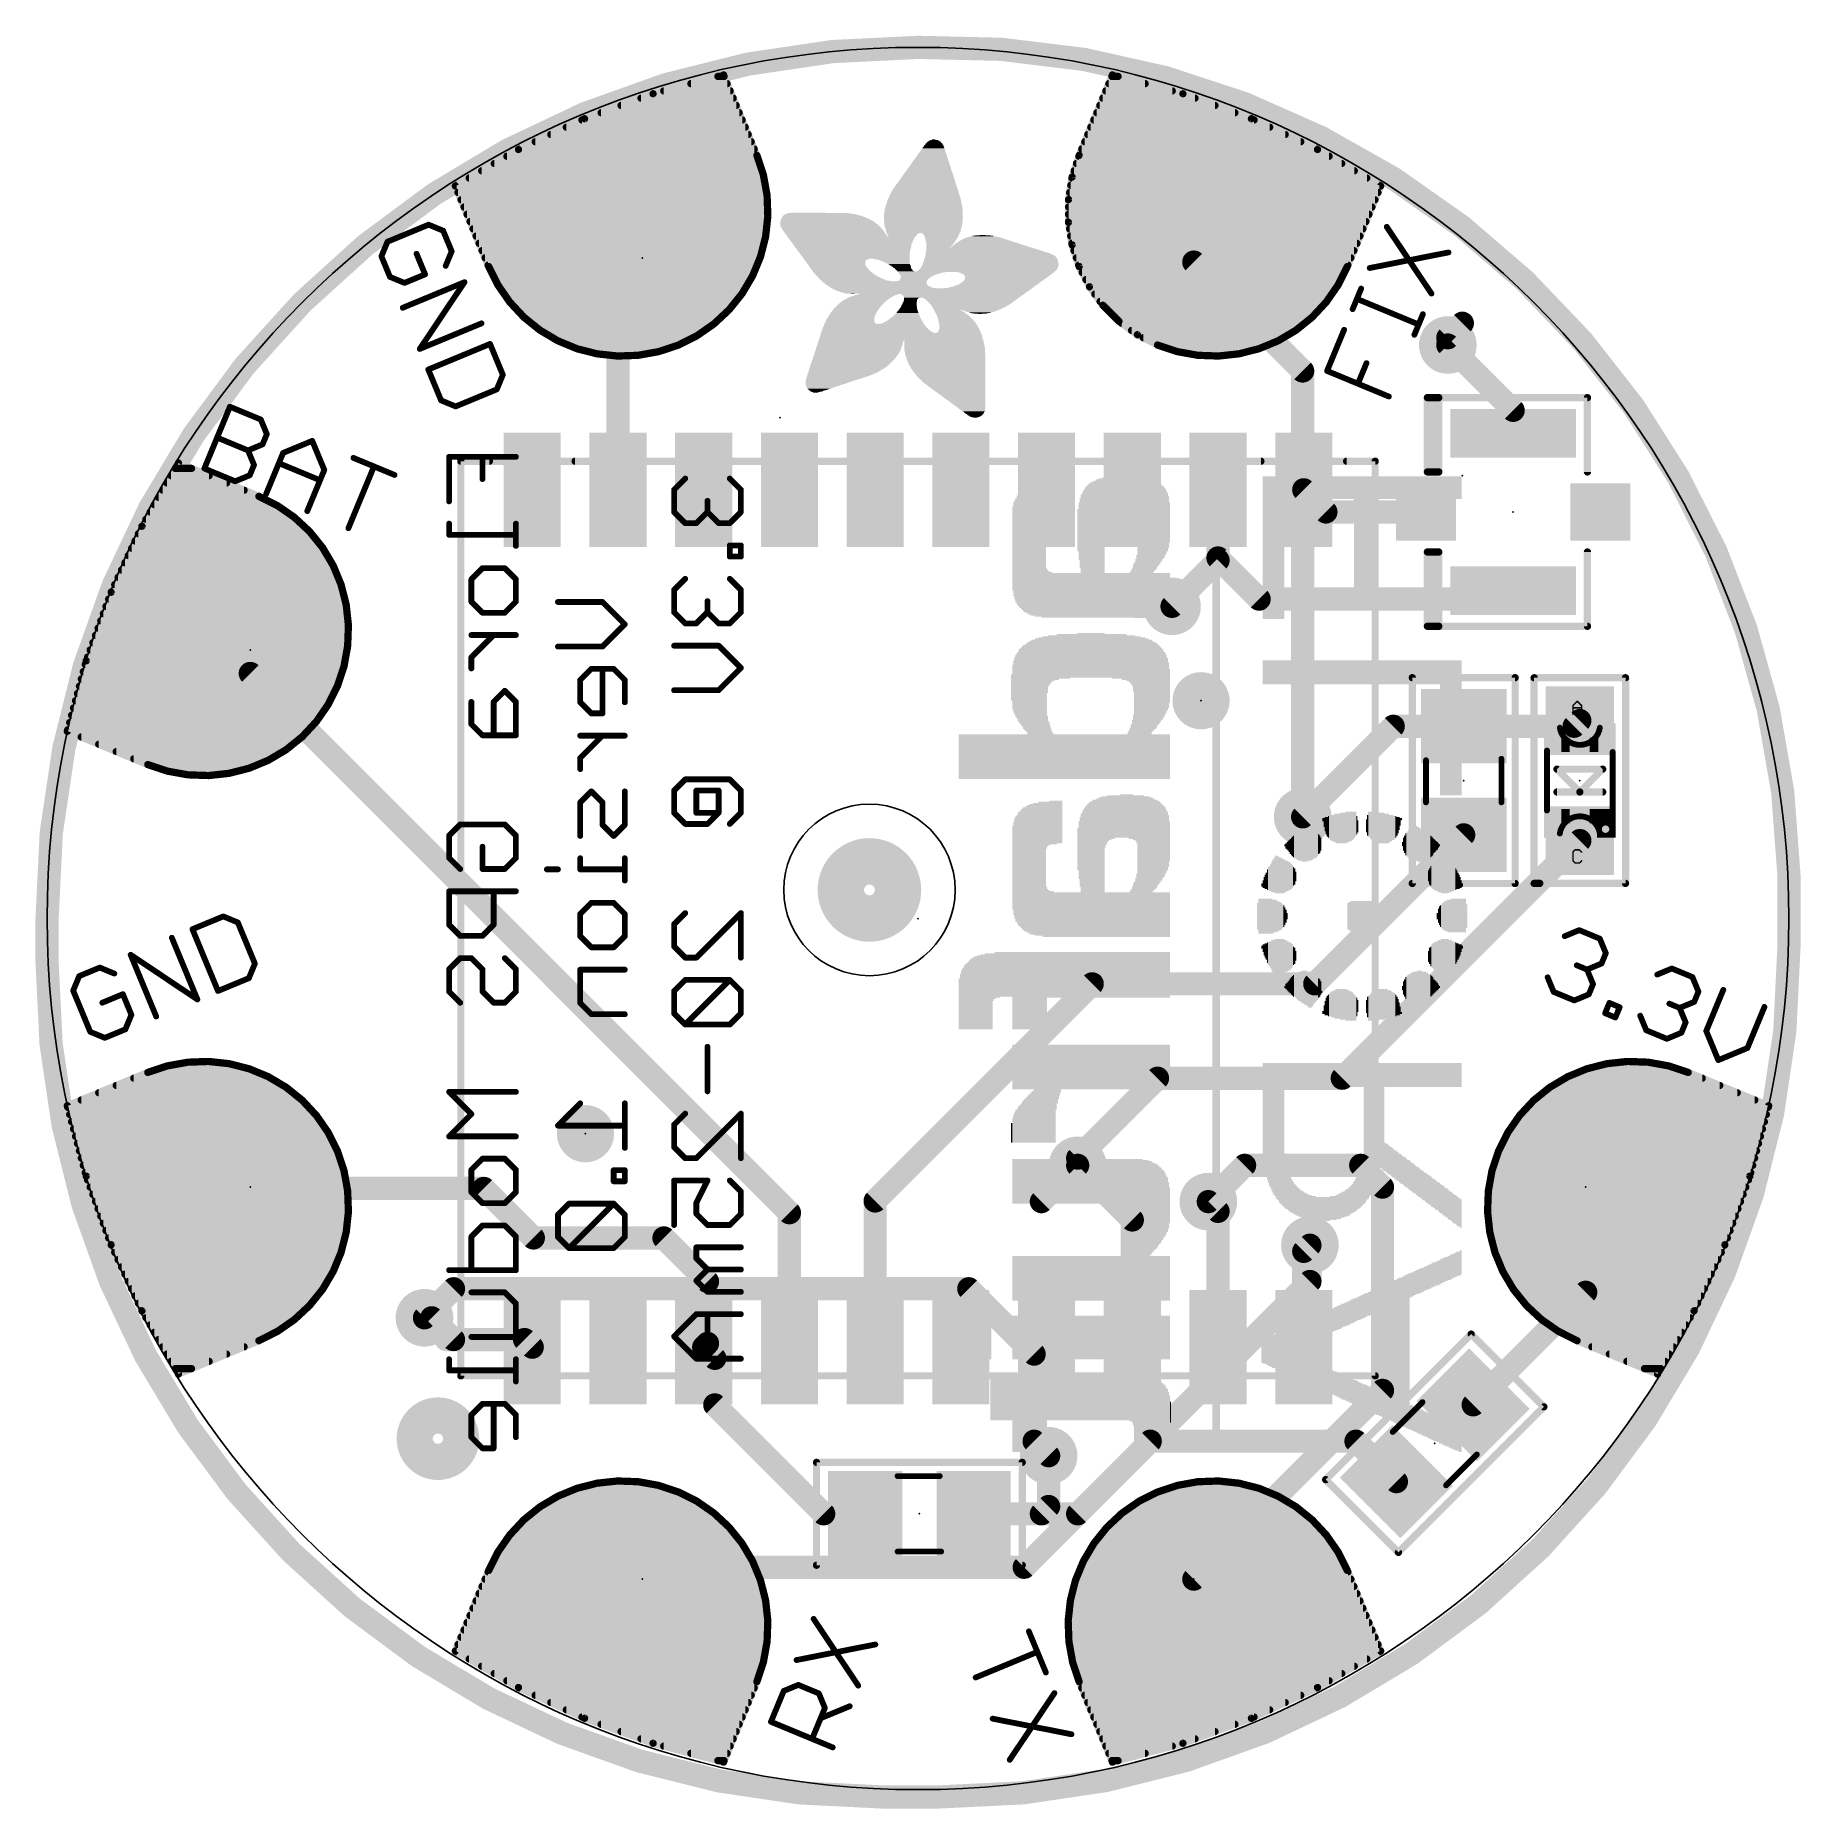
# Model space of a CAD drawing. Extents: x -15.4 to 15.4, y -15.6 to 15.4.
import ezdxf

# ---------------------------------------------------------------- set-up
doc = ezdxf.new("R2010")
doc.units = 0
for name, color, linetype in [('1', 12, 'CONTINUOUS'), ('16', 132, 'CONTINUOUS'), ('17', 110, 'CONTINUOUS'), ('18', 110, 'CONTINUOUS'), ('20', 53, 'CONTINUOUS'), ('21', 40, 'CONTINUOUS'), ('23', 53, 'CONTINUOUS'), ('24', 53, 'CONTINUOUS'), ('51', 253, 'CONTINUOUS'), ('52', 253, 'CONTINUOUS')]:
    doc.layers.add(name, color=color, linetype=linetype)

# ---------------------------------------------------------------- blocks, each defined once
blk = doc.blocks.new('ROUNDP')
at = {"const_width": 0.5}
blk.add_lwpolyline([(0, -0.25, 1), (0, 0.25, 1), (0, -0.25)], format="xyb", dxfattribs=at)
blk = doc.blocks.new('RECT')
blk.add_solid([(-0.5, -0.5), (0.5, -0.5), (-0.5, 0.5), (0.5, 0.5)])
blk = doc.blocks.new('PIE')
at = {"const_width": 0.5}
blk.add_lwpolyline([(0, -0.25, 1), (0, 0.25, 1), (0, -0.25)], format="xyb", dxfattribs=at)
blk = doc.blocks.new('ROUNDV')
at = {"const_width": 0.5}
blk.add_lwpolyline([(0, -0.25, 1), (0, 0.25, 1), (0, -0.25)], format="xyb", dxfattribs=at)

msp = doc.modelspace()

# ---------------------------------------------------------------- linework, layer by layer
at = {"layer": '1'}
for points, const_width in [([(-3.4028, 14.7583), (-4.6353, 14.4281)], 0.127), ([(-3.975, 14.605), (-3.3392, 14.605)], 0.127), ([(-3.501, 14.732), (-3.3919, 14.732)], 0.127), ([(-2.8196, 13.3503), (-3.4028, 14.7583)], 0.127), ([(3.4028, 14.7583), (2.8196, 13.3503)], 0.127), ([(3.3392, 14.605), (3.975, 14.605)], 0.127), ([(3.3919, 14.732), (3.501, 14.732)], 0.127), ([(4.6353, 14.4281), (3.4028, 14.7583)], 0.127), ([(-4.6353, 14.4281), (-5.8345, 13.9916)], 0.127), ([(-5.196, 14.224), (-3.1814, 14.224)], 0.127), ([(-4.8471, 14.351), (-3.234, 14.351)], 0.127), ([(-4.449, 14.478), (-3.2866, 14.478)], 0.127), ([(3.1814, 14.224), (5.196, 14.224)], 0.127), ([(3.234, 14.351), (4.8471, 14.351)], 0.127), ([(3.2866, 14.478), (4.449, 14.478)], 0.127), ([(5.8345, 13.9916), (4.6353, 14.4281)], 0.127), ([(-5.8345, 13.9916), (-6.991, 13.4523)], 0.127), ([(-5.8808, 13.97), (-3.0762, 13.97)], 0.127), ([(-5.5449, 14.097), (-3.1288, 14.097)], 0.127), ([(3.0762, 13.97), (5.8808, 13.97)], 0.127), ([(3.1288, 14.097), (5.5449, 14.097)], 0.127), ([(6.991, 13.4523), (5.8345, 13.9916)], 0.127), ([(-6.6979, 13.589), (-2.9184, 13.589)], 0.127), ([(-6.4255, 13.716), (-2.971, 13.716)], 0.127), ([(-6.1532, 13.843), (-3.0236, 13.843)], 0.127), ([(2.9184, 13.589), (6.6979, 13.589)], 0.127), ([(2.971, 13.716), (6.4255, 13.716)], 0.127), ([(3.0236, 13.843), (6.1532, 13.843)], 0.127), ([(-6.991, 13.4523), (-8.0961, 12.8143)], 0.127), ([(-7.1942, 13.335), (-2.8144, 13.335)], 0.127), ([(-6.9702, 13.462), (-2.8658, 13.462)], 0.127), ([(-2.7051, 13.0065), (-2.8196, 13.3503)], 0.127), ([(2.8196, 13.3503), (2.6964, 12.9713)], 0.127), ([(2.8146, 13.335), (7.1942, 13.335)], 0.127), ([(2.8658, 13.462), (6.9702, 13.462)], 0.127), ([(8.0961, 12.8143), (6.991, 13.4523)], 0.127), ([(-7.6341, 13.081), (-2.7299, 13.081)], 0.127), ([(-7.4142, 13.208), (-2.7722, 13.208)], 0.127), ([(-2.6408, 12.6498), (-2.7051, 13.0065)], 0.127), ([(2.6964, 12.9713), (2.634, 12.5776)], 0.127), ([(2.732, 13.081), (7.6341, 13.081)], 0.127), ([(2.7733, 13.208), (7.4142, 13.208)], 0.127), ([(-8.0961, 12.8143), (-7.5129, 11.4063)], 0.127), ([(-8.0741, 12.827), (-2.6727, 12.827)], 0.127), ([(-8.0487, 12.7), (-2.6498, 12.7)], 0.127), ([(-7.8541, 12.954), (-2.6956, 12.954)], 0.127), ([(2.6534, 12.7), (8.0487, 12.7)], 0.127), ([(2.6735, 12.827), (8.0741, 12.827)], 0.127), ([(2.6937, 12.954), (7.8541, 12.954)], 0.127), ([(7.5129, 11.4063), (8.0961, 12.8143)], 0.127), ([(-7.9961, 12.573), (-2.638, 12.573)], 0.127), ([(-7.9435, 12.446), (-2.6335, 12.446)], 0.127), ([(-2.6278, 12.2877), (-2.6408, 12.6498)], 0.127), ([(2.634, 12.5776), (2.634, 12.179)], 0.127), ([(2.634, 12.573), (7.9961, 12.573)], 0.127), ([(2.634, 12.446), (7.9435, 12.446)], 0.127), ([(-7.8909, 12.319), (-2.6289, 12.319)], 0.127), ([(-7.8383, 12.192), (-2.6381, 12.192)], 0.127), ([(-7.7857, 12.065), (-2.6518, 12.065)], 0.127), ([(-2.6666, 11.9273), (-2.6278, 12.2877)], 0.127), ([(2.634, 12.319), (7.8909, 12.319)], 0.127), ([(2.634, 12.192), (7.8383, 12.192)], 0.127), ([(2.634, 12.179), (2.6964, 11.7854)], 0.127), ([(2.6521, 12.065), (7.7857, 12.065)], 0.127), ([(-7.7331, 11.938), (-2.6654, 11.938)], 0.127), ([(-7.6805, 11.811), (-2.6963, 11.811)], 0.127), ([(-2.7562, 11.5762), (-2.6666, 11.9273)], 0.127), ([(2.6722, 11.938), (7.7331, 11.938)], 0.127), ([(2.6923, 11.811), (7.6805, 11.811)], 0.127), ([(2.6964, 11.7854), (2.8196, 11.4063)], 0.127), ([(-7.6279, 11.684), (-2.7287, 11.684)], 0.127), ([(-7.5753, 11.557), (-2.7641, 11.557)], 0.127), ([(-7.5227, 11.43), (-2.8167, 11.43)], 0.127), ([(-5.25, 7.5), (-5.25, 11.557)], 0.4064), ([(-5.25, 11.557), (-4.826, 11.557)], 0.4064), ([(-2.8949, 11.2414), (-2.7562, 11.5762)], 0.127), ([(2.7293, 11.684), (7.6279, 11.684)], 0.127), ([(2.7706, 11.557), (7.5753, 11.557)], 0.127), ([(2.8119, 11.43), (7.5227, 11.43)], 0.127), ([(-7.5129, 11.4063), (-7.3506, 11.0822)], 0.127), ([(-7.4611, 11.303), (-2.8694, 11.303)], 0.127), ([(-7.3976, 11.176), (-2.9337, 11.176)], 0.127), ([(-3.0798, 10.9297), (-2.8949, 11.2414)], 0.127), ([(2.8196, 11.4063), (3.0005, 11.0512)], 0.127), ([(2.8722, 11.303), (7.4611, 11.303)], 0.127), ([(2.9369, 11.176), (7.3976, 11.176)], 0.127), ([(7.3506, 11.0822), (7.5129, 11.4063)], 0.127), ([(-7.3506, 11.0822), (-7.144, 10.7846)], 0.127), ([(-7.3276, 11.049), (-3.009, 11.049)], 0.127), ([(-7.2394, 10.922), (-3.086, 10.922)], 0.127), ([(-7.1512, 10.795), (-3.1884, 10.795)], 0.127), ([(-3.3072, 10.6475), (-3.0798, 10.9297)], 0.127), ([(3.0005, 11.0512), (3.2348, 10.7287)], 0.127), ([(3.0021, 11.049), (7.3276, 11.049)], 0.127), ([(3.0943, 10.922), (7.2394, 10.922)], 0.127), ([(3.1866, 10.795), (7.1512, 10.795)], 0.127), ([(7.144, 10.7846), (7.3506, 11.0822)], 0.127), ([(-7.144, 10.7846), (-6.897, 10.5193)], 0.127), ([(-7.0354, 10.668), (-3.2907, 10.668)], 0.127), ([(-6.9172, 10.541), (-3.4216, 10.541)], 0.127), ([(-6.897, 10.5193), (-6.6148, 10.2919)], 0.127), ([(-3.5724, 10.4006), (-3.3072, 10.6475)], 0.127), ([(3.2348, 10.7287), (3.5166, 10.4469)], 0.127), ([(3.2955, 10.668), (7.0354, 10.668)], 0.127), ([(3.4225, 10.541), (6.9172, 10.541)], 0.127), ([(6.6148, 10.2919), (6.897, 10.5193)], 0.127), ([(6.897, 10.5193), (7.144, 10.7846)], 0.127), ([(-6.7663, 10.414), (-3.558, 10.414)], 0.127), ([(-6.6148, 10.2919), (-6.3032, 10.107)], 0.127), ([(-6.6065, 10.287), (-3.736, 10.287)], 0.127), ([(-4.1942, 10.0317), (-3.8701, 10.1939)], 0.127), ([(-3.8701, 10.1939), (-3.5724, 10.4006)], 0.127), ([(3.5166, 10.4469), (3.8391, 10.2126)], 0.127), ([(3.5619, 10.414), (6.7663, 10.414)], 0.127), ([(3.7367, 10.287), (6.6065, 10.287)], 0.127), ([(3.8391, 10.2126), (4.1942, 10.0317)], 0.127), ([(6.3032, 10.107), (6.6148, 10.2919)], 0.127), ([(10.414, 8.89), (9.271, 10.033)], 0.4064), ([(-6.3925, 10.16), (-3.9378, 10.16)], 0.127), ([(-6.3032, 10.107), (-5.9683, 9.9683)], 0.127), ([(-6.1245, 10.033), (-4.1915, 10.033)], 0.127), ([(-5.9683, 9.9683), (-5.6172, 9.8787)], 0.127), ([(-5.7242, 9.906), (-4.6003, 9.906)], 0.127), ([(-5.6172, 9.8787), (-5.2569, 9.8399)], 0.127), ([(-4.8947, 9.8529), (-4.538, 9.9172)], 0.127), ([(-4.538, 9.9172), (-4.1942, 10.0317)], 0.127), ([(3.9423, 10.16), (6.3925, 10.16)], 0.127), ([(4.1916, 10.033), (6.1245, 10.033)], 0.127), ([(4.1942, 10.0317), (4.538, 9.9172)], 0.127), ([(4.538, 9.9172), (4.8947, 9.8529)], 0.127), ([(4.6003, 9.906), (5.7242, 9.906)], 0.127), ([(5.2569, 9.8399), (5.6172, 9.8787)], 0.127), ([(5.6172, 9.8787), (5.9683, 9.9683)], 0.127), ([(5.9683, 9.9683), (6.3032, 10.107)], 0.127), ([(-5.2569, 9.8399), (-4.8947, 9.8529)], 0.127), ([(4.8947, 9.8529), (5.2569, 9.8399)], 0.127), ([(10.414, 8.487), (10.414, 8.89)], 0.4064), ([(-12.9413, 7.9691), (-13.5793, 6.864)], 0.127), ([(-13.0695, 7.747), (-12.4052, 7.747)], 0.127), ([(-12.9962, 7.874), (-12.7118, 7.874)], 0.127), ([(-11.5333, 7.3859), (-12.9413, 7.9691)], 0.127), ([(-13.2162, 7.493), (-11.792, 7.493)], 0.127), ([(-13.1428, 7.62), (-12.0986, 7.62)], 0.127), ([(-11.2092, 7.2236), (-11.5333, 7.3859)], 0.127), ([(5.25, 6.307), (5.25, 7.5)], 0.4064), ([(5.25, 7.5), (5.25, 6.266)], 0.4064), ([(7.138, 7.112), (6.75, 7.5)], 0.4064), ([(-13.4361, 7.112), (-11.0484, 7.112)], 0.127), ([(-13.3628, 7.239), (-11.2399, 7.239)], 0.127), ([(-13.2895, 7.366), (-11.4936, 7.366)], 0.127), ([(-10.9116, 7.017), (-11.2092, 7.2236)], 0.127), ([(8.889, 7.112), (7.138, 7.112)], 0.4064), ([(-13.5793, 6.864), (-14.1186, 5.7075)], 0.127), ([(-13.5821, 6.858), (-10.7408, 6.858)], 0.127), ([(-13.5095, 6.985), (-10.8772, 6.985)], 0.127), ([(-10.6463, 6.77), (-10.9116, 7.017)], 0.127), ([(-10.4189, 6.4878), (-10.6463, 6.77)], 0.127), ([(-13.7598, 6.477), (-10.4125, 6.477)], 0.127), ([(-13.7006, 6.604), (-10.5125, 6.604)], 0.127), ([(-13.6413, 6.731), (-10.6149, 6.731)], 0.127), ([(-10.234, 6.1762), (-10.4189, 6.4878)], 0.127), ([(-13.8782, 6.223), (-10.2618, 6.223)], 0.127), ([(-13.819, 6.35), (-10.3371, 6.35)], 0.127), ([(-10.0953, 5.8413), (-10.234, 6.1762)], 0.127), ([(5.25, 6.266), (4.445, 5.461)], 0.4064), ([(5.969, 5.588), (5.25, 6.307)], 0.4064), ([(-14.0559, 5.842), (-10.0956, 5.842)], 0.127), ([(-13.9967, 5.969), (-10.1482, 5.969)], 0.127), ([(-13.9374, 6.096), (-10.2008, 6.096)], 0.127), ([(-10.0057, 5.4902), (-10.0953, 5.8413)], 0.127), ([(10.414, 5.588), (10.414, 5.737)], 0.4064), ([(-14.1186, 5.7075), (-14.5551, 4.5083)], 0.127), ([(-14.1621, 5.588), (-10.0306, 5.588)], 0.127), ([(-14.1151, 5.715), (-10.0631, 5.715)], 0.127), ([(10.414, 5.588), (5.969, 5.588)], 0.4064), ([(-14.2546, 5.334), (-9.9889, 5.334)], 0.127), ([(-14.2083, 5.461), (-10.0025, 5.461)], 0.127), ([(-9.9669, 5.1299), (-10.0057, 5.4902)], 0.127), ([(-14.3932, 4.953), (-9.9733, 4.953)], 0.127), ([(-14.347, 5.08), (-9.9687, 5.08)], 0.127), ([(-14.3008, 5.207), (-9.9752, 5.207)], 0.127), ([(-9.9799, 4.7677), (-9.9669, 5.1299)], 0.127), ([(-14.4857, 4.699), (-9.9923, 4.699)], 0.127), ([(-14.4394, 4.826), (-9.9778, 4.826)], 0.127), ([(-11.684, 4.2871), (-11.684, 4.699)], 0.4064), ([(-10.0442, 4.411), (-9.9799, 4.7677)], 0.127), ([(-14.5551, 4.5083), (-14.8853, 3.2758)], 0.127), ([(-14.6061, 4.318), (-10.0752, 4.318)], 0.127), ([(-14.572, 4.445), (-10.0381, 4.445)], 0.127), ([(-14.5319, 4.572), (-10.0152, 4.572)], 0.127), ([(-2.25, -5.1469), (-11.684, 4.2871)], 0.4064), ([(-10.1587, 4.0672), (-10.0442, 4.411)], 0.127), ([(-14.6741, 4.064), (-10.1603, 4.064)], 0.127), ([(-14.6401, 4.191), (-10.1175, 4.191)], 0.127), ([(-10.3209, 3.7431), (-10.1587, 4.0672)], 0.127), ([(-14.7762, 3.683), (-10.3626, 3.683)], 0.127), ([(-14.7422, 3.81), (-10.2874, 3.81)], 0.127), ([(-14.7082, 3.937), (-10.2238, 3.937)], 0.127), ([(-10.5276, 3.4454), (-10.3209, 3.7431)], 0.127), ([(-14.8443, 3.429), (-10.5429, 3.429)], 0.127), ([(-14.8102, 3.556), (-10.4508, 3.556)], 0.127), ([(-10.7745, 3.1802), (-10.5276, 3.4454)], 0.127), ([(8.316, 3.363), (6.731, 1.778)], 0.4064), ([(9.549, 3.363), (8.316, 3.363)], 0.4064), ([(9.549, 3.363), (11.481, 3.363)], 0.4064), ([(11.481, 3.363), (11.581, 3.463)], 0.4064), ([(-14.8853, 3.2758), (-13.4773, 2.6926)], 0.127), ([(-14.8783, 3.302), (-10.6611, 3.302)], 0.127), ([(-14.6421, 3.175), (-10.781, 3.175)], 0.127), ([(-14.3355, 3.048), (-10.9386, 3.048)], 0.127), ([(-11.0567, 2.9528), (-10.7745, 3.1802)], 0.127), ([(-14.0289, 2.921), (-11.1103, 2.921)], 0.127), ([(-13.7223, 2.794), (-11.3243, 2.794)], 0.127), ([(-11.7032, 2.6292), (-11.3684, 2.7679)], 0.127), ([(-11.3684, 2.7679), (-11.0567, 2.9528)], 0.127), ([(-13.4773, 2.6926), (-13.1335, 2.5781)], 0.127), ([(-13.4006, 2.667), (-11.6119, 2.667)], 0.127), ([(-13.1335, 2.5781), (-12.7768, 2.5138)], 0.127), ([(-12.9223, 2.54), (-12.0526, 2.54)], 0.127), ([(-12.7768, 2.5138), (-12.4147, 2.5008)], 0.127), ([(-12.4147, 2.5008), (-12.0543, 2.5396)], 0.127), ([(-12.0543, 2.5396), (-11.7032, 2.6292)], 0.127), ([(6.943, -1.143), (9.549, 1.463)], 0.4064), ([(11.581, 1.363), (7.424, -2.794)], 0.4064), ([(-0.75, -4.941), (3.048, -1.143)], 0.4064), ([(3.048, -1.143), (6.943, -1.143)], 0.4064), ([(-12.7768, -2.5138), (-13.1335, -2.5781)], 0.127), ([(-12.9223, -2.54), (-12.0526, -2.54)], 0.127), ([(-12.4147, -2.5008), (-12.7768, -2.5138)], 0.127), ([(-12.0543, -2.5396), (-12.4147, -2.5008)], 0.127), ([(-11.7032, -2.6292), (-12.0543, -2.5396)], 0.127), ([(12.0543, -2.5396), (11.7032, -2.6292)], 0.127), ([(12.0526, -2.54), (12.9223, -2.54)], 0.127), ([(12.4147, -2.5008), (12.0543, -2.5396)], 0.127), ([(12.7768, -2.5138), (12.4147, -2.5008)], 0.127), ([(13.1335, -2.5781), (12.7768, -2.5138)], 0.127), ([(-13.4773, -2.6926), (-14.8853, -3.2758)], 0.127), ([(-13.7223, -2.794), (-11.3243, -2.794)], 0.127), ([(-13.1335, -2.5781), (-13.4773, -2.6926)], 0.127), ([(-13.4006, -2.667), (-11.6119, -2.667)], 0.127), ([(-11.3684, -2.7679), (-11.7032, -2.6292)], 0.127), ([(-11.0567, -2.9528), (-11.3684, -2.7679)], 0.127), ([(4.191, -2.794), (2.794, -4.191)], 0.4064), ([(7.424, -2.794), (4.191, -2.794)], 0.4064), ([(11.3684, -2.7679), (11.0567, -2.9528)], 0.127), ([(11.3243, -2.794), (13.7223, -2.794)], 0.127), ([(11.7032, -2.6292), (11.3684, -2.7679)], 0.127), ([(11.6119, -2.667), (13.4006, -2.667)], 0.127), ([(13.4773, -2.6926), (13.1335, -2.5781)], 0.127), ([(14.8853, -3.2758), (13.4773, -2.6926)], 0.127), ([(-14.3355, -3.048), (-10.9386, -3.048)], 0.127), ([(-14.0289, -2.921), (-11.1103, -2.921)], 0.127), ([(-10.7745, -3.1802), (-11.0567, -2.9528)], 0.127), ([(11.0567, -2.9528), (10.7745, -3.1802)], 0.127), ([(10.9386, -3.048), (14.3355, -3.048)], 0.127), ([(11.1103, -2.921), (14.0289, -2.921)], 0.127), ([(-14.8853, -3.2758), (-14.5551, -4.5083)], 0.127), ([(-14.8783, -3.302), (-10.6611, -3.302)], 0.127), ([(-14.8443, -3.429), (-10.5429, -3.429)], 0.127), ([(-14.6421, -3.175), (-10.781, -3.175)], 0.127), ([(-10.5276, -3.4454), (-10.7745, -3.1802)], 0.127), ([(-10.3209, -3.7431), (-10.5276, -3.4454)], 0.127), ([(10.5276, -3.4454), (10.3209, -3.7431)], 0.127), ([(10.7745, -3.1802), (10.5276, -3.4454)], 0.127), ([(10.5429, -3.429), (14.8443, -3.429)], 0.127), ([(10.6611, -3.302), (14.8783, -3.302)], 0.127), ([(10.781, -3.175), (14.6421, -3.175)], 0.127), ([(14.5551, -4.5083), (14.8853, -3.2758)], 0.127), ([(-14.8102, -3.556), (-10.4508, -3.556)], 0.127), ([(-14.7762, -3.683), (-10.3626, -3.683)], 0.127), ([(-10.1587, -4.0672), (-10.3209, -3.7431)], 0.127), ([(10.3209, -3.7431), (10.1587, -4.0672)], 0.127), ([(10.3626, -3.683), (14.7762, -3.683)], 0.127), ([(10.4508, -3.556), (14.8102, -3.556)], 0.127), ([(-14.7422, -3.81), (-10.2874, -3.81)], 0.127), ([(-14.7082, -3.937), (-10.2238, -3.937)], 0.127), ([(-14.6741, -4.064), (-10.1603, -4.064)], 0.127), ([(-10.0442, -4.411), (-10.1587, -4.0672)], 0.127), ([(2.794, -4.191), (2.794, -4.318)], 0.4064), ([(10.1587, -4.0672), (10.0442, -4.411)], 0.127), ([(10.1603, -4.064), (14.6741, -4.064)], 0.127), ([(10.2238, -3.937), (14.7082, -3.937)], 0.127), ([(10.2874, -3.81), (14.7422, -3.81)], 0.127), ([(-14.6401, -4.191), (-10.1175, -4.191)], 0.127), ([(-14.6061, -4.318), (-10.0752, -4.318)], 0.127), ([(3.75, -5.274), (2.794, -4.318)], 0.4064), ([(10.0752, -4.318), (14.6061, -4.318)], 0.127), ([(10.1175, -4.191), (14.6401, -4.191)], 0.127), ([(-14.572, -4.445), (-10.0381, -4.445)], 0.127), ([(-14.5551, -4.5083), (-14.1186, -5.7075)], 0.127), ([(-14.5319, -4.572), (-10.0152, -4.572)], 0.127), ([(-14.4857, -4.699), (-9.9923, -4.699)], 0.127), ([(-11.684, -4.7219), (-11.684, -4.699)], 0.4064), ([(-7.5971, -4.7219), (-11.684, -4.7219)], 0.4064), ([(-9.9799, -4.7677), (-10.0442, -4.411)], 0.127), ([(-7.5971, -4.7219), (-6.731, -5.588)], 0.4064), ([(10.0442, -4.411), (9.9799, -4.7677)], 0.127), ([(9.9923, -4.699), (14.4857, -4.699)], 0.127), ([(10.0152, -4.572), (14.5319, -4.572)], 0.127), ([(10.0381, -4.445), (14.572, -4.445)], 0.127), ([(11.684, -6.5386), (11.684, -4.699)], 0.4064), ([(14.1186, -5.7075), (14.5551, -4.5083)], 0.127), ([(-14.4394, -4.826), (-9.9778, -4.826)], 0.127), ([(-14.3932, -4.953), (-9.9733, -4.953)], 0.127), ([(-9.9669, -5.1299), (-9.9799, -4.7677)], 0.127), ([(-2.25, -7.5), (-2.25, -5.1469)], 0.4064), ([(-0.75, -7.5), (-0.75, -4.941)], 0.4064), ([(5.08, -4.953), (5.25, -5.123)], 0.4064), ([(5.25, -5.123), (5.25, -7.5)], 0.4064), ([(9.9799, -4.7677), (9.9669, -5.1299)], 0.127), ([(9.9733, -4.953), (14.3932, -4.953)], 0.127), ([(9.9778, -4.826), (14.4394, -4.826)], 0.127), ([(-14.347, -5.08), (-9.9687, -5.08)], 0.127), ([(-14.3008, -5.207), (-9.9752, -5.207)], 0.127), ([(-14.2546, -5.334), (-9.9889, -5.334)], 0.127), ([(-10.0057, -5.4902), (-9.9669, -5.1299)], 0.127), ([(3.75, -7.5), (3.75, -5.274)], 0.4064), ([(9.9669, -5.1299), (10.0057, -5.4902)], 0.127), ([(9.9687, -5.08), (14.347, -5.08)], 0.127), ([(9.9752, -5.207), (14.3008, -5.207)], 0.127), ([(9.9889, -5.334), (14.2546, -5.334)], 0.127), ([(-14.2083, -5.461), (-10.0025, -5.461)], 0.127), ([(-14.1621, -5.588), (-10.0306, -5.588)], 0.127), ([(-10.0953, -5.8413), (-10.0057, -5.4902)], 0.127), ([(-6.731, -5.588), (-4.445, -5.588)], 0.4064), ([(-4.445, -5.588), (-3.683, -6.35)], 0.4064), ([(6.858, -5.715), (6.75, -5.823)], 0.4064), ([(10.0025, -5.461), (14.2083, -5.461)], 0.127), ([(10.0057, -5.4902), (10.0953, -5.8413)], 0.127), ([(10.0306, -5.588), (14.1621, -5.588)], 0.127), ([(-14.1186, -5.7075), (-13.5793, -6.864)], 0.127), ([(-14.1151, -5.715), (-10.0631, -5.715)], 0.127), ([(-14.0559, -5.842), (-10.0956, -5.842)], 0.127), ([(-10.234, -6.1762), (-10.0953, -5.8413)], 0.127), ([(6.75, -5.823), (6.75, -7.5)], 0.4064), ([(10.0631, -5.715), (14.1151, -5.715)], 0.127), ([(10.0953, -5.8413), (10.234, -6.1762)], 0.127), ([(10.0956, -5.842), (14.0559, -5.842)], 0.127), ([(13.5793, -6.864), (14.1186, -5.7075)], 0.127), ([(-13.9967, -5.969), (-10.1482, -5.969)], 0.127), ([(-13.9374, -6.096), (-10.2008, -6.096)], 0.127), ([(-13.8782, -6.223), (-10.2618, -6.223)], 0.127), ([(-10.4189, -6.4878), (-10.234, -6.1762)], 0.127), ([(-3.683, -6.35), (-3.683, -7.433)], 0.4064), ([(10.1482, -5.969), (13.9967, -5.969)], 0.127), ([(10.2008, -6.096), (13.9374, -6.096)], 0.127), ([(10.234, -6.1762), (10.4189, -6.4878)], 0.127), ([(10.2618, -6.223), (13.8782, -6.223)], 0.127), ([(-13.819, -6.35), (-10.3371, -6.35)], 0.127), ([(-13.7598, -6.477), (-10.4125, -6.477)], 0.127), ([(-10.6463, -6.77), (-10.4189, -6.4878)], 0.127), ([(9.7147, -8.5079), (11.684, -6.5386)], 0.4064), ([(10.3371, -6.35), (13.819, -6.35)], 0.127), ([(10.4125, -6.477), (13.7598, -6.477)], 0.127), ([(10.4189, -6.4878), (10.6463, -6.77)], 0.127), ([(-13.7006, -6.604), (-10.5125, -6.604)], 0.127), ([(-13.6413, -6.731), (-10.6149, -6.731)], 0.127), ([(-13.5821, -6.858), (-10.7408, -6.858)], 0.127), ([(-13.5793, -6.864), (-12.9413, -7.9691)], 0.127), ([(-10.9116, -7.017), (-10.6463, -6.77)], 0.127), ([(-8.636, -6.985), (-8.509, -6.985)], 0.4064), ([(-8.509, -6.985), (-8.128, -7.366)], 0.4064), ([(10.5125, -6.604), (13.7006, -6.604)], 0.127), ([(10.6149, -6.731), (13.6413, -6.731)], 0.127), ([(10.6463, -6.77), (10.9116, -7.017)], 0.127), ([(10.7408, -6.858), (13.5821, -6.858)], 0.127), ([(12.9413, -7.9691), (13.5793, -6.864)], 0.127), ([(-13.5095, -6.985), (-10.8772, -6.985)], 0.127), ([(-13.4361, -7.112), (-11.0485, -7.112)], 0.127), ([(-11.2092, -7.2236), (-10.9116, -7.017)], 0.127), ([(10.8772, -6.985), (13.5095, -6.985)], 0.127), ([(10.9116, -7.017), (11.2092, -7.2236)], 0.127), ([(11.0484, -7.112), (13.4361, -7.112)], 0.127), ([(-13.3628, -7.239), (-11.2399, -7.239)], 0.127), ([(-13.2895, -7.366), (-11.4936, -7.366)], 0.127), ([(-13.2162, -7.493), (-11.792, -7.493)], 0.127), ([(-12.9413, -7.9691), (-11.5333, -7.3859)], 0.127), ([(-11.5333, -7.3859), (-11.2092, -7.2236)], 0.127), ([(-8.128, -7.366), (-8.255, -7.366)], 0.4064), ([(-6.884, -7.366), (-8.128, -7.366)], 0.4064), ([(-6.75, -7.5), (-6.884, -7.366)], 0.4064), ([(-3.683, -7.433), (-3.75, -7.5)], 0.4064), ([(-3.556, -7.694), (-3.75, -7.5)], 0.4064), ([(11.2092, -7.2236), (11.5333, -7.3859)], 0.127), ([(11.2399, -7.239), (13.3628, -7.239)], 0.127), ([(11.4936, -7.366), (13.2895, -7.366)], 0.127), ([(11.5333, -7.3859), (12.9413, -7.9691)], 0.127), ([(11.792, -7.493), (13.2162, -7.493)], 0.127), ([(-13.1428, -7.62), (-12.0986, -7.62)], 0.127), ([(-13.0695, -7.747), (-12.4052, -7.747)], 0.127), ([(-3.556, -8.509), (-3.556, -7.694)], 0.4064), ([(12.0986, -7.62), (13.1428, -7.62)], 0.127), ([(12.4052, -7.747), (13.0695, -7.747)], 0.127), ([(-12.9962, -7.874), (-12.7118, -7.874)], 0.127), ([(12.7118, -7.874), (12.9962, -7.874)], 0.127), ([(-1.651, -10.414), (-3.556, -8.509)], 0.4064), ([(4.064, -9.144), (2.794, -10.414)], 0.4064), ([(7.6639, -9.144), (4.064, -9.144)], 0.4064), ([(8.3712, -9.8514), (7.6639, -9.144)], 0.4064), ([(2.286, -9.398), (2.286, -10.287)], 0.4064), ([(-5.9683, -9.9683), (-6.3032, -10.107)], 0.127), ([(-5.6172, -9.8787), (-5.9683, -9.9683)], 0.127), ([(-5.7242, -9.906), (-4.6003, -9.906)], 0.127), ([(-5.2569, -9.8399), (-5.6172, -9.8787)], 0.127), ([(-4.8947, -9.8529), (-5.2569, -9.8399)], 0.127), ([(-4.538, -9.9172), (-4.8947, -9.8529)], 0.127), ([(-4.1942, -10.0317), (-4.538, -9.9172)], 0.127), ([(4.538, -9.9172), (4.1942, -10.0317)], 0.127), ([(4.8947, -9.8529), (4.538, -9.9172)], 0.127), ([(4.6003, -9.906), (5.7242, -9.906)], 0.127), ([(5.2569, -9.8399), (4.8947, -9.8529)], 0.127), ([(5.6172, -9.8787), (5.2569, -9.8399)], 0.127), ([(5.9683, -9.9683), (5.6172, -9.8787)], 0.127), ([(6.3032, -10.107), (5.9683, -9.9683)], 0.127), ([(-6.6148, -10.2919), (-6.897, -10.5193)], 0.127), ([(-6.3032, -10.107), (-6.6148, -10.2919)], 0.127), ([(-6.6065, -10.287), (-3.736, -10.287)], 0.127), ([(-6.3925, -10.16), (-3.9378, -10.16)], 0.127), ([(-6.1245, -10.033), (-4.1915, -10.033)], 0.127), ([(-3.8701, -10.1939), (-4.1942, -10.0317)], 0.127), ([(-3.5724, -10.4006), (-3.8701, -10.1939)], 0.127), ([(-0.926, -10.414), (-1.651, -10.414)], 0.4064), ([(2.159, -10.414), (0.974, -10.414)], 0.4064), ([(2.286, -10.287), (2.159, -10.414)], 0.4064), ([(2.794, -10.414), (2.159, -10.414)], 0.4064), ([(3.8701, -10.1939), (3.5724, -10.4006)], 0.127), ([(3.736, -10.287), (6.6065, -10.287)], 0.127), ([(4.1942, -10.0317), (3.8701, -10.1939)], 0.127), ([(3.9378, -10.16), (6.3925, -10.16)], 0.127), ([(4.1915, -10.033), (6.1245, -10.033)], 0.127), ([(6.6148, -10.2919), (6.3032, -10.107)], 0.127), ([(6.897, -10.5193), (6.6148, -10.2919)], 0.127), ([(-6.897, -10.5193), (-7.144, -10.7846)], 0.127), ([(-6.9172, -10.541), (-3.4216, -10.541)], 0.127), ([(-6.7663, -10.414), (-3.558, -10.414)], 0.127), ([(-3.3072, -10.6475), (-3.5724, -10.4006)], 0.127), ([(3.5724, -10.4006), (3.3072, -10.6475)], 0.127), ([(3.4216, -10.541), (6.9172, -10.541)], 0.127), ([(3.558, -10.414), (6.7663, -10.414)], 0.127), ([(7.144, -10.7846), (6.897, -10.5193)], 0.127), ([(-7.144, -10.7846), (-7.3506, -11.0822)], 0.127), ([(-7.1512, -10.795), (-3.1883, -10.795)], 0.127), ([(-7.0354, -10.668), (-3.2907, -10.668)], 0.127), ([(-3.0798, -10.9297), (-3.3072, -10.6475)], 0.127), ([(3.3072, -10.6475), (3.0798, -10.9297)], 0.127), ([(3.1884, -10.795), (7.1512, -10.795)], 0.127), ([(3.2907, -10.668), (7.0354, -10.668)], 0.127), ([(7.3506, -11.0822), (7.144, -10.7846)], 0.127), ([(-7.3506, -11.0822), (-7.5129, -11.4063)], 0.127), ([(-7.3976, -11.176), (-2.9337, -11.176)], 0.127), ([(-7.3276, -11.049), (-3.009, -11.049)], 0.127), ([(-7.2394, -10.922), (-3.086, -10.922)], 0.127), ([(-2.8949, -11.2414), (-3.0798, -10.9297)], 0.127), ([(3.0798, -10.9297), (2.8949, -11.2414)], 0.127), ([(2.9337, -11.176), (7.3976, -11.176)], 0.127), ([(3.009, -11.049), (7.3276, -11.049)], 0.127), ([(3.086, -10.922), (7.2394, -10.922)], 0.127), ([(7.5129, -11.4063), (7.3506, -11.0822)], 0.127), ([(-7.5129, -11.4063), (-8.0961, -12.8143)], 0.127), ([(-7.5227, -11.43), (-2.8167, -11.43)], 0.127), ([(-7.4611, -11.303), (-2.8693, -11.303)], 0.127), ([(-2.7562, -11.5762), (-2.8949, -11.2414)], 0.127), ([(2.8949, -11.2414), (2.7562, -11.5762)], 0.127), ([(2.8167, -11.43), (7.5227, -11.43)], 0.127), ([(2.8694, -11.303), (7.4611, -11.303)], 0.127), ([(8.0961, -12.8143), (7.5129, -11.4063)], 0.127), ([(-7.6805, -11.811), (-2.6963, -11.811)], 0.127), ([(-7.6279, -11.684), (-2.7287, -11.684)], 0.127), ([(-7.5753, -11.557), (-2.7641, -11.557)], 0.127), ([(-2.6666, -11.9273), (-2.7562, -11.5762)], 0.127), ([(2.7562, -11.5762), (2.6666, -11.9273)], 0.127), ([(2.6963, -11.811), (7.6805, -11.811)], 0.127), ([(2.7287, -11.684), (7.6279, -11.684)], 0.127), ([(2.7641, -11.557), (7.5753, -11.557)], 0.127), ([(-7.7857, -12.065), (-2.6518, -12.065)], 0.127), ([(-7.7331, -11.938), (-2.6654, -11.938)], 0.127), ([(-2.6278, -12.2877), (-2.6666, -11.9273)], 0.127), ([(2.6666, -11.9273), (2.6278, -12.2877)], 0.127), ([(2.6518, -12.065), (7.7857, -12.065)], 0.127), ([(2.6654, -11.938), (7.7331, -11.938)], 0.127), ([(-7.9435, -12.446), (-2.6335, -12.446)], 0.127), ([(-7.8909, -12.319), (-2.6289, -12.319)], 0.127), ([(-7.8383, -12.192), (-2.6381, -12.192)], 0.127), ([(-2.6408, -12.6498), (-2.6278, -12.2877)], 0.127), ([(2.6278, -12.2877), (2.6408, -12.6498)], 0.127), ([(2.6289, -12.319), (7.8909, -12.319)], 0.127), ([(2.6335, -12.446), (7.9435, -12.446)], 0.127), ([(2.6381, -12.192), (7.8383, -12.192)], 0.127), ([(-8.0487, -12.7), (-2.6498, -12.7)], 0.127), ([(-7.9961, -12.573), (-2.638, -12.573)], 0.127), ([(-2.7051, -13.0065), (-2.6408, -12.6498)], 0.127), ([(2.638, -12.573), (7.9961, -12.573)], 0.127), ([(2.6408, -12.6498), (2.7051, -13.0065)], 0.127), ([(2.6498, -12.7), (8.0487, -12.7)], 0.127), ([(-8.0961, -12.8143), (-6.991, -13.4523)], 0.127), ([(-8.0741, -12.827), (-2.6727, -12.827)], 0.127), ([(-7.8541, -12.954), (-2.6956, -12.954)], 0.127), ([(-7.6341, -13.081), (-2.7299, -13.081)], 0.127), ([(-2.8196, -13.3503), (-2.7051, -13.0065)], 0.127), ([(2.6727, -12.827), (8.0741, -12.827)], 0.127), ([(2.6956, -12.954), (7.8541, -12.954)], 0.127), ([(2.7051, -13.0065), (2.8196, -13.3503)], 0.127), ([(2.7299, -13.081), (7.6341, -13.081)], 0.127), ([(6.991, -13.4523), (8.0961, -12.8143)], 0.127), ([(-7.4142, -13.208), (-2.7722, -13.208)], 0.127), ([(-7.1942, -13.335), (-2.8144, -13.335)], 0.127), ([(-3.4028, -14.7583), (-2.8196, -13.3503)], 0.127), ([(2.7722, -13.208), (7.4142, -13.208)], 0.127), ([(2.8144, -13.335), (7.1942, -13.335)], 0.127), ([(2.8196, -13.3503), (3.4028, -14.7583)], 0.127), ([(-6.991, -13.4523), (-5.8345, -13.9916)], 0.127), ([(-6.9702, -13.462), (-2.8658, -13.462)], 0.127), ([(-6.6979, -13.589), (-2.9184, -13.589)], 0.127), ([(2.8658, -13.462), (6.9702, -13.462)], 0.127), ([(2.9184, -13.589), (6.6979, -13.589)], 0.127), ([(5.8345, -13.9916), (6.991, -13.4523)], 0.127), ([(-6.4255, -13.716), (-2.971, -13.716)], 0.127), ([(-6.1532, -13.843), (-3.0236, -13.843)], 0.127), ([(-5.8808, -13.97), (-3.0762, -13.97)], 0.127), ([(-5.8345, -13.9916), (-4.6353, -14.4281)], 0.127), ([(2.971, -13.716), (6.4255, -13.716)], 0.127), ([(3.0236, -13.843), (6.1532, -13.843)], 0.127), ([(3.0762, -13.97), (5.8808, -13.97)], 0.127), ([(4.6353, -14.4281), (5.8345, -13.9916)], 0.127), ([(-5.5449, -14.097), (-3.1288, -14.097)], 0.127), ([(-5.196, -14.224), (-3.1814, -14.224)], 0.127), ([(3.1288, -14.097), (5.5449, -14.097)], 0.127), ([(3.1814, -14.224), (5.196, -14.224)], 0.127), ([(-4.8471, -14.351), (-3.234, -14.351)], 0.127), ([(-4.6353, -14.4281), (-3.4028, -14.7583)], 0.127), ([(-4.449, -14.478), (-3.2866, -14.478)], 0.127), ([(-3.975, -14.605), (-3.3392, -14.605)], 0.127), ([(3.234, -14.351), (4.8471, -14.351)], 0.127), ([(3.2866, -14.478), (4.449, -14.478)], 0.127), ([(3.3392, -14.605), (3.975, -14.605)], 0.127), ([(3.4028, -14.7583), (4.6353, -14.4281)], 0.127), ([(-3.501, -14.732), (-3.3919, -14.732)], 0.127), ([(3.3919, -14.732), (3.501, -14.732)], 0.127)]:
    msp.add_lwpolyline(points, dxfattribs=dict(at, const_width=const_width))
for points, const_width in [([(-3.975, 14.6368, 1), (-3.975, 14.5732)], 0.0635), ([(-3.501, 14.7638, 1), (-3.501, 14.7003)], 0.0635), ([(-3.3734, 14.7705, 1), (-3.4321, 14.7462)], 0.0635), ([(-3.3945, 14.7277, 1), (-3.411, 14.789)], 0.0635), ([(-3.3919, 14.7003, 1), (-3.3919, 14.7638)], 0.0635), ([(-3.3392, 14.5732, 1), (-3.3392, 14.6368)], 0.0635), ([(3.3392, 14.6368, 1), (3.3392, 14.5732)], 0.0635), ([(3.3919, 14.7638, 1), (3.3919, 14.7003)], 0.0635), ([(3.411, 14.789, 1), (3.3945, 14.7277)], 0.0635), ([(3.4321, 14.7462, 1), (3.3734, 14.7705)], 0.0635), ([(3.501, 14.7003, 1), (3.501, 14.7638)], 0.0635), ([(3.975, 14.5732, 1), (3.975, 14.6368)], 0.0635), ([(-5.196, 14.2558, 1), (-5.196, 14.1922)], 0.0635), ([(-4.8471, 14.3828, 1), (-4.8471, 14.3193)], 0.0635), ([(-4.6436, 14.4587, 1), (-4.6271, 14.3974)], 0.0635), ([(-4.6245, 14.3982, 1), (-4.6462, 14.4579)], 0.0635), ([(-4.449, 14.5098, 1), (-4.449, 14.4463)], 0.0635), ([(-3.2866, 14.4463, 1), (-3.2866, 14.5098)], 0.0635), ([(-3.234, 14.3193, 1), (-3.234, 14.3828)], 0.0635), ([(-3.1814, 14.1922, 1), (-3.1814, 14.2558)], 0.0635), ([(3.1814, 14.2558, 1), (3.1814, 14.1922)], 0.0635), ([(3.234, 14.3828, 1), (3.234, 14.3193)], 0.0635), ([(3.2866, 14.5098, 1), (3.2866, 14.4463)], 0.0635), ([(4.449, 14.4463, 1), (4.449, 14.5098)], 0.0635), ([(4.6462, 14.4579, 1), (4.6245, 14.3982)], 0.0635), ([(4.6271, 14.3974, 1), (4.6436, 14.4587)], 0.0635), ([(4.8471, 14.3193, 1), (4.8471, 14.3828)], 0.0635), ([(5.196, 14.1922, 1), (5.196, 14.2558)], 0.0635), ([(-5.8808, 14.0018, 1), (-5.8808, 13.9383)], 0.0635), ([(-5.8453, 14.0215, 1), (-5.8236, 13.9618)], 0.0635), ([(-5.821, 13.9628, 1), (-5.8479, 14.0204)], 0.0635), ([(-5.5449, 14.1288, 1), (-5.5449, 14.0653)], 0.0635), ([(-3.1288, 14.0653, 1), (-3.1288, 14.1288)], 0.0635), ([(-3.0762, 13.9383, 1), (-3.0762, 14.0018)], 0.0635), ([(3.0762, 14.0018, 1), (3.0762, 13.9383)], 0.0635), ([(3.1288, 14.1288, 1), (3.1288, 14.0653)], 0.0635), ([(5.5449, 14.0653, 1), (5.5449, 14.1288)], 0.0635), ([(5.8479, 14.0204, 1), (5.821, 13.9628)], 0.0635), ([(5.8236, 13.9618, 1), (5.8453, 14.0215)], 0.0635), ([(5.8808, 13.9383, 1), (5.8808, 14.0018)], 0.0635), ([(-6.6979, 13.6208, 1), (-6.6979, 13.5572)], 0.0635), ([(-6.4255, 13.7478, 1), (-6.4255, 13.6843)], 0.0635), ([(-6.1532, 13.8748, 1), (-6.1532, 13.8112)], 0.0635), ([(-3.0236, 13.8112, 1), (-3.0236, 13.8748)], 0.0635), ([(-2.971, 13.6843, 1), (-2.971, 13.7478)], 0.0635), ([(-2.9184, 13.5572, 1), (-2.9184, 13.6208)], 0.0635), ([(2.9184, 13.6208, 1), (2.9184, 13.5572)], 0.0635), ([(2.971, 13.7478, 1), (2.971, 13.6843)], 0.0635), ([(3.0236, 13.8748, 1), (3.0236, 13.8112)], 0.0635), ([(6.1532, 13.8112, 1), (6.1532, 13.8748)], 0.0635), ([(6.4255, 13.6843, 1), (6.4255, 13.7478)], 0.0635), ([(6.6979, 13.5572, 1), (6.6979, 13.6208)], 0.0635), ([(-7.1942, 13.3668, 1), (-7.1942, 13.3033)], 0.0635), ([(-7.0044, 13.4811, 1), (-6.9775, 13.4236)], 0.0635), ([(-6.9751, 13.4248, 1), (-7.0068, 13.4798)], 0.0635), ([(-6.9702, 13.4938, 1), (-6.9702, 13.4303)], 0.0635), ([(-2.8658, 13.4303, 1), (-2.8658, 13.4938)], 0.0635), ([(-2.7894, 13.3604, 1), (-2.8497, 13.3403)], 0.0635), ([(-2.8489, 13.3382, 1), (-2.7902, 13.3625)], 0.0635), ([(-2.8144, 13.3033, 1), (-2.8144, 13.3668)], 0.0635), ([(2.8146, 13.3668, 1), (2.8146, 13.3033)], 0.0635), ([(2.7902, 13.3625, 1), (2.8489, 13.3382)], 0.0635), ([(2.8497, 13.3405, 1), (2.7894, 13.3602)], 0.0635), ([(2.8658, 13.4938, 1), (2.8658, 13.4303)], 0.0635), ([(7.0068, 13.4798, 1), (6.9751, 13.4248)], 0.0635), ([(6.9702, 13.4303, 1), (6.9702, 13.4938)], 0.0635), ([(6.9775, 13.4236, 1), (7.0044, 13.4811)], 0.0635), ([(7.1942, 13.3033, 1), (7.1942, 13.3668)], 0.0635), ([(-7.6341, 13.1128, 1), (-7.6341, 13.0493)], 0.0635), ([(-7.4142, 13.2398, 1), (-7.4142, 13.1762)], 0.0635), ([(-2.7722, 13.1762, 1), (-2.7722, 13.2398)], 0.0635), ([(-2.6739, 13.0121, 1), (-2.7363, 13.0009)], 0.0635), ([(-2.7352, 12.9965, 1), (-2.675, 13.0165)], 0.0635), ([(-2.7299, 13.0493, 1), (-2.7299, 13.1128)], 0.0635), ([(2.7277, 12.9663, 1), (2.665, 12.9762)], 0.0635), ([(2.732, 13.1128, 1), (2.732, 13.0493)], 0.0635), ([(2.7733, 13.2398, 1), (2.7733, 13.1762)], 0.0635), ([(7.4142, 13.1762, 1), (7.4142, 13.2398)], 0.0635), ([(7.6341, 13.0493, 1), (7.6341, 13.1128)], 0.0635), ([(-8.0667, 12.8265, 1), (-8.1254, 12.8022)], 0.0635), ([(-8.1119, 12.8418, 1), (-8.0802, 12.7868)], 0.0635), ([(-8.0741, 12.8588, 1), (-8.0741, 12.7952)], 0.0635), ([(-8.0487, 12.7318, 1), (-8.0487, 12.6683)], 0.0635), ([(-7.8541, 12.9858, 1), (-7.8541, 12.9223)], 0.0635), ([(-2.6956, 12.9223, 1), (-2.6956, 12.9858)], 0.0635), ([(-2.6727, 12.7952, 1), (-2.6727, 12.8588)], 0.0635), ([(-2.6498, 12.6683, 1), (-2.6498, 12.7318)], 0.0635), ([(2.6534, 12.7318, 1), (2.6534, 12.6683)], 0.0635), ([(2.6735, 12.8588, 1), (2.6735, 12.7952)], 0.0635), ([(2.6937, 12.9858, 1), (2.6937, 12.9223)], 0.0635), ([(2.6662, 12.9811, 1), (2.7266, 12.9615)], 0.0635), ([(7.8541, 12.9223, 1), (7.8541, 12.9858)], 0.0635), ([(8.0487, 12.6683, 1), (8.0487, 12.7318)], 0.0635), ([(8.1254, 12.8022, 1), (8.0667, 12.8265)], 0.0635), ([(8.0741, 12.7952, 1), (8.0741, 12.8588)], 0.0635), ([(8.0802, 12.7868, 1), (8.1119, 12.8418)], 0.0635), ([(-7.9961, 12.6048, 1), (-7.9961, 12.5412)], 0.0635), ([(-7.9435, 12.4778, 1), (-7.9435, 12.4142)], 0.0635), ([(-2.609, 12.651, 1), (-2.6725, 12.6487)], 0.0635), ([(-2.672, 12.6442, 1), (-2.6095, 12.6555)], 0.0635), ([(-2.638, 12.5412, 1), (-2.638, 12.6048)], 0.0635), ([(-2.6335, 12.4142, 1), (-2.6335, 12.4778)], 0.0635), ([(2.634, 12.4778, 1), (2.634, 12.4142)], 0.0635), ([(2.634, 12.6048, 1), (2.634, 12.5412)], 0.0635), ([(2.6658, 12.5776, 1), (2.6023, 12.5776)], 0.0635), ([(2.6027, 12.5826, 1), (2.6654, 12.5726)], 0.0635), ([(7.9435, 12.4142, 1), (7.9435, 12.4778)], 0.0635), ([(7.9961, 12.5412, 1), (7.9961, 12.6048)], 0.0635), ([(-7.8909, 12.3508, 1), (-7.8909, 12.2873)], 0.0635), ([(-7.8383, 12.2238, 1), (-7.8383, 12.1602)], 0.0635), ([(-7.7857, 12.0968, 1), (-7.7857, 12.0333)], 0.0635), ([(-2.6596, 12.2865, 1), (-2.5961, 12.2888)], 0.0635), ([(-2.5963, 12.2843, 1), (-2.6594, 12.2911)], 0.0635), ([(-2.6518, 12.0333, 1), (-2.6518, 12.0968)], 0.0635), ([(-2.6381, 12.1602, 1), (-2.6381, 12.2238)], 0.0635), ([(-2.6289, 12.2873, 1), (-2.6289, 12.3508)], 0.0635), ([(2.634, 12.2238, 1), (2.634, 12.1602)], 0.0635), ([(2.634, 12.3508, 1), (2.634, 12.2873)], 0.0635), ([(2.6654, 12.184, 1), (2.6027, 12.1741)], 0.0635), ([(2.6023, 12.179, 1), (2.6658, 12.179)], 0.0635), ([(2.6521, 12.0968, 1), (2.6521, 12.0333)], 0.0635), ([(7.7857, 12.0333, 1), (7.7857, 12.0968)], 0.0635), ([(7.8383, 12.1602, 1), (7.8383, 12.2238)], 0.0635), ([(7.8909, 12.2873, 1), (7.8909, 12.3508)], 0.0635), ([(-7.7331, 11.9698, 1), (-7.7331, 11.9063)], 0.0635), ([(-7.6805, 11.8428, 1), (-7.6805, 11.7792)], 0.0635), ([(-2.6981, 11.9307, 1), (-2.635, 11.9239)], 0.0635), ([(-2.6358, 11.9195, 1), (-2.6973, 11.9352)], 0.0635), ([(-2.6963, 11.7792, 1), (-2.6963, 11.8428)], 0.0635), ([(-2.6654, 11.9063, 1), (-2.6654, 11.9698)], 0.0635), ([(2.6722, 11.9698, 1), (2.6722, 11.9063)], 0.0635), ([(2.6923, 11.8428, 1), (2.6923, 11.7792)], 0.0635), ([(2.7266, 11.7952, 1), (2.6662, 11.7756)], 0.0635), ([(2.665, 11.7804, 1), (2.7277, 11.7903)], 0.0635), ([(7.6805, 11.7792, 1), (7.6805, 11.8428)], 0.0635), ([(7.7331, 11.9063, 1), (7.7331, 11.9698)], 0.0635), ([(-7.6279, 11.7158, 1), (-7.6279, 11.6523)], 0.0635), ([(-7.5753, 11.5888, 1), (-7.5753, 11.5252)], 0.0635), ([(-7.5227, 11.4618, 1), (-7.5227, 11.3982)], 0.0635), ([(-5.1484, 11.557, 1), (-5.3516, 11.557)], 0.2032), ([(-5.25, 11.6586, 1), (-5.25, 11.4554)], 0.2032), ([(-4.826, 11.4554, 1), (-4.826, 11.6586)], 0.2032), ([(-2.8167, 11.3982, 1), (-2.8167, 11.4618)], 0.0635), ([(-2.7869, 11.584, 1), (-2.7254, 11.5683)], 0.0635), ([(-2.7269, 11.564, 1), (-2.7855, 11.5883)], 0.0635), ([(-2.7641, 11.5252, 1), (-2.7641, 11.5888)], 0.0635), ([(-2.7287, 11.6523, 1), (-2.7287, 11.7158)], 0.0635), ([(2.7293, 11.7158, 1), (2.7293, 11.6523)], 0.0635), ([(2.7706, 11.5888, 1), (2.7706, 11.5252)], 0.0635), ([(2.8119, 11.4618, 1), (2.8119, 11.3982)], 0.0635), ([(7.5227, 11.3982, 1), (7.5227, 11.4618)], 0.0635), ([(7.5753, 11.5252, 1), (7.5753, 11.5888)], 0.0635), ([(7.6279, 11.6523, 1), (7.6279, 11.7158)], 0.0635), ([(-7.4845, 11.4205, 1), (-7.5413, 11.3921)], 0.0635), ([(-7.5422, 11.3942, 1), (-7.4835, 11.4185)], 0.0635), ([(-7.4611, 11.3348, 1), (-7.4611, 11.2713)], 0.0635), ([(-7.3976, 11.2078, 1), (-7.3976, 11.1442)], 0.0635), ([(-2.9337, 11.1442, 1), (-2.9337, 11.2078)], 0.0635), ([(-2.9242, 11.2535, 1), (-2.8655, 11.2292)], 0.0635), ([(-2.8676, 11.2252, 1), (-2.9222, 11.2576)], 0.0635), ([(-2.8694, 11.2713, 1), (-2.8694, 11.3348)], 0.0635), ([(2.8478, 11.4207, 1), (2.7913, 11.3919)], 0.0635), ([(2.7894, 11.3965, 1), (2.8497, 11.4161)], 0.0635), ([(2.8722, 11.3348, 1), (2.8722, 11.2713)], 0.0635), ([(2.9369, 11.2078, 1), (2.9369, 11.1442)], 0.0635), ([(7.3976, 11.1442, 1), (7.3976, 11.2078)], 0.0635), ([(7.4611, 11.2713, 1), (7.4611, 11.3348)], 0.0635), ([(7.4835, 11.4185, 1), (7.5422, 11.3942)], 0.0635), ([(7.5413, 11.3921, 1), (7.4845, 11.4205)], 0.0635), ([(-7.3246, 11.1004, 1), (-7.3767, 11.0641)], 0.0635), ([(-7.379, 11.068, 1), (-7.3222, 11.0965)], 0.0635), ([(-7.3276, 11.0808, 1), (-7.3276, 11.0173)], 0.0635), ([(-7.2394, 10.9538, 1), (-7.2394, 10.8902)], 0.0635), ([(-7.1512, 10.8268, 1), (-7.1512, 10.7632)], 0.0635), ([(-3.1884, 10.7632, 1), (-3.1884, 10.8268)], 0.0635), ([(-3.1071, 10.9459, 1), (-3.0525, 10.9135)], 0.0635), ([(-3.0551, 10.9098, 1), (-3.1045, 10.9496)], 0.0635), ([(-3.086, 10.8902, 1), (-3.086, 10.9538)], 0.0635), ([(-3.009, 11.0173, 1), (-3.009, 11.0808)], 0.0635), ([(3.0262, 11.0698, 1), (2.9748, 11.0325)], 0.0635), ([(3.0021, 11.0808, 1), (3.0021, 11.0173)], 0.0635), ([(2.9722, 11.0368, 1), (3.0288, 11.0656)], 0.0635), ([(3.0943, 10.9538, 1), (3.0943, 10.8902)], 0.0635), ([(3.1866, 10.8268, 1), (3.1866, 10.7632)], 0.0635), ([(7.1512, 10.7632, 1), (7.1512, 10.8268)], 0.0635), ([(7.2394, 10.8902, 1), (7.2394, 10.9538)], 0.0635), ([(7.3222, 11.0965, 1), (7.379, 11.068)], 0.0635), ([(7.3767, 11.0641, 1), (7.3246, 11.1004)], 0.0635), ([(7.3276, 11.0173, 1), (7.3276, 11.0808)], 0.0635), ([(-7.1207, 10.8062, 1), (-7.1672, 10.7629)], 0.0635), ([(-7.17, 10.7664, 1), (-7.1179, 10.8027)], 0.0635), ([(-7.0354, 10.6998, 1), (-7.0354, 10.6363)], 0.0635), ([(-6.9172, 10.5728, 1), (-6.9172, 10.5092)], 0.0635), ([(-6.8771, 10.544, 1), (-6.9169, 10.4946)], 0.0635), ([(-6.9202, 10.4977, 1), (-6.8738, 10.541)], 0.0635), ([(-3.4216, 10.5092, 1), (-3.4216, 10.5728)], 0.0635), ([(-3.3319, 10.6674, 1), (-3.2825, 10.6276)], 0.0635), ([(-3.2856, 10.6243, 1), (-3.3288, 10.6708)], 0.0635), ([(-3.2907, 10.6363, 1), (-3.2907, 10.6998)], 0.0635), ([(3.2572, 10.7512, 1), (3.2123, 10.7063)], 0.0635), ([(3.2091, 10.7101, 1), (3.2605, 10.7474)], 0.0635), ([(3.2955, 10.6998, 1), (3.2955, 10.6363)], 0.0635), ([(3.4225, 10.5728, 1), (3.4225, 10.5092)], 0.0635), ([(6.8738, 10.541, 1), (6.9202, 10.4977)], 0.0635), ([(6.9169, 10.4946, 1), (6.8771, 10.544)], 0.0635), ([(6.9172, 10.5092, 1), (6.9172, 10.5728)], 0.0635), ([(7.0354, 10.6363, 1), (7.0354, 10.6998)], 0.0635), ([(7.1179, 10.8027, 1), (7.17, 10.7664)], 0.0635), ([(7.1672, 10.7629, 1), (7.1207, 10.8062)], 0.0635), ([(-6.7663, 10.4458, 1), (-6.7663, 10.3822)], 0.0635), ([(-6.5986, 10.3192, 1), (-6.631, 10.2646)], 0.0635), ([(-6.6065, 10.3188, 1), (-6.6065, 10.2553)], 0.0635), ([(-6.6347, 10.2672, 1), (-6.5949, 10.3166)], 0.0635), ([(-3.8882, 10.22, 1), (-3.852, 10.1678)], 0.0635), ([(-3.8559, 10.1655, 1), (-3.8843, 10.2223)], 0.0635), ([(-3.736, 10.2553, 1), (-3.736, 10.3188)], 0.0635), ([(-3.5941, 10.4238, 1), (-3.5508, 10.3773)], 0.0635), ([(-3.5543, 10.3745, 1), (-3.5905, 10.4267)], 0.0635), ([(-3.558, 10.3822, 1), (-3.558, 10.4458)], 0.0635), ([(3.5353, 10.4726, 1), (3.4979, 10.4212)], 0.0635), ([(3.4942, 10.4244, 1), (3.5391, 10.4693)], 0.0635), ([(3.5619, 10.4458, 1), (3.5619, 10.3822)], 0.0635), ([(3.7367, 10.3188, 1), (3.7367, 10.2553)], 0.0635), ([(3.8535, 10.2409, 1), (3.8246, 10.1843)], 0.0635), ([(3.8204, 10.1869, 1), (3.8577, 10.2383)], 0.0635), ([(6.5949, 10.3166, 1), (6.6347, 10.2672)], 0.0635), ([(6.631, 10.2646, 1), (6.5986, 10.3192)], 0.0635), ([(6.6065, 10.2553, 1), (6.6065, 10.3188)], 0.0635), ([(6.7663, 10.3822, 1), (6.7663, 10.4458)], 0.0635), ([(9.3428, 10.1048, 1), (9.1992, 9.9612)], 0.2032), ([(-6.3925, 10.1918, 1), (-6.3925, 10.1282)], 0.0635), ([(-6.291, 10.1363, 1), (-6.3153, 10.0777)], 0.0635), ([(-6.3194, 10.0797, 1), (-6.287, 10.1343)], 0.0635), ([(-6.1245, 10.0648, 1), (-6.1245, 10.0013)], 0.0635), ([(-5.9605, 9.9991, 1), (-5.9762, 9.9375)], 0.0635), ([(-5.9805, 9.939, 1), (-5.9562, 9.9976)], 0.0635), ([(-5.7242, 9.9378, 1), (-5.7242, 9.8742)], 0.0635), ([(-5.6138, 9.9103, 1), (-5.6206, 9.8471)], 0.0635), ([(-5.625, 9.8479, 1), (-5.6093, 9.9094)], 0.0635), ([(-4.6003, 9.8742, 1), (-4.6003, 9.9378)], 0.0635), ([(-4.5481, 9.9474, 1), (-4.528, 9.8871)], 0.0635), ([(-4.5324, 9.886, 1), (-4.5437, 9.9485)], 0.0635), ([(-4.2084, 10.0601, 1), (-4.18, 10.0033)], 0.0635), ([(-4.1842, 10.0015, 1), (-4.2042, 10.0618)], 0.0635), ([(-4.1915, 10.0013, 1), (-4.1915, 10.0648)], 0.0635), ([(-3.9378, 10.1282, 1), (-3.9378, 10.1918)], 0.0635), ([(3.9423, 10.1918, 1), (3.9423, 10.1282)], 0.0635), ([(4.1916, 10.0648, 1), (4.1916, 10.0013)], 0.0635), ([(4.2042, 10.0618, 1), (4.1842, 10.0015)], 0.0635), ([(4.1798, 10.0034, 1), (4.2086, 10.06)], 0.0635), ([(4.5437, 9.9485, 1), (4.5324, 9.886)], 0.0635), ([(4.528, 9.8871, 1), (4.5481, 9.9474)], 0.0635), ([(4.6003, 9.9378, 1), (4.6003, 9.8742)], 0.0635), ([(5.6093, 9.9094, 1), (5.625, 9.8479)], 0.0635), ([(5.6206, 9.8471, 1), (5.6138, 9.9103)], 0.0635), ([(5.7242, 9.8742, 1), (5.7242, 9.9378)], 0.0635), ([(5.9562, 9.9976, 1), (5.9805, 9.939)], 0.0635), ([(5.9762, 9.9375, 1), (5.9605, 9.9991)], 0.0635), ([(6.1245, 10.0013, 1), (6.1245, 10.0648)], 0.0635), ([(6.287, 10.1343, 1), (6.3194, 10.0797)], 0.0635), ([(6.3153, 10.0777, 1), (6.291, 10.1363)], 0.0635), ([(6.3925, 10.1282, 1), (6.3925, 10.1918)], 0.0635), ([(-5.258, 9.8717, 1), (-5.2557, 9.8082)], 0.0635), ([(-5.2603, 9.8084, 1), (-5.2535, 9.8715)], 0.0635), ([(-4.9003, 9.8841, 1), (-4.8891, 9.8216)], 0.0635), ([(-4.8936, 9.8211, 1), (-4.8958, 9.8846)], 0.0635), ([(4.8958, 9.8846, 1), (4.8936, 9.8211)], 0.0635), ([(4.8891, 9.8216, 1), (4.9003, 9.8841)], 0.0635), ([(5.2535, 9.8715, 1), (5.2603, 9.8084)], 0.0635), ([(5.2557, 9.8082, 1), (5.258, 9.8717)], 0.0635), ([(10.5156, 8.89, 1), (10.3124, 8.89)], 0.2032), ([(10.3422, 8.8182, 1), (10.4858, 8.9618)], 0.2032), ([(10.3124, 8.487, 1), (10.5156, 8.487)], 0.2032), ([(-13.0695, 7.7788, 1), (-13.0695, 7.7153)], 0.0635), ([(-12.9962, 7.9058, 1), (-12.9962, 7.8423)], 0.0635), ([(-12.9292, 7.9984, 1), (-12.9535, 7.9397)], 0.0635), ([(-12.9138, 7.9532, 1), (-12.9688, 7.9849)], 0.0635), ([(-12.7118, 7.8423, 1), (-12.7118, 7.9058)], 0.0635), ([(-12.4052, 7.7153, 1), (-12.4052, 7.7788)], 0.0635), ([(-13.2162, 7.5248, 1), (-13.2162, 7.4613)], 0.0635), ([(-13.1428, 7.6517, 1), (-13.1428, 7.5883)], 0.0635), ([(-12.0986, 7.5883, 1), (-12.0986, 7.6517)], 0.0635), ([(-11.792, 7.4613, 1), (-11.792, 7.5248)], 0.0635), ([(-11.5191, 7.4143, 1), (-11.5475, 7.3575)], 0.0635), ([(-11.5455, 7.3565, 1), (-11.5212, 7.4152)], 0.0635), ([(-5.3516, 7.5, 1), (-5.1484, 7.5)], 0.2032), ([(5.3516, 7.5, 1), (5.1484, 7.5)], 0.2032), ([(5.3516, 7.5, 1), (5.1484, 7.5)], 0.2032), ([(6.8218, 7.5718, 1), (6.6782, 7.4282)], 0.2032), ([(-13.4361, 7.1437, 1), (-13.4361, 7.0803)], 0.0635), ([(-13.3628, 7.2708, 1), (-13.3628, 7.2073)], 0.0635), ([(-13.2895, 7.3978, 1), (-13.2895, 7.3343)], 0.0635), ([(-11.4936, 7.3343, 1), (-11.4936, 7.3978)], 0.0635), ([(-11.1911, 7.2497, 1), (-11.2274, 7.1976)], 0.0635), ([(-11.2399, 7.2073, 1), (-11.2399, 7.2708)], 0.0635), ([(-11.2235, 7.1952, 1), (-11.195, 7.252)], 0.0635), ([(-11.0484, 7.0803, 1), (-11.0484, 7.1437)], 0.0635), ([(7.138, 7.2136, 1), (7.138, 7.0104)], 0.2032), ([(7.0662, 7.0402, 1), (7.2098, 7.1838)], 0.2032), ([(8.889, 7.0104, 1), (8.889, 7.2136)], 0.2032), ([(-13.5821, 6.8898, 1), (-13.5821, 6.8263)], 0.0635), ([(-13.6068, 6.8798, 1), (-13.5518, 6.8481)], 0.0635), ([(-13.5506, 6.8505, 1), (-13.6081, 6.8774)], 0.0635), ([(-13.5095, 7.0168, 1), (-13.5095, 6.9533)], 0.0635), ([(-10.8899, 7.0402, 1), (-10.9332, 6.9937)], 0.0635), ([(-10.9297, 6.9909, 1), (-10.8934, 7.043)], 0.0635), ([(-10.8772, 6.9533, 1), (-10.8772, 7.0168)], 0.0635), ([(-10.7408, 6.8263, 1), (-10.7408, 6.8898)], 0.0635), ([(-10.6216, 6.7899, 1), (-10.671, 6.7501)], 0.0635), ([(-10.668, 6.7468, 1), (-10.6247, 6.7932)], 0.0635), ([(-13.7598, 6.5088, 1), (-13.7598, 6.4453)], 0.0635), ([(-13.7006, 6.6357, 1), (-13.7006, 6.5723)], 0.0635), ([(-13.6413, 6.7628, 1), (-13.6413, 6.6993)], 0.0635), ([(-10.6149, 6.6993, 1), (-10.6149, 6.7628)], 0.0635), ([(-10.5125, 6.5723, 1), (-10.5125, 6.6357)], 0.0635), ([(-10.3916, 6.504, 1), (-10.4462, 6.4716)], 0.0635), ([(-10.4436, 6.4679, 1), (-10.3942, 6.5077)], 0.0635), ([(-10.4125, 6.4453, 1), (-10.4125, 6.5088)], 0.0635), ([(-13.8782, 6.2547, 1), (-13.8782, 6.1913)], 0.0635), ([(-13.819, 6.3818, 1), (-13.819, 6.3183)], 0.0635), ([(-10.3371, 6.3183, 1), (-10.3371, 6.3818)], 0.0635), ([(-10.2047, 6.1883, 1), (-10.2633, 6.164)], 0.0635), ([(-10.2618, 6.1913, 1), (-10.2618, 6.2547)], 0.0635), ([(-10.2613, 6.16, 1), (-10.2067, 6.1924)], 0.0635), ([(5.1484, 6.307, 1), (5.3516, 6.307)], 0.2032), ([(5.1484, 6.266, 1), (5.3516, 6.266)], 0.2032), ([(5.3218, 6.3788, 1), (5.1782, 6.2352)], 0.2032), ([(5.3218, 6.1942, 1), (5.1782, 6.3378)], 0.2032), ([(-14.0559, 5.8738, 1), (-14.0559, 5.8103)], 0.0635), ([(-13.9967, 6.0008, 1), (-13.9967, 5.9373)], 0.0635), ([(-13.9374, 6.1277, 1), (-13.9374, 6.0643)], 0.0635), ([(-10.2008, 6.0643, 1), (-10.2008, 6.1277)], 0.0635), ([(-10.1482, 5.9373, 1), (-10.1482, 6.0008)], 0.0635), ([(-10.0645, 5.8492, 1), (-10.1261, 5.8335)], 0.0635), ([(-10.0956, 5.8103, 1), (-10.0956, 5.8738)], 0.0635), ([(10.5156, 5.737, 1), (10.3124, 5.737)], 0.2032), ([(-14.1621, 5.6197, 1), (-14.1621, 5.5563)], 0.0635), ([(-14.1474, 5.7209, 1), (-14.0898, 5.694)], 0.0635), ([(-14.0888, 5.6966, 1), (-14.1485, 5.7183)], 0.0635), ([(-14.1151, 5.7467, 1), (-14.1151, 5.6833)], 0.0635), ([(-10.1246, 5.8292, 1), (-10.066, 5.8535)], 0.0635), ([(-10.0631, 5.6833, 1), (-10.0631, 5.7467)], 0.0635), ([(-10.0306, 5.5563, 1), (-10.0306, 5.6197)], 0.0635), ([(4.3732, 5.5328, 1), (4.5168, 5.3892)], 0.2032), ([(5.969, 5.6896, 1), (5.969, 5.4864)], 0.2032), ([(5.8972, 5.5162, 1), (6.0408, 5.6598)], 0.2032), ([(10.3124, 5.588, 1), (10.5156, 5.588)], 0.2032), ([(10.414, 5.4864, 1), (10.414, 5.6896)], 0.2032), ([(-14.2546, 5.3658, 1), (-14.2546, 5.3023)], 0.0635), ([(-14.2083, 5.4928, 1), (-14.2083, 5.4293)], 0.0635), ([(-9.9741, 5.4936, 1), (-10.0373, 5.4868)], 0.0635), ([(-10.0364, 5.4823, 1), (-9.9749, 5.498)], 0.0635), ([(-10.0025, 5.4293, 1), (-10.0025, 5.4928)], 0.0635), ([(-9.9889, 5.3023, 1), (-9.9889, 5.3658)], 0.0635), ([(-14.3932, 4.9848, 1), (-14.3932, 4.9213)], 0.0635), ([(-14.347, 5.1117, 1), (-14.347, 5.0483)], 0.0635), ([(-14.3008, 5.2387, 1), (-14.3008, 5.1753)], 0.0635), ([(-9.9352, 5.1287, 1), (-9.9987, 5.131)], 0.0635), ([(-9.9985, 5.1265, 1), (-9.9354, 5.1333)], 0.0635), ([(-9.9752, 5.1753, 1), (-9.9752, 5.2387)], 0.0635), ([(-9.9733, 4.9213, 1), (-9.9733, 4.9848)], 0.0635), ([(-9.9687, 5.0483, 1), (-9.9687, 5.1117)], 0.0635), ([(-14.4857, 4.7307, 1), (-14.4857, 4.6673)], 0.0635), ([(-14.4394, 4.8578, 1), (-14.4394, 4.7943)], 0.0635), ([(-11.5824, 4.699, 1), (-11.7856, 4.699)], 0.2032), ([(-10.0116, 4.7688, 1), (-9.9481, 4.7666)], 0.0635), ([(-9.9486, 4.7621, 1), (-10.0111, 4.7733)], 0.0635), ([(-9.9923, 4.6673, 1), (-9.9923, 4.7307)], 0.0635), ([(-9.9778, 4.7943, 1), (-9.9778, 4.8578)], 0.0635), ([(-14.6061, 4.3498, 1), (-14.6061, 4.2863)], 0.0635), ([(-14.572, 4.4768, 1), (-14.572, 4.4133)], 0.0635), ([(-14.5849, 4.5192, 1), (-14.5252, 4.4975)], 0.0635), ([(-14.5244, 4.5001, 1), (-14.5857, 4.5166)], 0.0635), ([(-14.5319, 4.6037, 1), (-14.5319, 4.5403)], 0.0635), ([(-11.6122, 4.3589, 1), (-11.7558, 4.2152)], 0.2032), ([(-11.7856, 4.2871, 1), (-11.5824, 4.2871)], 0.2032), ([(-10.0755, 4.4167, 1), (-10.013, 4.4054)], 0.0635), ([(-10.0752, 4.2863, 1), (-10.0752, 4.3498)], 0.0635), ([(-10.0141, 4.401, 1), (-10.0744, 4.4211)], 0.0635), ([(-10.0381, 4.4133, 1), (-10.0381, 4.4768)], 0.0635), ([(-10.0152, 4.5403, 1), (-10.0152, 4.6037)], 0.0635), ([(-14.6741, 4.0957, 1), (-14.6741, 4.0323)], 0.0635), ([(-14.6401, 4.2227, 1), (-14.6401, 4.1593)], 0.0635), ([(-10.1888, 4.0772, 1), (-10.1285, 4.0572)], 0.0635), ([(-10.1303, 4.053, 1), (-10.1871, 4.0814)], 0.0635), ([(-10.1603, 4.0323, 1), (-10.1603, 4.0957)], 0.0635), ([(-10.1175, 4.1593, 1), (-10.1175, 4.2227)], 0.0635), ([(-14.7762, 3.7148, 1), (-14.7762, 3.6513)], 0.0635), ([(-14.7422, 3.8418, 1), (-14.7422, 3.7782)], 0.0635), ([(-14.7082, 3.9688, 1), (-14.7082, 3.9053)], 0.0635), ([(-10.3626, 3.6513, 1), (-10.3626, 3.7148)], 0.0635), ([(-10.3493, 3.7573, 1), (-10.2925, 3.7289)], 0.0635), ([(-10.2948, 3.725, 1), (-10.347, 3.7612)], 0.0635), ([(-10.2874, 3.7782, 1), (-10.2874, 3.8418)], 0.0635), ([(-10.2238, 3.9053, 1), (-10.2238, 3.9688)], 0.0635), ([(-14.8443, 3.4608, 1), (-14.8443, 3.3973)], 0.0635), ([(-14.8102, 3.5878, 1), (-14.8102, 3.5242)], 0.0635), ([(-10.5537, 3.4635, 1), (-10.5015, 3.4273)], 0.0635), ([(-10.5043, 3.4238, 1), (-10.5508, 3.4671)], 0.0635), ([(-10.5429, 3.3973, 1), (-10.5429, 3.4608)], 0.0635), ([(-10.4508, 3.5242, 1), (-10.4508, 3.5878)], 0.0635), ([(8.316, 3.4646, 1), (8.316, 3.2614)], 0.2032), ([(8.3878, 3.2912, 1), (8.2442, 3.4348)], 0.2032), ([(9.549, 3.4646, 1), (9.549, 3.2614)], 0.2032), ([(9.549, 3.2614, 1), (9.549, 3.4646)], 0.2032), ([(11.4092, 3.4348, 1), (11.5528, 3.2912)], 0.2032), ([(11.481, 3.2614, 1), (11.481, 3.4646)], 0.2032), ([(11.6528, 3.3912, 1), (11.5092, 3.5348)], 0.2032), ([(-14.8732, 3.3051, 1), (-14.8975, 3.2464)], 0.0635), ([(-14.916, 3.284, 1), (-14.8547, 3.2675)], 0.0635), ([(-14.8783, 3.3338, 1), (-14.8783, 3.2702)], 0.0635), ([(-14.6421, 3.2068, 1), (-14.6421, 3.1433)], 0.0635), ([(-14.3355, 3.0798, 1), (-14.3355, 3.0162)], 0.0635), ([(-10.9386, 3.0162, 1), (-10.9386, 3.0798)], 0.0635), ([(-10.7978, 3.2018, 1), (-10.7513, 3.1586)], 0.0635), ([(-10.7546, 3.1555, 1), (-10.7944, 3.2049)], 0.0635), ([(-10.781, 3.1433, 1), (-10.781, 3.2068)], 0.0635), ([(-10.6611, 3.2702, 1), (-10.6611, 3.3338)], 0.0635), ([(-14.0289, 2.9528, 1), (-14.0289, 2.8893)], 0.0635), ([(-13.7223, 2.8258, 1), (-13.7223, 2.7622)], 0.0635), ([(-11.3846, 2.7952, 1), (-11.3522, 2.7406)], 0.0635), ([(-11.3562, 2.7385, 1), (-11.3805, 2.7972)], 0.0635), ([(-11.3243, 2.7622, 1), (-11.3243, 2.8258)], 0.0635), ([(-11.1103, 2.8893, 1), (-11.1103, 2.9528)], 0.0635), ([(-11.0766, 2.9775, 1), (-11.0368, 2.9281)], 0.0635), ([(-11.0405, 2.9255, 1), (-11.0729, 2.9801)], 0.0635), ([(-13.4673, 2.7227, 1), (-13.4874, 2.6624)], 0.0635), ([(-13.4895, 2.6632, 1), (-13.4652, 2.7219)], 0.0635), ([(-13.4006, 2.6988, 1), (-13.4006, 2.6353)], 0.0635), ([(-13.1279, 2.6093, 1), (-13.1391, 2.5469)], 0.0635), ([(-13.1435, 2.548, 1), (-13.1235, 2.6082)], 0.0635), ([(-12.9223, 2.5718, 1), (-12.9223, 2.5082)], 0.0635), ([(-12.7757, 2.5455, 1), (-12.778, 2.482)], 0.0635), ([(-12.7825, 2.4825, 1), (-12.7712, 2.545)], 0.0635), ([(-12.4181, 2.5324, 1), (-12.4113, 2.4693)], 0.0635), ([(-12.4158, 2.4691, 1), (-12.4135, 2.5326)], 0.0635), ([(-12.0622, 2.5703, 1), (-12.0465, 2.5088)], 0.0635), ([(-12.0509, 2.508, 1), (-12.0577, 2.5711)], 0.0635), ([(-12.0526, 2.5082, 1), (-12.0526, 2.5718)], 0.0635), ([(-11.7153, 2.6585, 1), (-11.691, 2.5999)], 0.0635), ([(-11.6953, 2.5984, 1), (-11.711, 2.6599)], 0.0635), ([(-11.6119, 2.6353, 1), (-11.6119, 2.6988)], 0.0635), ([(6.6592, 1.8498, 1), (6.8028, 1.7062)], 0.2032), ([(9.6208, 1.3912, 1), (9.4772, 1.5348)], 0.2032), ([(11.6528, 1.2912, 1), (11.5092, 1.4348)], 0.2032), ([(3.048, -1.0414, 1), (3.048, -1.2446)], 0.2032), ([(3.1198, -1.2148, 1), (2.9762, -1.0712)], 0.2032), ([(6.8712, -1.0712, 1), (7.0148, -1.2148)], 0.2032), ([(6.943, -1.2446, 1), (6.943, -1.0414)], 0.2032), ([(-12.9223, -2.5082, 1), (-12.9223, -2.5718)], 0.0635), ([(-12.778, -2.482, 1), (-12.7757, -2.5455)], 0.0635), ([(-12.7712, -2.545, 1), (-12.7825, -2.4825)], 0.0635), ([(-12.4113, -2.4693, 1), (-12.4181, -2.5324)], 0.0635), ([(-12.4135, -2.5326, 1), (-12.4158, -2.4691)], 0.0635), ([(-12.0465, -2.5088, 1), (-12.0622, -2.5703)], 0.0635), ([(-12.0577, -2.5711, 1), (-12.0509, -2.508)], 0.0635), ([(-12.0526, -2.5718, 1), (-12.0526, -2.5082)], 0.0635), ([(12.0526, -2.5082, 1), (12.0526, -2.5718)], 0.0635), ([(12.0509, -2.508, 1), (12.0577, -2.5711)], 0.0635), ([(12.0622, -2.5703, 1), (12.0465, -2.5088)], 0.0635), ([(12.4158, -2.4691, 1), (12.4135, -2.5326)], 0.0635), ([(12.4181, -2.5324, 1), (12.4113, -2.4693)], 0.0635), ([(12.7825, -2.4825, 1), (12.7712, -2.545)], 0.0635), ([(12.7757, -2.5455, 1), (12.778, -2.482)], 0.0635), ([(12.9223, -2.5718, 1), (12.9223, -2.5082)], 0.0635), ([(-13.7223, -2.7622, 1), (-13.7223, -2.8258)], 0.0635), ([(-13.4874, -2.6624, 1), (-13.4673, -2.7227)], 0.0635), ([(-13.4652, -2.7219, 1), (-13.4895, -2.6632)], 0.0635), ([(-13.4006, -2.6353, 1), (-13.4006, -2.6988)], 0.0635), ([(-13.1391, -2.5469, 1), (-13.1279, -2.6093)], 0.0635), ([(-13.1235, -2.6082, 1), (-13.1435, -2.548)], 0.0635), ([(-11.691, -2.5999, 1), (-11.7153, -2.6585)], 0.0635), ([(-11.711, -2.6599, 1), (-11.6953, -2.5984)], 0.0635), ([(-11.6119, -2.6988, 1), (-11.6119, -2.6353)], 0.0635), ([(-11.3522, -2.7406, 1), (-11.3846, -2.7952)], 0.0635), ([(-11.3805, -2.7972, 1), (-11.3562, -2.7385)], 0.0635), ([(-11.3243, -2.8258, 1), (-11.3243, -2.7622)], 0.0635), ([(4.191, -2.6924, 1), (4.191, -2.8956)], 0.2032), ([(4.2628, -2.8658, 1), (4.1192, -2.7222)], 0.2032), ([(7.3522, -2.7222, 1), (7.4958, -2.8658)], 0.2032), ([(7.424, -2.8956, 1), (7.424, -2.6924)], 0.2032), ([(11.3243, -2.7622, 1), (11.3243, -2.8258)], 0.0635), ([(11.3562, -2.7385, 1), (11.3805, -2.7972)], 0.0635), ([(11.3846, -2.7952, 1), (11.3522, -2.7406)], 0.0635), ([(11.6119, -2.6353, 1), (11.6119, -2.6988)], 0.0635), ([(11.6953, -2.5984, 1), (11.711, -2.6599)], 0.0635), ([(11.7153, -2.6585, 1), (11.691, -2.5999)], 0.0635), ([(13.1435, -2.548, 1), (13.1235, -2.6082)], 0.0635), ([(13.1279, -2.6093, 1), (13.1391, -2.5469)], 0.0635), ([(13.4006, -2.6988, 1), (13.4006, -2.6353)], 0.0635), ([(13.4895, -2.6632, 1), (13.4652, -2.7219)], 0.0635), ([(13.4673, -2.7227, 1), (13.4874, -2.6624)], 0.0635), ([(13.7223, -2.8258, 1), (13.7223, -2.7622)], 0.0635), ([(-14.3355, -3.0162, 1), (-14.3355, -3.0798)], 0.0635), ([(-14.0289, -2.8893, 1), (-14.0289, -2.9528)], 0.0635), ([(-11.1103, -2.9528, 1), (-11.1103, -2.8893)], 0.0635), ([(-11.0368, -2.9281, 1), (-11.0766, -2.9775)], 0.0635), ([(-11.0729, -2.9801, 1), (-11.0405, -2.9255)], 0.0635), ([(-10.9386, -3.0798, 1), (-10.9386, -3.0162)], 0.0635), ([(10.9386, -3.0162, 1), (10.9386, -3.0798)], 0.0635), ([(11.0405, -2.9255, 1), (11.0729, -2.9801)], 0.0635), ([(11.0766, -2.9775, 1), (11.0368, -2.9281)], 0.0635), ([(11.1103, -2.8893, 1), (11.1103, -2.9528)], 0.0635), ([(14.0289, -2.9528, 1), (14.0289, -2.8893)], 0.0635), ([(14.3355, -3.0798, 1), (14.3355, -3.0162)], 0.0635), ([(-14.8975, -3.2464, 1), (-14.8732, -3.3051)], 0.0635), ([(-14.8547, -3.2675, 1), (-14.916, -3.284)], 0.0635), ([(-14.8783, -3.2702, 1), (-14.8783, -3.3338)], 0.0635), ([(-14.8443, -3.3973, 1), (-14.8443, -3.4608)], 0.0635), ([(-14.6421, -3.1433, 1), (-14.6421, -3.2068)], 0.0635), ([(-10.7513, -3.1586, 1), (-10.7978, -3.2018)], 0.0635), ([(-10.7944, -3.2049, 1), (-10.7546, -3.1555)], 0.0635), ([(-10.781, -3.2068, 1), (-10.781, -3.1433)], 0.0635), ([(-10.6611, -3.3338, 1), (-10.6611, -3.2702)], 0.0635), ([(-10.5015, -3.4273, 1), (-10.5537, -3.4635)], 0.0635), ([(-10.5508, -3.4671, 1), (-10.5043, -3.4238)], 0.0635), ([(-10.5429, -3.4608, 1), (-10.5429, -3.3973)], 0.0635), ([(10.5043, -3.4238, 1), (10.5508, -3.4671)], 0.0635), ([(10.5537, -3.4635, 1), (10.5015, -3.4273)], 0.0635), ([(10.5429, -3.3973, 1), (10.5429, -3.4608)], 0.0635), ([(10.6611, -3.2702, 1), (10.6611, -3.3338)], 0.0635), ([(10.7546, -3.1555, 1), (10.7944, -3.2049)], 0.0635), ([(10.781, -3.1433, 1), (10.781, -3.2068)], 0.0635), ([(10.7978, -3.2018, 1), (10.7513, -3.1586)], 0.0635), ([(14.6421, -3.2068, 1), (14.6421, -3.1433)], 0.0635), ([(14.8443, -3.4608, 1), (14.8443, -3.3973)], 0.0635), ([(14.916, -3.284, 1), (14.8547, -3.2675)], 0.0635), ([(14.8732, -3.3051, 1), (14.8975, -3.2464)], 0.0635), ([(14.8783, -3.3338, 1), (14.8783, -3.2702)], 0.0635), ([(-14.8102, -3.5242, 1), (-14.8102, -3.5878)], 0.0635), ([(-14.7762, -3.6513, 1), (-14.7762, -3.7148)], 0.0635), ([(-10.4508, -3.5878, 1), (-10.4508, -3.5242)], 0.0635), ([(-10.3626, -3.7148, 1), (-10.3626, -3.6513)], 0.0635), ([(-10.2925, -3.7289, 1), (-10.3493, -3.7573)], 0.0635), ([(-10.347, -3.7612, 1), (-10.2948, -3.725)], 0.0635), ([(10.2948, -3.725, 1), (10.347, -3.7612)], 0.0635), ([(10.3493, -3.7573, 1), (10.2925, -3.7289)], 0.0635), ([(10.3626, -3.6513, 1), (10.3626, -3.7148)], 0.0635), ([(10.4508, -3.5242, 1), (10.4508, -3.5878)], 0.0635), ([(14.7762, -3.7148, 1), (14.7762, -3.6513)], 0.0635), ([(14.8102, -3.5878, 1), (14.8102, -3.5242)], 0.0635), ([(-14.7422, -3.7782, 1), (-14.7422, -3.8418)], 0.0635), ([(-14.7082, -3.9053, 1), (-14.7082, -3.9688)], 0.0635), ([(-14.6741, -4.0323, 1), (-14.6741, -4.0957)], 0.0635), ([(-10.2874, -3.8418, 1), (-10.2874, -3.7782)], 0.0635), ([(-10.2238, -3.9688, 1), (-10.2238, -3.9053)], 0.0635), ([(-10.1285, -4.0572, 1), (-10.1888, -4.0772)], 0.0635), ([(-10.1871, -4.0814, 1), (-10.1303, -4.053)], 0.0635), ([(-10.1603, -4.0957, 1), (-10.1603, -4.0323)], 0.0635), ([(2.8956, -4.191, 1), (2.6924, -4.191)], 0.2032), ([(2.7222, -4.1192, 1), (2.8658, -4.2628)], 0.2032), ([(10.1303, -4.053, 1), (10.1871, -4.0814)], 0.0635), ([(10.1603, -4.0323, 1), (10.1603, -4.0957)], 0.0635), ([(10.1888, -4.0772, 1), (10.1285, -4.0572)], 0.0635), ([(10.2238, -3.9053, 1), (10.2238, -3.9688)], 0.0635), ([(10.2874, -3.7782, 1), (10.2874, -3.8418)], 0.0635), ([(14.6741, -4.0957, 1), (14.6741, -4.0323)], 0.0635), ([(14.7082, -3.9688, 1), (14.7082, -3.9053)], 0.0635), ([(14.7422, -3.8418, 1), (14.7422, -3.7782)], 0.0635), ([(-14.6401, -4.1593, 1), (-14.6401, -4.2227)], 0.0635), ([(-14.6061, -4.2863, 1), (-14.6061, -4.3498)], 0.0635), ([(-10.1175, -4.2227, 1), (-10.1175, -4.1593)], 0.0635), ([(-10.0752, -4.3498, 1), (-10.0752, -4.2863)], 0.0635), ([(2.6924, -4.318, 1), (2.8956, -4.318)], 0.2032), ([(2.8658, -4.2462, 1), (2.7222, -4.3898)], 0.2032), ([(10.0752, -4.2863, 1), (10.0752, -4.3498)], 0.0635), ([(10.1175, -4.1593, 1), (10.1175, -4.2227)], 0.0635), ([(14.6061, -4.3498, 1), (14.6061, -4.2863)], 0.0635), ([(14.6401, -4.2227, 1), (14.6401, -4.1593)], 0.0635), ([(-14.572, -4.4133, 1), (-14.572, -4.4768)], 0.0635), ([(-14.5252, -4.4975, 1), (-14.5849, -4.5192)], 0.0635), ([(-14.5857, -4.5166, 1), (-14.5244, -4.5001)], 0.0635), ([(-14.5319, -4.5403, 1), (-14.5319, -4.6037)], 0.0635), ([(-14.4857, -4.6673, 1), (-14.4857, -4.7307)], 0.0635), ([(-11.5824, -4.699, 1), (-11.7856, -4.699)], 0.2032), ([(-11.684, -4.6203, 1), (-11.684, -4.8235)], 0.2032), ([(-11.7856, -4.7219, 1), (-11.5824, -4.7219)], 0.2032), ([(-10.013, -4.4054, 1), (-10.0755, -4.4167)], 0.0635), ([(-10.0744, -4.4211, 1), (-10.0141, -4.401)], 0.0635), ([(-10.0381, -4.4768, 1), (-10.0381, -4.4133)], 0.0635), ([(-10.0152, -4.6037, 1), (-10.0152, -4.5403)], 0.0635), ([(-9.9923, -4.7307, 1), (-9.9923, -4.6673)], 0.0635), ([(-7.5253, -4.65, 1), (-7.669, -4.7937)], 0.2032), ([(-7.5971, -4.8235, 1), (-7.5971, -4.6203)], 0.2032), ([(9.9923, -4.6673, 1), (9.9923, -4.7307)], 0.0635), ([(10.0152, -4.5403, 1), (10.0152, -4.6037)], 0.0635), ([(10.0381, -4.4133, 1), (10.0381, -4.4768)], 0.0635), ([(10.0141, -4.401, 1), (10.0744, -4.4211)], 0.0635), ([(10.0755, -4.4167, 1), (10.013, -4.4054)], 0.0635), ([(11.7856, -4.699, 1), (11.5824, -4.699)], 0.2032), ([(14.4857, -4.7307, 1), (14.4857, -4.6673)], 0.0635), ([(14.5244, -4.5001, 1), (14.5857, -4.5166)], 0.0635), ([(14.5849, -4.5192, 1), (14.5252, -4.4975)], 0.0635), ([(14.5319, -4.6037, 1), (14.5319, -4.5403)], 0.0635), ([(14.572, -4.4768, 1), (14.572, -4.4133)], 0.0635), ([(-14.4394, -4.7943, 1), (-14.4394, -4.8578)], 0.0635), ([(-14.3932, -4.9213, 1), (-14.3932, -4.9848)], 0.0635), ([(-9.9481, -4.7666, 1), (-10.0116, -4.7688)], 0.0635), ([(-10.0111, -4.7733, 1), (-9.9486, -4.7621)], 0.0635), ([(-9.9778, -4.8578, 1), (-9.9778, -4.7943)], 0.0635), ([(-9.9733, -4.9848, 1), (-9.9733, -4.9213)], 0.0635), ([(-2.1484, -5.1469, 1), (-2.3516, -5.1469)], 0.2032), ([(-0.6484, -4.941, 1), (-0.8516, -4.941)], 0.2032), ([(-0.8218, -4.8692, 1), (-0.6782, -5.0128)], 0.2032), ([(5.1518, -4.8812, 1), (5.0082, -5.0248)], 0.2032), ([(5.3516, -5.123, 1), (5.1484, -5.123)], 0.2032), ([(5.1782, -5.1948, 1), (5.3218, -5.0512)], 0.2032), ([(9.9733, -4.9213, 1), (9.9733, -4.9848)], 0.0635), ([(9.9778, -4.7943, 1), (9.9778, -4.8578)], 0.0635), ([(10.0116, -4.7688, 1), (9.9481, -4.7666)], 0.0635), ([(9.9486, -4.7621, 1), (10.0111, -4.7733)], 0.0635), ([(14.3932, -4.9848, 1), (14.3932, -4.9213)], 0.0635), ([(14.4394, -4.8578, 1), (14.4394, -4.7943)], 0.0635), ([(-14.347, -5.0483, 1), (-14.347, -5.1117)], 0.0635), ([(-14.3008, -5.1753, 1), (-14.3008, -5.2387)], 0.0635), ([(-14.2546, -5.3023, 1), (-14.2546, -5.3658)], 0.0635), ([(-9.9987, -5.131, 1), (-9.9352, -5.1287)], 0.0635), ([(-9.9354, -5.1333, 1), (-9.9985, -5.1265)], 0.0635), ([(-9.9889, -5.3658, 1), (-9.9889, -5.3023)], 0.0635), ([(-9.9752, -5.2387, 1), (-9.9752, -5.1753)], 0.0635), ([(-9.9687, -5.1117, 1), (-9.9687, -5.0483)], 0.0635), ([(-2.3218, -5.2188, 1), (-2.1782, -5.0751)], 0.2032), ([(3.8516, -5.274, 1), (3.6484, -5.274)], 0.2032), ([(3.6782, -5.3458, 1), (3.8218, -5.2022)], 0.2032), ([(9.9352, -5.1287, 1), (9.9987, -5.131)], 0.0635), ([(9.9985, -5.1265, 1), (9.9354, -5.1333)], 0.0635), ([(9.9687, -5.0483, 1), (9.9687, -5.1117)], 0.0635), ([(9.9752, -5.1753, 1), (9.9752, -5.2387)], 0.0635), ([(9.9889, -5.3023, 1), (9.9889, -5.3658)], 0.0635), ([(14.2546, -5.3658, 1), (14.2546, -5.3023)], 0.0635), ([(14.3008, -5.2387, 1), (14.3008, -5.1753)], 0.0635), ([(14.347, -5.1117, 1), (14.347, -5.0483)], 0.0635), ([(-14.2083, -5.4293, 1), (-14.2083, -5.4928)], 0.0635), ([(-14.1621, -5.5563, 1), (-14.1621, -5.6197)], 0.0635), ([(-10.0373, -5.4868, 1), (-9.9741, -5.4936)], 0.0635), ([(-9.9749, -5.498, 1), (-10.0364, -5.4823)], 0.0635), ([(-10.0306, -5.6197, 1), (-10.0306, -5.5563)], 0.0635), ([(-10.0025, -5.4928, 1), (-10.0025, -5.4293)], 0.0635), ([(-6.731, -5.4864, 1), (-6.731, -5.6896)], 0.2032), ([(-6.8028, -5.6598, 1), (-6.6592, -5.5162)], 0.2032), ([(-4.3732, -5.5162, 1), (-4.5168, -5.6598)], 0.2032), ([(-4.445, -5.6896, 1), (-4.445, -5.4864)], 0.2032), ([(6.9298, -5.7868, 1), (6.7862, -5.6432)], 0.2032), ([(10.0025, -5.4293, 1), (10.0025, -5.4928)], 0.0635), ([(10.0364, -5.4823, 1), (9.9749, -5.498)], 0.0635), ([(9.9741, -5.4936, 1), (10.0373, -5.4868)], 0.0635), ([(10.0306, -5.5563, 1), (10.0306, -5.6197)], 0.0635), ([(14.1621, -5.6197, 1), (14.1621, -5.5563)], 0.0635), ([(14.2083, -5.4928, 1), (14.2083, -5.4293)], 0.0635), ([(-14.0898, -5.694, 1), (-14.1474, -5.7209)], 0.0635), ([(-14.1485, -5.7183, 1), (-14.0888, -5.6966)], 0.0635), ([(-14.1151, -5.6833, 1), (-14.1151, -5.7467)], 0.0635), ([(-14.0559, -5.8103, 1), (-14.0559, -5.8738)], 0.0635), ([(-10.1261, -5.8335, 1), (-10.0645, -5.8492)], 0.0635), ([(-10.066, -5.8535, 1), (-10.1246, -5.8292)], 0.0635), ([(-10.0956, -5.8738, 1), (-10.0956, -5.8103)], 0.0635), ([(-10.0631, -5.7467, 1), (-10.0631, -5.6833)], 0.0635), ([(6.8516, -5.823, 1), (6.6484, -5.823)], 0.2032), ([(6.6782, -5.7512, 1), (6.8218, -5.8948)], 0.2032), ([(10.0631, -5.6833, 1), (10.0631, -5.7467)], 0.0635), ([(10.1246, -5.8292, 1), (10.066, -5.8535)], 0.0635), ([(10.0956, -5.8103, 1), (10.0956, -5.8738)], 0.0635), ([(10.0645, -5.8492, 1), (10.1261, -5.8335)], 0.0635), ([(14.0559, -5.8738, 1), (14.0559, -5.8103)], 0.0635), ([(14.0888, -5.6966, 1), (14.1485, -5.7183)], 0.0635), ([(14.1474, -5.7209, 1), (14.0898, -5.694)], 0.0635), ([(14.1151, -5.7467, 1), (14.1151, -5.6833)], 0.0635), ([(-13.9967, -5.9373, 1), (-13.9967, -6.0008)], 0.0635), ([(-13.9374, -6.0643, 1), (-13.9374, -6.1277)], 0.0635), ([(-13.8782, -6.1913, 1), (-13.8782, -6.2547)], 0.0635), ([(-10.2633, -6.164, 1), (-10.2047, -6.1883)], 0.0635), ([(-10.2618, -6.2547, 1), (-10.2618, -6.1913)], 0.0635), ([(-10.2067, -6.1924, 1), (-10.2613, -6.16)], 0.0635), ([(-10.2008, -6.1277, 1), (-10.2008, -6.0643)], 0.0635), ([(-10.1482, -6.0008, 1), (-10.1482, -5.9373)], 0.0635), ([(-3.5814, -6.35, 1), (-3.7846, -6.35)], 0.2032), ([(-3.7548, -6.4218, 1), (-3.6112, -6.2782)], 0.2032), ([(10.1482, -5.9373, 1), (10.1482, -6.0008)], 0.0635), ([(10.2008, -6.0643, 1), (10.2008, -6.1277)], 0.0635), ([(10.2613, -6.16, 1), (10.2067, -6.1924)], 0.0635), ([(10.2047, -6.1883, 1), (10.2633, -6.164)], 0.0635), ([(10.2618, -6.1913, 1), (10.2618, -6.2547)], 0.0635), ([(13.8782, -6.2547, 1), (13.8782, -6.1913)], 0.0635), ([(13.9374, -6.1277, 1), (13.9374, -6.0643)], 0.0635), ([(13.9967, -6.0008, 1), (13.9967, -5.9373)], 0.0635), ([(-13.819, -6.3183, 1), (-13.819, -6.3818)], 0.0635), ([(-13.7598, -6.4453, 1), (-13.7598, -6.5088)], 0.0635), ([(-10.4462, -6.4716, 1), (-10.3916, -6.504)], 0.0635), ([(-10.3942, -6.5077, 1), (-10.4436, -6.4679)], 0.0635), ([(-10.4125, -6.5088, 1), (-10.4125, -6.4453)], 0.0635), ([(-10.3371, -6.3818, 1), (-10.3371, -6.3183)], 0.0635), ([(10.3371, -6.3183, 1), (10.3371, -6.3818)], 0.0635), ([(10.4125, -6.4453, 1), (10.4125, -6.5088)], 0.0635), ([(10.4436, -6.4679, 1), (10.3942, -6.5077)], 0.0635), ([(10.3916, -6.504, 1), (10.4462, -6.4716)], 0.0635), ([(11.5824, -6.5386, 1), (11.7856, -6.5386)], 0.2032), ([(11.7558, -6.6105, 1), (11.6122, -6.4668)], 0.2032), ([(13.7598, -6.5088, 1), (13.7598, -6.4453)], 0.0635), ([(13.819, -6.3818, 1), (13.819, -6.3183)], 0.0635), ([(-13.7006, -6.5723, 1), (-13.7006, -6.6357)], 0.0635), ([(-13.6413, -6.6993, 1), (-13.6413, -6.7628)], 0.0635), ([(-13.5821, -6.8263, 1), (-13.5821, -6.8898)], 0.0635), ([(-13.5518, -6.8481, 1), (-13.6068, -6.8798)], 0.0635), ([(-13.6081, -6.8774, 1), (-13.5506, -6.8505)], 0.0635), ([(-10.7408, -6.8898, 1), (-10.7408, -6.8263)], 0.0635), ([(-10.671, -6.7501, 1), (-10.6216, -6.7899)], 0.0635), ([(-10.6247, -6.7932, 1), (-10.668, -6.7468)], 0.0635), ([(-10.6149, -6.7628, 1), (-10.6149, -6.6993)], 0.0635), ([(-10.5125, -6.6357, 1), (-10.5125, -6.5723)], 0.0635), ([(-8.636, -6.8834, 1), (-8.636, -7.0866)], 0.2032), ([(-8.4372, -6.9132, 1), (-8.5808, -7.0568)], 0.2032), ([(-8.509, -7.0866, 1), (-8.509, -6.8834)], 0.2032), ([(10.5125, -6.5723, 1), (10.5125, -6.6357)], 0.0635), ([(10.6149, -6.6993, 1), (10.6149, -6.7628)], 0.0635), ([(10.668, -6.7468, 1), (10.6247, -6.7932)], 0.0635), ([(10.6216, -6.7899, 1), (10.671, -6.7501)], 0.0635), ([(10.7408, -6.8263, 1), (10.7408, -6.8898)], 0.0635), ([(13.5506, -6.8505, 1), (13.6081, -6.8774)], 0.0635), ([(13.6068, -6.8798, 1), (13.5518, -6.8481)], 0.0635), ([(13.5821, -6.8898, 1), (13.5821, -6.8263)], 0.0635), ([(13.6413, -6.7628, 1), (13.6413, -6.6993)], 0.0635), ([(13.7006, -6.6357, 1), (13.7006, -6.5723)], 0.0635), ([(-13.5095, -6.9533, 1), (-13.5095, -7.0168)], 0.0635), ([(-13.4361, -7.0803, 1), (-13.4361, -7.1437)], 0.0635), ([(-11.0485, -7.1437, 1), (-11.0485, -7.0803)], 0.0635), ([(-10.9332, -6.9937, 1), (-10.8899, -7.0402)], 0.0635), ([(-10.8934, -7.043, 1), (-10.9297, -6.9909)], 0.0635), ([(-10.8772, -7.0168, 1), (-10.8772, -6.9533)], 0.0635), ([(10.8772, -6.9533, 1), (10.8772, -7.0168)], 0.0635), ([(10.9297, -6.9909, 1), (10.8934, -7.043)], 0.0635), ([(10.8899, -7.0402, 1), (10.9332, -6.9937)], 0.0635), ([(11.0484, -7.0803, 1), (11.0484, -7.1437)], 0.0635), ([(13.4361, -7.1437, 1), (13.4361, -7.0803)], 0.0635), ([(13.5095, -7.0168, 1), (13.5095, -6.9533)], 0.0635), ([(-13.3628, -7.2073, 1), (-13.3628, -7.2708)], 0.0635), ([(-13.2895, -7.3343, 1), (-13.2895, -7.3978)], 0.0635), ([(-13.2162, -7.4613, 1), (-13.2162, -7.5248)], 0.0635), ([(-11.792, -7.5248, 1), (-11.792, -7.4613)], 0.0635), ([(-11.5475, -7.3575, 1), (-11.5191, -7.4143)], 0.0635), ([(-11.5212, -7.4152, 1), (-11.5455, -7.3565)], 0.0635), ([(-11.4936, -7.3978, 1), (-11.4936, -7.3343)], 0.0635), ([(-11.2274, -7.1976, 1), (-11.1911, -7.2497)], 0.0635), ([(-11.2399, -7.2708, 1), (-11.2399, -7.2073)], 0.0635), ([(-11.195, -7.252, 1), (-11.2235, -7.1952)], 0.0635), ([(-8.255, -7.2644, 1), (-8.255, -7.4676)], 0.2032), ([(-8.128, -7.2644, 1), (-8.128, -7.4676)], 0.2032), ([(-8.1998, -7.4378, 1), (-8.0562, -7.2942)], 0.2032), ([(-8.128, -7.4676, 1), (-8.128, -7.2644)], 0.2032), ([(-6.8122, -7.2942, 1), (-6.9558, -7.4378)], 0.2032), ([(-6.884, -7.4676, 1), (-6.884, -7.2644)], 0.2032), ([(-6.8218, -7.5718, 1), (-6.6782, -7.4282)], 0.2032), ([(-3.6782, -7.4282, 1), (-3.8218, -7.5718)], 0.2032), ([(-3.8218, -7.4282, 1), (-3.6782, -7.5718)], 0.2032), ([(-3.7846, -7.433, 1), (-3.5814, -7.433)], 0.2032), ([(-3.6112, -7.5048, 1), (-3.7548, -7.3612)], 0.2032), ([(-2.3516, -7.5, 1), (-2.1484, -7.5)], 0.2032), ([(-0.8516, -7.5, 1), (-0.6484, -7.5)], 0.2032), ([(3.6484, -7.5, 1), (3.8516, -7.5)], 0.2032), ([(5.1484, -7.5, 1), (5.3516, -7.5)], 0.2032), ([(6.6484, -7.5, 1), (6.8516, -7.5)], 0.2032), ([(11.2235, -7.1952, 1), (11.195, -7.252)], 0.0635), ([(11.1911, -7.2497, 1), (11.2274, -7.1976)], 0.0635), ([(11.2399, -7.2073, 1), (11.2399, -7.2708)], 0.0635), ([(11.4936, -7.3343, 1), (11.4936, -7.3978)], 0.0635), ([(11.5455, -7.3565, 1), (11.5212, -7.4152)], 0.0635), ([(11.5191, -7.4143, 1), (11.5475, -7.3575)], 0.0635), ([(11.792, -7.4613, 1), (11.792, -7.5248)], 0.0635), ([(13.2162, -7.5248, 1), (13.2162, -7.4613)], 0.0635), ([(13.2895, -7.3978, 1), (13.2895, -7.3343)], 0.0635), ([(13.3628, -7.2708, 1), (13.3628, -7.2073)], 0.0635), ([(-13.1428, -7.5883, 1), (-13.1428, -7.6517)], 0.0635), ([(-13.0695, -7.7153, 1), (-13.0695, -7.7788)], 0.0635), ([(-12.4052, -7.7788, 1), (-12.4052, -7.7153)], 0.0635), ([(-12.0986, -7.6517, 1), (-12.0986, -7.5883)], 0.0635), ([(-3.4544, -7.694, 1), (-3.6576, -7.694)], 0.2032), ([(-3.6278, -7.7658, 1), (-3.4842, -7.6222)], 0.2032), ([(12.0986, -7.5883, 1), (12.0986, -7.6517)], 0.0635), ([(12.4052, -7.7153, 1), (12.4052, -7.7788)], 0.0635), ([(13.0695, -7.7788, 1), (13.0695, -7.7153)], 0.0635), ([(13.1428, -7.6517, 1), (13.1428, -7.5883)], 0.0635), ([(-12.9962, -7.8423, 1), (-12.9962, -7.9058)], 0.0635), ([(-12.9535, -7.9397, 1), (-12.9292, -7.9984)], 0.0635), ([(-12.9688, -7.9849, 1), (-12.9138, -7.9532)], 0.0635), ([(-12.7118, -7.9058, 1), (-12.7118, -7.8423)], 0.0635), ([(12.7118, -7.8423, 1), (12.7118, -7.9058)], 0.0635), ([(12.9138, -7.9532, 1), (12.9688, -7.9849)], 0.0635), ([(12.9292, -7.9984, 1), (12.9535, -7.9397)], 0.0635), ([(12.9962, -7.9058, 1), (12.9962, -7.8423)], 0.0635), ([(-3.4842, -8.4372, 1), (-3.6278, -8.5808)], 0.2032), ([(9.6429, -8.436, 1), (9.7866, -8.5797)], 0.2032), ([(-3.6576, -8.509, 1), (-3.4544, -8.509)], 0.2032), ([(4.064, -9.0424, 1), (4.064, -9.2456)], 0.2032), ([(4.1358, -9.2158, 1), (3.9922, -9.0722)], 0.2032), ([(7.7357, -9.0722, 1), (7.592, -9.2158)], 0.2032), ([(7.6639, -9.2456, 1), (7.6639, -9.0424)], 0.2032), ([(2.3876, -9.398, 1), (2.1844, -9.398)], 0.2032), ([(-5.9762, -9.9375, 1), (-5.9605, -9.9991)], 0.0635), ([(-5.9562, -9.9976, 1), (-5.9805, -9.939)], 0.0635), ([(-5.7242, -9.8742, 1), (-5.7242, -9.9378)], 0.0635), ([(-5.6206, -9.8471, 1), (-5.6138, -9.9103)], 0.0635), ([(-5.6093, -9.9094, 1), (-5.625, -9.8479)], 0.0635), ([(-5.2557, -9.8082, 1), (-5.258, -9.8717)], 0.0635), ([(-5.2535, -9.8715, 1), (-5.2603, -9.8084)], 0.0635), ([(-4.8891, -9.8216, 1), (-4.9003, -9.8841)], 0.0635), ([(-4.8958, -9.8846, 1), (-4.8936, -9.8211)], 0.0635), ([(-4.6003, -9.9378, 1), (-4.6003, -9.8742)], 0.0635), ([(-4.528, -9.8871, 1), (-4.5481, -9.9474)], 0.0635), ([(-4.5437, -9.9485, 1), (-4.5324, -9.886)], 0.0635), ([(4.5324, -9.886, 1), (4.5437, -9.9485)], 0.0635), ([(4.5481, -9.9474, 1), (4.528, -9.8871)], 0.0635), ([(4.6003, -9.8742, 1), (4.6003, -9.9378)], 0.0635), ([(4.8936, -9.8211, 1), (4.8958, -9.8846)], 0.0635), ([(4.9003, -9.8841, 1), (4.8891, -9.8216)], 0.0635), ([(5.2603, -9.8084, 1), (5.2535, -9.8715)], 0.0635), ([(5.258, -9.8717, 1), (5.2557, -9.8082)], 0.0635), ([(5.625, -9.8479, 1), (5.6093, -9.9094)], 0.0635), ([(5.6138, -9.9103, 1), (5.6206, -9.8471)], 0.0635), ([(5.7242, -9.9378, 1), (5.7242, -9.8742)], 0.0635), ([(5.9805, -9.939, 1), (5.9562, -9.9976)], 0.0635), ([(5.9605, -9.9991, 1), (5.9762, -9.9375)], 0.0635), ([(8.2994, -9.9232, 1), (8.4431, -9.7795)], 0.2032), ([(-6.631, -10.2646, 1), (-6.5986, -10.3192)], 0.0635), ([(-6.6065, -10.2553, 1), (-6.6065, -10.3188)], 0.0635), ([(-6.5949, -10.3166, 1), (-6.6347, -10.2672)], 0.0635), ([(-6.3925, -10.1282, 1), (-6.3925, -10.1918)], 0.0635), ([(-6.3153, -10.0777, 1), (-6.291, -10.1363)], 0.0635), ([(-6.287, -10.1343, 1), (-6.3194, -10.0797)], 0.0635), ([(-6.1245, -10.0013, 1), (-6.1245, -10.0648)], 0.0635), ([(-4.18, -10.0033, 1), (-4.2084, -10.0601)], 0.0635), ([(-4.2042, -10.0618, 1), (-4.1842, -10.0015)], 0.0635), ([(-4.1915, -10.0648, 1), (-4.1915, -10.0013)], 0.0635), ([(-3.9378, -10.1918, 1), (-3.9378, -10.1282)], 0.0635), ([(-3.852, -10.1678, 1), (-3.8882, -10.22)], 0.0635), ([(-3.8843, -10.2223, 1), (-3.8559, -10.1655)], 0.0635), ([(-3.736, -10.3188, 1), (-3.736, -10.2553)], 0.0635), ([(-1.651, -10.3124, 1), (-1.651, -10.5156)], 0.2032), ([(-0.926, -10.5156, 1), (-0.926, -10.3124)], 0.2032), ([(0.974, -10.3124, 1), (0.974, -10.5156)], 0.2032), ([(2.159, -10.3124, 1), (2.159, -10.5156)], 0.2032), ([(2.159, -10.5156, 1), (2.159, -10.3124)], 0.2032), ([(2.1844, -10.287, 1), (2.3876, -10.287)], 0.2032), ([(2.3578, -10.3588, 1), (2.2142, -10.2152)], 0.2032), ([(2.794, -10.5156, 1), (2.794, -10.3124)], 0.2032), ([(3.736, -10.2553, 1), (3.736, -10.3188)], 0.0635), ([(3.8559, -10.1655, 1), (3.8843, -10.2223)], 0.0635), ([(3.8882, -10.22, 1), (3.852, -10.1678)], 0.0635), ([(3.9378, -10.1282, 1), (3.9378, -10.1918)], 0.0635), ([(4.1915, -10.0013, 1), (4.1915, -10.0648)], 0.0635), ([(4.1842, -10.0015, 1), (4.2042, -10.0618)], 0.0635), ([(4.2084, -10.0601, 1), (4.18, -10.0033)], 0.0635), ([(6.1245, -10.0648, 1), (6.1245, -10.0013)], 0.0635), ([(6.3194, -10.0797, 1), (6.287, -10.1343)], 0.0635), ([(6.291, -10.1363, 1), (6.3153, -10.0777)], 0.0635), ([(6.3925, -10.1918, 1), (6.3925, -10.1282)], 0.0635), ([(6.6347, -10.2672, 1), (6.5949, -10.3166)], 0.0635), ([(6.5986, -10.3192, 1), (6.631, -10.2646)], 0.0635), ([(6.6065, -10.3188, 1), (6.6065, -10.2553)], 0.0635), ([(-6.9172, -10.5092, 1), (-6.9172, -10.5728)], 0.0635), ([(-6.9169, -10.4946, 1), (-6.8771, -10.544)], 0.0635), ([(-6.8738, -10.541, 1), (-6.9202, -10.4977)], 0.0635), ([(-6.7663, -10.3822, 1), (-6.7663, -10.4458)], 0.0635), ([(-3.5508, -10.3773, 1), (-3.5941, -10.4238)], 0.0635), ([(-3.5905, -10.4267, 1), (-3.5543, -10.3745)], 0.0635), ([(-3.558, -10.4458, 1), (-3.558, -10.3822)], 0.0635), ([(-3.4216, -10.5728, 1), (-3.4216, -10.5092)], 0.0635), ([(-1.7228, -10.4858, 1), (-1.5792, -10.3422)], 0.2032), ([(2.0872, -10.3422, 1), (2.2308, -10.4858)], 0.2032), ([(2.7222, -10.3422, 1), (2.8658, -10.4858)], 0.2032), ([(3.4216, -10.5092, 1), (3.4216, -10.5728)], 0.0635), ([(3.558, -10.3822, 1), (3.558, -10.4458)], 0.0635), ([(3.5543, -10.3745, 1), (3.5905, -10.4267)], 0.0635), ([(3.5941, -10.4238, 1), (3.5508, -10.3773)], 0.0635), ([(6.7663, -10.4458, 1), (6.7663, -10.3822)], 0.0635), ([(6.9202, -10.4977, 1), (6.8738, -10.541)], 0.0635), ([(6.8771, -10.544, 1), (6.9169, -10.4946)], 0.0635), ([(6.9172, -10.5728, 1), (6.9172, -10.5092)], 0.0635), ([(-7.1512, -10.7632, 1), (-7.1512, -10.8268)], 0.0635), ([(-7.1672, -10.7629, 1), (-7.1207, -10.8062)], 0.0635), ([(-7.1179, -10.8027, 1), (-7.17, -10.7664)], 0.0635), ([(-7.0354, -10.6363, 1), (-7.0354, -10.6998)], 0.0635), ([(-3.2825, -10.6276, 1), (-3.3319, -10.6674)], 0.0635), ([(-3.3288, -10.6708, 1), (-3.2856, -10.6243)], 0.0635), ([(-3.2907, -10.6998, 1), (-3.2907, -10.6363)], 0.0635), ([(-3.1883, -10.8268, 1), (-3.1883, -10.7632)], 0.0635), ([(3.1884, -10.7632, 1), (3.1884, -10.8268)], 0.0635), ([(3.2907, -10.6363, 1), (3.2907, -10.6998)], 0.0635), ([(3.2856, -10.6243, 1), (3.3288, -10.6708)], 0.0635), ([(3.3319, -10.6674, 1), (3.2825, -10.6276)], 0.0635), ([(7.0354, -10.6998, 1), (7.0354, -10.6363)], 0.0635), ([(7.17, -10.7664, 1), (7.1179, -10.8027)], 0.0635), ([(7.1207, -10.8062, 1), (7.1672, -10.7629)], 0.0635), ([(7.1512, -10.8268, 1), (7.1512, -10.7632)], 0.0635), ([(-7.3976, -11.1442, 1), (-7.3976, -11.2078)], 0.0635), ([(-7.3767, -11.0641, 1), (-7.3246, -11.1004)], 0.0635), ([(-7.3222, -11.0965, 1), (-7.379, -11.068)], 0.0635), ([(-7.3276, -11.0173, 1), (-7.3276, -11.0808)], 0.0635), ([(-7.2394, -10.8902, 1), (-7.2394, -10.9538)], 0.0635), ([(-3.0525, -10.9135, 1), (-3.1071, -10.9459)], 0.0635), ([(-3.1045, -10.9496, 1), (-3.0551, -10.9098)], 0.0635), ([(-3.086, -10.9538, 1), (-3.086, -10.8902)], 0.0635), ([(-3.009, -11.0808, 1), (-3.009, -11.0173)], 0.0635), ([(-2.9337, -11.2078, 1), (-2.9337, -11.1442)], 0.0635), ([(2.9337, -11.1442, 1), (2.9337, -11.2078)], 0.0635), ([(3.009, -11.0173, 1), (3.009, -11.0808)], 0.0635), ([(3.0551, -10.9098, 1), (3.1045, -10.9496)], 0.0635), ([(3.1071, -10.9459, 1), (3.0525, -10.9135)], 0.0635), ([(3.086, -10.8902, 1), (3.086, -10.9538)], 0.0635), ([(7.2394, -10.9538, 1), (7.2394, -10.8902)], 0.0635), ([(7.379, -11.068, 1), (7.3222, -11.0965)], 0.0635), ([(7.3246, -11.1004, 1), (7.3767, -11.0641)], 0.0635), ([(7.3276, -11.0808, 1), (7.3276, -11.0173)], 0.0635), ([(7.3976, -11.2078, 1), (7.3976, -11.1442)], 0.0635), ([(-7.5227, -11.3982, 1), (-7.5227, -11.4618)], 0.0635), ([(-7.5413, -11.3921, 1), (-7.4845, -11.4205)], 0.0635), ([(-7.4835, -11.4185, 1), (-7.5422, -11.3942)], 0.0635), ([(-7.4611, -11.2713, 1), (-7.4611, -11.3348)], 0.0635), ([(-2.8655, -11.2292, 1), (-2.9242, -11.2535)], 0.0635), ([(-2.9222, -11.2576, 1), (-2.8676, -11.2252)], 0.0635), ([(-2.8693, -11.3348, 1), (-2.8693, -11.2713)], 0.0635), ([(-2.8167, -11.4618, 1), (-2.8167, -11.3982)], 0.0635), ([(2.8167, -11.3982, 1), (2.8167, -11.4618)], 0.0635), ([(2.8694, -11.2713, 1), (2.8694, -11.3348)], 0.0635), ([(2.8676, -11.2252, 1), (2.9222, -11.2576)], 0.0635), ([(2.9242, -11.2535, 1), (2.8655, -11.2292)], 0.0635), ([(7.4611, -11.3348, 1), (7.4611, -11.2713)], 0.0635), ([(7.5422, -11.3942, 1), (7.4835, -11.4185)], 0.0635), ([(7.4845, -11.4205, 1), (7.5413, -11.3921)], 0.0635), ([(7.5227, -11.4618, 1), (7.5227, -11.3982)], 0.0635), ([(-7.6805, -11.7792, 1), (-7.6805, -11.8428)], 0.0635), ([(-7.6279, -11.6523, 1), (-7.6279, -11.7158)], 0.0635), ([(-7.5753, -11.5252, 1), (-7.5753, -11.5888)], 0.0635), ([(-2.7254, -11.5683, 1), (-2.7869, -11.584)], 0.0635), ([(-2.7855, -11.5883, 1), (-2.7269, -11.564)], 0.0635), ([(-2.7641, -11.5888, 1), (-2.7641, -11.5252)], 0.0635), ([(-2.7287, -11.7158, 1), (-2.7287, -11.6523)], 0.0635), ([(-2.6963, -11.8428, 1), (-2.6963, -11.7792)], 0.0635), ([(2.6963, -11.7792, 1), (2.6963, -11.8428)], 0.0635), ([(2.7287, -11.6523, 1), (2.7287, -11.7158)], 0.0635), ([(2.7269, -11.564, 1), (2.7855, -11.5883)], 0.0635), ([(2.7869, -11.584, 1), (2.7254, -11.5683)], 0.0635), ([(2.7641, -11.5252, 1), (2.7641, -11.5888)], 0.0635), ([(7.5753, -11.5888, 1), (7.5753, -11.5252)], 0.0635), ([(7.6279, -11.7158, 1), (7.6279, -11.6523)], 0.0635), ([(7.6805, -11.8428, 1), (7.6805, -11.7792)], 0.0635), ([(-7.7857, -12.0333, 1), (-7.7857, -12.0968)], 0.0635), ([(-7.7331, -11.9063, 1), (-7.7331, -11.9698)], 0.0635), ([(-2.635, -11.9239, 1), (-2.6981, -11.9307)], 0.0635), ([(-2.6973, -11.9352, 1), (-2.6358, -11.9195)], 0.0635), ([(-2.6654, -11.9698, 1), (-2.6654, -11.9063)], 0.0635), ([(-2.6518, -12.0968, 1), (-2.6518, -12.0333)], 0.0635), ([(2.6518, -12.0333, 1), (2.6518, -12.0968)], 0.0635), ([(2.6654, -11.9063, 1), (2.6654, -11.9698)], 0.0635), ([(2.6358, -11.9195, 1), (2.6973, -11.9352)], 0.0635), ([(2.6981, -11.9307, 1), (2.635, -11.9239)], 0.0635), ([(7.7331, -11.9698, 1), (7.7331, -11.9063)], 0.0635), ([(7.7857, -12.0968, 1), (7.7857, -12.0333)], 0.0635), ([(-7.9435, -12.4142, 1), (-7.9435, -12.4778)], 0.0635), ([(-7.8909, -12.2873, 1), (-7.8909, -12.3508)], 0.0635), ([(-7.8383, -12.1602, 1), (-7.8383, -12.2238)], 0.0635), ([(-2.5961, -12.2888, 1), (-2.6596, -12.2865)], 0.0635), ([(-2.6594, -12.2911, 1), (-2.5963, -12.2843)], 0.0635), ([(-2.6381, -12.2238, 1), (-2.6381, -12.1602)], 0.0635), ([(-2.6335, -12.4778, 1), (-2.6335, -12.4142)], 0.0635), ([(-2.6289, -12.3508, 1), (-2.6289, -12.2873)], 0.0635), ([(2.6596, -12.2865, 1), (2.5961, -12.2888)], 0.0635), ([(2.5963, -12.2843, 1), (2.6594, -12.2911)], 0.0635), ([(2.6289, -12.2873, 1), (2.6289, -12.3508)], 0.0635), ([(2.6335, -12.4142, 1), (2.6335, -12.4778)], 0.0635), ([(2.6381, -12.1602, 1), (2.6381, -12.2238)], 0.0635), ([(7.8383, -12.2238, 1), (7.8383, -12.1602)], 0.0635), ([(7.8909, -12.3508, 1), (7.8909, -12.2873)], 0.0635), ([(7.9435, -12.4778, 1), (7.9435, -12.4142)], 0.0635), ([(-8.0487, -12.6683, 1), (-8.0487, -12.7318)], 0.0635), ([(-7.9961, -12.5412, 1), (-7.9961, -12.6048)], 0.0635), ([(-2.6725, -12.6487, 1), (-2.609, -12.651)], 0.0635), ([(-2.6095, -12.6555, 1), (-2.672, -12.6442)], 0.0635), ([(-2.6498, -12.7318, 1), (-2.6498, -12.6683)], 0.0635), ([(-2.638, -12.6048, 1), (-2.638, -12.5412)], 0.0635), ([(2.638, -12.5412, 1), (2.638, -12.6048)], 0.0635), ([(2.672, -12.6442, 1), (2.6095, -12.6555)], 0.0635), ([(2.609, -12.651, 1), (2.6725, -12.6487)], 0.0635), ([(2.6498, -12.6683, 1), (2.6498, -12.7318)], 0.0635), ([(7.9961, -12.6048, 1), (7.9961, -12.5412)], 0.0635), ([(8.0487, -12.7318, 1), (8.0487, -12.6683)], 0.0635), ([(-8.1254, -12.8022, 1), (-8.0667, -12.8265)], 0.0635), ([(-8.0802, -12.7868, 1), (-8.1119, -12.8418)], 0.0635), ([(-8.0741, -12.7952, 1), (-8.0741, -12.8588)], 0.0635), ([(-7.8541, -12.9223, 1), (-7.8541, -12.9858)], 0.0635), ([(-7.6341, -13.0493, 1), (-7.6341, -13.1128)], 0.0635), ([(-2.7363, -13.0009, 1), (-2.6739, -13.0121)], 0.0635), ([(-2.675, -13.0165, 1), (-2.7352, -12.9965)], 0.0635), ([(-2.7299, -13.1128, 1), (-2.7299, -13.0493)], 0.0635), ([(-2.6956, -12.9858, 1), (-2.6956, -12.9223)], 0.0635), ([(-2.6727, -12.8588, 1), (-2.6727, -12.7952)], 0.0635), ([(2.6727, -12.7952, 1), (2.6727, -12.8588)], 0.0635), ([(2.6956, -12.9223, 1), (2.6956, -12.9858)], 0.0635), ([(2.7352, -12.9965, 1), (2.675, -13.0165)], 0.0635), ([(2.6739, -13.0121, 1), (2.7363, -13.0009)], 0.0635), ([(2.7299, -13.0493, 1), (2.7299, -13.1128)], 0.0635), ([(7.6341, -13.1128, 1), (7.6341, -13.0493)], 0.0635), ([(7.8541, -12.9858, 1), (7.8541, -12.9223)], 0.0635), ([(8.0667, -12.8265, 1), (8.1254, -12.8022)], 0.0635), ([(8.0741, -12.8588, 1), (8.0741, -12.7952)], 0.0635), ([(8.1119, -12.8418, 1), (8.0802, -12.7868)], 0.0635), ([(-7.4142, -13.1762, 1), (-7.4142, -13.2398)], 0.0635), ([(-7.1942, -13.3033, 1), (-7.1942, -13.3668)], 0.0635), ([(-2.8497, -13.3403, 1), (-2.7894, -13.3604)], 0.0635), ([(-2.7902, -13.3625, 1), (-2.8489, -13.3382)], 0.0635), ([(-2.8144, -13.3668, 1), (-2.8144, -13.3033)], 0.0635), ([(-2.7722, -13.2398, 1), (-2.7722, -13.1762)], 0.0635), ([(2.7722, -13.1762, 1), (2.7722, -13.2398)], 0.0635), ([(2.8144, -13.3033, 1), (2.8144, -13.3668)], 0.0635), ([(2.8489, -13.3382, 1), (2.7902, -13.3625)], 0.0635), ([(2.7894, -13.3604, 1), (2.8497, -13.3403)], 0.0635), ([(7.1942, -13.3668, 1), (7.1942, -13.3033)], 0.0635), ([(7.4142, -13.2398, 1), (7.4142, -13.1762)], 0.0635), ([(-6.9775, -13.4236, 1), (-7.0044, -13.4811)], 0.0635), ([(-7.0068, -13.4798, 1), (-6.9751, -13.4248)], 0.0635), ([(-6.9702, -13.4303, 1), (-6.9702, -13.4938)], 0.0635), ([(-6.6979, -13.5572, 1), (-6.6979, -13.6208)], 0.0635), ([(-2.9184, -13.6208, 1), (-2.9184, -13.5572)], 0.0635), ([(-2.8658, -13.4938, 1), (-2.8658, -13.4303)], 0.0635), ([(2.8658, -13.4303, 1), (2.8658, -13.4938)], 0.0635), ([(2.9184, -13.5572, 1), (2.9184, -13.6208)], 0.0635), ([(6.6979, -13.6208, 1), (6.6979, -13.5572)], 0.0635), ([(6.9751, -13.4248, 1), (7.0068, -13.4798)], 0.0635), ([(6.9702, -13.4938, 1), (6.9702, -13.4303)], 0.0635), ([(7.0044, -13.4811, 1), (6.9775, -13.4236)], 0.0635), ([(-6.4255, -13.6843, 1), (-6.4255, -13.7478)], 0.0635), ([(-6.1532, -13.8112, 1), (-6.1532, -13.8748)], 0.0635), ([(-5.8808, -13.9383, 1), (-5.8808, -14.0018)], 0.0635), ([(-5.8236, -13.9618, 1), (-5.8453, -14.0215)], 0.0635), ([(-5.8479, -14.0204, 1), (-5.821, -13.9628)], 0.0635), ([(-3.0762, -14.0018, 1), (-3.0762, -13.9383)], 0.0635), ([(-3.0236, -13.8748, 1), (-3.0236, -13.8112)], 0.0635), ([(-2.971, -13.7478, 1), (-2.971, -13.6843)], 0.0635), ([(2.971, -13.6843, 1), (2.971, -13.7478)], 0.0635), ([(3.0236, -13.8112, 1), (3.0236, -13.8748)], 0.0635), ([(3.0762, -13.9383, 1), (3.0762, -14.0018)], 0.0635), ([(5.821, -13.9628, 1), (5.8479, -14.0204)], 0.0635), ([(5.8453, -14.0215, 1), (5.8236, -13.9618)], 0.0635), ([(5.8808, -14.0018, 1), (5.8808, -13.9383)], 0.0635), ([(6.1532, -13.8748, 1), (6.1532, -13.8112)], 0.0635), ([(6.4255, -13.7478, 1), (6.4255, -13.6843)], 0.0635), ([(-5.5449, -14.0653, 1), (-5.5449, -14.1288)], 0.0635), ([(-5.196, -14.1922, 1), (-5.196, -14.2558)], 0.0635), ([(-3.1814, -14.2558, 1), (-3.1814, -14.1922)], 0.0635), ([(-3.1288, -14.1288, 1), (-3.1288, -14.0653)], 0.0635), ([(3.1288, -14.0653, 1), (3.1288, -14.1288)], 0.0635), ([(3.1814, -14.1922, 1), (3.1814, -14.2558)], 0.0635), ([(5.196, -14.2558, 1), (5.196, -14.1922)], 0.0635), ([(5.5449, -14.1288, 1), (5.5449, -14.0653)], 0.0635), ([(-4.8471, -14.3193, 1), (-4.8471, -14.3828)], 0.0635), ([(-4.6271, -14.3974, 1), (-4.6436, -14.4587)], 0.0635), ([(-4.6462, -14.4579, 1), (-4.6245, -14.3982)], 0.0635), ([(-4.449, -14.4463, 1), (-4.449, -14.5098)], 0.0635), ([(-3.975, -14.5732, 1), (-3.975, -14.6368)], 0.0635), ([(-3.3392, -14.6368, 1), (-3.3392, -14.5732)], 0.0635), ([(-3.2866, -14.5098, 1), (-3.2866, -14.4463)], 0.0635), ([(-3.234, -14.3828, 1), (-3.234, -14.3193)], 0.0635), ([(3.234, -14.3193, 1), (3.234, -14.3828)], 0.0635), ([(3.2866, -14.4463, 1), (3.2866, -14.5098)], 0.0635), ([(3.3392, -14.5732, 1), (3.3392, -14.6368)], 0.0635), ([(3.975, -14.6368, 1), (3.975, -14.5732)], 0.0635), ([(4.449, -14.5098, 1), (4.449, -14.4463)], 0.0635), ([(4.6245, -14.3982, 1), (4.6462, -14.4579)], 0.0635), ([(4.6436, -14.4587, 1), (4.6271, -14.3974)], 0.0635), ([(4.8471, -14.3828, 1), (4.8471, -14.3193)], 0.0635), ([(-3.501, -14.7003, 1), (-3.501, -14.7638)], 0.0635), ([(-3.4321, -14.7462, 1), (-3.3734, -14.7705)], 0.0635), ([(-3.411, -14.789, 1), (-3.3945, -14.7277)], 0.0635), ([(-3.3919, -14.7638, 1), (-3.3919, -14.7003)], 0.0635), ([(3.3919, -14.7003, 1), (3.3919, -14.7638)], 0.0635), ([(3.3945, -14.7277, 1), (3.411, -14.789)], 0.0635), ([(3.3734, -14.7705, 1), (3.4321, -14.7462)], 0.0635), ([(3.501, -14.7638, 1), (3.501, -14.7003)], 0.0635)]:
    msp.add_lwpolyline(points, format="xyb", dxfattribs=dict(at, const_width=const_width))
at = {"layer": '16'}
for points, const_width in [([(0, 15.24, 0.4142), (-15.24, 0)], 0.4064), ([(15.24, 0.762, 0.4142), (0, 15.24)], 0.4064), ([(-0.0026, 15.3416, 1), (0.0026, 15.1384)], 0.2032), ([(0, 15.1384, 1), (0, 15.3416)], 0.2032), ([(-3.975, 14.6368, 1), (-3.975, 14.5732)], 0.0635), ([(-3.501, 14.7638, 1), (-3.501, 14.7003)], 0.0635), ([(-3.3734, 14.7705, 1), (-3.4321, 14.7462)], 0.0635), ([(-3.3945, 14.7277, 1), (-3.411, 14.789)], 0.0635), ([(-3.3919, 14.7003, 1), (-3.3919, 14.7638)], 0.0635), ([(-3.3392, 14.5732, 1), (-3.3392, 14.6368)], 0.0635), ([(3.3392, 14.6368, 1), (3.3392, 14.5732)], 0.0635), ([(3.3919, 14.7638, 1), (3.3919, 14.7003)], 0.0635), ([(3.411, 14.789, 1), (3.3945, 14.7277)], 0.0635), ([(3.4321, 14.7462, 1), (3.3734, 14.7705)], 0.0635), ([(3.501, 14.7003, 1), (3.501, 14.7638)], 0.0635), ([(3.975, 14.5732, 1), (3.975, 14.6368)], 0.0635), ([(-5.196, 14.2558, 1), (-5.196, 14.1922)], 0.0635), ([(-4.8471, 14.3828, 1), (-4.8471, 14.3193)], 0.0635), ([(-4.6436, 14.4587, 1), (-4.6271, 14.3974)], 0.0635), ([(-4.6245, 14.3982, 1), (-4.6462, 14.4579)], 0.0635), ([(-4.449, 14.5098, 1), (-4.449, 14.4463)], 0.0635), ([(-3.2866, 14.4463, 1), (-3.2866, 14.5098)], 0.0635), ([(-3.234, 14.3193, 1), (-3.234, 14.3828)], 0.0635), ([(-3.1814, 14.1922, 1), (-3.1814, 14.2558)], 0.0635), ([(3.1814, 14.2558, 1), (3.1814, 14.1922)], 0.0635), ([(3.234, 14.3828, 1), (3.234, 14.3193)], 0.0635), ([(3.2866, 14.5098, 1), (3.2866, 14.4463)], 0.0635), ([(4.449, 14.4463, 1), (4.449, 14.5098)], 0.0635), ([(4.6462, 14.4579, 1), (4.6245, 14.3982)], 0.0635), ([(4.6271, 14.3974, 1), (4.6436, 14.4587)], 0.0635), ([(4.8471, 14.3193, 1), (4.8471, 14.3828)], 0.0635), ([(5.196, 14.1922, 1), (5.196, 14.2558)], 0.0635), ([(-5.8808, 14.0018, 1), (-5.8808, 13.9383)], 0.0635), ([(-5.8453, 14.0215, 1), (-5.8236, 13.9618)], 0.0635), ([(-5.821, 13.9628, 1), (-5.8479, 14.0204)], 0.0635), ([(-5.5449, 14.1288, 1), (-5.5449, 14.0653)], 0.0635), ([(-3.1288, 14.0653, 1), (-3.1288, 14.1288)], 0.0635), ([(-3.0762, 13.9383, 1), (-3.0762, 14.0018)], 0.0635), ([(3.0762, 14.0018, 1), (3.0762, 13.9383)], 0.0635), ([(3.1288, 14.1288, 1), (3.1288, 14.0653)], 0.0635), ([(5.5449, 14.0653, 1), (5.5449, 14.1288)], 0.0635), ([(5.8479, 14.0204, 1), (5.821, 13.9628)], 0.0635), ([(5.8236, 13.9618, 1), (5.8453, 14.0215)], 0.0635), ([(5.8808, 13.9383, 1), (5.8808, 14.0018)], 0.0635), ([(-6.6979, 13.6208, 1), (-6.6979, 13.5572)], 0.0635), ([(-6.4255, 13.7478, 1), (-6.4255, 13.6843)], 0.0635), ([(-6.1532, 13.8748, 1), (-6.1532, 13.8112)], 0.0635), ([(-3.0236, 13.8112, 1), (-3.0236, 13.8748)], 0.0635), ([(-2.971, 13.6843, 1), (-2.971, 13.7478)], 0.0635), ([(-2.9184, 13.5572, 1), (-2.9184, 13.6208)], 0.0635), ([(2.9184, 13.6208, 1), (2.9184, 13.5572)], 0.0635), ([(2.971, 13.7478, 1), (2.971, 13.6843)], 0.0635), ([(3.0236, 13.8748, 1), (3.0236, 13.8112)], 0.0635), ([(6.1532, 13.8112, 1), (6.1532, 13.8748)], 0.0635), ([(6.4255, 13.6843, 1), (6.4255, 13.7478)], 0.0635), ([(6.6979, 13.5572, 1), (6.6979, 13.6208)], 0.0635), ([(-7.1942, 13.3668, 1), (-7.1942, 13.3033)], 0.0635), ([(-7.0044, 13.4811, 1), (-6.9775, 13.4236)], 0.0635), ([(-6.9751, 13.4248, 1), (-7.0068, 13.4798)], 0.0635), ([(-6.9702, 13.4938, 1), (-6.9702, 13.4303)], 0.0635), ([(-2.8658, 13.4303, 1), (-2.8658, 13.4938)], 0.0635), ([(-2.7894, 13.3604, 1), (-2.8497, 13.3403)], 0.0635), ([(-2.8489, 13.3382, 1), (-2.7902, 13.3625)], 0.0635), ([(-2.8144, 13.3033, 1), (-2.8144, 13.3668)], 0.0635), ([(2.8146, 13.3668, 1), (2.8146, 13.3033)], 0.0635), ([(2.7902, 13.3625, 1), (2.8489, 13.3382)], 0.0635), ([(2.8497, 13.3405, 1), (2.7894, 13.3602)], 0.0635), ([(2.8658, 13.4938, 1), (2.8658, 13.4303)], 0.0635), ([(7.0068, 13.4798, 1), (6.9751, 13.4248)], 0.0635), ([(6.9702, 13.4303, 1), (6.9702, 13.4938)], 0.0635), ([(6.9775, 13.4236, 1), (7.0044, 13.4811)], 0.0635), ([(7.1942, 13.3033, 1), (7.1942, 13.3668)], 0.0635), ([(-7.6341, 13.1128, 1), (-7.6341, 13.0493)], 0.0635), ([(-7.4142, 13.2398, 1), (-7.4142, 13.1762)], 0.0635), ([(-2.7722, 13.1762, 1), (-2.7722, 13.2398)], 0.0635), ([(-2.6739, 13.0121, 1), (-2.7363, 13.0009)], 0.0635), ([(-2.7352, 12.9965, 1), (-2.675, 13.0165)], 0.0635), ([(-2.7299, 13.0493, 1), (-2.7299, 13.1128)], 0.0635), ([(2.7277, 12.9663, 1), (2.665, 12.9762)], 0.0635), ([(2.732, 13.1128, 1), (2.732, 13.0493)], 0.0635), ([(2.7733, 13.2398, 1), (2.7733, 13.1762)], 0.0635), ([(7.4142, 13.1762, 1), (7.4142, 13.2398)], 0.0635), ([(7.6341, 13.0493, 1), (7.6341, 13.1128)], 0.0635), ([(-8.0667, 12.8265, 1), (-8.1254, 12.8022)], 0.0635), ([(-8.1119, 12.8418, 1), (-8.0802, 12.7868)], 0.0635), ([(-8.0741, 12.8588, 1), (-8.0741, 12.7952)], 0.0635), ([(-8.0487, 12.7318, 1), (-8.0487, 12.6683)], 0.0635), ([(-7.8541, 12.9858, 1), (-7.8541, 12.9223)], 0.0635), ([(-2.6956, 12.9223, 1), (-2.6956, 12.9858)], 0.0635), ([(-2.6727, 12.7952, 1), (-2.6727, 12.8588)], 0.0635), ([(-2.6498, 12.6683, 1), (-2.6498, 12.7318)], 0.0635), ([(2.6534, 12.7318, 1), (2.6534, 12.6683)], 0.0635), ([(2.6735, 12.8588, 1), (2.6735, 12.7952)], 0.0635), ([(2.6937, 12.9858, 1), (2.6937, 12.9223)], 0.0635), ([(2.6662, 12.9811, 1), (2.7266, 12.9615)], 0.0635), ([(7.8541, 12.9223, 1), (7.8541, 12.9858)], 0.0635), ([(8.0487, 12.6683, 1), (8.0487, 12.7318)], 0.0635), ([(8.1254, 12.8022, 1), (8.0667, 12.8265)], 0.0635), ([(8.0741, 12.7952, 1), (8.0741, 12.8588)], 0.0635), ([(8.0802, 12.7868, 1), (8.1119, 12.8418)], 0.0635), ([(-7.9961, 12.6048, 1), (-7.9961, 12.5412)], 0.0635), ([(-7.9435, 12.4778, 1), (-7.9435, 12.4142)], 0.0635), ([(-2.609, 12.651, 1), (-2.6725, 12.6487)], 0.0635), ([(-2.672, 12.6442, 1), (-2.6095, 12.6555)], 0.0635), ([(-2.638, 12.5412, 1), (-2.638, 12.6048)], 0.0635), ([(-2.6335, 12.4142, 1), (-2.6335, 12.4778)], 0.0635), ([(2.634, 12.4778, 1), (2.634, 12.4142)], 0.0635), ([(2.634, 12.6048, 1), (2.634, 12.5412)], 0.0635), ([(2.6658, 12.5776, 1), (2.6023, 12.5776)], 0.0635), ([(2.6027, 12.5826, 1), (2.6654, 12.5726)], 0.0635), ([(7.9435, 12.4142, 1), (7.9435, 12.4778)], 0.0635), ([(7.9961, 12.5412, 1), (7.9961, 12.6048)], 0.0635), ([(-7.8909, 12.3508, 1), (-7.8909, 12.2873)], 0.0635), ([(-7.8383, 12.2238, 1), (-7.8383, 12.1602)], 0.0635), ([(-7.7857, 12.0968, 1), (-7.7857, 12.0333)], 0.0635), ([(-2.6596, 12.2865, 1), (-2.5961, 12.2888)], 0.0635), ([(-2.5963, 12.2843, 1), (-2.6594, 12.2911)], 0.0635), ([(-2.6518, 12.0333, 1), (-2.6518, 12.0968)], 0.0635), ([(-2.6381, 12.1602, 1), (-2.6381, 12.2238)], 0.0635), ([(-2.6289, 12.2873, 1), (-2.6289, 12.3508)], 0.0635), ([(2.634, 12.2238, 1), (2.634, 12.1602)], 0.0635), ([(2.634, 12.3508, 1), (2.634, 12.2873)], 0.0635), ([(2.6654, 12.184, 1), (2.6027, 12.1741)], 0.0635), ([(2.6023, 12.179, 1), (2.6658, 12.179)], 0.0635), ([(2.6521, 12.0968, 1), (2.6521, 12.0333)], 0.0635), ([(7.7857, 12.0333, 1), (7.7857, 12.0968)], 0.0635), ([(7.8383, 12.1602, 1), (7.8383, 12.2238)], 0.0635), ([(7.8909, 12.2873, 1), (7.8909, 12.3508)], 0.0635), ([(-7.7331, 11.9698, 1), (-7.7331, 11.9063)], 0.0635), ([(-7.6805, 11.8428, 1), (-7.6805, 11.7792)], 0.0635), ([(-2.6981, 11.9307, 1), (-2.635, 11.9239)], 0.0635), ([(-2.6358, 11.9195, 1), (-2.6973, 11.9352)], 0.0635), ([(-2.6963, 11.7792, 1), (-2.6963, 11.8428)], 0.0635), ([(-2.6654, 11.9063, 1), (-2.6654, 11.9698)], 0.0635), ([(2.6722, 11.9698, 1), (2.6722, 11.9063)], 0.0635), ([(2.6923, 11.8428, 1), (2.6923, 11.7792)], 0.0635), ([(2.7266, 11.7952, 1), (2.6662, 11.7756)], 0.0635), ([(2.665, 11.7804, 1), (2.7277, 11.7903)], 0.0635), ([(7.6805, 11.7792, 1), (7.6805, 11.8428)], 0.0635), ([(7.7331, 11.9063, 1), (7.7331, 11.9698)], 0.0635), ([(-7.6279, 11.7158, 1), (-7.6279, 11.6523)], 0.0635), ([(-7.5753, 11.5888, 1), (-7.5753, 11.5252)], 0.0635), ([(-7.5227, 11.4618, 1), (-7.5227, 11.3982)], 0.0635), ([(-2.8167, 11.3982, 1), (-2.8167, 11.4618)], 0.0635), ([(-2.7869, 11.584, 1), (-2.7254, 11.5683)], 0.0635), ([(-2.7269, 11.564, 1), (-2.7855, 11.5883)], 0.0635), ([(-2.7641, 11.5252, 1), (-2.7641, 11.5888)], 0.0635), ([(-2.7287, 11.6523, 1), (-2.7287, 11.7158)], 0.0635), ([(2.7293, 11.7158, 1), (2.7293, 11.6523)], 0.0635), ([(2.7706, 11.5888, 1), (2.7706, 11.5252)], 0.0635), ([(2.8119, 11.4618, 1), (2.8119, 11.3982)], 0.0635), ([(4.9276, 11.557, 1), (4.7244, 11.557)], 0.2032), ([(4.8978, 11.5554, 1), (4.7542, 11.4117)], 0.2032), ([(4.7244, 11.4836, 1), (4.9276, 11.4836)], 0.2032), ([(7.5227, 11.3982, 1), (7.5227, 11.4618)], 0.0635), ([(7.5753, 11.5252, 1), (7.5753, 11.5888)], 0.0635), ([(7.6279, 11.6523, 1), (7.6279, 11.7158)], 0.0635), ([(-7.4845, 11.4205, 1), (-7.5413, 11.3921)], 0.0635), ([(-7.5422, 11.3942, 1), (-7.4835, 11.4185)], 0.0635), ([(-7.4611, 11.3348, 1), (-7.4611, 11.2713)], 0.0635), ([(-7.3976, 11.2078, 1), (-7.3976, 11.1442)], 0.0635), ([(-2.9337, 11.1442, 1), (-2.9337, 11.2078)], 0.0635), ([(-2.9242, 11.2535, 1), (-2.8655, 11.2292)], 0.0635), ([(-2.8676, 11.2252, 1), (-2.9222, 11.2576)], 0.0635), ([(-2.8694, 11.2713, 1), (-2.8694, 11.3348)], 0.0635), ([(2.8478, 11.4207, 1), (2.7913, 11.3919)], 0.0635), ([(2.7894, 11.3965, 1), (2.8497, 11.4161)], 0.0635), ([(2.8722, 11.3348, 1), (2.8722, 11.2713)], 0.0635), ([(2.9369, 11.2078, 1), (2.9369, 11.1442)], 0.0635), ([(7.3976, 11.1442, 1), (7.3976, 11.2078)], 0.0635), ([(7.4611, 11.2713, 1), (7.4611, 11.3348)], 0.0635), ([(7.4835, 11.4185, 1), (7.5422, 11.3942)], 0.0635), ([(7.5413, 11.3921, 1), (7.4845, 11.4205)], 0.0635), ([(-7.3246, 11.1004, 1), (-7.3767, 11.0641)], 0.0635), ([(-7.379, 11.068, 1), (-7.3222, 11.0965)], 0.0635), ([(-7.3276, 11.0808, 1), (-7.3276, 11.0173)], 0.0635), ([(-7.2394, 10.9538, 1), (-7.2394, 10.8902)], 0.0635), ([(-7.1512, 10.8268, 1), (-7.1512, 10.7632)], 0.0635), ([(-3.1884, 10.7632, 1), (-3.1884, 10.8268)], 0.0635), ([(-3.1071, 10.9459, 1), (-3.0525, 10.9135)], 0.0635), ([(-3.0551, 10.9098, 1), (-3.1045, 10.9496)], 0.0635), ([(-3.086, 10.8902, 1), (-3.086, 10.9538)], 0.0635), ([(-3.009, 11.0173, 1), (-3.009, 11.0808)], 0.0635), ([(3.0262, 11.0698, 1), (2.9748, 11.0325)], 0.0635), ([(3.0021, 11.0808, 1), (3.0021, 11.0173)], 0.0635), ([(2.9722, 11.0368, 1), (3.0288, 11.0656)], 0.0635), ([(3.0943, 10.9538, 1), (3.0943, 10.8902)], 0.0635), ([(3.1866, 10.8268, 1), (3.1866, 10.7632)], 0.0635), ([(7.1512, 10.7632, 1), (7.1512, 10.8268)], 0.0635), ([(7.2394, 10.8902, 1), (7.2394, 10.9538)], 0.0635), ([(7.3222, 11.0965, 1), (7.379, 11.068)], 0.0635), ([(7.3767, 11.0641, 1), (7.3246, 11.1004)], 0.0635), ([(7.3276, 11.0173, 1), (7.3276, 11.0808)], 0.0635), ([(-7.1207, 10.8062, 1), (-7.1672, 10.7629)], 0.0635), ([(-7.17, 10.7664, 1), (-7.1179, 10.8027)], 0.0635), ([(-7.0354, 10.6998, 1), (-7.0354, 10.6363)], 0.0635), ([(-6.9172, 10.5728, 1), (-6.9172, 10.5092)], 0.0635), ([(-6.8771, 10.544, 1), (-6.9169, 10.4946)], 0.0635), ([(-6.9202, 10.4977, 1), (-6.8738, 10.541)], 0.0635), ([(-3.4216, 10.5092, 1), (-3.4216, 10.5728)], 0.0635), ([(-3.3319, 10.6674, 1), (-3.2825, 10.6276)], 0.0635), ([(-3.2856, 10.6243, 1), (-3.3288, 10.6708)], 0.0635), ([(-3.2907, 10.6363, 1), (-3.2907, 10.6998)], 0.0635), ([(3.2572, 10.7512, 1), (3.2123, 10.7063)], 0.0635), ([(3.2091, 10.7101, 1), (3.2605, 10.7474)], 0.0635), ([(3.2955, 10.6998, 1), (3.2955, 10.6363)], 0.0635), ([(3.4225, 10.5728, 1), (3.4225, 10.5092)], 0.0635), ([(6.8738, 10.541, 1), (6.9202, 10.4977)], 0.0635), ([(6.9169, 10.4946, 1), (6.8771, 10.544)], 0.0635), ([(6.9172, 10.5092, 1), (6.9172, 10.5728)], 0.0635), ([(7.0354, 10.6363, 1), (7.0354, 10.6998)], 0.0635), ([(7.1179, 10.8027, 1), (7.17, 10.7664)], 0.0635), ([(7.1672, 10.7629, 1), (7.1207, 10.8062)], 0.0635), ([(9.5968, 10.3422, 1), (9.4532, 10.4858)], 0.2032), ([(-6.7663, 10.4458, 1), (-6.7663, 10.3822)], 0.0635), ([(-6.5986, 10.3192, 1), (-6.631, 10.2646)], 0.0635), ([(-6.6065, 10.3188, 1), (-6.6065, 10.2553)], 0.0635), ([(-6.6347, 10.2672, 1), (-6.5949, 10.3166)], 0.0635), ([(-3.8882, 10.22, 1), (-3.852, 10.1678)], 0.0635), ([(-3.8559, 10.1655, 1), (-3.8843, 10.2223)], 0.0635), ([(-3.736, 10.2553, 1), (-3.736, 10.3188)], 0.0635), ([(-3.5941, 10.4238, 1), (-3.5508, 10.3773)], 0.0635), ([(-3.5543, 10.3745, 1), (-3.5905, 10.4267)], 0.0635), ([(-3.558, 10.3822, 1), (-3.558, 10.4458)], 0.0635), ([(3.5353, 10.4726, 1), (3.4979, 10.4212)], 0.0635), ([(3.4942, 10.4244, 1), (3.5391, 10.4693)], 0.0635), ([(3.5619, 10.4458, 1), (3.5619, 10.3822)], 0.0635), ([(3.7367, 10.3188, 1), (3.7367, 10.2553)], 0.0635), ([(3.8535, 10.2409, 1), (3.8246, 10.1843)], 0.0635), ([(3.8204, 10.1869, 1), (3.8577, 10.2383)], 0.0635), ([(6.5949, 10.3166, 1), (6.6347, 10.2672)], 0.0635), ([(6.631, 10.2646, 1), (6.5986, 10.3192)], 0.0635), ([(6.6065, 10.2553, 1), (6.6065, 10.3188)], 0.0635), ([(6.7663, 10.3822, 1), (6.7663, 10.4458)], 0.0635), ([(9.3726, 10.16, 1), (9.1694, 10.16)], 0.2032), ([(9.1992, 10.2318, 1), (9.3428, 10.0882)], 0.2032), ([(-6.3925, 10.1918, 1), (-6.3925, 10.1282)], 0.0635), ([(-6.291, 10.1363, 1), (-6.3153, 10.0777)], 0.0635), ([(-6.3194, 10.0797, 1), (-6.287, 10.1343)], 0.0635), ([(-6.1245, 10.0648, 1), (-6.1245, 10.0013)], 0.0635), ([(-5.9605, 9.9991, 1), (-5.9762, 9.9375)], 0.0635), ([(-5.9805, 9.939, 1), (-5.9562, 9.9976)], 0.0635), ([(-5.7242, 9.9378, 1), (-5.7242, 9.8742)], 0.0635), ([(-5.6138, 9.9103, 1), (-5.6206, 9.8471)], 0.0635), ([(-5.625, 9.8479, 1), (-5.6093, 9.9094)], 0.0635), ([(-4.6003, 9.8742, 1), (-4.6003, 9.9378)], 0.0635), ([(-4.5481, 9.9474, 1), (-4.528, 9.8871)], 0.0635), ([(-4.5324, 9.886, 1), (-4.5437, 9.9485)], 0.0635), ([(-4.2084, 10.0601, 1), (-4.18, 10.0033)], 0.0635), ([(-4.1842, 10.0015, 1), (-4.2042, 10.0618)], 0.0635), ([(-4.1915, 10.0013, 1), (-4.1915, 10.0648)], 0.0635), ([(-3.9378, 10.1282, 1), (-3.9378, 10.1918)], 0.0635), ([(3.9423, 10.1918, 1), (3.9423, 10.1282)], 0.0635), ([(4.1916, 10.0648, 1), (4.1916, 10.0013)], 0.0635), ([(4.2042, 10.0618, 1), (4.1842, 10.0015)], 0.0635), ([(4.1798, 10.0034, 1), (4.2086, 10.06)], 0.0635), ([(4.5437, 9.9485, 1), (4.5324, 9.886)], 0.0635), ([(4.528, 9.8871, 1), (4.5481, 9.9474)], 0.0635), ([(4.6003, 9.9378, 1), (4.6003, 9.8742)], 0.0635), ([(5.6093, 9.9094, 1), (5.625, 9.8479)], 0.0635), ([(5.6206, 9.8471, 1), (5.6138, 9.9103)], 0.0635), ([(5.7242, 9.8742, 1), (5.7242, 9.9378)], 0.0635), ([(5.9562, 9.9976, 1), (5.9805, 9.939)], 0.0635), ([(5.9762, 9.9375, 1), (5.9605, 9.9991)], 0.0635), ([(6.1245, 10.0013, 1), (6.1245, 10.0648)], 0.0635), ([(6.287, 10.1343, 1), (6.3194, 10.0797)], 0.0635), ([(6.3153, 10.0777, 1), (6.291, 10.1363)], 0.0635), ([(6.3925, 10.1282, 1), (6.3925, 10.1918)], 0.0635), ([(9.1694, 10.033, 1), (9.3726, 10.033)], 0.2032), ([(-5.258, 9.8717, 1), (-5.2557, 9.8082)], 0.0635), ([(-5.2603, 9.8084, 1), (-5.2535, 9.8715)], 0.0635), ([(-4.9003, 9.8841, 1), (-4.8891, 9.8216)], 0.0635), ([(-4.8936, 9.8211, 1), (-4.8958, 9.8846)], 0.0635), ([(4.8958, 9.8846, 1), (4.8936, 9.8211)], 0.0635), ([(4.8891, 9.8216, 1), (4.9003, 9.8841)], 0.0635), ([(5.2535, 9.8715, 1), (5.2603, 9.8084)], 0.0635), ([(5.2557, 9.8082, 1), (5.258, 9.8717)], 0.0635), ([(6.8326, 9.5786, 1), (6.6294, 9.5786)], 0.2032), ([(6.6592, 9.5067, 1), (6.8028, 9.6504)], 0.2032), ([(-13.0695, 7.7788, 1), (-13.0695, 7.7153)], 0.0635), ([(-12.9962, 7.9058, 1), (-12.9962, 7.8423)], 0.0635), ([(-12.9292, 7.9984, 1), (-12.9535, 7.9397)], 0.0635), ([(-12.9138, 7.9532, 1), (-12.9688, 7.9849)], 0.0635), ([(-12.7118, 7.8423, 1), (-12.7118, 7.9058)], 0.0635), ([(-12.4052, 7.7153, 1), (-12.4052, 7.7788)], 0.0635), ([(-13.2162, 7.5248, 1), (-13.2162, 7.4613)], 0.0635), ([(-13.1428, 7.6517, 1), (-13.1428, 7.5883)], 0.0635), ([(-12.0986, 7.5883, 1), (-12.0986, 7.6517)], 0.0635), ([(-11.792, 7.4613, 1), (-11.792, 7.5248)], 0.0635), ([(-11.5191, 7.4143, 1), (-11.5475, 7.3575)], 0.0635), ([(-11.5455, 7.3565, 1), (-11.5212, 7.4152)], 0.0635), ([(-13.4361, 7.1437, 1), (-13.4361, 7.0803)], 0.0635), ([(-13.3628, 7.2708, 1), (-13.3628, 7.2073)], 0.0635), ([(-13.2895, 7.3978, 1), (-13.2895, 7.3343)], 0.0635), ([(-11.4936, 7.3343, 1), (-11.4936, 7.3978)], 0.0635), ([(-11.1911, 7.2497, 1), (-11.2274, 7.1976)], 0.0635), ([(-11.2399, 7.2073, 1), (-11.2399, 7.2708)], 0.0635), ([(-11.2235, 7.1952, 1), (-11.195, 7.252)], 0.0635), ([(-11.0484, 7.0803, 1), (-11.0484, 7.1437)], 0.0635), ([(-13.5821, 6.8898, 1), (-13.5821, 6.8263)], 0.0635), ([(-13.6068, 6.8798, 1), (-13.5518, 6.8481)], 0.0635), ([(-13.5506, 6.8505, 1), (-13.6081, 6.8774)], 0.0635), ([(-13.5095, 7.0168, 1), (-13.5095, 6.9533)], 0.0635), ([(-10.8899, 7.0402, 1), (-10.9332, 6.9937)], 0.0635), ([(-10.9297, 6.9909, 1), (-10.8934, 7.043)], 0.0635), ([(-10.8772, 6.9533, 1), (-10.8772, 7.0168)], 0.0635), ([(-10.7408, 6.8263, 1), (-10.7408, 6.8898)], 0.0635), ([(-10.6216, 6.7899, 1), (-10.671, 6.7501)], 0.0635), ([(-10.668, 6.7468, 1), (-10.6247, 6.7932)], 0.0635), ([(-13.7598, 6.5088, 1), (-13.7598, 6.4453)], 0.0635), ([(-13.7006, 6.6357, 1), (-13.7006, 6.5723)], 0.0635), ([(-13.6413, 6.7628, 1), (-13.6413, 6.6993)], 0.0635), ([(-10.6149, 6.6993, 1), (-10.6149, 6.7628)], 0.0635), ([(-10.5125, 6.5723, 1), (-10.5125, 6.6357)], 0.0635), ([(-10.3916, 6.504, 1), (-10.4462, 6.4716)], 0.0635), ([(-10.4436, 6.4679, 1), (-10.3942, 6.5077)], 0.0635), ([(-10.4125, 6.4453, 1), (-10.4125, 6.5088)], 0.0635), ([(-13.8782, 6.2547, 1), (-13.8782, 6.1913)], 0.0635), ([(-13.819, 6.3818, 1), (-13.819, 6.3183)], 0.0635), ([(-10.3371, 6.3183, 1), (-10.3371, 6.3818)], 0.0635), ([(-10.2047, 6.1883, 1), (-10.2633, 6.164)], 0.0635), ([(-10.2618, 6.1913, 1), (-10.2618, 6.2547)], 0.0635), ([(-10.2613, 6.16, 1), (-10.2067, 6.1924)], 0.0635), ([(-14.0559, 5.8738, 1), (-14.0559, 5.8103)], 0.0635), ([(-13.9967, 6.0008, 1), (-13.9967, 5.9373)], 0.0635), ([(-13.9374, 6.1277, 1), (-13.9374, 6.0643)], 0.0635), ([(-10.2008, 6.0643, 1), (-10.2008, 6.1277)], 0.0635), ([(-10.1482, 5.9373, 1), (-10.1482, 6.0008)], 0.0635), ([(-10.0645, 5.8492, 1), (-10.1261, 5.8335)], 0.0635), ([(-10.0956, 5.8103, 1), (-10.0956, 5.8738)], 0.0635), ([(-14.1621, 5.6197, 1), (-14.1621, 5.5563)], 0.0635), ([(-14.1474, 5.7209, 1), (-14.0898, 5.694)], 0.0635), ([(-14.0888, 5.6966, 1), (-14.1485, 5.7183)], 0.0635), ([(-14.1151, 5.7467, 1), (-14.1151, 5.6833)], 0.0635), ([(-10.1246, 5.8292, 1), (-10.066, 5.8535)], 0.0635), ([(-10.0631, 5.6833, 1), (-10.0631, 5.7467)], 0.0635), ([(-10.0306, 5.5563, 1), (-10.0306, 5.6197)], 0.0635), ([(3.81, 5.5626, 1), (3.81, 5.3594)], 0.2032), ([(4.445, 5.3594, 1), (4.445, 5.5626)], 0.2032), ([(-14.2546, 5.3658, 1), (-14.2546, 5.3023)], 0.0635), ([(-14.2083, 5.4928, 1), (-14.2083, 5.4293)], 0.0635), ([(-9.9741, 5.4936, 1), (-10.0373, 5.4868)], 0.0635), ([(-10.0364, 5.4823, 1), (-9.9749, 5.498)], 0.0635), ([(-10.0025, 5.4293, 1), (-10.0025, 5.4928)], 0.0635), ([(-9.9889, 5.3023, 1), (-9.9889, 5.3658)], 0.0635), ([(-14.3932, 4.9848, 1), (-14.3932, 4.9213)], 0.0635), ([(-14.347, 5.1117, 1), (-14.347, 5.0483)], 0.0635), ([(-14.3008, 5.2387, 1), (-14.3008, 5.1753)], 0.0635), ([(-9.9352, 5.1287, 1), (-9.9987, 5.131)], 0.0635), ([(-9.9985, 5.1265, 1), (-9.9354, 5.1333)], 0.0635), ([(-9.9752, 5.1753, 1), (-9.9752, 5.2387)], 0.0635), ([(-9.9733, 4.9213, 1), (-9.9733, 4.9848)], 0.0635), ([(-9.9687, 5.0483, 1), (-9.9687, 5.1117)], 0.0635), ([(-14.4857, 4.7307, 1), (-14.4857, 4.6673)], 0.0635), ([(-14.4394, 4.8578, 1), (-14.4394, 4.7943)], 0.0635), ([(-10.0116, 4.7688, 1), (-9.9481, 4.7666)], 0.0635), ([(-9.9486, 4.7621, 1), (-10.0111, 4.7733)], 0.0635), ([(-9.9923, 4.6673, 1), (-9.9923, 4.7307)], 0.0635), ([(-9.9778, 4.7943, 1), (-9.9778, 4.8578)], 0.0635), ([(-14.6061, 4.3498, 1), (-14.6061, 4.2863)], 0.0635), ([(-14.572, 4.4768, 1), (-14.572, 4.4133)], 0.0635), ([(-14.5849, 4.5192, 1), (-14.5252, 4.4975)], 0.0635), ([(-14.5244, 4.5001, 1), (-14.5857, 4.5166)], 0.0635), ([(-14.5319, 4.6037, 1), (-14.5319, 4.5403)], 0.0635), ([(-10.0755, 4.4167, 1), (-10.013, 4.4054)], 0.0635), ([(-10.0752, 4.2863, 1), (-10.0752, 4.3498)], 0.0635), ([(-10.0141, 4.401, 1), (-10.0744, 4.4211)], 0.0635), ([(-10.0381, 4.4133, 1), (-10.0381, 4.4768)], 0.0635), ([(-10.0152, 4.5403, 1), (-10.0152, 4.6037)], 0.0635), ([(-14.6741, 4.0957, 1), (-14.6741, 4.0323)], 0.0635), ([(-14.6401, 4.2227, 1), (-14.6401, 4.1593)], 0.0635), ([(-10.1888, 4.0772, 1), (-10.1285, 4.0572)], 0.0635), ([(-10.1303, 4.053, 1), (-10.1871, 4.0814)], 0.0635), ([(-10.1603, 4.0323, 1), (-10.1603, 4.0957)], 0.0635), ([(-10.1175, 4.1593, 1), (-10.1175, 4.2227)], 0.0635), ([(-14.7762, 3.7148, 1), (-14.7762, 3.6513)], 0.0635), ([(-14.7422, 3.8418, 1), (-14.7422, 3.7782)], 0.0635), ([(-14.7082, 3.9688, 1), (-14.7082, 3.9053)], 0.0635), ([(-10.3626, 3.6513, 1), (-10.3626, 3.7148)], 0.0635), ([(-10.3493, 3.7573, 1), (-10.2925, 3.7289)], 0.0635), ([(-10.2948, 3.725, 1), (-10.347, 3.7612)], 0.0635), ([(-10.2874, 3.7782, 1), (-10.2874, 3.8418)], 0.0635), ([(-10.2238, 3.9053, 1), (-10.2238, 3.9688)], 0.0635), ([(-14.8443, 3.4608, 1), (-14.8443, 3.3973)], 0.0635), ([(-14.8102, 3.5878, 1), (-14.8102, 3.5242)], 0.0635), ([(-10.5537, 3.4635, 1), (-10.5015, 3.4273)], 0.0635), ([(-10.5043, 3.4238, 1), (-10.5508, 3.4671)], 0.0635), ([(-10.5429, 3.3973, 1), (-10.5429, 3.4608)], 0.0635), ([(-10.4508, 3.5242, 1), (-10.4508, 3.5878)], 0.0635), ([(-14.8732, 3.3051, 1), (-14.8975, 3.2464)], 0.0635), ([(-14.916, 3.284, 1), (-14.8547, 3.2675)], 0.0635), ([(-14.8783, 3.3338, 1), (-14.8783, 3.2702)], 0.0635), ([(-14.6421, 3.2068, 1), (-14.6421, 3.1433)], 0.0635), ([(-14.3355, 3.0798, 1), (-14.3355, 3.0162)], 0.0635), ([(-10.9386, 3.0162, 1), (-10.9386, 3.0798)], 0.0635), ([(-10.7978, 3.2018, 1), (-10.7513, 3.1586)], 0.0635), ([(-10.7546, 3.1555, 1), (-10.7944, 3.2049)], 0.0635), ([(-10.781, 3.1433, 1), (-10.781, 3.2068)], 0.0635), ([(-10.6611, 3.2702, 1), (-10.6611, 3.3338)], 0.0635), ([(-14.0289, 2.9528, 1), (-14.0289, 2.8893)], 0.0635), ([(-13.7223, 2.8258, 1), (-13.7223, 2.7622)], 0.0635), ([(-11.3846, 2.7952, 1), (-11.3522, 2.7406)], 0.0635), ([(-11.3562, 2.7385, 1), (-11.3805, 2.7972)], 0.0635), ([(-11.3243, 2.7622, 1), (-11.3243, 2.8258)], 0.0635), ([(-11.1103, 2.8893, 1), (-11.1103, 2.9528)], 0.0635), ([(-11.0766, 2.9775, 1), (-11.0368, 2.9281)], 0.0635), ([(-11.0405, 2.9255, 1), (-11.0729, 2.9801)], 0.0635), ([(-13.4673, 2.7227, 1), (-13.4874, 2.6624)], 0.0635), ([(-13.4895, 2.6632, 1), (-13.4652, 2.7219)], 0.0635), ([(-13.4006, 2.6988, 1), (-13.4006, 2.6353)], 0.0635), ([(-13.1279, 2.6093, 1), (-13.1391, 2.5469)], 0.0635), ([(-13.1435, 2.548, 1), (-13.1235, 2.6082)], 0.0635), ([(-12.9223, 2.5718, 1), (-12.9223, 2.5082)], 0.0635), ([(-12.7757, 2.5455, 1), (-12.778, 2.482)], 0.0635), ([(-12.7825, 2.4825, 1), (-12.7712, 2.545)], 0.0635), ([(-12.4181, 2.5324, 1), (-12.4113, 2.4693)], 0.0635), ([(-12.4158, 2.4691, 1), (-12.4135, 2.5326)], 0.0635), ([(-12.0622, 2.5703, 1), (-12.0465, 2.5088)], 0.0635), ([(-12.0509, 2.508, 1), (-12.0577, 2.5711)], 0.0635), ([(-12.0526, 2.5082, 1), (-12.0526, 2.5718)], 0.0635), ([(-11.7153, 2.6585, 1), (-11.691, 2.5999)], 0.0635), ([(-11.6953, 2.5984, 1), (-11.711, 2.6599)], 0.0635), ([(-11.6119, 2.6353, 1), (-11.6119, 2.6988)], 0.0635), ([(6.6294, 1.778, 1), (6.8326, 1.778)], 0.2032), ([(15.3416, 0.762, 1), (15.1384, 0.762)], 0.2032), ([(15.1384, 0.7594, 1), (15.3416, 0.7646)], 0.2032), ([(-15.1384, 0, 1), (-15.3416, 0)], 0.2032), ([(-15.3416, 0, 1), (-15.1384, 0)], 0.2032), ([(0.381, -15.367, 0.4142), (15.24, -0.508)], 0.4064), ([(15.3416, -0.508, 1), (15.1384, -0.508)], 0.2032), ([(-15.24, -0.762, 0.4142), (-0.635, -15.367)], 0.4064), ([(-15.1384, -0.762, 1), (-15.3416, -0.762)], 0.2032), ([(15.1384, -0.508, 1), (15.3416, -0.508)], 0.2032), ([(-15.3416, -0.762, 1), (-15.1384, -0.762)], 0.2032), ([(-12.9223, -2.5082, 1), (-12.9223, -2.5718)], 0.0635), ([(-12.778, -2.482, 1), (-12.7757, -2.5455)], 0.0635), ([(-12.7712, -2.545, 1), (-12.7825, -2.4825)], 0.0635), ([(-12.4113, -2.4693, 1), (-12.4181, -2.5324)], 0.0635), ([(-12.4135, -2.5326, 1), (-12.4158, -2.4691)], 0.0635), ([(-12.0465, -2.5088, 1), (-12.0622, -2.5703)], 0.0635), ([(-12.0577, -2.5711, 1), (-12.0509, -2.508)], 0.0635), ([(-12.0526, -2.5718, 1), (-12.0526, -2.5082)], 0.0635), ([(12.0526, -2.5082, 1), (12.0526, -2.5718)], 0.0635), ([(12.0509, -2.508, 1), (12.0577, -2.5711)], 0.0635), ([(12.0622, -2.5703, 1), (12.0465, -2.5088)], 0.0635), ([(12.4158, -2.4691, 1), (12.4135, -2.5326)], 0.0635), ([(12.4181, -2.5324, 1), (12.4113, -2.4693)], 0.0635), ([(12.7825, -2.4825, 1), (12.7712, -2.545)], 0.0635), ([(12.7757, -2.5455, 1), (12.778, -2.482)], 0.0635), ([(12.9223, -2.5718, 1), (12.9223, -2.5082)], 0.0635), ([(-13.7223, -2.7622, 1), (-13.7223, -2.8258)], 0.0635), ([(-13.4874, -2.6624, 1), (-13.4673, -2.7227)], 0.0635), ([(-13.4652, -2.7219, 1), (-13.4895, -2.6632)], 0.0635), ([(-13.4006, -2.6353, 1), (-13.4006, -2.6988)], 0.0635), ([(-13.1391, -2.5469, 1), (-13.1279, -2.6093)], 0.0635), ([(-13.1235, -2.6082, 1), (-13.1435, -2.548)], 0.0635), ([(-11.691, -2.5999, 1), (-11.7153, -2.6585)], 0.0635), ([(-11.711, -2.6599, 1), (-11.6953, -2.5984)], 0.0635), ([(-11.6119, -2.6988, 1), (-11.6119, -2.6353)], 0.0635), ([(-11.3522, -2.7406, 1), (-11.3846, -2.7952)], 0.0635), ([(-11.3805, -2.7972, 1), (-11.3562, -2.7385)], 0.0635), ([(-11.3243, -2.8258, 1), (-11.3243, -2.7622)], 0.0635), ([(11.3243, -2.7622, 1), (11.3243, -2.8258)], 0.0635), ([(11.3562, -2.7385, 1), (11.3805, -2.7972)], 0.0635), ([(11.3846, -2.7952, 1), (11.3522, -2.7406)], 0.0635), ([(11.6119, -2.6353, 1), (11.6119, -2.6988)], 0.0635), ([(11.6953, -2.5984, 1), (11.711, -2.6599)], 0.0635), ([(11.7153, -2.6585, 1), (11.691, -2.5999)], 0.0635), ([(13.1435, -2.548, 1), (13.1235, -2.6082)], 0.0635), ([(13.1279, -2.6093, 1), (13.1391, -2.5469)], 0.0635), ([(13.4006, -2.6988, 1), (13.4006, -2.6353)], 0.0635), ([(13.4895, -2.6632, 1), (13.4652, -2.7219)], 0.0635), ([(13.4673, -2.7227, 1), (13.4874, -2.6624)], 0.0635), ([(13.7223, -2.8258, 1), (13.7223, -2.7622)], 0.0635), ([(-14.3355, -3.0162, 1), (-14.3355, -3.0798)], 0.0635), ([(-14.0289, -2.8893, 1), (-14.0289, -2.9528)], 0.0635), ([(-11.1103, -2.9528, 1), (-11.1103, -2.8893)], 0.0635), ([(-11.0368, -2.9281, 1), (-11.0766, -2.9775)], 0.0635), ([(-11.0729, -2.9801, 1), (-11.0405, -2.9255)], 0.0635), ([(-10.9386, -3.0798, 1), (-10.9386, -3.0162)], 0.0635), ([(10.9386, -3.0162, 1), (10.9386, -3.0798)], 0.0635), ([(11.0405, -2.9255, 1), (11.0729, -2.9801)], 0.0635), ([(11.0766, -2.9775, 1), (11.0368, -2.9281)], 0.0635), ([(11.1103, -2.8893, 1), (11.1103, -2.9528)], 0.0635), ([(14.0289, -2.9528, 1), (14.0289, -2.8893)], 0.0635), ([(14.3355, -3.0798, 1), (14.3355, -3.0162)], 0.0635), ([(-14.8975, -3.2464, 1), (-14.8732, -3.3051)], 0.0635), ([(-14.8547, -3.2675, 1), (-14.916, -3.284)], 0.0635), ([(-14.8783, -3.2702, 1), (-14.8783, -3.3338)], 0.0635), ([(-14.8443, -3.3973, 1), (-14.8443, -3.4608)], 0.0635), ([(-14.6421, -3.1433, 1), (-14.6421, -3.2068)], 0.0635), ([(-10.7513, -3.1586, 1), (-10.7978, -3.2018)], 0.0635), ([(-10.7944, -3.2049, 1), (-10.7546, -3.1555)], 0.0635), ([(-10.781, -3.2068, 1), (-10.781, -3.1433)], 0.0635), ([(-10.6611, -3.3338, 1), (-10.6611, -3.2702)], 0.0635), ([(-10.5015, -3.4273, 1), (-10.5537, -3.4635)], 0.0635), ([(-10.5508, -3.4671, 1), (-10.5043, -3.4238)], 0.0635), ([(-10.5429, -3.4608, 1), (-10.5429, -3.3973)], 0.0635), ([(10.5043, -3.4238, 1), (10.5508, -3.4671)], 0.0635), ([(10.5537, -3.4635, 1), (10.5015, -3.4273)], 0.0635), ([(10.5429, -3.3973, 1), (10.5429, -3.4608)], 0.0635), ([(10.6611, -3.2702, 1), (10.6611, -3.3338)], 0.0635), ([(10.7546, -3.1555, 1), (10.7944, -3.2049)], 0.0635), ([(10.781, -3.1433, 1), (10.781, -3.2068)], 0.0635), ([(10.7978, -3.2018, 1), (10.7513, -3.1586)], 0.0635), ([(14.6421, -3.2068, 1), (14.6421, -3.1433)], 0.0635), ([(14.8443, -3.4608, 1), (14.8443, -3.3973)], 0.0635), ([(14.916, -3.284, 1), (14.8547, -3.2675)], 0.0635), ([(14.8732, -3.3051, 1), (14.8975, -3.2464)], 0.0635), ([(14.8783, -3.3338, 1), (14.8783, -3.2702)], 0.0635), ([(-14.8102, -3.5242, 1), (-14.8102, -3.5878)], 0.0635), ([(-14.7762, -3.6513, 1), (-14.7762, -3.7148)], 0.0635), ([(-10.4508, -3.5878, 1), (-10.4508, -3.5242)], 0.0635), ([(-10.3626, -3.7148, 1), (-10.3626, -3.6513)], 0.0635), ([(-10.2925, -3.7289, 1), (-10.3493, -3.7573)], 0.0635), ([(-10.347, -3.7612, 1), (-10.2948, -3.725)], 0.0635), ([(10.2948, -3.725, 1), (10.347, -3.7612)], 0.0635), ([(10.3493, -3.7573, 1), (10.2925, -3.7289)], 0.0635), ([(10.3626, -3.6513, 1), (10.3626, -3.7148)], 0.0635), ([(10.4508, -3.5242, 1), (10.4508, -3.5878)], 0.0635), ([(14.7762, -3.7148, 1), (14.7762, -3.6513)], 0.0635), ([(14.8102, -3.5878, 1), (14.8102, -3.5242)], 0.0635), ([(-14.7422, -3.7782, 1), (-14.7422, -3.8418)], 0.0635), ([(-14.7082, -3.9053, 1), (-14.7082, -3.9688)], 0.0635), ([(-14.6741, -4.0323, 1), (-14.6741, -4.0957)], 0.0635), ([(-10.2874, -3.8418, 1), (-10.2874, -3.7782)], 0.0635), ([(-10.2238, -3.9688, 1), (-10.2238, -3.9053)], 0.0635), ([(-10.1285, -4.0572, 1), (-10.1888, -4.0772)], 0.0635), ([(-10.1871, -4.0814, 1), (-10.1303, -4.053)], 0.0635), ([(-10.1603, -4.0957, 1), (-10.1603, -4.0323)], 0.0635), ([(10.1303, -4.053, 1), (10.1871, -4.0814)], 0.0635), ([(10.1603, -4.0323, 1), (10.1603, -4.0957)], 0.0635), ([(10.1888, -4.0772, 1), (10.1285, -4.0572)], 0.0635), ([(10.2238, -3.9053, 1), (10.2238, -3.9688)], 0.0635), ([(10.2874, -3.7782, 1), (10.2874, -3.8418)], 0.0635), ([(14.6741, -4.0957, 1), (14.6741, -4.0323)], 0.0635), ([(14.7082, -3.9688, 1), (14.7082, -3.9053)], 0.0635), ([(14.7422, -3.8418, 1), (14.7422, -3.7782)], 0.0635), ([(-14.6401, -4.1593, 1), (-14.6401, -4.2227)], 0.0635), ([(-14.6061, -4.2863, 1), (-14.6061, -4.3498)], 0.0635), ([(-10.1175, -4.2227, 1), (-10.1175, -4.1593)], 0.0635), ([(-10.0752, -4.3498, 1), (-10.0752, -4.2863)], 0.0635), ([(2.8658, -4.3898, 1), (2.7222, -4.2462)], 0.2032), ([(5.715, -4.2164, 1), (5.715, -4.4196)], 0.2032), ([(5.7868, -4.3898, 1), (5.6432, -4.2462)], 0.2032), ([(7.8188, -4.2462, 1), (7.6752, -4.3898)], 0.2032), ([(7.747, -4.4196, 1), (7.747, -4.2164)], 0.2032), ([(10.0752, -4.2863, 1), (10.0752, -4.3498)], 0.0635), ([(10.1175, -4.1593, 1), (10.1175, -4.2227)], 0.0635), ([(14.6061, -4.3498, 1), (14.6061, -4.2863)], 0.0635), ([(14.6401, -4.2227, 1), (14.6401, -4.1593)], 0.0635), ([(-14.572, -4.4133, 1), (-14.572, -4.4768)], 0.0635), ([(-14.5252, -4.4975, 1), (-14.5849, -4.5192)], 0.0635), ([(-14.5857, -4.5166, 1), (-14.5244, -4.5001)], 0.0635), ([(-14.5319, -4.5403, 1), (-14.5319, -4.6037)], 0.0635), ([(-14.4857, -4.6673, 1), (-14.4857, -4.7307)], 0.0635), ([(-10.013, -4.4054, 1), (-10.0755, -4.4167)], 0.0635), ([(-10.0744, -4.4211, 1), (-10.0141, -4.401)], 0.0635), ([(-10.0381, -4.4768, 1), (-10.0381, -4.4133)], 0.0635), ([(-10.0152, -4.6037, 1), (-10.0152, -4.5403)], 0.0635), ([(-9.9923, -4.7307, 1), (-9.9923, -4.6673)], 0.0635), ([(8.2296, -4.699, 1), (8.0264, -4.699)], 0.2032), ([(8.0562, -4.7708, 1), (8.1998, -4.6272)], 0.2032), ([(9.9923, -4.6673, 1), (9.9923, -4.7307)], 0.0635), ([(10.0152, -4.5403, 1), (10.0152, -4.6037)], 0.0635), ([(10.0381, -4.4133, 1), (10.0381, -4.4768)], 0.0635), ([(10.0141, -4.401, 1), (10.0744, -4.4211)], 0.0635), ([(10.0755, -4.4167, 1), (10.013, -4.4054)], 0.0635), ([(14.4857, -4.7307, 1), (14.4857, -4.6673)], 0.0635), ([(14.5244, -4.5001, 1), (14.5857, -4.5166)], 0.0635), ([(14.5849, -4.5192, 1), (14.5252, -4.4975)], 0.0635), ([(14.5319, -4.6037, 1), (14.5319, -4.5403)], 0.0635), ([(14.572, -4.4768, 1), (14.572, -4.4133)], 0.0635), ([(-14.4394, -4.7943, 1), (-14.4394, -4.8578)], 0.0635), ([(-14.3932, -4.9213, 1), (-14.3932, -4.9848)], 0.0635), ([(-9.9481, -4.7666, 1), (-10.0116, -4.7688)], 0.0635), ([(-10.0111, -4.7733, 1), (-9.9486, -4.7621)], 0.0635), ([(-9.9778, -4.8578, 1), (-9.9778, -4.7943)], 0.0635), ([(-9.9733, -4.9848, 1), (-9.9733, -4.9213)], 0.0635), ([(2.0872, -4.8812, 1), (2.2308, -5.0248)], 0.2032), ([(5.0082, -4.8812, 1), (5.1518, -5.0248)], 0.2032), ([(9.9733, -4.9213, 1), (9.9733, -4.9848)], 0.0635), ([(9.9778, -4.7943, 1), (9.9778, -4.8578)], 0.0635), ([(10.0116, -4.7688, 1), (9.9481, -4.7666)], 0.0635), ([(9.9486, -4.7621, 1), (10.0111, -4.7733)], 0.0635), ([(14.3932, -4.9848, 1), (14.3932, -4.9213)], 0.0635), ([(14.4394, -4.8578, 1), (14.4394, -4.7943)], 0.0635), ([(-14.347, -5.0483, 1), (-14.347, -5.1117)], 0.0635), ([(-14.3008, -5.1753, 1), (-14.3008, -5.2387)], 0.0635), ([(-14.2546, -5.3023, 1), (-14.2546, -5.3658)], 0.0635), ([(-9.9987, -5.131, 1), (-9.9352, -5.1287)], 0.0635), ([(-9.9354, -5.1333, 1), (-9.9985, -5.1265)], 0.0635), ([(-9.9889, -5.3658, 1), (-9.9889, -5.3023)], 0.0635), ([(-9.9752, -5.2387, 1), (-9.9752, -5.1753)], 0.0635), ([(-9.9687, -5.1117, 1), (-9.9687, -5.0483)], 0.0635), ([(9.9352, -5.1287, 1), (9.9987, -5.131)], 0.0635), ([(9.9985, -5.1265, 1), (9.9354, -5.1333)], 0.0635), ([(9.9687, -5.0483, 1), (9.9687, -5.1117)], 0.0635), ([(9.9752, -5.1753, 1), (9.9752, -5.2387)], 0.0635), ([(9.9889, -5.3023, 1), (9.9889, -5.3658)], 0.0635), ([(14.2546, -5.3658, 1), (14.2546, -5.3023)], 0.0635), ([(14.3008, -5.2387, 1), (14.3008, -5.1753)], 0.0635), ([(14.347, -5.1117, 1), (14.347, -5.0483)], 0.0635), ([(-14.2083, -5.4293, 1), (-14.2083, -5.4928)], 0.0635), ([(-14.1621, -5.5563, 1), (-14.1621, -5.6197)], 0.0635), ([(-10.0373, -5.4868, 1), (-9.9741, -5.4936)], 0.0635), ([(-9.9749, -5.498, 1), (-10.0364, -5.4823)], 0.0635), ([(-10.0306, -5.6197, 1), (-10.0306, -5.5563)], 0.0635), ([(-10.0025, -5.4928, 1), (-10.0025, -5.4293)], 0.0635), ([(6.9596, -5.715, 1), (6.7564, -5.715)], 0.2032), ([(10.0025, -5.4293, 1), (10.0025, -5.4928)], 0.0635), ([(10.0364, -5.4823, 1), (9.9749, -5.498)], 0.0635), ([(9.9741, -5.4936, 1), (10.0373, -5.4868)], 0.0635), ([(10.0306, -5.5563, 1), (10.0306, -5.6197)], 0.0635), ([(14.1621, -5.6197, 1), (14.1621, -5.5563)], 0.0635), ([(14.2083, -5.4928, 1), (14.2083, -5.4293)], 0.0635), ([(-14.0898, -5.694, 1), (-14.1474, -5.7209)], 0.0635), ([(-14.1485, -5.7183, 1), (-14.0888, -5.6966)], 0.0635), ([(-14.1151, -5.6833, 1), (-14.1151, -5.7467)], 0.0635), ([(-14.0559, -5.8103, 1), (-14.0559, -5.8738)], 0.0635), ([(-10.1261, -5.8335, 1), (-10.0645, -5.8492)], 0.0635), ([(-10.066, -5.8535, 1), (-10.1246, -5.8292)], 0.0635), ([(-10.0956, -5.8738, 1), (-10.0956, -5.8103)], 0.0635), ([(-10.0631, -5.7467, 1), (-10.0631, -5.6833)], 0.0635), ([(10.0631, -5.6833, 1), (10.0631, -5.7467)], 0.0635), ([(10.1246, -5.8292, 1), (10.066, -5.8535)], 0.0635), ([(10.0956, -5.8103, 1), (10.0956, -5.8738)], 0.0635), ([(10.0645, -5.8492, 1), (10.1261, -5.8335)], 0.0635), ([(14.0559, -5.8738, 1), (14.0559, -5.8103)], 0.0635), ([(14.0888, -5.6966, 1), (14.1485, -5.7183)], 0.0635), ([(14.1474, -5.7209, 1), (14.0898, -5.694)], 0.0635), ([(14.1151, -5.7467, 1), (14.1151, -5.6833)], 0.0635), ([(-13.9967, -5.9373, 1), (-13.9967, -6.0008)], 0.0635), ([(-13.9374, -6.0643, 1), (-13.9374, -6.1277)], 0.0635), ([(-13.8782, -6.1913, 1), (-13.8782, -6.2547)], 0.0635), ([(-10.2633, -6.164, 1), (-10.2047, -6.1883)], 0.0635), ([(-10.2618, -6.2547, 1), (-10.2618, -6.1913)], 0.0635), ([(-10.2067, -6.1924, 1), (-10.2613, -6.16)], 0.0635), ([(-10.2008, -6.1277, 1), (-10.2008, -6.0643)], 0.0635), ([(-10.1482, -6.0008, 1), (-10.1482, -5.9373)], 0.0635), ([(6.9298, -6.4218, 1), (6.7862, -6.2782)], 0.2032), ([(10.1482, -5.9373, 1), (10.1482, -6.0008)], 0.0635), ([(10.2008, -6.0643, 1), (10.2008, -6.1277)], 0.0635), ([(10.2613, -6.16, 1), (10.2067, -6.1924)], 0.0635), ([(10.2047, -6.1883, 1), (10.2633, -6.164)], 0.0635), ([(10.2618, -6.1913, 1), (10.2618, -6.2547)], 0.0635), ([(13.8782, -6.2547, 1), (13.8782, -6.1913)], 0.0635), ([(13.9374, -6.1277, 1), (13.9374, -6.0643)], 0.0635), ([(13.9967, -6.0008, 1), (13.9967, -5.9373)], 0.0635), ([(-13.819, -6.3183, 1), (-13.819, -6.3818)], 0.0635), ([(-13.7598, -6.4453, 1), (-13.7598, -6.5088)], 0.0635), ([(-10.4462, -6.4716, 1), (-10.3916, -6.504)], 0.0635), ([(-10.3942, -6.5077, 1), (-10.4436, -6.4679)], 0.0635), ([(-10.4125, -6.5088, 1), (-10.4125, -6.4453)], 0.0635), ([(-10.3371, -6.3818, 1), (-10.3371, -6.3183)], 0.0635), ([(-8.128, -6.3754, 1), (-8.128, -6.5786)], 0.2032), ([(-8.0562, -6.5488, 1), (-8.1998, -6.4052)], 0.2032), ([(0.9608, -6.4052, 1), (0.8172, -6.5488)], 0.2032), ([(0.889, -6.5786, 1), (0.889, -6.3754)], 0.2032), ([(6.7564, -6.35, 1), (6.9596, -6.35)], 0.2032), ([(10.3371, -6.3183, 1), (10.3371, -6.3818)], 0.0635), ([(10.4125, -6.4453, 1), (10.4125, -6.5088)], 0.0635), ([(10.4436, -6.4679, 1), (10.3942, -6.5077)], 0.0635), ([(10.3916, -6.504, 1), (10.4462, -6.4716)], 0.0635), ([(13.7598, -6.5088, 1), (13.7598, -6.4453)], 0.0635), ([(13.819, -6.3818, 1), (13.819, -6.3183)], 0.0635), ([(-13.7006, -6.5723, 1), (-13.7006, -6.6357)], 0.0635), ([(-13.6413, -6.6993, 1), (-13.6413, -6.7628)], 0.0635), ([(-13.5821, -6.8263, 1), (-13.5821, -6.8898)], 0.0635), ([(-13.5518, -6.8481, 1), (-13.6068, -6.8798)], 0.0635), ([(-13.6081, -6.8774, 1), (-13.5506, -6.8505)], 0.0635), ([(-10.7408, -6.8898, 1), (-10.7408, -6.8263)], 0.0635), ([(-10.671, -6.7501, 1), (-10.6216, -6.7899)], 0.0635), ([(-10.6247, -6.7932, 1), (-10.668, -6.7468)], 0.0635), ([(-10.6149, -6.7628, 1), (-10.6149, -6.6993)], 0.0635), ([(-10.5125, -6.6357, 1), (-10.5125, -6.5723)], 0.0635), ([(-8.7078, -6.9132, 1), (-8.5642, -7.0568)], 0.2032), ([(10.5125, -6.5723, 1), (10.5125, -6.6357)], 0.0635), ([(10.6149, -6.6993, 1), (10.6149, -6.7628)], 0.0635), ([(10.668, -6.7468, 1), (10.6247, -6.7932)], 0.0635), ([(10.6216, -6.7899, 1), (10.671, -6.7501)], 0.0635), ([(10.7408, -6.8263, 1), (10.7408, -6.8898)], 0.0635), ([(13.5506, -6.8505, 1), (13.6081, -6.8774)], 0.0635), ([(13.6068, -6.8798, 1), (13.5518, -6.8481)], 0.0635), ([(13.5821, -6.8898, 1), (13.5821, -6.8263)], 0.0635), ([(13.6413, -6.7628, 1), (13.6413, -6.6993)], 0.0635), ([(13.7006, -6.6357, 1), (13.7006, -6.5723)], 0.0635), ([(-13.5095, -6.9533, 1), (-13.5095, -7.0168)], 0.0635), ([(-13.4361, -7.0803, 1), (-13.4361, -7.1437)], 0.0635), ([(-11.0485, -7.1437, 1), (-11.0485, -7.0803)], 0.0635), ([(-10.9332, -6.9937, 1), (-10.8899, -7.0402)], 0.0635), ([(-10.8934, -7.043, 1), (-10.9297, -6.9909)], 0.0635), ([(-10.8772, -7.0168, 1), (-10.8772, -6.9533)], 0.0635), ([(10.8772, -6.9533, 1), (10.8772, -7.0168)], 0.0635), ([(10.9297, -6.9909, 1), (10.8934, -7.043)], 0.0635), ([(10.8899, -7.0402, 1), (10.9332, -6.9937)], 0.0635), ([(11.0484, -7.0803, 1), (11.0484, -7.1437)], 0.0635), ([(13.4361, -7.1437, 1), (13.4361, -7.0803)], 0.0635), ([(13.5095, -7.0168, 1), (13.5095, -6.9533)], 0.0635), ([(-13.3628, -7.2073, 1), (-13.3628, -7.2708)], 0.0635), ([(-13.2895, -7.3343, 1), (-13.2895, -7.3978)], 0.0635), ([(-13.2162, -7.4613, 1), (-13.2162, -7.5248)], 0.0635), ([(-11.792, -7.5248, 1), (-11.792, -7.4613)], 0.0635), ([(-11.5475, -7.3575, 1), (-11.5191, -7.4143)], 0.0635), ([(-11.5212, -7.4152, 1), (-11.5455, -7.3565)], 0.0635), ([(-11.4936, -7.3978, 1), (-11.4936, -7.3343)], 0.0635), ([(-11.2274, -7.1976, 1), (-11.1911, -7.2497)], 0.0635), ([(-11.2399, -7.2708, 1), (-11.2399, -7.2073)], 0.0635), ([(-11.195, -7.252, 1), (-11.2235, -7.1952)], 0.0635), ([(2.1336, -7.62, 1), (1.9304, -7.62)], 0.2032), ([(11.2235, -7.1952, 1), (11.195, -7.252)], 0.0635), ([(11.1911, -7.2497, 1), (11.2274, -7.1976)], 0.0635), ([(11.2399, -7.2073, 1), (11.2399, -7.2708)], 0.0635), ([(11.4936, -7.3343, 1), (11.4936, -7.3978)], 0.0635), ([(11.5455, -7.3565, 1), (11.5212, -7.4152)], 0.0635), ([(11.5191, -7.4143, 1), (11.5475, -7.3575)], 0.0635), ([(11.792, -7.4613, 1), (11.792, -7.5248)], 0.0635), ([(13.2162, -7.5248, 1), (13.2162, -7.4613)], 0.0635), ([(13.2895, -7.3978, 1), (13.2895, -7.3343)], 0.0635), ([(13.3628, -7.2708, 1), (13.3628, -7.2073)], 0.0635), ([(-13.1428, -7.5883, 1), (-13.1428, -7.6517)], 0.0635), ([(-13.0695, -7.7153, 1), (-13.0695, -7.7788)], 0.0635), ([(-12.4052, -7.7788, 1), (-12.4052, -7.7153)], 0.0635), ([(-12.0986, -7.6517, 1), (-12.0986, -7.5883)], 0.0635), ([(1.9602, -7.6918, 1), (2.1038, -7.5482)], 0.2032), ([(12.0986, -7.5883, 1), (12.0986, -7.6517)], 0.0635), ([(12.4052, -7.7153, 1), (12.4052, -7.7788)], 0.0635), ([(13.0695, -7.7788, 1), (13.0695, -7.7153)], 0.0635), ([(13.1428, -7.6517, 1), (13.1428, -7.5883)], 0.0635), ([(-12.9962, -7.8423, 1), (-12.9962, -7.9058)], 0.0635), ([(-12.9535, -7.9397, 1), (-12.9292, -7.9984)], 0.0635), ([(-12.9688, -7.9849, 1), (-12.9138, -7.9532)], 0.0635), ([(-12.7118, -7.9058, 1), (-12.7118, -7.8423)], 0.0635), ([(8.1998, -8.3268, 1), (8.0562, -8.1832)], 0.2032), ([(12.7118, -7.8423, 1), (12.7118, -7.9058)], 0.0635), ([(12.9138, -7.9532, 1), (12.9688, -7.9849)], 0.0635), ([(12.9292, -7.9984, 1), (12.9535, -7.9397)], 0.0635), ([(12.9962, -7.9058, 1), (12.9962, -7.8423)], 0.0635), ([(8.0264, -8.255, 1), (8.2296, -8.255)], 0.2032), ([(2.1038, -9.0722, 1), (1.9602, -9.2158)], 0.2032), ([(1.9304, -9.144, 1), (2.1336, -9.144)], 0.2032), ([(2.2142, -9.4698, 1), (2.3578, -9.3262)], 0.2032), ([(-5.9762, -9.9375, 1), (-5.9605, -9.9991)], 0.0635), ([(-5.9562, -9.9976, 1), (-5.9805, -9.939)], 0.0635), ([(-5.7242, -9.8742, 1), (-5.7242, -9.9378)], 0.0635), ([(-5.6206, -9.8471, 1), (-5.6138, -9.9103)], 0.0635), ([(-5.6093, -9.9094, 1), (-5.625, -9.8479)], 0.0635), ([(-5.2557, -9.8082, 1), (-5.258, -9.8717)], 0.0635), ([(-5.2535, -9.8715, 1), (-5.2603, -9.8084)], 0.0635), ([(-4.8891, -9.8216, 1), (-4.9003, -9.8841)], 0.0635), ([(-4.8958, -9.8846, 1), (-4.8936, -9.8211)], 0.0635), ([(-4.6003, -9.9378, 1), (-4.6003, -9.8742)], 0.0635), ([(-4.528, -9.8871, 1), (-4.5481, -9.9474)], 0.0635), ([(-4.5437, -9.9485, 1), (-4.5324, -9.886)], 0.0635), ([(4.5324, -9.886, 1), (4.5437, -9.9485)], 0.0635), ([(4.5481, -9.9474, 1), (4.528, -9.8871)], 0.0635), ([(4.6003, -9.8742, 1), (4.6003, -9.9378)], 0.0635), ([(4.8936, -9.8211, 1), (4.8958, -9.8846)], 0.0635), ([(4.9003, -9.8841, 1), (4.8891, -9.8216)], 0.0635), ([(5.2603, -9.8084, 1), (5.2535, -9.8715)], 0.0635), ([(5.258, -9.8717, 1), (5.2557, -9.8082)], 0.0635), ([(5.625, -9.8479, 1), (5.6093, -9.9094)], 0.0635), ([(5.6138, -9.9103, 1), (5.6206, -9.8471)], 0.0635), ([(5.7242, -9.9378, 1), (5.7242, -9.8742)], 0.0635), ([(5.9805, -9.939, 1), (5.9562, -9.9976)], 0.0635), ([(5.9605, -9.9991, 1), (5.9762, -9.9375)], 0.0635), ([(-6.631, -10.2646, 1), (-6.5986, -10.3192)], 0.0635), ([(-6.6065, -10.2553, 1), (-6.6065, -10.3188)], 0.0635), ([(-6.5949, -10.3166, 1), (-6.6347, -10.2672)], 0.0635), ([(-6.3925, -10.1282, 1), (-6.3925, -10.1918)], 0.0635), ([(-6.3153, -10.0777, 1), (-6.291, -10.1363)], 0.0635), ([(-6.287, -10.1343, 1), (-6.3194, -10.0797)], 0.0635), ([(-6.1245, -10.0013, 1), (-6.1245, -10.0648)], 0.0635), ([(-4.18, -10.0033, 1), (-4.2084, -10.0601)], 0.0635), ([(-4.2042, -10.0618, 1), (-4.1842, -10.0015)], 0.0635), ([(-4.1915, -10.0648, 1), (-4.1915, -10.0013)], 0.0635), ([(-3.9378, -10.1918, 1), (-3.9378, -10.1282)], 0.0635), ([(-3.852, -10.1678, 1), (-3.8882, -10.22)], 0.0635), ([(-3.8843, -10.2223, 1), (-3.8559, -10.1655)], 0.0635), ([(-3.736, -10.3188, 1), (-3.736, -10.2553)], 0.0635), ([(3.736, -10.2553, 1), (3.736, -10.3188)], 0.0635), ([(3.8559, -10.1655, 1), (3.8843, -10.2223)], 0.0635), ([(3.8882, -10.22, 1), (3.852, -10.1678)], 0.0635), ([(3.9378, -10.1282, 1), (3.9378, -10.1918)], 0.0635), ([(4.1915, -10.0013, 1), (4.1915, -10.0648)], 0.0635), ([(4.1842, -10.0015, 1), (4.2042, -10.0618)], 0.0635), ([(4.2084, -10.0601, 1), (4.18, -10.0033)], 0.0635), ([(6.1245, -10.0648, 1), (6.1245, -10.0013)], 0.0635), ([(6.3194, -10.0797, 1), (6.287, -10.1343)], 0.0635), ([(6.291, -10.1363, 1), (6.3153, -10.0777)], 0.0635), ([(6.3925, -10.1918, 1), (6.3925, -10.1282)], 0.0635), ([(6.6347, -10.2672, 1), (6.5949, -10.3166)], 0.0635), ([(6.5986, -10.3192, 1), (6.631, -10.2646)], 0.0635), ([(6.6065, -10.3188, 1), (6.6065, -10.2553)], 0.0635), ([(-6.9172, -10.5092, 1), (-6.9172, -10.5728)], 0.0635), ([(-6.9169, -10.4946, 1), (-6.8771, -10.544)], 0.0635), ([(-6.8738, -10.541, 1), (-6.9202, -10.4977)], 0.0635), ([(-6.7663, -10.3822, 1), (-6.7663, -10.4458)], 0.0635), ([(-3.5508, -10.3773, 1), (-3.5941, -10.4238)], 0.0635), ([(-3.5905, -10.4267, 1), (-3.5543, -10.3745)], 0.0635), ([(-3.558, -10.4458, 1), (-3.558, -10.3822)], 0.0635), ([(-3.4216, -10.5728, 1), (-3.4216, -10.5092)], 0.0635), ([(3.4216, -10.5092, 1), (3.4216, -10.5728)], 0.0635), ([(3.558, -10.3822, 1), (3.558, -10.4458)], 0.0635), ([(3.5543, -10.3745, 1), (3.5905, -10.4267)], 0.0635), ([(3.5941, -10.4238, 1), (3.5508, -10.3773)], 0.0635), ([(6.7663, -10.4458, 1), (6.7663, -10.3822)], 0.0635), ([(6.9202, -10.4977, 1), (6.8738, -10.541)], 0.0635), ([(6.8771, -10.544, 1), (6.9169, -10.4946)], 0.0635), ([(6.9172, -10.5728, 1), (6.9172, -10.5092)], 0.0635), ([(-7.1512, -10.7632, 1), (-7.1512, -10.8268)], 0.0635), ([(-7.1672, -10.7629, 1), (-7.1207, -10.8062)], 0.0635), ([(-7.1179, -10.8027, 1), (-7.17, -10.7664)], 0.0635), ([(-7.0354, -10.6363, 1), (-7.0354, -10.6998)], 0.0635), ([(-3.2825, -10.6276, 1), (-3.3319, -10.6674)], 0.0635), ([(-3.3288, -10.6708, 1), (-3.2856, -10.6243)], 0.0635), ([(-3.2907, -10.6998, 1), (-3.2907, -10.6363)], 0.0635), ([(-3.1883, -10.8268, 1), (-3.1883, -10.7632)], 0.0635), ([(3.1884, -10.7632, 1), (3.1884, -10.8268)], 0.0635), ([(3.2907, -10.6363, 1), (3.2907, -10.6998)], 0.0635), ([(3.2856, -10.6243, 1), (3.3288, -10.6708)], 0.0635), ([(3.3319, -10.6674, 1), (3.2825, -10.6276)], 0.0635), ([(7.0354, -10.6998, 1), (7.0354, -10.6363)], 0.0635), ([(7.17, -10.7664, 1), (7.1179, -10.8027)], 0.0635), ([(7.1207, -10.8062, 1), (7.1672, -10.7629)], 0.0635), ([(7.1512, -10.8268, 1), (7.1512, -10.7632)], 0.0635), ([(-7.3976, -11.1442, 1), (-7.3976, -11.2078)], 0.0635), ([(-7.3767, -11.0641, 1), (-7.3246, -11.1004)], 0.0635), ([(-7.3222, -11.0965, 1), (-7.379, -11.068)], 0.0635), ([(-7.3276, -11.0173, 1), (-7.3276, -11.0808)], 0.0635), ([(-7.2394, -10.8902, 1), (-7.2394, -10.9538)], 0.0635), ([(-4.826, -11.2477, 1), (-4.826, -11.4509)], 0.2032), ([(-4.7244, -11.3493, 1), (-4.9276, -11.3493)], 0.2032), ([(-3.0525, -10.9135, 1), (-3.1071, -10.9459)], 0.0635), ([(-3.1045, -10.9496, 1), (-3.0551, -10.9098)], 0.0635), ([(-3.086, -10.9538, 1), (-3.086, -10.8902)], 0.0635), ([(-3.009, -11.0808, 1), (-3.009, -11.0173)], 0.0635), ([(-2.9337, -11.2078, 1), (-2.9337, -11.1442)], 0.0635), ([(1.8587, -11.4509, 1), (1.8587, -11.2477)], 0.2032), ([(2.9337, -11.1442, 1), (2.9337, -11.2078)], 0.0635), ([(3.009, -11.0173, 1), (3.009, -11.0808)], 0.0635), ([(3.0551, -10.9098, 1), (3.1045, -10.9496)], 0.0635), ([(3.1071, -10.9459, 1), (3.0525, -10.9135)], 0.0635), ([(3.086, -10.8902, 1), (3.086, -10.9538)], 0.0635), ([(7.2394, -10.9538, 1), (7.2394, -10.8902)], 0.0635), ([(7.379, -11.068, 1), (7.3222, -11.0965)], 0.0635), ([(7.3246, -11.1004, 1), (7.3767, -11.0641)], 0.0635), ([(7.3276, -11.0808, 1), (7.3276, -11.0173)], 0.0635), ([(7.3976, -11.2078, 1), (7.3976, -11.1442)], 0.0635), ([(-7.5227, -11.3982, 1), (-7.5227, -11.4618)], 0.0635), ([(-7.5413, -11.3921, 1), (-7.4845, -11.4205)], 0.0635), ([(-7.4835, -11.4185, 1), (-7.5422, -11.3942)], 0.0635), ([(-7.4611, -11.2713, 1), (-7.4611, -11.3348)], 0.0635), ([(-4.9276, -11.557, 1), (-4.7244, -11.557)], 0.2032), ([(-2.8655, -11.2292, 1), (-2.9242, -11.2535)], 0.0635), ([(-2.9222, -11.2576, 1), (-2.8676, -11.2252)], 0.0635), ([(-2.8693, -11.3348, 1), (-2.8693, -11.2713)], 0.0635), ([(-2.8167, -11.4618, 1), (-2.8167, -11.3982)], 0.0635), ([(1.7869, -11.2774, 1), (1.9306, -11.4211)], 0.2032), ([(2.8167, -11.3982, 1), (2.8167, -11.4618)], 0.0635), ([(2.8694, -11.2713, 1), (2.8694, -11.3348)], 0.0635), ([(2.8676, -11.2252, 1), (2.9222, -11.2576)], 0.0635), ([(2.9242, -11.2535, 1), (2.8655, -11.2292)], 0.0635), ([(4.7542, -11.4852, 1), (4.8978, -11.6288)], 0.2032), ([(7.4611, -11.3348, 1), (7.4611, -11.2713)], 0.0635), ([(7.5422, -11.3942, 1), (7.4835, -11.4185)], 0.0635), ([(7.4845, -11.4205, 1), (7.5413, -11.3921)], 0.0635), ([(7.5227, -11.4618, 1), (7.5227, -11.3982)], 0.0635), ([(-7.6805, -11.7792, 1), (-7.6805, -11.8428)], 0.0635), ([(-7.6279, -11.6523, 1), (-7.6279, -11.7158)], 0.0635), ([(-7.5753, -11.5252, 1), (-7.5753, -11.5888)], 0.0635), ([(-2.7254, -11.5683, 1), (-2.7869, -11.584)], 0.0635), ([(-2.7855, -11.5883, 1), (-2.7269, -11.564)], 0.0635), ([(-2.7641, -11.5888, 1), (-2.7641, -11.5252)], 0.0635), ([(-2.7287, -11.7158, 1), (-2.7287, -11.6523)], 0.0635), ([(-2.6963, -11.8428, 1), (-2.6963, -11.7792)], 0.0635), ([(2.6963, -11.7792, 1), (2.6963, -11.8428)], 0.0635), ([(2.7287, -11.6523, 1), (2.7287, -11.7158)], 0.0635), ([(2.7269, -11.564, 1), (2.7855, -11.5883)], 0.0635), ([(2.7869, -11.584, 1), (2.7254, -11.5683)], 0.0635), ([(2.7641, -11.5252, 1), (2.7641, -11.5888)], 0.0635), ([(7.5753, -11.5888, 1), (7.5753, -11.5252)], 0.0635), ([(7.6279, -11.7158, 1), (7.6279, -11.6523)], 0.0635), ([(7.6805, -11.8428, 1), (7.6805, -11.7792)], 0.0635), ([(-7.7857, -12.0333, 1), (-7.7857, -12.0968)], 0.0635), ([(-7.7331, -11.9063, 1), (-7.7331, -11.9698)], 0.0635), ([(-2.635, -11.9239, 1), (-2.6981, -11.9307)], 0.0635), ([(-2.6973, -11.9352, 1), (-2.6358, -11.9195)], 0.0635), ([(-2.6654, -11.9698, 1), (-2.6654, -11.9063)], 0.0635), ([(-2.6518, -12.0968, 1), (-2.6518, -12.0333)], 0.0635), ([(2.6518, -12.0333, 1), (2.6518, -12.0968)], 0.0635), ([(2.6654, -11.9063, 1), (2.6654, -11.9698)], 0.0635), ([(2.6358, -11.9195, 1), (2.6973, -11.9352)], 0.0635), ([(2.6981, -11.9307, 1), (2.635, -11.9239)], 0.0635), ([(7.7331, -11.9698, 1), (7.7331, -11.9063)], 0.0635), ([(7.7857, -12.0968, 1), (7.7857, -12.0333)], 0.0635), ([(-7.9435, -12.4142, 1), (-7.9435, -12.4778)], 0.0635), ([(-7.8909, -12.2873, 1), (-7.8909, -12.3508)], 0.0635), ([(-7.8383, -12.1602, 1), (-7.8383, -12.2238)], 0.0635), ([(-2.5961, -12.2888, 1), (-2.6596, -12.2865)], 0.0635), ([(-2.6594, -12.2911, 1), (-2.5963, -12.2843)], 0.0635), ([(-2.6381, -12.2238, 1), (-2.6381, -12.1602)], 0.0635), ([(-2.6335, -12.4778, 1), (-2.6335, -12.4142)], 0.0635), ([(-2.6289, -12.3508, 1), (-2.6289, -12.2873)], 0.0635), ([(2.6596, -12.2865, 1), (2.5961, -12.2888)], 0.0635), ([(2.5963, -12.2843, 1), (2.6594, -12.2911)], 0.0635), ([(2.6289, -12.2873, 1), (2.6289, -12.3508)], 0.0635), ([(2.6335, -12.4142, 1), (2.6335, -12.4778)], 0.0635), ([(2.6381, -12.1602, 1), (2.6381, -12.2238)], 0.0635), ([(7.8383, -12.2238, 1), (7.8383, -12.1602)], 0.0635), ([(7.8909, -12.3508, 1), (7.8909, -12.2873)], 0.0635), ([(7.9435, -12.4778, 1), (7.9435, -12.4142)], 0.0635), ([(-8.0487, -12.6683, 1), (-8.0487, -12.7318)], 0.0635), ([(-7.9961, -12.5412, 1), (-7.9961, -12.6048)], 0.0635), ([(-2.6725, -12.6487, 1), (-2.609, -12.651)], 0.0635), ([(-2.6095, -12.6555, 1), (-2.672, -12.6442)], 0.0635), ([(-2.6498, -12.7318, 1), (-2.6498, -12.6683)], 0.0635), ([(-2.638, -12.6048, 1), (-2.638, -12.5412)], 0.0635), ([(2.638, -12.5412, 1), (2.638, -12.6048)], 0.0635), ([(2.672, -12.6442, 1), (2.6095, -12.6555)], 0.0635), ([(2.609, -12.651, 1), (2.6725, -12.6487)], 0.0635), ([(2.6498, -12.6683, 1), (2.6498, -12.7318)], 0.0635), ([(7.9961, -12.6048, 1), (7.9961, -12.5412)], 0.0635), ([(8.0487, -12.7318, 1), (8.0487, -12.6683)], 0.0635), ([(-8.1254, -12.8022, 1), (-8.0667, -12.8265)], 0.0635), ([(-8.0802, -12.7868, 1), (-8.1119, -12.8418)], 0.0635), ([(-8.0741, -12.7952, 1), (-8.0741, -12.8588)], 0.0635), ([(-7.8541, -12.9223, 1), (-7.8541, -12.9858)], 0.0635), ([(-7.6341, -13.0493, 1), (-7.6341, -13.1128)], 0.0635), ([(-2.7363, -13.0009, 1), (-2.6739, -13.0121)], 0.0635), ([(-2.675, -13.0165, 1), (-2.7352, -12.9965)], 0.0635), ([(-2.7299, -13.1128, 1), (-2.7299, -13.0493)], 0.0635), ([(-2.6956, -12.9858, 1), (-2.6956, -12.9223)], 0.0635), ([(-2.6727, -12.8588, 1), (-2.6727, -12.7952)], 0.0635), ([(2.6727, -12.7952, 1), (2.6727, -12.8588)], 0.0635), ([(2.6956, -12.9223, 1), (2.6956, -12.9858)], 0.0635), ([(2.7352, -12.9965, 1), (2.675, -13.0165)], 0.0635), ([(2.6739, -13.0121, 1), (2.7363, -13.0009)], 0.0635), ([(2.7299, -13.0493, 1), (2.7299, -13.1128)], 0.0635), ([(7.6341, -13.1128, 1), (7.6341, -13.0493)], 0.0635), ([(7.8541, -12.9858, 1), (7.8541, -12.9223)], 0.0635), ([(8.0667, -12.8265, 1), (8.1254, -12.8022)], 0.0635), ([(8.0741, -12.8588, 1), (8.0741, -12.7952)], 0.0635), ([(8.1119, -12.8418, 1), (8.0802, -12.7868)], 0.0635), ([(-7.4142, -13.1762, 1), (-7.4142, -13.2398)], 0.0635), ([(-7.1942, -13.3033, 1), (-7.1942, -13.3668)], 0.0635), ([(-2.8497, -13.3403, 1), (-2.7894, -13.3604)], 0.0635), ([(-2.7902, -13.3625, 1), (-2.8489, -13.3382)], 0.0635), ([(-2.8144, -13.3668, 1), (-2.8144, -13.3033)], 0.0635), ([(-2.7722, -13.2398, 1), (-2.7722, -13.1762)], 0.0635), ([(2.7722, -13.1762, 1), (2.7722, -13.2398)], 0.0635), ([(2.8144, -13.3033, 1), (2.8144, -13.3668)], 0.0635), ([(2.8489, -13.3382, 1), (2.7902, -13.3625)], 0.0635), ([(2.7894, -13.3604, 1), (2.8497, -13.3403)], 0.0635), ([(7.1942, -13.3668, 1), (7.1942, -13.3033)], 0.0635), ([(7.4142, -13.2398, 1), (7.4142, -13.1762)], 0.0635), ([(-6.9775, -13.4236, 1), (-7.0044, -13.4811)], 0.0635), ([(-7.0068, -13.4798, 1), (-6.9751, -13.4248)], 0.0635), ([(-6.9702, -13.4303, 1), (-6.9702, -13.4938)], 0.0635), ([(-6.6979, -13.5572, 1), (-6.6979, -13.6208)], 0.0635), ([(-2.9184, -13.6208, 1), (-2.9184, -13.5572)], 0.0635), ([(-2.8658, -13.4938, 1), (-2.8658, -13.4303)], 0.0635), ([(2.8658, -13.4303, 1), (2.8658, -13.4938)], 0.0635), ([(2.9184, -13.5572, 1), (2.9184, -13.6208)], 0.0635), ([(6.6979, -13.6208, 1), (6.6979, -13.5572)], 0.0635), ([(6.9751, -13.4248, 1), (7.0068, -13.4798)], 0.0635), ([(6.9702, -13.4938, 1), (6.9702, -13.4303)], 0.0635), ([(7.0044, -13.4811, 1), (6.9775, -13.4236)], 0.0635), ([(-6.4255, -13.6843, 1), (-6.4255, -13.7478)], 0.0635), ([(-6.1532, -13.8112, 1), (-6.1532, -13.8748)], 0.0635), ([(-5.8808, -13.9383, 1), (-5.8808, -14.0018)], 0.0635), ([(-5.8236, -13.9618, 1), (-5.8453, -14.0215)], 0.0635), ([(-5.8479, -14.0204, 1), (-5.821, -13.9628)], 0.0635), ([(-3.0762, -14.0018, 1), (-3.0762, -13.9383)], 0.0635), ([(-3.0236, -13.8748, 1), (-3.0236, -13.8112)], 0.0635), ([(-2.971, -13.7478, 1), (-2.971, -13.6843)], 0.0635), ([(2.971, -13.6843, 1), (2.971, -13.7478)], 0.0635), ([(3.0236, -13.8112, 1), (3.0236, -13.8748)], 0.0635), ([(3.0762, -13.9383, 1), (3.0762, -14.0018)], 0.0635), ([(5.821, -13.9628, 1), (5.8479, -14.0204)], 0.0635), ([(5.8453, -14.0215, 1), (5.8236, -13.9618)], 0.0635), ([(5.8808, -14.0018, 1), (5.8808, -13.9383)], 0.0635), ([(6.1532, -13.8748, 1), (6.1532, -13.8112)], 0.0635), ([(6.4255, -13.7478, 1), (6.4255, -13.6843)], 0.0635), ([(-5.5449, -14.0653, 1), (-5.5449, -14.1288)], 0.0635), ([(-5.196, -14.1922, 1), (-5.196, -14.2558)], 0.0635), ([(-3.1814, -14.2558, 1), (-3.1814, -14.1922)], 0.0635), ([(-3.1288, -14.1288, 1), (-3.1288, -14.0653)], 0.0635), ([(3.1288, -14.0653, 1), (3.1288, -14.1288)], 0.0635), ([(3.1814, -14.1922, 1), (3.1814, -14.2558)], 0.0635), ([(5.196, -14.2558, 1), (5.196, -14.1922)], 0.0635), ([(5.5449, -14.1288, 1), (5.5449, -14.0653)], 0.0635), ([(-4.8471, -14.3193, 1), (-4.8471, -14.3828)], 0.0635), ([(-4.6271, -14.3974, 1), (-4.6436, -14.4587)], 0.0635), ([(-4.6462, -14.4579, 1), (-4.6245, -14.3982)], 0.0635), ([(-4.449, -14.4463, 1), (-4.449, -14.5098)], 0.0635), ([(-3.975, -14.5732, 1), (-3.975, -14.6368)], 0.0635), ([(-3.3392, -14.6368, 1), (-3.3392, -14.5732)], 0.0635), ([(-3.2866, -14.5098, 1), (-3.2866, -14.4463)], 0.0635), ([(-3.234, -14.3828, 1), (-3.234, -14.3193)], 0.0635), ([(3.234, -14.3193, 1), (3.234, -14.3828)], 0.0635), ([(3.2866, -14.4463, 1), (3.2866, -14.5098)], 0.0635), ([(3.3392, -14.5732, 1), (3.3392, -14.6368)], 0.0635), ([(3.975, -14.6368, 1), (3.975, -14.5732)], 0.0635), ([(4.449, -14.5098, 1), (4.449, -14.4463)], 0.0635), ([(4.6245, -14.3982, 1), (4.6462, -14.4579)], 0.0635), ([(4.6436, -14.4587, 1), (4.6271, -14.3974)], 0.0635), ([(4.8471, -14.3828, 1), (4.8471, -14.3193)], 0.0635), ([(-3.501, -14.7003, 1), (-3.501, -14.7638)], 0.0635), ([(-3.4321, -14.7462, 1), (-3.3734, -14.7705)], 0.0635), ([(-3.411, -14.789, 1), (-3.3945, -14.7277)], 0.0635), ([(-3.3919, -14.7638, 1), (-3.3919, -14.7003)], 0.0635), ([(3.3919, -14.7003, 1), (3.3919, -14.7638)], 0.0635), ([(3.3945, -14.7277, 1), (3.411, -14.789)], 0.0635), ([(3.3734, -14.7705, 1), (3.4321, -14.7462)], 0.0635), ([(3.501, -14.7638, 1), (3.501, -14.7003)], 0.0635), ([(-0.635, -15.2654, 1), (-0.635, -15.4686)], 0.2032), ([(-0.635, -15.4686, 1), (-0.635, -15.2654)], 0.2032), ([(0.381, -15.2654, 1), (0.381, -15.4686)], 0.2032), ([(0.381, -15.4686, 1), (0.381, -15.2654)], 0.2032)]:
    msp.add_lwpolyline(points, format="xyb", dxfattribs=dict(at, const_width=const_width))
for points, const_width in [([(-3.4028, 14.7583), (-4.6353, 14.4281)], 0.127), ([(-3.975, 14.605), (-3.3392, 14.605)], 0.127), ([(-3.501, 14.732), (-3.3919, 14.732)], 0.127), ([(-2.8196, 13.3503), (-3.4028, 14.7583)], 0.127), ([(3.4028, 14.7583), (2.8196, 13.3503)], 0.127), ([(3.3392, 14.605), (3.975, 14.605)], 0.127), ([(3.3919, 14.732), (3.501, 14.732)], 0.127), ([(4.6353, 14.4281), (3.4028, 14.7583)], 0.127), ([(-4.6353, 14.4281), (-5.8345, 13.9916)], 0.127), ([(-5.196, 14.224), (-3.1814, 14.224)], 0.127), ([(-4.8471, 14.351), (-3.234, 14.351)], 0.127), ([(-4.449, 14.478), (-3.2866, 14.478)], 0.127), ([(3.1814, 14.224), (5.196, 14.224)], 0.127), ([(3.234, 14.351), (4.8471, 14.351)], 0.127), ([(3.2866, 14.478), (4.449, 14.478)], 0.127), ([(5.8345, 13.9916), (4.6353, 14.4281)], 0.127), ([(-5.8345, 13.9916), (-6.991, 13.4523)], 0.127), ([(-5.8808, 13.97), (-3.0762, 13.97)], 0.127), ([(-5.5449, 14.097), (-3.1288, 14.097)], 0.127), ([(3.0762, 13.97), (5.8808, 13.97)], 0.127), ([(3.1288, 14.097), (5.5449, 14.097)], 0.127), ([(6.991, 13.4523), (5.8345, 13.9916)], 0.127), ([(-6.6979, 13.589), (-2.9184, 13.589)], 0.127), ([(-6.4255, 13.716), (-2.971, 13.716)], 0.127), ([(-6.1532, 13.843), (-3.0236, 13.843)], 0.127), ([(2.9184, 13.589), (6.6979, 13.589)], 0.127), ([(2.971, 13.716), (6.4255, 13.716)], 0.127), ([(3.0236, 13.843), (6.1532, 13.843)], 0.127), ([(-6.991, 13.4523), (-8.0961, 12.8143)], 0.127), ([(-7.1942, 13.335), (-2.8144, 13.335)], 0.127), ([(-6.9702, 13.462), (-2.8658, 13.462)], 0.127), ([(-2.7051, 13.0065), (-2.8196, 13.3503)], 0.127), ([(2.8196, 13.3503), (2.6964, 12.9713)], 0.127), ([(2.8146, 13.335), (7.1942, 13.335)], 0.127), ([(2.8658, 13.462), (6.9702, 13.462)], 0.127), ([(8.0961, 12.8143), (6.991, 13.4523)], 0.127), ([(-7.6341, 13.081), (-2.7299, 13.081)], 0.127), ([(-7.4142, 13.208), (-2.7722, 13.208)], 0.127), ([(-2.6408, 12.6498), (-2.7051, 13.0065)], 0.127), ([(2.6964, 12.9713), (2.634, 12.5776)], 0.127), ([(2.732, 13.081), (7.6341, 13.081)], 0.127), ([(2.7733, 13.208), (7.4142, 13.208)], 0.127), ([(-8.0961, 12.8143), (-7.5129, 11.4063)], 0.127), ([(-8.0741, 12.827), (-2.6727, 12.827)], 0.127), ([(-8.0487, 12.7), (-2.6498, 12.7)], 0.127), ([(-7.8541, 12.954), (-2.6956, 12.954)], 0.127), ([(2.6534, 12.7), (8.0487, 12.7)], 0.127), ([(2.6735, 12.827), (8.0741, 12.827)], 0.127), ([(2.6937, 12.954), (7.8541, 12.954)], 0.127), ([(7.5129, 11.4063), (8.0961, 12.8143)], 0.127), ([(-7.9961, 12.573), (-2.638, 12.573)], 0.127), ([(-7.9435, 12.446), (-2.6335, 12.446)], 0.127), ([(-2.6278, 12.2877), (-2.6408, 12.6498)], 0.127), ([(2.634, 12.5776), (2.634, 12.179)], 0.127), ([(2.634, 12.573), (7.9961, 12.573)], 0.127), ([(2.634, 12.446), (7.9435, 12.446)], 0.127), ([(-7.8909, 12.319), (-2.6289, 12.319)], 0.127), ([(-7.8383, 12.192), (-2.6381, 12.192)], 0.127), ([(-7.7857, 12.065), (-2.6518, 12.065)], 0.127), ([(-2.6666, 11.9273), (-2.6278, 12.2877)], 0.127), ([(2.634, 12.319), (7.8909, 12.319)], 0.127), ([(2.634, 12.192), (7.8383, 12.192)], 0.127), ([(2.634, 12.179), (2.6964, 11.7854)], 0.127), ([(2.6521, 12.065), (7.7857, 12.065)], 0.127), ([(-7.7331, 11.938), (-2.6654, 11.938)], 0.127), ([(-7.6805, 11.811), (-2.6963, 11.811)], 0.127), ([(-2.7562, 11.5762), (-2.6666, 11.9273)], 0.127), ([(2.6722, 11.938), (7.7331, 11.938)], 0.127), ([(2.6923, 11.811), (7.6805, 11.811)], 0.127), ([(2.6964, 11.7854), (2.8196, 11.4063)], 0.127), ([(-7.6279, 11.684), (-2.7287, 11.684)], 0.127), ([(-7.5753, 11.557), (-2.7641, 11.557)], 0.127), ([(-7.5227, 11.43), (-2.8167, 11.43)], 0.127), ([(-2.8949, 11.2414), (-2.7562, 11.5762)], 0.127), ([(2.7293, 11.684), (7.6279, 11.684)], 0.127), ([(2.7706, 11.557), (7.5753, 11.557)], 0.127), ([(2.8119, 11.43), (7.5227, 11.43)], 0.127), ([(4.826, 11.4836), (4.826, 11.557)], 0.4064), ([(6.731, 9.5786), (4.826, 11.4836)], 0.4064), ([(-7.5129, 11.4063), (-7.3506, 11.0822)], 0.127), ([(-7.4611, 11.303), (-2.8694, 11.303)], 0.127), ([(-7.3976, 11.176), (-2.9337, 11.176)], 0.127), ([(-3.0798, 10.9297), (-2.8949, 11.2414)], 0.127), ([(2.8196, 11.4063), (3.0005, 11.0512)], 0.127), ([(2.8722, 11.303), (7.4611, 11.303)], 0.127), ([(2.9369, 11.176), (7.3976, 11.176)], 0.127), ([(7.3506, 11.0822), (7.5129, 11.4063)], 0.127), ([(-7.3506, 11.0822), (-7.144, 10.7846)], 0.127), ([(-7.3276, 11.049), (-3.009, 11.049)], 0.127), ([(-7.2394, 10.922), (-3.086, 10.922)], 0.127), ([(-7.1512, 10.795), (-3.1884, 10.795)], 0.127), ([(-3.3072, 10.6475), (-3.0798, 10.9297)], 0.127), ([(3.0005, 11.0512), (3.2348, 10.7287)], 0.127), ([(3.0021, 11.049), (7.3276, 11.049)], 0.127), ([(3.0943, 10.922), (7.2394, 10.922)], 0.127), ([(3.1866, 10.795), (7.1512, 10.795)], 0.127), ([(7.144, 10.7846), (7.3506, 11.0822)], 0.127), ([(-7.144, 10.7846), (-6.897, 10.5193)], 0.127), ([(-7.0354, 10.668), (-3.2907, 10.668)], 0.127), ([(-6.9172, 10.541), (-3.4216, 10.541)], 0.127), ([(-6.897, 10.5193), (-6.6148, 10.2919)], 0.127), ([(-3.5724, 10.4006), (-3.3072, 10.6475)], 0.127), ([(3.2348, 10.7287), (3.5166, 10.4469)], 0.127), ([(3.2955, 10.668), (7.0354, 10.668)], 0.127), ([(3.4225, 10.541), (6.9172, 10.541)], 0.127), ([(6.6148, 10.2919), (6.897, 10.5193)], 0.127), ([(6.897, 10.5193), (7.144, 10.7846)], 0.127), ([(9.271, 10.16), (9.525, 10.414)], 0.4064), ([(-6.7663, 10.414), (-3.558, 10.414)], 0.127), ([(-6.6148, 10.2919), (-6.3032, 10.107)], 0.127), ([(-6.6065, 10.287), (-3.736, 10.287)], 0.127), ([(-4.1942, 10.0317), (-3.8701, 10.1939)], 0.127), ([(-3.8701, 10.1939), (-3.5724, 10.4006)], 0.127), ([(3.5166, 10.4469), (3.8391, 10.2126)], 0.127), ([(3.5619, 10.414), (6.7663, 10.414)], 0.127), ([(3.7367, 10.287), (6.6065, 10.287)], 0.127), ([(3.8391, 10.2126), (4.1942, 10.0317)], 0.127), ([(6.3032, 10.107), (6.6148, 10.2919)], 0.127), ([(9.271, 10.033), (9.271, 10.16)], 0.4064), ([(-6.3925, 10.16), (-3.9378, 10.16)], 0.127), ([(-6.3032, 10.107), (-5.9683, 9.9683)], 0.127), ([(-6.1245, 10.033), (-4.1915, 10.033)], 0.127), ([(-5.9683, 9.9683), (-5.6172, 9.8787)], 0.127), ([(-5.7242, 9.906), (-4.6003, 9.906)], 0.127), ([(-5.6172, 9.8787), (-5.2569, 9.8399)], 0.127), ([(-4.8947, 9.8529), (-4.538, 9.9172)], 0.127), ([(-4.538, 9.9172), (-4.1942, 10.0317)], 0.127), ([(3.9423, 10.16), (6.3925, 10.16)], 0.127), ([(4.1916, 10.033), (6.1245, 10.033)], 0.127), ([(4.1942, 10.0317), (4.538, 9.9172)], 0.127), ([(4.538, 9.9172), (4.8947, 9.8529)], 0.127), ([(4.6003, 9.906), (5.7242, 9.906)], 0.127), ([(5.2569, 9.8399), (5.6172, 9.8787)], 0.127), ([(5.6172, 9.8787), (5.9683, 9.9683)], 0.127), ([(5.9683, 9.9683), (6.3032, 10.107)], 0.127), ([(-5.2569, 9.8399), (-4.8947, 9.8529)], 0.127), ([(4.8947, 9.8529), (5.2569, 9.8399)], 0.127), ([(6.731, 1.778), (6.731, 9.5786)], 0.4064), ([(-12.9413, 7.9691), (-13.5793, 6.864)], 0.127), ([(-13.0695, 7.747), (-12.4052, 7.747)], 0.127), ([(-12.9962, 7.874), (-12.7118, 7.874)], 0.127), ([(-11.5333, 7.3859), (-12.9413, 7.9691)], 0.127), ([(-13.2162, 7.493), (-11.792, 7.493)], 0.127), ([(-13.1428, 7.62), (-12.0986, 7.62)], 0.127), ([(-11.2092, 7.2236), (-11.5333, 7.3859)], 0.127), ([(-13.4361, 7.112), (-11.0484, 7.112)], 0.127), ([(-13.3628, 7.239), (-11.2399, 7.239)], 0.127), ([(-13.2895, 7.366), (-11.4936, 7.366)], 0.127), ([(-10.9116, 7.017), (-11.2092, 7.2236)], 0.127), ([(-13.5793, 6.864), (-14.1186, 5.7075)], 0.127), ([(-13.5821, 6.858), (-10.7408, 6.858)], 0.127), ([(-13.5095, 6.985), (-10.8772, 6.985)], 0.127), ([(-10.6463, 6.77), (-10.9116, 7.017)], 0.127), ([(-10.4189, 6.4878), (-10.6463, 6.77)], 0.127), ([(-13.7598, 6.477), (-10.4125, 6.477)], 0.127), ([(-13.7006, 6.604), (-10.5125, 6.604)], 0.127), ([(-13.6413, 6.731), (-10.6149, 6.731)], 0.127), ([(-10.234, 6.1762), (-10.4189, 6.4878)], 0.127), ([(-13.8782, 6.223), (-10.2618, 6.223)], 0.127), ([(-13.819, 6.35), (-10.3371, 6.35)], 0.127), ([(-10.0953, 5.8413), (-10.234, 6.1762)], 0.127), ([(-14.0559, 5.842), (-10.0956, 5.842)], 0.127), ([(-13.9967, 5.969), (-10.1482, 5.969)], 0.127), ([(-13.9374, 6.096), (-10.2008, 6.096)], 0.127), ([(-10.0057, 5.4902), (-10.0953, 5.8413)], 0.127), ([(-14.1186, 5.7075), (-14.5551, 4.5083)], 0.127), ([(-14.1621, 5.588), (-10.0306, 5.588)], 0.127), ([(-14.1151, 5.715), (-10.0631, 5.715)], 0.127), ([(4.445, 5.461), (3.81, 5.461)], 0.4064), ([(-14.2546, 5.334), (-9.9889, 5.334)], 0.127), ([(-14.2083, 5.461), (-10.0025, 5.461)], 0.127), ([(-9.9669, 5.1299), (-10.0057, 5.4902)], 0.127), ([(-14.3932, 4.953), (-9.9733, 4.953)], 0.127), ([(-14.347, 5.08), (-9.9687, 5.08)], 0.127), ([(-14.3008, 5.207), (-9.9752, 5.207)], 0.127), ([(-9.9799, 4.7677), (-9.9669, 5.1299)], 0.127), ([(-14.4857, 4.699), (-9.9923, 4.699)], 0.127), ([(-14.4394, 4.826), (-9.9778, 4.826)], 0.127), ([(-10.0442, 4.411), (-9.9799, 4.7677)], 0.127), ([(-14.5551, 4.5083), (-14.8853, 3.2758)], 0.127), ([(-14.6061, 4.318), (-10.0752, 4.318)], 0.127), ([(-14.572, 4.445), (-10.0381, 4.445)], 0.127), ([(-14.5319, 4.572), (-10.0152, 4.572)], 0.127), ([(-10.1587, 4.0672), (-10.0442, 4.411)], 0.127), ([(-14.6741, 4.064), (-10.1603, 4.064)], 0.127), ([(-14.6401, 4.191), (-10.1175, 4.191)], 0.127), ([(-10.3209, 3.7431), (-10.1587, 4.0672)], 0.127), ([(-14.7762, 3.683), (-10.3626, 3.683)], 0.127), ([(-14.7422, 3.81), (-10.2874, 3.81)], 0.127), ([(-14.7082, 3.937), (-10.2238, 3.937)], 0.127), ([(-10.5276, 3.4454), (-10.3209, 3.7431)], 0.127), ([(-14.8443, 3.429), (-10.5429, 3.429)], 0.127), ([(-14.8102, 3.556), (-10.4508, 3.556)], 0.127), ([(-10.7745, 3.1802), (-10.5276, 3.4454)], 0.127), ([(-14.8853, 3.2758), (-13.4773, 2.6926)], 0.127), ([(-14.8783, 3.302), (-10.6611, 3.302)], 0.127), ([(-14.6421, 3.175), (-10.781, 3.175)], 0.127), ([(-14.3355, 3.048), (-10.9386, 3.048)], 0.127), ([(-11.0567, 2.9528), (-10.7745, 3.1802)], 0.127), ([(-14.0289, 2.921), (-11.1103, 2.921)], 0.127), ([(-13.7223, 2.794), (-11.3243, 2.794)], 0.127), ([(-11.7032, 2.6292), (-11.3684, 2.7679)], 0.127), ([(-11.3684, 2.7679), (-11.0567, 2.9528)], 0.127), ([(-13.4773, 2.6926), (-13.1335, 2.5781)], 0.127), ([(-13.4006, 2.667), (-11.6119, 2.667)], 0.127), ([(-13.1335, 2.5781), (-12.7768, 2.5138)], 0.127), ([(-12.9223, 2.54), (-12.0526, 2.54)], 0.127), ([(-12.7768, 2.5138), (-12.4147, 2.5008)], 0.127), ([(-12.4147, 2.5008), (-12.0543, 2.5396)], 0.127), ([(-12.0543, 2.5396), (-11.7032, 2.6292)], 0.127), ([(15.24, -0.508), (15.24, 0.762)], 0.4064), ([(-15.24, 0), (-15.24, -0.762)], 0.4064), ([(-12.7768, -2.5138), (-13.1335, -2.5781)], 0.127), ([(-12.9223, -2.54), (-12.0526, -2.54)], 0.127), ([(-12.4147, -2.5008), (-12.7768, -2.5138)], 0.127), ([(-12.0543, -2.5396), (-12.4147, -2.5008)], 0.127), ([(-11.7032, -2.6292), (-12.0543, -2.5396)], 0.127), ([(12.0543, -2.5396), (11.7032, -2.6292)], 0.127), ([(12.0526, -2.54), (12.9223, -2.54)], 0.127), ([(12.4147, -2.5008), (12.0543, -2.5396)], 0.127), ([(12.7768, -2.5138), (12.4147, -2.5008)], 0.127), ([(13.1335, -2.5781), (12.7768, -2.5138)], 0.127), ([(-13.4773, -2.6926), (-14.8853, -3.2758)], 0.127), ([(-13.7223, -2.794), (-11.3243, -2.794)], 0.127), ([(-13.1335, -2.5781), (-13.4773, -2.6926)], 0.127), ([(-13.4006, -2.667), (-11.6119, -2.667)], 0.127), ([(-11.3684, -2.7679), (-11.7032, -2.6292)], 0.127), ([(-11.0567, -2.9528), (-11.3684, -2.7679)], 0.127), ([(11.3684, -2.7679), (11.0567, -2.9528)], 0.127), ([(11.3243, -2.794), (13.7223, -2.794)], 0.127), ([(11.7032, -2.6292), (11.3684, -2.7679)], 0.127), ([(11.6119, -2.667), (13.4006, -2.667)], 0.127), ([(13.4773, -2.6926), (13.1335, -2.5781)], 0.127), ([(14.8853, -3.2758), (13.4773, -2.6926)], 0.127), ([(-14.3355, -3.048), (-10.9386, -3.048)], 0.127), ([(-14.0289, -2.921), (-11.1103, -2.921)], 0.127), ([(-10.7745, -3.1802), (-11.0567, -2.9528)], 0.127), ([(11.0567, -2.9528), (10.7745, -3.1802)], 0.127), ([(10.9386, -3.048), (14.3355, -3.048)], 0.127), ([(11.1103, -2.921), (14.0289, -2.921)], 0.127), ([(-14.8853, -3.2758), (-14.5551, -4.5083)], 0.127), ([(-14.8783, -3.302), (-10.6611, -3.302)], 0.127), ([(-14.8443, -3.429), (-10.5429, -3.429)], 0.127), ([(-14.6421, -3.175), (-10.781, -3.175)], 0.127), ([(-10.5276, -3.4454), (-10.7745, -3.1802)], 0.127), ([(-10.3209, -3.7431), (-10.5276, -3.4454)], 0.127), ([(10.5276, -3.4454), (10.3209, -3.7431)], 0.127), ([(10.7745, -3.1802), (10.5276, -3.4454)], 0.127), ([(10.5429, -3.429), (14.8443, -3.429)], 0.127), ([(10.6611, -3.302), (14.8783, -3.302)], 0.127), ([(10.781, -3.175), (14.6421, -3.175)], 0.127), ([(14.5551, -4.5083), (14.8853, -3.2758)], 0.127), ([(-14.8102, -3.556), (-10.4508, -3.556)], 0.127), ([(-14.7762, -3.683), (-10.3626, -3.683)], 0.127), ([(-10.1587, -4.0672), (-10.3209, -3.7431)], 0.127), ([(10.3209, -3.7431), (10.1587, -4.0672)], 0.127), ([(10.3626, -3.683), (14.7762, -3.683)], 0.127), ([(10.4508, -3.556), (14.8102, -3.556)], 0.127), ([(-14.7422, -3.81), (-10.2874, -3.81)], 0.127), ([(-14.7082, -3.937), (-10.2238, -3.937)], 0.127), ([(-14.6741, -4.064), (-10.1603, -4.064)], 0.127), ([(-10.0442, -4.411), (-10.1587, -4.0672)], 0.127), ([(10.1587, -4.0672), (10.0442, -4.411)], 0.127), ([(10.1603, -4.064), (14.6741, -4.064)], 0.127), ([(10.2238, -3.937), (14.7082, -3.937)], 0.127), ([(10.2874, -3.81), (14.7422, -3.81)], 0.127), ([(-14.6401, -4.191), (-10.1175, -4.191)], 0.127), ([(-14.6061, -4.318), (-10.0752, -4.318)], 0.127), ([(2.794, -4.318), (2.159, -4.953)], 0.4064), ([(5.715, -4.318), (5.08, -4.953)], 0.4064), ([(7.747, -4.318), (5.715, -4.318)], 0.4064), ([(8.128, -4.699), (7.747, -4.318)], 0.4064), ([(10.0752, -4.318), (14.6061, -4.318)], 0.127), ([(10.1175, -4.191), (14.6401, -4.191)], 0.127), ([(-14.572, -4.445), (-10.0381, -4.445)], 0.127), ([(-14.5551, -4.5083), (-14.1186, -5.7075)], 0.127), ([(-14.5319, -4.572), (-10.0152, -4.572)], 0.127), ([(-14.4857, -4.699), (-9.9923, -4.699)], 0.127), ([(-9.9799, -4.7677), (-10.0442, -4.411)], 0.127), ([(8.128, -8.255), (8.128, -4.699)], 0.4064), ([(10.0442, -4.411), (9.9799, -4.7677)], 0.127), ([(9.9923, -4.699), (14.4857, -4.699)], 0.127), ([(10.0152, -4.572), (14.5319, -4.572)], 0.127), ([(10.0381, -4.445), (14.572, -4.445)], 0.127), ([(14.1186, -5.7075), (14.5551, -4.5083)], 0.127), ([(-14.4394, -4.826), (-9.9778, -4.826)], 0.127), ([(-14.3932, -4.953), (-9.9733, -4.953)], 0.127), ([(-9.9669, -5.1299), (-9.9799, -4.7677)], 0.127), ([(9.9799, -4.7677), (9.9669, -5.1299)], 0.127), ([(9.9733, -4.953), (14.3932, -4.953)], 0.127), ([(9.9778, -4.826), (14.4394, -4.826)], 0.127), ([(-14.347, -5.08), (-9.9687, -5.08)], 0.127), ([(-14.3008, -5.207), (-9.9752, -5.207)], 0.127), ([(-14.2546, -5.334), (-9.9889, -5.334)], 0.127), ([(-10.0057, -5.4902), (-9.9669, -5.1299)], 0.127), ([(9.9669, -5.1299), (10.0057, -5.4902)], 0.127), ([(9.9687, -5.08), (14.347, -5.08)], 0.127), ([(9.9752, -5.207), (14.3008, -5.207)], 0.127), ([(9.9889, -5.334), (14.2546, -5.334)], 0.127), ([(-14.2083, -5.461), (-10.0025, -5.461)], 0.127), ([(-14.1621, -5.588), (-10.0306, -5.588)], 0.127), ([(-10.0953, -5.8413), (-10.0057, -5.4902)], 0.127), ([(6.858, -6.35), (6.858, -5.715)], 0.4064), ([(10.0025, -5.461), (14.2083, -5.461)], 0.127), ([(10.0057, -5.4902), (10.0953, -5.8413)], 0.127), ([(10.0306, -5.588), (14.1621, -5.588)], 0.127), ([(-14.1186, -5.7075), (-13.5793, -6.864)], 0.127), ([(-14.1151, -5.715), (-10.0631, -5.715)], 0.127), ([(-14.0559, -5.842), (-10.0956, -5.842)], 0.127), ([(-10.234, -6.1762), (-10.0953, -5.8413)], 0.127), ([(10.0631, -5.715), (14.1151, -5.715)], 0.127), ([(10.0953, -5.8413), (10.234, -6.1762)], 0.127), ([(10.0956, -5.842), (14.0559, -5.842)], 0.127), ([(13.5793, -6.864), (14.1186, -5.7075)], 0.127), ([(-13.9967, -5.969), (-10.1482, -5.969)], 0.127), ([(-13.9374, -6.096), (-10.2008, -6.096)], 0.127), ([(-13.8782, -6.223), (-10.2618, -6.223)], 0.127), ([(-10.4189, -6.4878), (-10.234, -6.1762)], 0.127), ([(1.8587, -11.3493), (6.858, -6.35)], 0.4064), ([(10.1482, -5.969), (13.9967, -5.969)], 0.127), ([(10.2008, -6.096), (13.9374, -6.096)], 0.127), ([(10.234, -6.1762), (10.4189, -6.4878)], 0.127), ([(10.2618, -6.223), (13.8782, -6.223)], 0.127), ([(-13.819, -6.35), (-10.3371, -6.35)], 0.127), ([(-13.7598, -6.477), (-10.4125, -6.477)], 0.127), ([(-10.6463, -6.77), (-10.4189, -6.4878)], 0.127), ([(-8.128, -6.477), (-8.636, -6.985)], 0.4064), ([(-8.128, -6.477), (0.889, -6.477)], 0.4064), ([(0.889, -6.477), (2.032, -7.62)], 0.4064), ([(10.3371, -6.35), (13.819, -6.35)], 0.127), ([(10.4125, -6.477), (13.7598, -6.477)], 0.127), ([(10.4189, -6.4878), (10.6463, -6.77)], 0.127), ([(-13.7006, -6.604), (-10.5125, -6.604)], 0.127), ([(-13.6413, -6.731), (-10.6149, -6.731)], 0.127), ([(-13.5821, -6.858), (-10.7408, -6.858)], 0.127), ([(-13.5793, -6.864), (-12.9413, -7.9691)], 0.127), ([(-10.9116, -7.017), (-10.6463, -6.77)], 0.127), ([(10.5125, -6.604), (13.7006, -6.604)], 0.127), ([(10.6149, -6.731), (13.6413, -6.731)], 0.127), ([(10.6463, -6.77), (10.9116, -7.017)], 0.127), ([(10.7408, -6.858), (13.5821, -6.858)], 0.127), ([(12.9413, -7.9691), (13.5793, -6.864)], 0.127), ([(-13.5095, -6.985), (-10.8772, -6.985)], 0.127), ([(-13.4361, -7.112), (-11.0485, -7.112)], 0.127), ([(-11.2092, -7.2236), (-10.9116, -7.017)], 0.127), ([(10.8772, -6.985), (13.5095, -6.985)], 0.127), ([(10.9116, -7.017), (11.2092, -7.2236)], 0.127), ([(11.0484, -7.112), (13.4361, -7.112)], 0.127), ([(-13.3628, -7.239), (-11.2399, -7.239)], 0.127), ([(-13.2895, -7.366), (-11.4936, -7.366)], 0.127), ([(-13.2162, -7.493), (-11.792, -7.493)], 0.127), ([(-12.9413, -7.9691), (-11.5333, -7.3859)], 0.127), ([(-11.5333, -7.3859), (-11.2092, -7.2236)], 0.127), ([(2.032, -7.62), (2.032, -9.144)], 0.4064), ([(11.2092, -7.2236), (11.5333, -7.3859)], 0.127), ([(11.2399, -7.239), (13.3628, -7.239)], 0.127), ([(11.4936, -7.366), (13.2895, -7.366)], 0.127), ([(11.5333, -7.3859), (12.9413, -7.9691)], 0.127), ([(11.792, -7.493), (13.2162, -7.493)], 0.127), ([(-13.1428, -7.62), (-12.0986, -7.62)], 0.127), ([(-13.0695, -7.747), (-12.4052, -7.747)], 0.127), ([(12.0986, -7.62), (13.1428, -7.62)], 0.127), ([(12.4052, -7.747), (13.0695, -7.747)], 0.127), ([(-12.9962, -7.874), (-12.7118, -7.874)], 0.127), ([(8.128, -8.255), (4.826, -11.557)], 0.4064), ([(12.7118, -7.874), (12.9962, -7.874)], 0.127), ([(2.032, -9.144), (2.286, -9.398)], 0.4064), ([(-5.9683, -9.9683), (-6.3032, -10.107)], 0.127), ([(-5.6172, -9.8787), (-5.9683, -9.9683)], 0.127), ([(-5.7242, -9.906), (-4.6003, -9.906)], 0.127), ([(-5.2569, -9.8399), (-5.6172, -9.8787)], 0.127), ([(-4.8947, -9.8529), (-5.2569, -9.8399)], 0.127), ([(-4.538, -9.9172), (-4.8947, -9.8529)], 0.127), ([(-4.1942, -10.0317), (-4.538, -9.9172)], 0.127), ([(4.538, -9.9172), (4.1942, -10.0317)], 0.127), ([(4.8947, -9.8529), (4.538, -9.9172)], 0.127), ([(4.6003, -9.906), (5.7242, -9.906)], 0.127), ([(5.2569, -9.8399), (4.8947, -9.8529)], 0.127), ([(5.6172, -9.8787), (5.2569, -9.8399)], 0.127), ([(5.9683, -9.9683), (5.6172, -9.8787)], 0.127), ([(6.3032, -10.107), (5.9683, -9.9683)], 0.127), ([(-6.6148, -10.2919), (-6.897, -10.5193)], 0.127), ([(-6.3032, -10.107), (-6.6148, -10.2919)], 0.127), ([(-6.6065, -10.287), (-3.736, -10.287)], 0.127), ([(-6.3925, -10.16), (-3.9378, -10.16)], 0.127), ([(-6.1245, -10.033), (-4.1915, -10.033)], 0.127), ([(-3.8701, -10.1939), (-4.1942, -10.0317)], 0.127), ([(-3.5724, -10.4006), (-3.8701, -10.1939)], 0.127), ([(3.8701, -10.1939), (3.5724, -10.4006)], 0.127), ([(3.736, -10.287), (6.6065, -10.287)], 0.127), ([(4.1942, -10.0317), (3.8701, -10.1939)], 0.127), ([(3.9378, -10.16), (6.3925, -10.16)], 0.127), ([(4.1915, -10.033), (6.1245, -10.033)], 0.127), ([(6.6148, -10.2919), (6.3032, -10.107)], 0.127), ([(6.897, -10.5193), (6.6148, -10.2919)], 0.127), ([(-6.897, -10.5193), (-7.144, -10.7846)], 0.127), ([(-6.9172, -10.541), (-3.4216, -10.541)], 0.127), ([(-6.7663, -10.414), (-3.558, -10.414)], 0.127), ([(-3.3072, -10.6475), (-3.5724, -10.4006)], 0.127), ([(3.5724, -10.4006), (3.3072, -10.6475)], 0.127), ([(3.4216, -10.541), (6.9172, -10.541)], 0.127), ([(3.558, -10.414), (6.7663, -10.414)], 0.127), ([(7.144, -10.7846), (6.897, -10.5193)], 0.127), ([(-7.144, -10.7846), (-7.3506, -11.0822)], 0.127), ([(-7.1512, -10.795), (-3.1883, -10.795)], 0.127), ([(-7.0354, -10.668), (-3.2907, -10.668)], 0.127), ([(-3.0798, -10.9297), (-3.3072, -10.6475)], 0.127), ([(3.3072, -10.6475), (3.0798, -10.9297)], 0.127), ([(3.1884, -10.795), (7.1512, -10.795)], 0.127), ([(3.2907, -10.668), (7.0354, -10.668)], 0.127), ([(7.3506, -11.0822), (7.144, -10.7846)], 0.127), ([(-7.3506, -11.0822), (-7.5129, -11.4063)], 0.127), ([(-7.3976, -11.176), (-2.9337, -11.176)], 0.127), ([(-7.3276, -11.049), (-3.009, -11.049)], 0.127), ([(-7.2394, -10.922), (-3.086, -10.922)], 0.127), ([(1.8587, -11.3493), (-4.826, -11.3493)], 0.4064), ([(-4.826, -11.3493), (-4.826, -11.557)], 0.4064), ([(-2.8949, -11.2414), (-3.0798, -10.9297)], 0.127), ([(3.0798, -10.9297), (2.8949, -11.2414)], 0.127), ([(2.9337, -11.176), (7.3976, -11.176)], 0.127), ([(3.009, -11.049), (7.3276, -11.049)], 0.127), ([(3.086, -10.922), (7.2394, -10.922)], 0.127), ([(7.5129, -11.4063), (7.3506, -11.0822)], 0.127), ([(-7.5129, -11.4063), (-8.0961, -12.8143)], 0.127), ([(-7.5227, -11.43), (-2.8167, -11.43)], 0.127), ([(-7.4611, -11.303), (-2.8693, -11.303)], 0.127), ([(-2.7562, -11.5762), (-2.8949, -11.2414)], 0.127), ([(2.8949, -11.2414), (2.7562, -11.5762)], 0.127), ([(2.8167, -11.43), (7.5227, -11.43)], 0.127), ([(2.8694, -11.303), (7.4611, -11.303)], 0.127), ([(8.0961, -12.8143), (7.5129, -11.4063)], 0.127), ([(-7.6805, -11.811), (-2.6963, -11.811)], 0.127), ([(-7.6279, -11.684), (-2.7287, -11.684)], 0.127), ([(-7.5753, -11.557), (-2.7641, -11.557)], 0.127), ([(-2.6666, -11.9273), (-2.7562, -11.5762)], 0.127), ([(2.7562, -11.5762), (2.6666, -11.9273)], 0.127), ([(2.6963, -11.811), (7.6805, -11.811)], 0.127), ([(2.7287, -11.684), (7.6279, -11.684)], 0.127), ([(2.7641, -11.557), (7.5753, -11.557)], 0.127), ([(-7.7857, -12.065), (-2.6518, -12.065)], 0.127), ([(-7.7331, -11.938), (-2.6654, -11.938)], 0.127), ([(-2.6278, -12.2877), (-2.6666, -11.9273)], 0.127), ([(2.6666, -11.9273), (2.6278, -12.2877)], 0.127), ([(2.6518, -12.065), (7.7857, -12.065)], 0.127), ([(2.6654, -11.938), (7.7331, -11.938)], 0.127), ([(-7.9435, -12.446), (-2.6335, -12.446)], 0.127), ([(-7.8909, -12.319), (-2.6289, -12.319)], 0.127), ([(-7.8383, -12.192), (-2.6381, -12.192)], 0.127), ([(-2.6408, -12.6498), (-2.6278, -12.2877)], 0.127), ([(2.6278, -12.2877), (2.6408, -12.6498)], 0.127), ([(2.6289, -12.319), (7.8909, -12.319)], 0.127), ([(2.6335, -12.446), (7.9435, -12.446)], 0.127), ([(2.6381, -12.192), (7.8383, -12.192)], 0.127), ([(-8.0487, -12.7), (-2.6498, -12.7)], 0.127), ([(-7.9961, -12.573), (-2.638, -12.573)], 0.127), ([(-2.7051, -13.0065), (-2.6408, -12.6498)], 0.127), ([(2.638, -12.573), (7.9961, -12.573)], 0.127), ([(2.6408, -12.6498), (2.7051, -13.0065)], 0.127), ([(2.6498, -12.7), (8.0487, -12.7)], 0.127), ([(-8.0961, -12.8143), (-6.991, -13.4523)], 0.127), ([(-8.0741, -12.827), (-2.6727, -12.827)], 0.127), ([(-7.8541, -12.954), (-2.6956, -12.954)], 0.127), ([(-7.6341, -13.081), (-2.7299, -13.081)], 0.127), ([(-2.8196, -13.3503), (-2.7051, -13.0065)], 0.127), ([(2.6727, -12.827), (8.0741, -12.827)], 0.127), ([(2.6956, -12.954), (7.8541, -12.954)], 0.127), ([(2.7051, -13.0065), (2.8196, -13.3503)], 0.127), ([(2.7299, -13.081), (7.6341, -13.081)], 0.127), ([(6.991, -13.4523), (8.0961, -12.8143)], 0.127), ([(-7.4142, -13.208), (-2.7722, -13.208)], 0.127), ([(-7.1942, -13.335), (-2.8144, -13.335)], 0.127), ([(-3.4028, -14.7583), (-2.8196, -13.3503)], 0.127), ([(2.7722, -13.208), (7.4142, -13.208)], 0.127), ([(2.8144, -13.335), (7.1942, -13.335)], 0.127), ([(2.8196, -13.3503), (3.4028, -14.7583)], 0.127), ([(-6.991, -13.4523), (-5.8345, -13.9916)], 0.127), ([(-6.9702, -13.462), (-2.8658, -13.462)], 0.127), ([(-6.6979, -13.589), (-2.9184, -13.589)], 0.127), ([(2.8658, -13.462), (6.9702, -13.462)], 0.127), ([(2.9184, -13.589), (6.6979, -13.589)], 0.127), ([(5.8345, -13.9916), (6.991, -13.4523)], 0.127), ([(-6.4255, -13.716), (-2.971, -13.716)], 0.127), ([(-6.1532, -13.843), (-3.0236, -13.843)], 0.127), ([(-5.8808, -13.97), (-3.0762, -13.97)], 0.127), ([(-5.8345, -13.9916), (-4.6353, -14.4281)], 0.127), ([(2.971, -13.716), (6.4255, -13.716)], 0.127), ([(3.0236, -13.843), (6.1532, -13.843)], 0.127), ([(3.0762, -13.97), (5.8808, -13.97)], 0.127), ([(4.6353, -14.4281), (5.8345, -13.9916)], 0.127), ([(-5.5449, -14.097), (-3.1288, -14.097)], 0.127), ([(-5.196, -14.224), (-3.1814, -14.224)], 0.127), ([(3.1288, -14.097), (5.5449, -14.097)], 0.127), ([(3.1814, -14.224), (5.196, -14.224)], 0.127), ([(-4.8471, -14.351), (-3.234, -14.351)], 0.127), ([(-4.6353, -14.4281), (-3.4028, -14.7583)], 0.127), ([(-4.449, -14.478), (-3.2866, -14.478)], 0.127), ([(-3.975, -14.605), (-3.3392, -14.605)], 0.127), ([(3.234, -14.351), (4.8471, -14.351)], 0.127), ([(3.2866, -14.478), (4.449, -14.478)], 0.127), ([(3.3392, -14.605), (3.975, -14.605)], 0.127), ([(3.4028, -14.7583), (4.6353, -14.4281)], 0.127), ([(-3.501, -14.732), (-3.3919, -14.732)], 0.127), ([(3.3919, -14.732), (3.501, -14.732)], 0.127), ([(-0.635, -15.367), (0.381, -15.367)], 0.4064)]:
    msp.add_lwpolyline(points, dxfattribs=dict(at, const_width=const_width))
at = {"layer": '20'}
msp.add_circle((-0.85, 0.5), 1.5, dxfattribs=at)
for start, end in [(90, 180), (0, 90), (180, 270), (270, 0)]:
    msp.add_arc((0, 0), 15.24, start, end, dxfattribs=at)
at = {"layer": '21'}
for points, const_width in [([(-8.5634, 12.1377), (-9.2837, 11.8394)], 0.1016), ([(-8.3088, 12.0322), (-8.5634, 12.1377)], 0.1016), ([(8.2023, 12.1001), (8.9843, 10.9323)], 0.1016), ([(-9.2837, 11.8394), (-9.3892, 11.5847)], 0.1016), ([(-8.1596, 11.6721), (-8.3088, 12.0322)], 0.1016), ([(-9.3892, 11.5847), (-9.24, 11.2246)], 0.1016), ([(-8.6252, 11.2683), (-8.7744, 11.6284)], 0.1016), ([(-8.2651, 11.4174), (-8.1596, 11.6721)], 0.1016), ([(7.904, 11.3798), (9.2827, 11.6526)], 0.1016), ([(-9.24, 11.2246), (-8.9853, 11.1191)], 0.1016), ([(-9.0162, 10.6844), (-7.9359, 11.1319)], 0.1016), ([(-8.9853, 11.1191), (-8.6252, 11.2683)], 0.1016), ([(-7.9359, 11.1319), (-8.7179, 9.9641)], 0.1016), ([(7.6056, 10.6596), (7.7548, 11.0197)], 0.1016), ([(8.7606, 10.3921), (7.6802, 10.8397)], 0.1016), ([(8.686, 10.2121), (8.8352, 10.5722)], 0.1016), ([(-8.7179, 9.9641), (-7.6375, 10.4116)], 0.1016), ([(7.1581, 9.5792), (7.4565, 10.2995)], 0.1016), ([(-7.4883, 10.0515), (-8.5687, 9.604)], 0.1016), ([(-7.2646, 9.5113), (-7.4883, 10.0515)], 0.1016), ([(-8.5687, 9.604), (-8.345, 9.0638)], 0.1016), ([(8.2385, 9.1317), (7.1581, 9.5792)], 0.1016), ([(7.6983, 9.3555), (7.8475, 9.7156)], 0.1016), ([(-8.0903, 8.9583), (-7.3701, 9.2567)], 0.1016), ([(-7.3701, 9.2567), (-7.2646, 9.5113)], 0.1016), ([(-12.4878, 7.8725), (-12.0403, 8.9529)], 0.1016), ([(-12.0403, 8.9529), (-11.5001, 8.7291)], 0.1016), ([(-8.345, 9.0638), (-8.0903, 8.9583)], 0.1016), ([(8.914, 9.112), (8.914, 7.812)], 0.127), ([(8.914, 9.112), (9.114, 9.112)], 0.127), ([(9.014, 9.112), (9.014, 7.812)], 0.127), ([(11.714, 9.112), (9.114, 9.112)], 0.127), ([(9.114, 9.112), (9.114, 7.812)], 0.127), ([(11.714, 9.112), (11.714, 7.812)], 0.127), ([(-11.5001, 8.7291), (-11.3946, 8.4745)], 0.1016), ([(-12.2641, 8.4127), (-11.7239, 8.1889)], 0.1016), ([(-11.3946, 8.4745), (-11.4692, 8.2944)], 0.1016), ([(-11.1091, 8.1452), (-10.5998, 8.3562)], 0.1016), ([(-10.5998, 8.3562), (-10.3888, 7.8469)], 0.1016), ([(-11.4692, 8.2944), (-11.7239, 8.1889)], 0.1016), ([(-11.7239, 8.1889), (-11.6184, 7.9343)], 0.1016), ([(-11.4074, 7.425), (-11.1091, 8.1452)], 0.1016), ([(-9.8795, 8.0579), (-9.1593, 7.7595)], 0.1016), ([(-11.9476, 7.6487), (-12.4878, 7.8725)], 0.1016), ([(-11.693, 7.7542), (-11.9476, 7.6487)], 0.1016), ([(-11.6184, 7.9343), (-11.693, 7.7542)], 0.1016), ([(-11.1837, 7.9652), (-10.4634, 7.6668)], 0.1016), ([(-10.3888, 7.8469), (-10.6872, 7.1266)], 0.1016), ([(-9.9669, 6.8283), (-9.5194, 7.9087)], 0.1016), ([(-8, -8), (-8, 8)], 0.127), ([(-8, 8), (-7.5, 8)], 0.127), ([(-6, 8), (6, 8)], 0.127), ([(7.5, 8), (8, 8)], 0.127), ([(8, 8), (8, -8)], 0.127), ([(8.914, 7.812), (9.114, 7.812)], 0.127), ([(8.914, 6.412), (8.914, 5.112)], 0.127), ([(8.914, 6.412), (9.114, 6.412)], 0.127), ([(9.014, 6.412), (9.014, 5.112)], 0.127), ([(9.114, 6.412), (9.114, 5.112)], 0.127), ([(11.714, 6.412), (11.714, 5.112)], 0.127), ([(8.914, 5.112), (9.114, 5.112)], 0.127), ([(9.114, 5.112), (11.714, 5.112)], 0.127), ([(8.649, 0.613), (8.649, 4.213)], 0.127), ([(8.649, 4.213), (10.449, 4.213)], 0.127), ([(10.449, 4.213), (10.449, 0.613)], 0.127), ([(10.781, 4.2115), (12.381, 4.2115)], 0.127), ([(10.781, 0.6145), (10.781, 4.2115)], 0.127), ([(12.381, 4.2115), (12.381, 0.6145)], 0.127), ([(11.981, 2.613), (11.181, 2.613)], 0.127), ([(11.181, 2.613), (11.581, 2.213)], 0.127), ([(11.581, 2.213), (11.981, 2.613)], 0.127), ([(11.581, 2.213), (11.181, 2.213)], 0.127), ([(11.981, 2.213), (11.581, 2.213)], 0.127), ([(10.449, 0.613), (8.649, 0.613)], 0.127), ([(10.881, 0.6145), (10.781, 0.6145)], 0.127), ([(12.381, 0.6145), (10.884, 0.6145)], 0.127), ([(-12.1565, 0.0367), (-12.6967, -0.187)], 0.1016), ([(-11.9019, -0.0687), (-12.1565, 0.0367)], 0.1016), ([(-12.6093, -1.4166), (-13.0568, -0.3362)], 0.1016), ([(-12.6967, -0.187), (-12.2492, -1.2674)], 0.1016), ([(-11.6035, -0.789), (-11.9019, -0.0687)], 0.1016), ([(11.3158, -0.309), (11.5704, -0.2035)], 0.1016), ([(11.5704, -0.2035), (11.9306, -0.3527)], 0.1016), ([(11.9306, -0.3527), (12.036, -0.6074)], 0.1016), ([(-13.3296, -1.7149), (-13.7771, -0.6345)], 0.1016), ([(-13.7771, -0.6345), (-12.6093, -1.4166)], 0.1016), ([(12.036, -0.6074), (11.9615, -0.7874)], 0.1016), ([(-14.3173, -0.8583), (-14.6774, -1.0074)], 0.1016), ([(-14.0626, -0.9638), (-14.3173, -0.8583)], 0.1016), ([(-11.709, -1.0436), (-11.6035, -0.789)], 0.1016), ([(11.7068, -0.8929), (11.5267, -0.8183)], 0.1016), ([(11.9615, -0.7874), (11.7068, -0.8929)], 0.1016), ([(11.7068, -0.8929), (11.8123, -1.1476)], 0.1016), ([(12.9364, -0.9803), (13.191, -0.8748)], 0.1016), ([(13.191, -0.8748), (13.5511, -1.024)], 0.1016), ([(-14.6774, -1.0074), (-14.7829, -1.2621)], 0.1016), ([(-14.7829, -1.2621), (-14.4846, -1.9824)], 0.1016), ([(-12.2492, -1.2674), (-11.709, -1.0436)], 0.1016), ([(11.1229, -1.2839), (11.0175, -1.0293)], 0.1016), ([(11.4831, -1.4331), (11.1229, -1.2839)], 0.1016), ([(11.8123, -1.1476), (11.7377, -1.3276)], 0.1016), ([(13.5511, -1.024), (13.6566, -1.2786)], 0.1016), ([(13.6566, -1.2786), (13.582, -1.4587)], 0.1016), ([(14.0913, -1.2477), (13.793, -1.968)], 0.1016), ([(-13.9135, -1.3239), (-14.2736, -1.4731)], 0.1016), ([(-13.7643, -1.684), (-13.9135, -1.3239)], 0.1016), ([(11.7377, -1.3276), (11.4831, -1.4331)], 0.1016), ([(12.0233, -1.6569), (12.0978, -1.4768)], 0.1016), ([(12.0978, -1.4768), (12.2779, -1.5514)], 0.1016), ([(12.2779, -1.5514), (12.2033, -1.7314)], 0.1016), ([(13.3274, -1.5642), (13.1473, -1.4896)], 0.1016), ([(13.582, -1.4587), (13.3274, -1.5642)], 0.1016), ([(13.3274, -1.5642), (13.4329, -1.8188)], 0.1016), ([(14.5132, -2.2663), (14.8116, -1.5461)], 0.1016), ([(-13.8698, -1.9387), (-13.7643, -1.684)], 0.1016), ([(12.2033, -1.7314), (12.0233, -1.6569)], 0.1016), ([(12.7435, -1.9552), (12.638, -1.7005)], 0.1016), ([(13.4329, -1.8188), (13.3583, -1.9989)], 0.1016), ([(-14.4846, -1.9824), (-14.2299, -2.0878)], 0.1016), ([(-14.2299, -2.0878), (-13.8698, -1.9387)], 0.1016), ([(13.1036, -2.1044), (12.7435, -1.9552)], 0.1016), ([(13.3583, -1.9989), (13.1036, -2.1044)], 0.1016), ([(13.793, -1.968), (14.0039, -2.4773)], 0.1016), ([(14.0039, -2.4773), (14.5132, -2.2663)], 0.1016), ([(7.1338, -9.816), (9.6794, -7.2704)], 0.127), ([(9.6794, -7.2704), (10.9522, -8.5432)], 0.127), ([(10.9522, -8.5432), (8.4066, -11.0888)], 0.127), ([(-1.776, -11.314), (-1.776, -9.514)], 0.127), ([(-1.776, -9.514), (1.824, -9.514)], 0.127), ([(1.824, -9.514), (1.824, -11.314)], 0.127), ([(8.4066, -11.0888), (7.1338, -9.816)], 0.127), ([(1.824, -11.314), (-1.776, -11.314)], 0.127), ([(-1.8272, -12.2523), (-1.0452, -13.4201)], 0.1016), ([(-2.1256, -12.9726), (-0.7468, -12.6998)], 0.1016), ([(1.9395, -12.4702), (2.2379, -13.1905)], 0.1016), ([(1.0083, -13.2779), (2.0887, -12.8303)], 0.1016), ([(-2.5731, -14.053), (-2.3493, -13.5128)], 0.1016), ([(-2.3493, -13.5128), (-2.0947, -13.4073)], 0.1016), ([(-2.0947, -13.4073), (-1.7345, -13.5565)], 0.1016), ([(-1.7345, -13.5565), (-1.6291, -13.8111)], 0.1016), ([(2.387, -13.5506), (1.605, -14.7184)], 0.1016), ([(-1.6291, -13.8111), (-1.8528, -14.3513)], 0.1016), ([(-1.7036, -13.9912), (-1.1943, -13.7802)], 0.1016), ([(2.6854, -14.2709), (1.3067, -13.9981)], 0.1016), ([(-1.4927, -14.5005), (-2.5731, -14.053)], 0.1016)]:
    msp.add_lwpolyline(points, dxfattribs=dict(at, const_width=const_width))
for points, const_width in [([(-8.5537, 12.1612, 1), (-8.5731, 12.1142)], 0.0508), ([(-8.5537, 12.1142, 1), (-8.5731, 12.1612)], 0.0508), ([(8.2234, 12.1142, 1), (8.1812, 12.086)], 0.0508), ([(-9.2934, 11.8628, 1), (-9.274, 11.8159)], 0.0508), ([(-9.2602, 11.8296, 1), (-9.3071, 11.8491)], 0.0508), ([(-8.2853, 12.0419, 1), (-8.3322, 12.0225)], 0.0508), ([(-8.3185, 12.0088, 1), (-8.2991, 12.0557)], 0.0508), ([(-9.3657, 11.5944, 1), (-9.4126, 11.575)], 0.0508), ([(-9.4126, 11.5944, 1), (-9.3657, 11.575)], 0.0508), ([(-8.7509, 11.6381, 1), (-8.7979, 11.6187)], 0.0508), ([(-8.1361, 11.6624, 1), (-8.1831, 11.6818)], 0.0508), ([(-8.1831, 11.6624, 1), (-8.1361, 11.6818)], 0.0508), ([(9.2876, 11.6277, 1), (9.2777, 11.6775)], 0.0508), ([(-9.2303, 11.248, 1), (-9.2497, 11.2011)], 0.0508), ([(-9.2635, 11.2149, 1), (-9.2165, 11.2343)], 0.0508), ([(-8.9951, 11.1426, 1), (-8.9756, 11.0956)], 0.0508), ([(-8.9951, 11.0956, 1), (-8.9756, 11.1426)], 0.0508), ([(-8.6487, 11.2586, 1), (-8.6017, 11.278)], 0.0508), ([(-8.6155, 11.2448, 1), (-8.6349, 11.2917)], 0.0508), ([(-8.2886, 11.4272, 1), (-8.2416, 11.4077)], 0.0508), ([(-7.9147, 11.1178, 1), (-7.957, 11.146)], 0.0508), ([(-7.9261, 11.1084, 1), (-7.9456, 11.1554)], 0.0508), ([(7.899, 11.4048, 1), (7.9089, 11.3549)], 0.0508), ([(7.6899, 10.8631, 1), (7.6705, 10.8162)], 0.0508), ([(7.7783, 11.01, 1), (7.7313, 11.0294)], 0.0508), ([(8.9632, 10.9182, 1), (9.0054, 10.9465)], 0.0508), ([(-9.026, 10.7079, 1), (-9.0065, 10.6609)], 0.0508), ([(7.5822, 10.6693, 1), (7.6291, 10.6499)], 0.0508), ([(8.8586, 10.5625, 1), (8.8117, 10.5819)], 0.0508), ([(-7.6278, 10.3882, 1), (-7.6472, 10.4351)], 0.0508), ([(7.4799, 10.2897, 1), (7.433, 10.3092)], 0.0508), ([(8.6625, 10.2218, 1), (8.7095, 10.2024)], 0.0508), ([(8.7509, 10.3687, 1), (8.7703, 10.4156)], 0.0508), ([(-8.7276, 9.9876, 1), (-8.7082, 9.9407)], 0.0508), ([(-8.739, 9.9783, 1), (-8.6968, 9.95)], 0.0508), ([(-7.4649, 10.0612, 1), (-7.5118, 10.0418)], 0.0508), ([(-7.4786, 10.028, 1), (-7.4981, 10.075)], 0.0508), ([(-8.5453, 9.6137, 1), (-8.5922, 9.5943)], 0.0508), ([(-8.5784, 9.6275, 1), (-8.559, 9.5805)], 0.0508), ([(7.1678, 9.6027, 1), (7.1484, 9.5557)], 0.0508), ([(7.8709, 9.7059, 1), (7.824, 9.7253)], 0.0508), ([(-7.3603, 9.2332, 1), (-7.3798, 9.2801)], 0.0508), ([(-7.2411, 9.5016, 1), (-7.2881, 9.521)], 0.0508), ([(-7.2881, 9.5016, 1), (-7.2411, 9.521)], 0.0508), ([(7.1346, 9.5889, 1), (7.1816, 9.5695)], 0.0508), ([(7.6748, 9.3652, 1), (7.7218, 9.3457)], 0.0508), ([(-12.0306, 8.9763, 1), (-12.05, 8.9294)], 0.0508), ([(-12.0168, 8.9432, 1), (-12.0638, 8.9626)], 0.0508), ([(-8.3352, 9.0873, 1), (-8.3547, 9.0403)], 0.0508), ([(-8.3684, 9.0541, 1), (-8.3215, 9.0735)], 0.0508), ([(-8.1, 8.9818, 1), (-8.0806, 8.9349)], 0.0508), ([(-8.1, 8.9349, 1), (-8.0806, 8.9818)], 0.0508), ([(-7.3935, 9.2664, 1), (-7.3466, 9.247)], 0.0508), ([(8.2288, 9.1082, 1), (8.2482, 9.1552)], 0.0508), ([(8.9458, 9.112, 1), (8.8822, 9.112)], 0.0635), ([(8.914, 9.1438, 1), (8.914, 9.0802)], 0.0635), ([(9.0458, 9.112, 1), (8.9823, 9.112)], 0.0635), ([(9.114, 9.1438, 1), (9.114, 9.0802)], 0.0635), ([(9.1458, 9.112, 1), (9.0823, 9.112)], 0.0635), ([(9.114, 9.0802, 1), (9.114, 9.1438)], 0.0635), ([(11.7458, 9.112, 1), (11.6822, 9.112)], 0.0635), ([(11.714, 9.0802, 1), (11.714, 9.1438)], 0.0635), ([(-11.4767, 8.7388, 1), (-11.5236, 8.7194)], 0.0508), ([(-11.5098, 8.7056, 1), (-11.4904, 8.7526)], 0.0508), ([(-12.2543, 8.4361, 1), (-12.2738, 8.3892)], 0.0508), ([(-11.3712, 8.4647, 1), (-11.4181, 8.4842)], 0.0508), ([(-11.4181, 8.4647, 1), (-11.3712, 8.4842)], 0.0508), ([(-10.5763, 8.3659, 1), (-10.6233, 8.3465)], 0.0508), ([(-10.5901, 8.3327, 1), (-10.6095, 8.3797)], 0.0508), ([(-11.7336, 8.2124, 1), (-11.7142, 8.1655)], 0.0508), ([(-11.7004, 8.1986, 1), (-11.7473, 8.1792)], 0.0508), ([(-11.7336, 8.1655, 1), (-11.7142, 8.2124)], 0.0508), ([(-11.4927, 8.3041, 1), (-11.4458, 8.2847)], 0.0508), ([(-11.4595, 8.2709, 1), (-11.4789, 8.3179)], 0.0508), ([(-11.1188, 8.1687, 1), (-11.0994, 8.1218)], 0.0508), ([(-11.0856, 8.1355, 1), (-11.1326, 8.155)], 0.0508), ([(-9.8698, 8.0813, 1), (-9.8893, 8.0344)], 0.0508), ([(-12.4781, 7.896, 1), (-12.4975, 7.849)], 0.0508), ([(-12.5113, 7.8822, 1), (-12.4644, 7.8628)], 0.0508), ([(-11.7165, 7.7639, 1), (-11.6695, 7.7445)], 0.0508), ([(-11.6833, 7.7307, 1), (-11.7027, 7.7777)], 0.0508), ([(-11.5949, 7.9246, 1), (-11.6419, 7.944)], 0.0508), ([(-11.6419, 7.9246, 1), (-11.5949, 7.944)], 0.0508), ([(-11.174, 7.9886, 1), (-11.1934, 7.9417)], 0.0508), ([(-10.3654, 7.8372, 1), (-10.4123, 7.8566)], 0.0508), ([(-10.4123, 7.8372, 1), (-10.3654, 7.8566)], 0.0508), ([(-9.496, 7.899, 1), (-9.5429, 7.9184)], 0.0508), ([(-9.169, 7.736, 1), (-9.1496, 7.783)], 0.0508), ([(-7.9683, 8, 1), (-8.0318, 8)], 0.0635), ([(-8, 8.0318, 1), (-8, 7.9683)], 0.0635), ([(-7.5, 7.9683, 1), (-7.5, 8.0318)], 0.0635), ([(-6, 8.0318, 1), (-6, 7.9683)], 0.0635), ([(6, 7.9683, 1), (6, 8.0318)], 0.0635), ([(7.5, 8.0318, 1), (7.5, 7.9683)], 0.0635), ([(8.0318, 8, 1), (7.9683, 8)], 0.0635), ([(8, 7.9683, 1), (8, 8.0318)], 0.0635), ([(8.8822, 7.812, 1), (8.9458, 7.812)], 0.0635), ([(8.914, 7.8438, 1), (8.914, 7.7803)], 0.0635), ([(8.9823, 7.812, 1), (9.0458, 7.812)], 0.0635), ([(9.0823, 7.812, 1), (9.1458, 7.812)], 0.0635), ([(9.114, 7.7803, 1), (9.114, 7.8438)], 0.0635), ([(11.6822, 7.812, 1), (11.7458, 7.812)], 0.0635), ([(-11.9574, 7.6722, 1), (-11.9379, 7.6253)], 0.0508), ([(-11.9574, 7.6253, 1), (-11.9379, 7.6722)], 0.0508), ([(-11.4309, 7.4347, 1), (-11.384, 7.4153)], 0.0508), ([(-10.4731, 7.6434, 1), (-10.4537, 7.6903)], 0.0508), ([(-10.7106, 7.1364, 1), (-10.6637, 7.1169)], 0.0508), ([(-9.9904, 6.838, 1), (-9.9435, 6.8186)], 0.0508), ([(8.9458, 6.412, 1), (8.8822, 6.412)], 0.0635), ([(8.914, 6.4437, 1), (8.914, 6.3803)], 0.0635), ([(9.0458, 6.412, 1), (8.9823, 6.412)], 0.0635), ([(9.1458, 6.412, 1), (9.0823, 6.412)], 0.0635), ([(9.114, 6.3803, 1), (9.114, 6.4437)], 0.0635), ([(11.7458, 6.412, 1), (11.6822, 6.412)], 0.0635), ([(8.8822, 5.112, 1), (8.9458, 5.112)], 0.0635), ([(8.914, 5.1437, 1), (8.914, 5.0803)], 0.0635), ([(8.9823, 5.112, 1), (9.0458, 5.112)], 0.0635), ([(9.114, 5.1437, 1), (9.114, 5.0803)], 0.0635), ([(9.0823, 5.112, 1), (9.1458, 5.112)], 0.0635), ([(9.114, 5.0803, 1), (9.114, 5.1437)], 0.0635), ([(11.6822, 5.112, 1), (11.7458, 5.112)], 0.0635), ([(11.714, 5.0803, 1), (11.714, 5.1437)], 0.0635), ([(8.6808, 4.213, 1), (8.6173, 4.213)], 0.0635), ([(8.649, 4.2447, 1), (8.649, 4.1813)], 0.0635), ([(10.4808, 4.213, 1), (10.4172, 4.213)], 0.0635), ([(10.449, 4.1813, 1), (10.449, 4.2447)], 0.0635), ([(10.8128, 4.2115, 1), (10.7492, 4.2115)], 0.0635), ([(10.781, 4.2432, 1), (10.781, 4.1798)], 0.0635), ([(12.4128, 4.2115, 1), (12.3492, 4.2115)], 0.0635), ([(12.381, 4.1798, 1), (12.381, 4.2432)], 0.0635), ([(11.181, 2.6448, 1), (11.181, 2.5812)], 0.0635), ([(11.2035, 2.6355, 1), (11.1585, 2.5905)], 0.0635), ([(12.0035, 2.5905, 1), (11.9585, 2.6355)], 0.0635), ([(11.981, 2.5812, 1), (11.981, 2.6448)], 0.0635), ([(11.181, 2.2448, 1), (11.181, 2.1812)], 0.0635), ([(11.581, 2.2448, 1), (11.581, 2.1812)], 0.0635), ([(11.5585, 2.2355, 1), (11.6035, 2.1905)], 0.0635), ([(11.5585, 2.1905, 1), (11.6035, 2.2355)], 0.0635), ([(11.581, 2.1812, 1), (11.581, 2.2448)], 0.0635), ([(11.981, 2.1812, 1), (11.981, 2.2448)], 0.0635), ([(8.649, 0.6447, 1), (8.649, 0.5813)], 0.0635), ([(8.6173, 0.613, 1), (8.6808, 0.613)], 0.0635), ([(10.4172, 0.613, 1), (10.4808, 0.613)], 0.0635), ([(10.449, 0.5813, 1), (10.449, 0.6447)], 0.0635), ([(10.7492, 0.6145, 1), (10.8128, 0.6145)], 0.0635), ([(10.781, 0.6462, 1), (10.781, 0.5828)], 0.0635), ([(10.884, 0.6462, 1), (10.884, 0.5828)], 0.0635), ([(10.881, 0.5828, 1), (10.881, 0.6462)], 0.0635), ([(12.3492, 0.6145, 1), (12.4128, 0.6145)], 0.0635), ([(12.381, 0.5828, 1), (12.381, 0.6462)], 0.0635), ([(-12.1468, 0.0602, 1), (-12.1662, 0.0133)], 0.0508), ([(-12.1468, 0.0133, 1), (-12.1662, 0.0602)], 0.0508), ([(-13.0334, -0.3265, 1), (-13.0803, -0.3459)], 0.0508), ([(-12.6732, -0.1773, 1), (-12.7202, -0.1967)], 0.0508), ([(-12.7064, -0.1635, 1), (-12.687, -0.2105)], 0.0508), ([(-11.8784, -0.059, 1), (-11.9253, -0.0785)], 0.0508), ([(-11.9116, -0.0922, 1), (-11.8922, -0.0453)], 0.0508), ([(11.3061, -0.2856, 1), (11.3255, -0.3325)], 0.0508), ([(11.5802, -0.1801, 1), (11.5607, -0.227)], 0.0508), ([(11.5802, -0.227, 1), (11.5607, -0.1801)], 0.0508), ([(11.954, -0.343, 1), (11.9071, -0.3624)], 0.0508), ([(11.9208, -0.3762, 1), (11.9403, -0.3293)], 0.0508), ([(-13.7536, -0.6248, 1), (-13.8006, -0.6442)], 0.0508), ([(-13.763, -0.6134, 1), (-13.7912, -0.6556)], 0.0508), ([(12.0595, -0.6171, 1), (12.0126, -0.5976)], 0.0508), ([(12.0126, -0.6171, 1), (12.0595, -0.5976)], 0.0508), ([(-14.3076, -0.8348, 1), (-14.327, -0.8817)], 0.0508), ([(-14.3076, -0.8817, 1), (-14.327, -0.8348)], 0.0508), ([(-14.0724, -0.9872, 1), (-14.0529, -0.9403)], 0.0508), ([(-11.5801, -0.7987, 1), (-11.627, -0.7793)], 0.0508), ([(-11.627, -0.7987, 1), (-11.5801, -0.7793)], 0.0508), ([(11.5365, -0.7949, 1), (11.517, -0.8418)], 0.0508), ([(11.7303, -0.8832, 1), (11.6833, -0.9026)], 0.0508), ([(11.6971, -0.8694, 1), (11.7165, -0.9164)], 0.0508), ([(11.6971, -0.9164, 1), (11.7165, -0.8694)], 0.0508), ([(11.938, -0.7777, 1), (11.9849, -0.7972)], 0.0508), ([(11.9712, -0.8109, 1), (11.9517, -0.764)], 0.0508), ([(13.2007, -0.8513, 1), (13.1813, -0.8983)], 0.0508), ([(13.2007, -0.8983, 1), (13.1813, -0.8513)], 0.0508), ([(-14.7594, -1.2524, 1), (-14.8064, -1.2718)], 0.0508), ([(-14.8064, -1.2524, 1), (-14.7594, -1.2718)], 0.0508), ([(-14.6871, -0.984, 1), (-14.6677, -1.0309)], 0.0508), ([(-14.654, -1.0172, 1), (-14.7009, -0.9977)], 0.0508), ([(-12.2589, -1.2439, 1), (-12.2395, -1.2909)], 0.0508), ([(-12.2727, -1.2771, 1), (-12.2257, -1.2577)], 0.0508), ([(-11.7325, -1.0339, 1), (-11.6855, -1.0534)], 0.0508), ([(-11.6993, -1.0671, 1), (-11.7187, -1.0202)], 0.0508), ([(11.0409, -1.0196, 1), (10.994, -1.039)], 0.0508), ([(11.1327, -1.2605, 1), (11.1132, -1.3074)], 0.0508), ([(11.8358, -1.1573, 1), (11.7888, -1.1378)], 0.0508), ([(11.7888, -1.1573, 1), (11.8358, -1.1378)], 0.0508), ([(12.9266, -0.9568, 1), (12.9461, -1.0038)], 0.0508), ([(13.5746, -1.0143, 1), (13.5277, -1.0337)], 0.0508), ([(13.5414, -1.0474, 1), (13.5609, -1.0005)], 0.0508), ([(13.6801, -1.2883, 1), (13.6331, -1.2689)], 0.0508), ([(14.1148, -1.2574, 1), (14.0679, -1.238)], 0.0508), ([(-14.2833, -1.4496, 1), (-14.2639, -1.4965)], 0.0508), ([(-13.89, -1.3142, 1), (-13.9369, -1.3336)], 0.0508), ([(-13.9038, -1.3474, 1), (-13.9232, -1.3004)], 0.0508), ([(-12.6328, -1.4263, 1), (-12.5859, -1.4068)], 0.0508), ([(-12.6235, -1.4377, 1), (-12.5952, -1.3955)], 0.0508), ([(11.0995, -1.2936, 1), (11.1464, -1.2742)], 0.0508), ([(11.4733, -1.4096, 1), (11.4928, -1.4566)], 0.0508), ([(11.4733, -1.4566, 1), (11.4928, -1.4096)], 0.0508), ([(11.7142, -1.3179, 1), (11.7612, -1.3373)], 0.0508), ([(11.7474, -1.3511, 1), (11.728, -1.3042)], 0.0508), ([(12.1076, -1.4533, 1), (12.0881, -1.5003)], 0.0508), ([(12.1213, -1.4865, 1), (12.0744, -1.4671)], 0.0508), ([(12.3014, -1.5611, 1), (12.2544, -1.5417)], 0.0508), ([(12.2682, -1.5748, 1), (12.2876, -1.5279)], 0.0508), ([(13.157, -1.4661, 1), (13.1376, -1.5131)], 0.0508), ([(13.3508, -1.5544, 1), (13.3039, -1.5739)], 0.0508), ([(13.3177, -1.5407, 1), (13.3371, -1.5876)], 0.0508), ([(13.3177, -1.5876, 1), (13.3371, -1.5407)], 0.0508), ([(13.5586, -1.449, 1), (13.6055, -1.4684)], 0.0508), ([(13.5918, -1.4822, 1), (13.5723, -1.4352)], 0.0508), ([(13.6331, -1.2883, 1), (13.6801, -1.2689)], 0.0508), ([(14.835, -1.5558, 1), (14.7881, -1.5363)], 0.0508), ([(-13.7408, -1.6937, 1), (-13.7878, -1.6743)], 0.0508), ([(-13.7878, -1.6937, 1), (-13.7408, -1.6743)], 0.0508), ([(-13.3531, -1.7246, 1), (-13.3061, -1.7052)], 0.0508), ([(12.033, -1.6334, 1), (12.0135, -1.6803)], 0.0508), ([(11.9998, -1.6471, 1), (12.0467, -1.6666)], 0.0508), ([(12.1798, -1.7217, 1), (12.2268, -1.7412)], 0.0508), ([(12.1936, -1.7549, 1), (12.213, -1.708)], 0.0508), ([(12.6615, -1.6908, 1), (12.6146, -1.7103)], 0.0508), ([(13.4563, -1.8285, 1), (13.4094, -1.8091)], 0.0508), ([(13.4094, -1.8285, 1), (13.4563, -1.8091)], 0.0508), ([(-14.4748, -1.9589, 1), (-14.4943, -2.0058)], 0.0508), ([(-14.508, -1.9921, 1), (-14.4611, -1.9726)], 0.0508), ([(-14.2396, -2.0644, 1), (-14.2202, -2.1113)], 0.0508), ([(-14.2396, -2.1113, 1), (-14.2202, -2.0644)], 0.0508), ([(-13.8933, -1.9289, 1), (-13.8463, -1.9484)], 0.0508), ([(-13.8601, -1.9621, 1), (-13.8795, -1.9152)], 0.0508), ([(12.7532, -1.9317, 1), (12.7338, -1.9787)], 0.0508), ([(12.72, -1.9649, 1), (12.767, -1.9455)], 0.0508), ([(13.0939, -2.0809, 1), (13.1133, -2.1278)], 0.0508), ([(13.0939, -2.1278, 1), (13.1133, -2.0809)], 0.0508), ([(13.3348, -1.9892, 1), (13.3817, -2.0086)], 0.0508), ([(13.368, -2.0223, 1), (13.3486, -1.9754)], 0.0508), ([(13.8165, -1.9583, 1), (13.7695, -1.9777)], 0.0508), ([(13.7695, -1.9583, 1), (13.8165, -1.9777)], 0.0508), ([(13.9942, -2.4538, 1), (14.0137, -2.5007)], 0.0508), ([(13.9805, -2.487, 1), (14.0274, -2.4676)], 0.0508), ([(14.4898, -2.2566, 1), (14.5367, -2.276)], 0.0508), ([(14.523, -2.2898, 1), (14.5035, -2.2429)], 0.0508), ([(9.7018, -7.248, 1), (9.6569, -7.2929)], 0.0635), ([(9.7018, -7.2929, 1), (9.6569, -7.248)], 0.0635), ([(-8.0318, -8, 1), (-7.9683, -8)], 0.0635), ([(7.9683, -8, 1), (8.0318, -8)], 0.0635), ([(-8.4, -9.4162, 1), (-8.4, -8.7838, 1), (-8.4, -9.4162)], 0.8128), ([(10.9746, -8.5657, 1), (10.9297, -8.5208)], 0.0635), ([(10.9297, -8.5657, 1), (10.9746, -8.5208)], 0.0635), ([(-1.7443, -9.514, 1), (-1.8077, -9.514)], 0.0635), ([(-1.776, -9.4823, 1), (-1.776, -9.5458)], 0.0635), ([(1.8558, -9.514, 1), (1.7923, -9.514)], 0.0635), ([(1.824, -9.5458, 1), (1.824, -9.4823)], 0.0635), ([(7.1563, -9.7936, 1), (7.1114, -9.8385)], 0.0635), ([(7.1114, -9.7936, 1), (7.1563, -9.8385)], 0.0635), ([(8.3841, -11.0664, 1), (8.429, -11.1113)], 0.0635), ([(8.3841, -11.1113, 1), (8.429, -11.0664)], 0.0635), ([(-1.776, -11.2822, 1), (-1.776, -11.3458)], 0.0635), ([(-1.8077, -11.314, 1), (-1.7443, -11.314)], 0.0635), ([(1.7923, -11.314, 1), (1.8558, -11.314)], 0.0635), ([(1.824, -11.3458, 1), (1.824, -11.2822)], 0.0635), ([(-1.8061, -12.2382, 1), (-1.8483, -12.2665)], 0.0508), ([(-0.7419, -12.7248, 1), (-0.7518, -12.6749)], 0.0508), ([(1.963, -12.4605, 1), (1.9161, -12.4799)], 0.0508), ([(-2.1305, -12.9477, 1), (-2.1206, -12.9975)], 0.0508), ([(2.0984, -12.8538, 1), (2.079, -12.8069)], 0.0508), ([(0.9986, -13.2544, 1), (1.018, -13.3013)], 0.0508), ([(2.2144, -13.2002, 1), (2.2613, -13.1808)], 0.0508), ([(-2.359, -13.4893, 1), (-2.3396, -13.5363)], 0.0508), ([(-2.3258, -13.5225, 1), (-2.3728, -13.5031)], 0.0508), ([(-2.0849, -13.3838, 1), (-2.1044, -13.4308)], 0.0508), ([(-2.0849, -13.4308, 1), (-2.1044, -13.3838)], 0.0508), ([(-1.7111, -13.5468, 1), (-1.758, -13.5662)], 0.0508), ([(-1.7443, -13.5799, 1), (-1.7248, -13.533)], 0.0508), ([(-1.0663, -13.4342, 1), (-1.0241, -13.406)], 0.0508), ([(2.4082, -13.5647, 1), (2.3659, -13.5365)], 0.0508), ([(-1.7134, -13.9677, 1), (-1.6939, -14.0147)], 0.0508), ([(-1.6056, -13.8208, 1), (-1.6525, -13.8014)], 0.0508), ([(-1.6525, -13.8208, 1), (-1.6056, -13.8014)], 0.0508), ([(-1.1846, -13.8037, 1), (-1.2041, -13.7568)], 0.0508), ([(1.3116, -13.9732, 1), (1.3017, -14.023)], 0.0508), ([(-2.5633, -14.0295, 1), (-2.5828, -14.0764)], 0.0508), ([(-2.5965, -14.0433, 1), (-2.5496, -14.0627)], 0.0508), ([(2.6805, -14.2958, 1), (2.6903, -14.2459)], 0.0508), ([(-1.8763, -14.3416, 1), (-1.8293, -14.361)], 0.0508), ([(-1.5024, -14.524, 1), (-1.483, -14.477)], 0.0508), ([(1.5839, -14.7042, 1), (1.6261, -14.7325)], 0.0508)]:
    msp.add_lwpolyline(points, format="xyb", dxfattribs=dict(at, const_width=const_width))
at = {"layer": '23'}
for p in [(-4.826, 11.557), (4.826, 11.557), (-2.413, 8.763), (10.414, 7.112), (-11.684, 4.699), (4.953, 3.81), (9.549, 2.413), (11.581, 2.413), (0, 0), (-5.819, -3.765), (-11.684, -4.699), (11.684, -4.699), (9.043, -9.1796), (0.024, -10.414), (-4.826, -11.557), (4.826, -11.557)]:
    msp.add_point(p, dxfattribs=at)
at = {"layer": '24'}
msp.add_point((9.525, 7.747), dxfattribs=at)
at = {"layer": '51'}
for points, const_width in [([(-7.9683, 8, 1), (-8.0318, 8)], 0.0635), ([(-8, 8.0318, 1), (-8, 7.9683)], 0.0635), ([(8.0318, 8, 1), (7.9683, 8)], 0.0635), ([(8, 7.9683, 1), (8, 8.0318)], 0.0635), ([(11.4662, 3.7242, 1), (11.4535, 3.7242)], 0.0127), ([(11.4553, 3.7287, 1), (11.4643, 3.7197)], 0.0127), ([(11.5406, 3.805, 1), (11.5316, 3.796)], 0.0127), ([(11.5406, 3.796, 1), (11.5316, 3.805)], 0.0127), ([(11.6187, 3.7242, 1), (11.606, 3.7242)], 0.0127), ([(11.6079, 3.7197, 1), (11.6168, 3.7287)], 0.0127), ([(11.4598, 3.6924, 1), (11.4598, 3.6797)], 0.0127), ([(11.4535, 3.5717, 1), (11.4662, 3.5717)], 0.0127), ([(11.606, 3.5717, 1), (11.6187, 3.5717)], 0.0127), ([(11.6124, 3.6797, 1), (11.6124, 3.6924)], 0.0127), ([(11.231, 3.338, 0.8571), (11.931, 3.338)], 0.1016), ([(11.2561, 3.3419, 1), (11.2059, 3.3341)], 0.0508), ([(11.9561, 3.3341, 1), (11.9059, 3.3419)], 0.0508), ([(8.9144, 2.769, 1), (8.8636, 2.769)], 0.0508), ([(10.2344, 2.794, 1), (10.1836, 2.794)], 0.0508), ([(11.0314, 2.938, 1), (10.9806, 2.938)], 0.0508), ([(12.1814, 2.913, 1), (12.1306, 2.913)], 0.0508), ([(8.8636, 2.032, 1), (8.9144, 2.032)], 0.0508), ([(10.1836, 2.032, 1), (10.2344, 2.032)], 0.0508), ([(10.9806, 1.888, 1), (11.0314, 1.888)], 0.0508), ([(11.931, 1.488, 0.8571), (11.231, 1.488)], 0.1016), ([(12.031, 1.46, 1), (12.031, 1.666, 1), (12.031, 1.46)], 0.0762), ([(-0.85, 0, 1), (-0.85, 1, 1), (-0.85, 0)], 0.8128), ([(11.2059, 1.4919, 1), (11.2561, 1.4841)], 0.0508), ([(11.9059, 1.4841, 1), (11.9561, 1.4919)], 0.0508), ([(12.1306, 1.488, 1), (12.1814, 1.488)], 0.0508), ([(11.4662, 1.1624, 1), (11.4535, 1.1624)], 0.0127), ([(11.4553, 1.1669, 1), (11.4643, 1.1579)], 0.0127), ([(11.4643, 1.0143, 1), (11.4553, 1.0053)], 0.0127), ([(11.4535, 1.0098, 1), (11.4662, 1.0098)], 0.0127), ([(11.498, 1.2068, 1), (11.498, 1.1941)], 0.0127), ([(11.498, 0.978, 1), (11.498, 0.9654)], 0.0127), ([(11.5024, 1.196, 1), (11.4935, 1.205)], 0.0127), ([(11.4935, 0.9672, 1), (11.5024, 0.9762)], 0.0127), ([(11.5787, 1.205, 1), (11.5697, 1.196)], 0.0127), ([(11.5697, 0.9762, 1), (11.5787, 0.9672)], 0.0127), ([(11.5742, 1.1941, 1), (11.5742, 1.2068)], 0.0127), ([(11.5742, 0.9654, 1), (11.5742, 0.978)], 0.0127), ([(11.6079, 1.1579, 1), (11.6168, 1.1669)], 0.0127), ([(11.6168, 1.0053, 1), (11.6079, 1.0143)], 0.0127), ([(-8.0318, -8, 1), (-7.9683, -8)], 0.0635), ([(-8, -7.9683, 1), (-8, -8.0318)], 0.0635), ([(7.9683, -8, 1), (8.0318, -8)], 0.0635), ([(8, -8.0318, 1), (8, -7.9683)], 0.0635), ([(8.846, -8.4792, 1), (8.8101, -8.4433)], 0.0508), ([(8.2889, -8.9644, 1), (8.3249, -9.0003)], 0.0508), ([(9.7971, -9.3949, 1), (9.7611, -9.359)], 0.0508), ([(-0.357, -9.7286, 1), (-0.357, -9.7794)], 0.0508), ([(0.38, -9.7794, 1), (0.38, -9.7286)], 0.0508), ([(9.2223, -9.8978, 1), (9.2582, -9.9337)], 0.0508), ([(-0.357, -11.0486, 1), (-0.357, -11.0994)], 0.0508), ([(0.405, -11.0994, 1), (0.405, -11.0486)], 0.0508)]:
    msp.add_lwpolyline(points, format="xyb", dxfattribs=dict(at, const_width=const_width))
for points, const_width in [([(-8, -8), (-8, 8)], 0.127), ([(-8, 8), (8, 8)], 0.127), ([(8, 8), (8, -8)], 0.127), ([(11.4598, 3.7242), (11.5361, 3.8005)], 0.0254), ([(11.4598, 3.5717), (11.4598, 3.7242)], 0.0254), ([(11.5361, 3.8005), (11.6124, 3.7242)], 0.0254), ([(11.6124, 3.7242), (11.6124, 3.5717)], 0.0254), ([(11.4598, 3.6861), (11.6124, 3.6861)], 0.0254), ([(8.889, 2.769), (8.889, 2.032)], 0.1016), ([(10.209, 2.794), (10.209, 2.032)], 0.1016), ([(11.006, 1.888), (11.006, 2.938)], 0.1016), ([(12.156, 2.913), (12.156, 1.488)], 0.1016), ([(11.498, 1.2005), (11.4598, 1.1624)], 0.0254), ([(11.4598, 1.1624), (11.4598, 1.0098)], 0.0254), ([(11.4598, 1.0098), (11.498, 0.9717)], 0.0254), ([(11.5742, 1.2005), (11.498, 1.2005)], 0.0254), ([(11.498, 0.9717), (11.5742, 0.9717)], 0.0254), ([(11.6124, 1.1624), (11.5742, 1.2005)], 0.0254), ([(11.5742, 0.9717), (11.6124, 1.0098)], 0.0254), ([(8, -8), (-8, -8)], 0.127), ([(8.828, -8.4612), (8.3069, -8.9824)], 0.1016), ([(9.7791, -9.3769), (9.2403, -9.9157)], 0.1016), ([(0.38, -9.754), (-0.357, -9.754)], 0.1016), ([(0.405, -11.074), (-0.357, -11.074)], 0.1016)]:
    msp.add_lwpolyline(points, dxfattribs=dict(at, const_width=const_width))
at = {"layer": '52', "const_width": 0.1016}
for points in [[(-7.0358, 8.0772), (-8.2052, 8.0772)], [(-8.2052, 8.0772), (-8.2052, 7.2976)], [(-7.6205, 8.0772), (-7.6205, 7.6874)], [(-4.0733, 7.6962), (-4.2682, 7.5013)], [(-4.2682, 7.5013), (-4.2682, 7.1115)], [(-3.0988, 7.5013), (-3.2937, 7.6962)], [(-3.0988, 7.1115), (-3.0988, 7.5013)], [(-4.2682, 7.1115), (-4.0733, 6.9166)], [(-3.8784, 6.9166), (-3.6835, 7.1115)], [(-3.6835, 7.1115), (-3.6835, 7.3064)], [(-3.6835, 7.1115), (-3.4886, 6.9166)], [(-3.2937, 6.9166), (-3.0988, 7.1115)], [(-8.2052, 6.9078), (-8.2052, 6.7129)], [(-7.0358, 6.9078), (-7.0358, 6.518)], [(-4.0733, 6.9166), (-3.8784, 6.9166)], [(-3.4886, 6.9166), (-3.2937, 6.9166)], [(-8.2052, 6.7129), (-7.0358, 6.7129)], [(-3.0988, 6.5268), (-3.2937, 6.5268)], [(-3.2937, 6.5268), (-3.2937, 6.3319)], [(-3.0988, 6.3319), (-3.0988, 6.5268)], [(-3.2937, 6.3319), (-3.0988, 6.3319)], [(-7.8154, 5.9333), (-7.6205, 6.1282)], [(-7.8154, 5.5435), (-7.8154, 5.9333)], [(-7.6205, 6.1282), (-7.2307, 6.1282)], [(-7.2307, 6.1282), (-7.0358, 5.9333)], [(-7.0358, 5.9333), (-7.0358, 5.5435)], [(-4.0733, 5.9421), (-4.2682, 5.7472)], [(-3.0988, 5.7472), (-3.2937, 5.9421)], [(-7.6205, 5.3486), (-7.8154, 5.5435)], [(-7.0358, 5.5435), (-7.2307, 5.3486)], [(-6.3002, 5.5372), (-5.5206, 5.5372)], [(-5.5206, 5.5372), (-5.1308, 5.1474)], [(-4.2682, 5.7472), (-4.2682, 5.3574)], [(-3.6835, 5.3574), (-3.6835, 5.5523)], [(-3.0988, 5.3574), (-3.0988, 5.7472)], [(-7.2307, 5.3486), (-7.6205, 5.3486)], [(-4.2682, 5.3574), (-4.0733, 5.1625)], [(-3.8784, 5.1625), (-3.6835, 5.3574)], [(-3.6835, 5.3574), (-3.4886, 5.1625)], [(-3.2937, 5.1625), (-3.0988, 5.3574)], [(-7.0358, 4.9588), (-7.8154, 4.9588)], [(-7.4256, 4.9588), (-7.8154, 4.569)], [(-5.1308, 5.1474), (-5.5206, 4.7576)], [(-4.0733, 5.1625), (-3.8784, 5.1625)], [(-3.4886, 5.1625), (-3.2937, 5.1625)], [(-5.5206, 4.7576), (-6.3002, 4.7576)], [(-4.2682, 4.7727), (-3.4886, 4.7727)], [(-3.4886, 4.7727), (-3.0988, 4.3829)], [(-7.8154, 4.569), (-7.8154, 4.3741)], [(-5.7155, 4.3678), (-5.9104, 4.1729)], [(-5.3257, 4.3678), (-5.7155, 4.3678)], [(-5.5206, 3.5882), (-5.5206, 4.3678)], [(-5.1308, 4.1729), (-5.3257, 4.3678)], [(-3.0988, 4.3829), (-3.4886, 3.9931)], [(-7.2307, 3.9843), (-7.4256, 3.7894)], [(-7.0358, 3.7894), (-7.2307, 3.9843)], [(-5.9104, 4.1729), (-5.9104, 3.7831)], [(-5.1308, 3.7831), (-5.1308, 4.1729)], [(-3.4886, 3.9931), (-4.2682, 3.9931)], [(-7.8154, 3.7894), (-7.8154, 3.3996)], [(-7.4256, 3.7894), (-7.4256, 3.2047)], [(-7.0358, 3.2047), (-7.0358, 3.7894)], [(-5.9104, 3.7831), (-5.7155, 3.5882)], [(-7.8154, 3.3996), (-7.6205, 3.2047)], [(-5.7155, 3.5882), (-5.5206, 3.5882)], [(-7.6205, 3.2047), (-7.0358, 3.2047)], [(-5.1308, 3.1984), (-5.9104, 3.1984)], [(-5.5206, 3.1984), (-5.9104, 2.8086)], [(-5.9104, 2.8086), (-5.9104, 2.6137)], [(-4.0733, 2.4339), (-4.2682, 2.239)], [(-3.2937, 2.4339), (-4.0733, 2.4339)], [(-3.0988, 2.239), (-3.2937, 2.4339)], [(-5.7155, 2.2239), (-5.9104, 2.029)], [(-5.5206, 2.029), (-5.7155, 2.2239)], [(-5.1308, 2.2239), (-5.1308, 1.6392)], [(-4.2682, 2.239), (-4.2682, 1.8492)], [(-3.4886, 2.239), (-3.8784, 2.239)], [(-3.8784, 2.239), (-3.8784, 1.8492)], [(-3.4886, 1.8492), (-3.4886, 2.239)], [(-3.0988, 1.8492), (-3.0988, 2.239)], [(-5.9104, 2.029), (-5.9104, 1.4443)], [(-5.5206, 1.6392), (-5.5206, 2.029)], [(-4.2682, 1.8492), (-4.0733, 1.6543)], [(-3.8784, 1.8492), (-3.4886, 1.8492)], [(-3.6835, 1.6543), (-3.4886, 1.8492)], [(-3.2937, 1.6543), (-3.0988, 1.8492)], [(-8.2052, 1.4506), (-8.0103, 1.6455)], [(-8.0103, 1.6455), (-7.2307, 1.6455)], [(-7.2307, 1.6455), (-7.0358, 1.4506)], [(-5.3257, 1.4443), (-5.5206, 1.6392)], [(-5.1308, 1.6392), (-5.3257, 1.4443)], [(-4.0733, 1.6543), (-3.6835, 1.6543)], [(-8.2052, 1.0608), (-8.2052, 1.4506)], [(-7.6205, 0.8659), (-7.6205, 1.2557)], [(-7.0358, 1.4506), (-7.0358, 1.0608)], [(-8.0103, 0.8659), (-8.2052, 1.0608)], [(-7.0358, 1.0608), (-7.2307, 0.8659)], [(-5.9104, 1.0545), (-5.9104, 0.8596)], [(-5.1308, 1.0545), (-5.1308, 0.6647)], [(-7.2307, 0.8659), (-7.6205, 0.8659)], [(-6.4951, 0.8596), (-6.3002, 0.8596)], [(-5.9104, 0.8596), (-5.1308, 0.8596)], [(-7.0358, 0.4761), (-8.2052, 0.4761)], [(-8.2052, 0.4761), (-8.2052, -0.1086)], [(-7.4256, -0.1086), (-7.4256, 0.4761)], [(-5.9104, 0.08), (-5.7155, 0.2749)], [(-5.7155, 0.2749), (-5.3257, 0.2749)], [(-5.3257, 0.2749), (-5.1308, 0.08)], [(-5.9104, -0.3098), (-5.9104, 0.08)], [(-5.1308, 0.08), (-5.1308, -0.3098)], [(-4.2682, -0.0998), (-4.0733, 0.0951)], [(-3.0988, 0.0951), (-3.8784, -0.6845)], [(-3.0988, -0.6845), (-3.0988, 0.0951)], [(-8.2052, -0.1086), (-8.0103, -0.3035)], [(-8.0103, -0.3035), (-7.6205, -0.3035)], [(-7.6205, -0.3035), (-7.4256, -0.1086)], [(-5.7155, -0.5047), (-5.9104, -0.3098)], [(-5.1308, -0.3098), (-5.3257, -0.5047)], [(-4.2682, -0.4896), (-4.2682, -0.0998)], [(-5.3257, -0.5047), (-5.7155, -0.5047)], [(-4.0733, -0.6845), (-4.2682, -0.4896)], [(-8.2052, -0.8882), (-8.0103, -0.6933)], [(-8.2052, -1.278), (-8.2052, -0.8882)], [(-8.0103, -0.6933), (-7.8154, -0.6933)], [(-7.8154, -0.6933), (-7.6205, -0.8882)], [(-7.6205, -0.8882), (-7.6205, -1.278)], [(-7.0358, -0.8882), (-7.2307, -0.6933)], [(-7.0358, -1.278), (-7.0358, -0.8882)], [(-5.1308, -0.8945), (-5.9104, -0.8945)], [(-5.9104, -0.8945), (-5.9104, -1.4792)], [(-3.8784, -0.6845), (-4.0733, -0.6845)], [(-8.0103, -1.4729), (-8.2052, -1.278)], [(-7.6205, -1.278), (-7.4256, -1.4729)], [(-7.2307, -1.4729), (-7.0358, -1.278)], [(-4.0733, -1.0743), (-4.2682, -1.2692)], [(-4.2682, -1.2692), (-4.2682, -1.659)], [(-3.2937, -1.0743), (-4.0733, -1.0743)], [(-3.2937, -1.0743), (-4.0733, -1.8539)], [(-3.0988, -1.2692), (-3.2937, -1.0743)], [(-3.0988, -1.659), (-3.0988, -1.2692)], [(-7.4256, -1.4729), (-7.2307, -1.4729)], [(-5.9104, -1.4792), (-5.7155, -1.6741)], [(-5.7155, -1.6741), (-5.1308, -1.6741)], [(-4.2682, -1.659), (-4.0733, -1.8539)], [(-4.0733, -1.8539), (-3.2937, -1.8539)], [(-3.2937, -1.8539), (-3.0988, -1.659)], [(-3.6835, -2.2437), (-3.6835, -3.0233)], [(-7.0358, -3.0321), (-8.2052, -3.0321)], [(-8.2052, -3.0321), (-7.8154, -3.4219)], [(-7.8154, -3.4219), (-8.2052, -3.8117)], [(-5.9104, -3.2333), (-6.3002, -3.6231)], [(-5.1308, -3.2333), (-5.1308, -4.0129)], [(-4.2682, -3.608), (-4.0733, -3.4131)], [(-3.0988, -3.4131), (-3.8784, -4.1927)], [(-3.0988, -4.1927), (-3.0988, -3.4131)], [(-6.3002, -3.6231), (-5.1308, -3.6231)], [(-4.2682, -3.9978), (-4.2682, -3.608)], [(-8.2052, -3.8117), (-7.0358, -3.8117)], [(-4.0733, -4.1927), (-4.2682, -3.9978)], [(-7.8154, -4.3964), (-7.6205, -4.2015)], [(-7.6205, -4.2015), (-7.2307, -4.2015)], [(-7.2307, -4.2015), (-7.0358, -4.3964)], [(-3.8784, -4.1927), (-4.0733, -4.1927)], [(-7.8154, -4.7862), (-7.8154, -4.3964)], [(-7.0358, -4.3964), (-7.0358, -4.7862)], [(-5.1308, -4.4027), (-5.3257, -4.4027)], [(-5.3257, -4.4027), (-5.3257, -4.5976)], [(-5.3257, -4.5976), (-5.1308, -4.5976)], [(-5.1308, -4.5976), (-5.1308, -4.4027)], [(-4.2682, -5.3621), (-4.2682, -4.5825)], [(-4.2682, -4.5825), (-3.6835, -4.5825)], [(-3.6835, -4.5825), (-3.8784, -4.9723)], [(-3.0988, -4.7774), (-3.2937, -4.5825)], [(-7.6205, -4.9811), (-7.8154, -4.7862)], [(-7.2307, -4.9811), (-7.6205, -4.9811)], [(-7.0358, -4.7862), (-7.2307, -4.9811)], [(-6.1053, -4.9874), (-6.3002, -5.1823)], [(-5.3257, -4.9874), (-6.1053, -4.9874)], [(-5.3257, -4.9874), (-6.1053, -5.767)], [(-5.1308, -5.1823), (-5.3257, -4.9874)], [(-3.8784, -4.9723), (-3.8784, -5.1672)], [(-3.0988, -5.1672), (-3.0988, -4.7774)], [(-6.3002, -5.1823), (-6.3002, -5.5721)], [(-5.1308, -5.5721), (-5.1308, -5.1823)], [(-3.8784, -5.1672), (-3.6835, -5.3621)], [(-3.2937, -5.3621), (-3.0988, -5.1672)], [(-7.6205, -5.3709), (-7.8154, -5.5658)], [(-7.8154, -5.5658), (-7.8154, -6.1505)], [(-7.2307, -5.3709), (-7.6205, -5.3709)], [(-7.0358, -5.5658), (-7.2307, -5.3709)], [(-7.0358, -6.1505), (-7.0358, -5.5658)], [(-6.3002, -5.5721), (-6.1053, -5.767)], [(-5.3257, -5.767), (-5.1308, -5.5721)], [(-3.6835, -5.3621), (-3.2937, -5.3621)], [(-6.1053, -5.767), (-5.3257, -5.767)], [(-3.0988, -5.7519), (-3.8784, -5.7519)], [(-3.8784, -5.7519), (-3.8784, -5.9468)], [(-8.2052, -6.1505), (-7.0358, -6.1505)], [(-3.8784, -5.9468), (-3.6835, -6.1417)], [(-3.6835, -6.1417), (-3.8784, -6.3366)], [(-3.6835, -6.1417), (-3.0988, -6.1417)], [(-7.8154, -6.5403), (-7.2307, -6.5403)], [(-7.2307, -6.5403), (-7.0358, -6.7352)], [(-3.8784, -6.3366), (-3.6835, -6.5315)], [(-3.6835, -6.5315), (-3.0988, -6.5315)], [(-7.0358, -6.7352), (-7.0358, -7.3199)], [(-3.8784, -6.9213), (-4.2682, -7.3111)], [(-3.0988, -6.9213), (-3.8784, -6.9213)], [(-3.6835, -6.9213), (-3.6835, -7.7009)], [(-7.0358, -7.3199), (-7.8154, -7.3199)], [(-4.2682, -7.3111), (-3.8784, -7.7009)], [(-8.2052, -7.7097), (-8.2052, -7.9046)], [(-7.0358, -7.7097), (-7.0358, -8.0995)], [(-3.8784, -7.7009), (-3.0988, -7.7009)], [(-8.2052, -7.9046), (-7.0358, -7.9046)], [(-7.6205, -8.4893), (-7.8154, -8.6842)], [(-7.8154, -8.6842), (-7.8154, -9.0739)], [(-7.2307, -8.4893), (-7.6205, -8.4893)], [(-7.4256, -9.2689), (-7.4256, -8.4893)], [(-7.0358, -8.6842), (-7.2307, -8.4893)], [(-7.0358, -9.0739), (-7.0358, -8.6842)], [(-7.8154, -9.0739), (-7.6205, -9.2689)], [(-7.6205, -9.2689), (-7.4256, -9.2689)]]:
    msp.add_lwpolyline(points, dxfattribs=at)
at = {"layer": '52', "const_width": 0.0508}
for points in [[(-8.2052, 8.1026, 1), (-8.2052, 8.0518)], [(-8.1798, 8.0772, 1), (-8.2306, 8.0772)], [(-7.5951, 8.0772, 1), (-7.6459, 8.0772)], [(-7.0358, 8.0518, 1), (-7.0358, 8.1026)], [(-7.6459, 7.6874, 1), (-7.5951, 7.6874)], [(-4.2862, 7.5193, 1), (-4.2502, 7.4833)], [(-4.2428, 7.5013, 1), (-4.2936, 7.5013)], [(-4.0553, 7.6782, 1), (-4.0913, 7.7142)], [(-3.2757, 7.7142, 1), (-3.3117, 7.6782)], [(-3.0734, 7.5013, 1), (-3.1242, 7.5013)], [(-3.1168, 7.4833, 1), (-3.0808, 7.5193)], [(-8.2306, 7.2976, 1), (-8.1798, 7.2976)], [(-4.2502, 7.1295, 1), (-4.2862, 7.0935)], [(-4.2936, 7.1115, 1), (-4.2428, 7.1115)], [(-3.6655, 7.1295, 1), (-3.7015, 7.0935)], [(-3.6581, 7.3064, 1), (-3.7089, 7.3064)], [(-3.7089, 7.1115, 1), (-3.6581, 7.1115)], [(-3.6655, 7.0935, 1), (-3.7015, 7.1295)], [(-3.1242, 7.1115, 1), (-3.0734, 7.1115)], [(-3.0808, 7.0935, 1), (-3.1168, 7.1295)], [(-8.1798, 6.9078, 1), (-8.2306, 6.9078)], [(-7.0104, 6.9078, 1), (-7.0612, 6.9078)], [(-4.0733, 6.942, 1), (-4.0733, 6.8912)], [(-4.0913, 6.8986, 1), (-4.0553, 6.9346)], [(-3.8964, 6.9346, 1), (-3.8604, 6.8986)], [(-3.8784, 6.8912, 1), (-3.8784, 6.942)], [(-3.4886, 6.942, 1), (-3.4886, 6.8912)], [(-3.5066, 6.8986, 1), (-3.4706, 6.9346)], [(-3.3117, 6.9346, 1), (-3.2757, 6.8986)], [(-3.2937, 6.8912, 1), (-3.2937, 6.942)], [(-8.2052, 6.7383, 1), (-8.2052, 6.6875)], [(-8.2306, 6.7129, 1), (-8.1798, 6.7129)], [(-7.0612, 6.518, 1), (-7.0104, 6.518)], [(-7.0358, 6.6875, 1), (-7.0358, 6.7383)], [(-3.2937, 6.5522, 1), (-3.2937, 6.5014)], [(-3.2683, 6.5268, 1), (-3.3191, 6.5268)], [(-3.0734, 6.5268, 1), (-3.1242, 6.5268)], [(-3.0988, 6.5014, 1), (-3.0988, 6.5522)], [(-3.2937, 6.3573, 1), (-3.2937, 6.3065)], [(-3.3191, 6.3319, 1), (-3.2683, 6.3319)], [(-3.1242, 6.3319, 1), (-3.0734, 6.3319)], [(-3.0988, 6.3065, 1), (-3.0988, 6.3573)], [(-7.8334, 5.9513, 1), (-7.7974, 5.9153)], [(-7.79, 5.9333, 1), (-7.8408, 5.9333)], [(-7.6205, 6.1536, 1), (-7.6205, 6.1028)], [(-7.6025, 6.1102, 1), (-7.6385, 6.1462)], [(-7.2127, 6.1462, 1), (-7.2487, 6.1102)], [(-7.2307, 6.1028, 1), (-7.2307, 6.1536)], [(-7.0104, 5.9333, 1), (-7.0612, 5.9333)], [(-7.0538, 5.9153, 1), (-7.0178, 5.9513)], [(-4.0553, 5.9241, 1), (-4.0913, 5.9601)], [(-3.2757, 5.9601, 1), (-3.3117, 5.9241)], [(-7.7974, 5.5615, 1), (-7.8334, 5.5255)], [(-7.0178, 5.5255, 1), (-7.0538, 5.5615)], [(-6.3002, 5.5626, 1), (-6.3002, 5.5118)], [(-5.5026, 5.5552, 1), (-5.5386, 5.5192)], [(-5.5206, 5.5118, 1), (-5.5206, 5.5626)], [(-4.2862, 5.7652, 1), (-4.2502, 5.7292)], [(-4.2428, 5.7472, 1), (-4.2936, 5.7472)], [(-3.6581, 5.5523, 1), (-3.7089, 5.5523)], [(-3.0734, 5.7472, 1), (-3.1242, 5.7472)], [(-3.1168, 5.7292, 1), (-3.0808, 5.7652)], [(-7.8408, 5.5435, 1), (-7.79, 5.5435)], [(-7.6205, 5.374, 1), (-7.6205, 5.3232)], [(-7.6385, 5.3306, 1), (-7.6025, 5.3666)], [(-7.2487, 5.3666, 1), (-7.2127, 5.3306)], [(-7.2307, 5.3232, 1), (-7.2307, 5.374)], [(-7.0612, 5.5435, 1), (-7.0104, 5.5435)], [(-4.2502, 5.3754, 1), (-4.2862, 5.3394)], [(-4.2936, 5.3574, 1), (-4.2428, 5.3574)], [(-3.6655, 5.3754, 1), (-3.7015, 5.3394)], [(-3.7089, 5.3574, 1), (-3.6581, 5.3574)], [(-3.6655, 5.3394, 1), (-3.7015, 5.3754)], [(-3.1242, 5.3574, 1), (-3.0734, 5.3574)], [(-3.0808, 5.3394, 1), (-3.1168, 5.3754)], [(-7.8154, 4.9842, 1), (-7.8154, 4.9334)], [(-7.4076, 4.9408, 1), (-7.4436, 4.9768)], [(-7.0358, 4.9334, 1), (-7.0358, 4.9842)], [(-5.1128, 5.1294, 1), (-5.1488, 5.1654)], [(-5.1488, 5.1294, 1), (-5.1128, 5.1654)], [(-4.0733, 5.1879, 1), (-4.0733, 5.1371)], [(-4.0913, 5.1445, 1), (-4.0553, 5.1805)], [(-3.8964, 5.1805, 1), (-3.8604, 5.1445)], [(-3.8784, 5.1371, 1), (-3.8784, 5.1879)], [(-3.4886, 5.1879, 1), (-3.4886, 5.1371)], [(-3.5066, 5.1445, 1), (-3.4706, 5.1805)], [(-3.3117, 5.1805, 1), (-3.2757, 5.1445)], [(-3.2937, 5.1371, 1), (-3.2937, 5.1879)], [(-6.3002, 4.783, 1), (-6.3002, 4.7322)], [(-5.5386, 4.7756, 1), (-5.5026, 4.7396)], [(-5.5206, 4.7322, 1), (-5.5206, 4.783)], [(-4.2682, 4.7981, 1), (-4.2682, 4.7473)], [(-3.4706, 4.7907, 1), (-3.5066, 4.7547)], [(-3.4886, 4.7473, 1), (-3.4886, 4.7981)], [(-7.79, 4.569, 1), (-7.8408, 4.569)], [(-7.8334, 4.587, 1), (-7.7974, 4.5511)], [(-7.8408, 4.3741, 1), (-7.79, 4.3741)], [(-5.7155, 4.3932, 1), (-5.7155, 4.3424)], [(-5.6975, 4.3498, 1), (-5.7335, 4.3858)], [(-5.4952, 4.3678, 1), (-5.546, 4.3678)], [(-5.3077, 4.3858, 1), (-5.3437, 4.3498)], [(-5.3257, 4.3424, 1), (-5.3257, 4.3932)], [(-3.0808, 4.365, 1), (-3.1168, 4.4009)], [(-3.1168, 4.365, 1), (-3.0808, 4.4009)], [(-7.2127, 4.0023, 1), (-7.2487, 3.9664)], [(-7.2127, 3.9664, 1), (-7.2487, 4.0023)], [(-5.9284, 4.1909, 1), (-5.8924, 4.1549)], [(-5.885, 4.1729, 1), (-5.9358, 4.1729)], [(-5.1054, 4.1729, 1), (-5.1562, 4.1729)], [(-5.1488, 4.1549, 1), (-5.1128, 4.1909)], [(-4.2682, 4.0185, 1), (-4.2682, 3.9677)], [(-3.5066, 4.0111, 1), (-3.4706, 3.9752)], [(-3.4886, 3.9677, 1), (-3.4886, 4.0185)], [(-7.79, 3.7894, 1), (-7.8408, 3.7894)], [(-7.4002, 3.7894, 1), (-7.451, 3.7894)], [(-7.4436, 3.8074, 1), (-7.4076, 3.7715)], [(-7.0104, 3.7894, 1), (-7.0612, 3.7894)], [(-7.0538, 3.7715, 1), (-7.0178, 3.8074)], [(-5.8924, 3.8011, 1), (-5.9284, 3.7651)], [(-5.9358, 3.7831, 1), (-5.885, 3.7831)], [(-5.1562, 3.7831, 1), (-5.1054, 3.7831)], [(-7.7974, 3.4176, 1), (-7.8334, 3.3817)], [(-7.8408, 3.3996, 1), (-7.79, 3.3996)], [(-5.7155, 3.6136, 1), (-5.7155, 3.5628)], [(-5.7335, 3.5702, 1), (-5.6975, 3.6062)], [(-5.546, 3.5882, 1), (-5.4952, 3.5882)], [(-5.5206, 3.5628, 1), (-5.5206, 3.6136)], [(-7.6205, 3.2301, 1), (-7.6205, 3.1793)], [(-7.6385, 3.1868, 1), (-7.6025, 3.2227)], [(-7.451, 3.2047, 1), (-7.4002, 3.2047)], [(-7.0612, 3.2047, 1), (-7.0104, 3.2047)], [(-7.0358, 3.1793, 1), (-7.0358, 3.2301)], [(-5.9104, 3.2238, 1), (-5.9104, 3.173)], [(-5.5026, 3.1804, 1), (-5.5386, 3.2164)], [(-5.1308, 3.173, 1), (-5.1308, 3.2238)], [(-5.9284, 2.8266, 1), (-5.8924, 2.7906)], [(-5.885, 2.8086, 1), (-5.9358, 2.8086)], [(-5.9358, 2.6137, 1), (-5.885, 2.6137)], [(-4.0733, 2.4593, 1), (-4.0733, 2.4085)], [(-4.0553, 2.416, 1), (-4.0913, 2.4519)], [(-3.2757, 2.4519, 1), (-3.3117, 2.416)], [(-3.2937, 2.4085, 1), (-3.2937, 2.4593)], [(-5.6975, 2.2419, 1), (-5.7335, 2.2059)], [(-5.6975, 2.2059, 1), (-5.7335, 2.2419)], [(-5.1054, 2.2239, 1), (-5.1562, 2.2239)], [(-4.2428, 2.239, 1), (-4.2936, 2.239)], [(-4.2862, 2.257, 1), (-4.2502, 2.2211)], [(-3.8784, 2.2644, 1), (-3.8784, 2.2136)], [(-3.853, 2.239, 1), (-3.9038, 2.239)], [(-3.4632, 2.239, 1), (-3.514, 2.239)], [(-3.4886, 2.2136, 1), (-3.4886, 2.2644)], [(-3.0734, 2.239, 1), (-3.1242, 2.239)], [(-3.1168, 2.2211, 1), (-3.0808, 2.257)], [(-5.885, 2.029, 1), (-5.9358, 2.029)], [(-5.9284, 2.047, 1), (-5.8924, 2.0111)], [(-5.4952, 2.029, 1), (-5.546, 2.029)], [(-5.5386, 2.0111, 1), (-5.5026, 2.047)], [(-4.2502, 1.8672, 1), (-4.2862, 1.8313)], [(-4.2936, 1.8492, 1), (-4.2428, 1.8492)], [(-3.8784, 1.8746, 1), (-3.8784, 1.8238)], [(-3.9038, 1.8492, 1), (-3.853, 1.8492)], [(-3.514, 1.8492, 1), (-3.4632, 1.8492)], [(-3.4706, 1.8313, 1), (-3.5066, 1.8672)], [(-3.4886, 1.8238, 1), (-3.4886, 1.8746)], [(-3.1242, 1.8492, 1), (-3.0734, 1.8492)], [(-3.0808, 1.8313, 1), (-3.1168, 1.8672)], [(-8.0103, 1.6709, 1), (-8.0103, 1.6201)], [(-7.9923, 1.6276, 1), (-8.0283, 1.6635)], [(-7.2127, 1.6635, 1), (-7.2487, 1.6276)], [(-7.2307, 1.6201, 1), (-7.2307, 1.6709)], [(-5.5026, 1.6572, 1), (-5.5386, 1.6213)], [(-5.546, 1.6392, 1), (-5.4952, 1.6392)], [(-5.1562, 1.6392, 1), (-5.1054, 1.6392)], [(-5.1128, 1.6213, 1), (-5.1488, 1.6572)], [(-4.0733, 1.6797, 1), (-4.0733, 1.6289)], [(-4.0913, 1.6364, 1), (-4.0553, 1.6723)], [(-3.7015, 1.6723, 1), (-3.6655, 1.6364)], [(-3.6835, 1.6289, 1), (-3.6835, 1.6797)], [(-3.3117, 1.6723, 1), (-3.2757, 1.6364)], [(-8.1798, 1.4506, 1), (-8.2306, 1.4506)], [(-8.2232, 1.4686, 1), (-8.1872, 1.4327)], [(-7.5951, 1.2557, 1), (-7.6459, 1.2557)], [(-7.0104, 1.4506, 1), (-7.0612, 1.4506)], [(-7.0538, 1.4327, 1), (-7.0178, 1.4686)], [(-5.9358, 1.4443, 1), (-5.885, 1.4443)], [(-5.3437, 1.4623, 1), (-5.3077, 1.4264)], [(-5.3437, 1.4264, 1), (-5.3077, 1.4623)], [(-8.1872, 1.0788, 1), (-8.2232, 1.0429)], [(-8.2306, 1.0608, 1), (-8.1798, 1.0608)], [(-7.0612, 1.0608, 1), (-7.0104, 1.0608)], [(-7.0178, 1.0429, 1), (-7.0538, 1.0788)], [(-5.885, 1.0545, 1), (-5.9358, 1.0545)], [(-5.1054, 1.0545, 1), (-5.1562, 1.0545)], [(-8.0283, 0.848, 1), (-7.9923, 0.8839)], [(-7.6205, 0.8913, 1), (-7.6205, 0.8405)], [(-7.6459, 0.8659, 1), (-7.5951, 0.8659)], [(-7.2487, 0.8839, 1), (-7.2127, 0.848)], [(-7.2307, 0.8405, 1), (-7.2307, 0.8913)], [(-6.4951, 0.885, 1), (-6.4951, 0.8342)], [(-6.3002, 0.8342, 1), (-6.3002, 0.885)], [(-5.9104, 0.885, 1), (-5.9104, 0.8342)], [(-5.9358, 0.8596, 1), (-5.885, 0.8596)], [(-5.1562, 0.6647, 1), (-5.1054, 0.6647)], [(-5.1308, 0.8342, 1), (-5.1308, 0.885)], [(-8.2052, 0.5015, 1), (-8.2052, 0.4507)], [(-8.1798, 0.4761, 1), (-8.2306, 0.4761)], [(-7.4002, 0.4761, 1), (-7.451, 0.4761)], [(-7.0358, 0.4507, 1), (-7.0358, 0.5015)], [(-5.7155, 0.3003, 1), (-5.7155, 0.2495)], [(-5.6975, 0.257, 1), (-5.7335, 0.2929)], [(-5.3077, 0.2929, 1), (-5.3437, 0.257)], [(-5.3257, 0.2495, 1), (-5.3257, 0.3003)], [(-5.885, 0.08, 1), (-5.9358, 0.08)], [(-5.9284, 0.098, 1), (-5.8924, 0.0621)], [(-5.1054, 0.08, 1), (-5.1562, 0.08)], [(-5.1488, 0.0621, 1), (-5.1128, 0.098)], [(-4.0553, 0.0772, 1), (-4.0913, 0.1131)], [(-3.0734, 0.0951, 1), (-3.1242, 0.0951)], [(-3.0808, 0.0772, 1), (-3.1168, 0.1131)], [(-8.1872, -0.0906, 1), (-8.2232, -0.1265)], [(-8.2306, -0.1086, 1), (-8.1798, -0.1086)], [(-8.0103, -0.2781, 1), (-8.0103, -0.3289)], [(-8.0283, -0.3214, 1), (-7.9923, -0.2855)], [(-7.6385, -0.2855, 1), (-7.6025, -0.3214)], [(-7.6205, -0.3289, 1), (-7.6205, -0.2781)], [(-7.451, -0.1086, 1), (-7.4002, -0.1086)], [(-7.4076, -0.1265, 1), (-7.4436, -0.0906)], [(-5.8924, -0.2918, 1), (-5.9284, -0.3277)], [(-5.9358, -0.3098, 1), (-5.885, -0.3098)], [(-5.1562, -0.3098, 1), (-5.1054, -0.3098)], [(-5.1128, -0.3277, 1), (-5.1488, -0.2918)], [(-4.2428, -0.0998, 1), (-4.2936, -0.0998)], [(-4.2862, -0.0818, 1), (-4.2502, -0.1177)], [(-5.7155, -0.4793, 1), (-5.7155, -0.5301)], [(-5.7335, -0.5226, 1), (-5.6975, -0.4867)], [(-5.3437, -0.4867, 1), (-5.3077, -0.5226)], [(-5.3257, -0.5301, 1), (-5.3257, -0.4793)], [(-4.2502, -0.4716, 1), (-4.2862, -0.5075)], [(-4.2936, -0.4896, 1), (-4.2428, -0.4896)], [(-8.1798, -0.8882, 1), (-8.2306, -0.8882)], [(-8.2232, -0.8702, 1), (-8.1872, -0.9061)], [(-8.0103, -0.6679, 1), (-8.0103, -0.7187)], [(-7.9923, -0.7112, 1), (-8.0283, -0.6753)], [(-7.7974, -0.6753, 1), (-7.8334, -0.7112)], [(-7.8154, -0.7187, 1), (-7.8154, -0.6679)], [(-7.5951, -0.8882, 1), (-7.6459, -0.8882)], [(-7.6385, -0.9061, 1), (-7.6025, -0.8702)], [(-7.2127, -0.6753, 1), (-7.2487, -0.7112)], [(-7.0104, -0.8882, 1), (-7.0612, -0.8882)], [(-7.0538, -0.9061, 1), (-7.0178, -0.8702)], [(-5.9104, -0.8691, 1), (-5.9104, -0.9199)], [(-5.885, -0.8945, 1), (-5.9358, -0.8945)], [(-5.1308, -0.9199, 1), (-5.1308, -0.8691)], [(-4.0733, -0.6591, 1), (-4.0733, -0.7099)], [(-4.0913, -0.7024, 1), (-4.0553, -0.6665)], [(-3.8964, -0.6665, 1), (-3.8604, -0.7024)], [(-3.8784, -0.7099, 1), (-3.8784, -0.6591)], [(-3.1242, -0.6845, 1), (-3.0734, -0.6845)], [(-8.1872, -1.26, 1), (-8.2232, -1.2959)], [(-7.6025, -1.26, 1), (-7.6385, -1.2959)], [(-7.0178, -1.2959, 1), (-7.0538, -1.26)], [(-4.2428, -1.2692, 1), (-4.2936, -1.2692)], [(-4.2862, -1.2512, 1), (-4.2502, -1.2871)], [(-4.0733, -1.0489, 1), (-4.0733, -1.0997)], [(-4.0553, -1.0922, 1), (-4.0913, -1.0563)], [(-3.2757, -1.0563, 1), (-3.3117, -1.0922)], [(-3.2757, -1.0922, 1), (-3.3117, -1.0563)], [(-3.2937, -1.0997, 1), (-3.2937, -1.0489)], [(-3.0734, -1.2692, 1), (-3.1242, -1.2692)], [(-3.1168, -1.2871, 1), (-3.0808, -1.2512)], [(-8.2306, -1.278, 1), (-8.1798, -1.278)], [(-8.0283, -1.4908, 1), (-7.9923, -1.4549)], [(-7.6459, -1.278, 1), (-7.5951, -1.278)], [(-7.4256, -1.4475, 1), (-7.4256, -1.4983)], [(-7.4436, -1.4908, 1), (-7.4076, -1.4549)], [(-7.2487, -1.4549, 1), (-7.2127, -1.4908)], [(-7.2307, -1.4983, 1), (-7.2307, -1.4475)], [(-7.0612, -1.278, 1), (-7.0104, -1.278)], [(-5.8924, -1.4612, 1), (-5.9284, -1.4971)], [(-5.9358, -1.4792, 1), (-5.885, -1.4792)], [(-5.7155, -1.6487, 1), (-5.7155, -1.6995)], [(-5.7335, -1.692, 1), (-5.6975, -1.6561)], [(-5.1308, -1.6995, 1), (-5.1308, -1.6487)], [(-4.2502, -1.641, 1), (-4.2862, -1.6769)], [(-4.2936, -1.659, 1), (-4.2428, -1.659)], [(-4.0733, -1.8285, 1), (-4.0733, -1.8793)], [(-4.0913, -1.8359, 1), (-4.0553, -1.8718)], [(-4.0913, -1.8718, 1), (-4.0553, -1.8359)], [(-3.3117, -1.8359, 1), (-3.2757, -1.8718)], [(-3.2937, -1.8793, 1), (-3.2937, -1.8285)], [(-3.1242, -1.659, 1), (-3.0734, -1.659)], [(-3.0808, -1.6769, 1), (-3.1168, -1.641)], [(-3.6581, -2.2437, 1), (-3.7089, -2.2437)], [(-8.1872, -3.0141, 1), (-8.2232, -3.05)], [(-8.2052, -3.0067, 1), (-8.2052, -3.0575)], [(-7.0358, -3.0575, 1), (-7.0358, -3.0067)], [(-3.7089, -3.0233, 1), (-3.6581, -3.0233)], [(-7.7974, -3.4398, 1), (-7.8334, -3.4039)], [(-7.8334, -3.4398, 1), (-7.7974, -3.4039)], [(-5.8924, -3.2512, 1), (-5.9284, -3.2153)], [(-5.1054, -3.2333, 1), (-5.1562, -3.2333)], [(-4.0553, -3.431, 1), (-4.0913, -3.3951)], [(-3.0734, -3.4131, 1), (-3.1242, -3.4131)], [(-3.0808, -3.431, 1), (-3.1168, -3.3951)], [(-6.3002, -3.5977, 1), (-6.3002, -3.6485)], [(-6.3182, -3.6051, 1), (-6.2822, -3.641)], [(-5.1308, -3.6485, 1), (-5.1308, -3.5977)], [(-4.2428, -3.608, 1), (-4.2936, -3.608)], [(-4.2862, -3.59, 1), (-4.2502, -3.6259)], [(-8.2052, -3.7863, 1), (-8.2052, -3.8371)], [(-8.2232, -3.7937, 1), (-8.1872, -3.8296)], [(-7.0358, -3.8371, 1), (-7.0358, -3.7863)], [(-5.1562, -4.0129, 1), (-5.1054, -4.0129)], [(-4.2502, -3.9798, 1), (-4.2862, -4.0157)], [(-4.2936, -3.9978, 1), (-4.2428, -3.9978)], [(-7.6205, -4.1761, 1), (-7.6205, -4.2269)], [(-7.6025, -4.2194, 1), (-7.6385, -4.1835)], [(-7.2127, -4.1835, 1), (-7.2487, -4.2194)], [(-7.2307, -4.2269, 1), (-7.2307, -4.1761)], [(-4.0733, -4.1673, 1), (-4.0733, -4.2181)], [(-4.0913, -4.2106, 1), (-4.0553, -4.1747)], [(-3.8964, -4.1747, 1), (-3.8604, -4.2106)], [(-3.8784, -4.2181, 1), (-3.8784, -4.1673)], [(-3.1242, -4.1927, 1), (-3.0734, -4.1927)], [(-7.79, -4.3964, 1), (-7.8408, -4.3964)], [(-7.8334, -4.3784, 1), (-7.7974, -4.4143)], [(-7.0104, -4.3964, 1), (-7.0612, -4.3964)], [(-7.0538, -4.4143, 1), (-7.0178, -4.3784)], [(-5.3257, -4.3773, 1), (-5.3257, -4.4281)], [(-5.3003, -4.4027, 1), (-5.3511, -4.4027)], [(-5.3257, -4.5722, 1), (-5.3257, -4.623)], [(-5.3511, -4.5976, 1), (-5.3003, -4.5976)], [(-5.1054, -4.4027, 1), (-5.1562, -4.4027)], [(-5.1562, -4.5976, 1), (-5.1054, -4.5976)], [(-5.1308, -4.4281, 1), (-5.1308, -4.3773)], [(-5.1308, -4.623, 1), (-5.1308, -4.5722)], [(-4.2428, -4.5825, 1), (-4.2936, -4.5825)], [(-4.2682, -4.5571, 1), (-4.2682, -4.6079)], [(-3.6608, -4.5938, 1), (-3.7062, -4.5711)], [(-3.6835, -4.6079, 1), (-3.6835, -4.5571)], [(-3.2757, -4.5645, 1), (-3.3117, -4.6004)], [(-7.7974, -4.7682, 1), (-7.8334, -4.8041)], [(-7.8408, -4.7862, 1), (-7.79, -4.7862)], [(-7.6205, -4.9557, 1), (-7.6205, -5.0065)], [(-7.6385, -4.999, 1), (-7.6025, -4.9631)], [(-7.2487, -4.9631, 1), (-7.2127, -4.999)], [(-7.2307, -5.0065, 1), (-7.2307, -4.9557)], [(-7.0612, -4.7862, 1), (-7.0104, -4.7862)], [(-7.0178, -4.8041, 1), (-7.0538, -4.7682)], [(-6.1053, -4.962, 1), (-6.1053, -5.0128)], [(-6.0873, -5.0053, 1), (-6.1233, -4.9694)], [(-5.3077, -4.9694, 1), (-5.3437, -5.0053)], [(-5.3077, -5.0053, 1), (-5.3437, -4.9694)], [(-5.3257, -5.0128, 1), (-5.3257, -4.962)], [(-3.853, -4.9723, 1), (-3.9038, -4.9723)], [(-3.9011, -4.9609, 1), (-3.8557, -4.9836)], [(-3.0734, -4.7774, 1), (-3.1242, -4.7774)], [(-3.1168, -4.7953, 1), (-3.0808, -4.7594)], [(-6.2748, -5.1823, 1), (-6.3256, -5.1823)], [(-6.3182, -5.1643, 1), (-6.2822, -5.2002)], [(-5.1054, -5.1823, 1), (-5.1562, -5.1823)], [(-5.1488, -5.2002, 1), (-5.1128, -5.1643)], [(-3.8604, -5.1492, 1), (-3.8964, -5.1851)], [(-3.9038, -5.1672, 1), (-3.853, -5.1672)], [(-3.1242, -5.1672, 1), (-3.0734, -5.1672)], [(-3.0808, -5.1851, 1), (-3.1168, -5.1492)], [(-7.79, -5.5658, 1), (-7.8408, -5.5658)], [(-7.8334, -5.5478, 1), (-7.7974, -5.5837)], [(-7.6205, -5.3455, 1), (-7.6205, -5.3963)], [(-7.6025, -5.3888, 1), (-7.6385, -5.3529)], [(-7.2127, -5.3529, 1), (-7.2487, -5.3888)], [(-7.2307, -5.3963, 1), (-7.2307, -5.3455)], [(-7.0104, -5.5658, 1), (-7.0612, -5.5658)], [(-7.0538, -5.5837, 1), (-7.0178, -5.5478)], [(-6.2822, -5.5541, 1), (-6.3182, -5.59)], [(-6.3256, -5.5721, 1), (-6.2748, -5.5721)], [(-5.1562, -5.5721, 1), (-5.1054, -5.5721)], [(-5.1128, -5.59, 1), (-5.1488, -5.5541)], [(-4.2936, -5.3621, 1), (-4.2428, -5.3621)], [(-3.6835, -5.3367, 1), (-3.6835, -5.3875)], [(-3.7015, -5.38, 1), (-3.6655, -5.3441)], [(-3.3117, -5.3441, 1), (-3.2757, -5.38)], [(-3.2937, -5.3875, 1), (-3.2937, -5.3367)], [(-6.1053, -5.7416, 1), (-6.1053, -5.7924)], [(-6.1233, -5.749, 1), (-6.0873, -5.7849)], [(-6.1233, -5.7849, 1), (-6.0873, -5.749)], [(-5.3437, -5.749, 1), (-5.3077, -5.7849)], [(-5.3257, -5.7924, 1), (-5.3257, -5.7416)], [(-3.8784, -5.7265, 1), (-3.8784, -5.7773)], [(-3.853, -5.7519, 1), (-3.9038, -5.7519)], [(-3.0988, -5.7773, 1), (-3.0988, -5.7265)], [(-8.2052, -6.1251, 1), (-8.2052, -6.1759)], [(-7.8408, -6.1505, 1), (-7.79, -6.1505)], [(-7.0612, -6.1505, 1), (-7.0104, -6.1505)], [(-7.0358, -6.1759, 1), (-7.0358, -6.1251)], [(-3.8604, -5.9288, 1), (-3.8964, -5.9647)], [(-3.9038, -5.9468, 1), (-3.853, -5.9468)], [(-3.6835, -6.1163, 1), (-3.6835, -6.1671)], [(-3.6655, -6.1596, 1), (-3.7015, -6.1237)], [(-3.7015, -6.1596, 1), (-3.6655, -6.1237)], [(-3.0988, -6.1671, 1), (-3.0988, -6.1163)], [(-7.8154, -6.5149, 1), (-7.8154, -6.5657)], [(-7.2127, -6.5223, 1), (-7.2487, -6.5582)], [(-7.2307, -6.5657, 1), (-7.2307, -6.5149)], [(-3.8604, -6.3186, 1), (-3.8964, -6.3545)], [(-3.8964, -6.3186, 1), (-3.8604, -6.3545)], [(-3.6835, -6.5061, 1), (-3.6835, -6.5569)], [(-3.7015, -6.5494, 1), (-3.6655, -6.5135)], [(-3.0988, -6.5569, 1), (-3.0988, -6.5061)], [(-7.0104, -6.7352, 1), (-7.0612, -6.7352)], [(-7.0538, -6.7531, 1), (-7.0178, -6.7172)], [(-3.8784, -6.8959, 1), (-3.8784, -6.9467)], [(-3.8604, -6.9392, 1), (-3.8964, -6.9033)], [(-3.6581, -6.9213, 1), (-3.7089, -6.9213)], [(-3.0988, -6.9467, 1), (-3.0988, -6.8959)], [(-7.8154, -7.2945, 1), (-7.8154, -7.3453)], [(-7.0612, -7.3199, 1), (-7.0104, -7.3199)], [(-7.0358, -7.3453, 1), (-7.0358, -7.2945)], [(-4.2502, -7.2931, 1), (-4.2862, -7.329)], [(-4.2862, -7.2931, 1), (-4.2502, -7.329)], [(-8.1798, -7.7097, 1), (-8.2306, -7.7097)], [(-7.0104, -7.7097, 1), (-7.0612, -7.7097)], [(-3.8784, -7.6755, 1), (-3.8784, -7.7263)], [(-3.8964, -7.7188, 1), (-3.8604, -7.6829)], [(-3.7089, -7.7009, 1), (-3.6581, -7.7009)], [(-3.0988, -7.7263, 1), (-3.0988, -7.6755)], [(-8.2052, -7.8792, 1), (-8.2052, -7.93)], [(-8.2306, -7.9046, 1), (-8.1798, -7.9046)], [(-7.0358, -7.93, 1), (-7.0358, -7.8792)], [(-7.0612, -8.0995, 1), (-7.0104, -8.0995)], [(-7.79, -8.6842, 1), (-7.8408, -8.6842)], [(-7.8334, -8.6662, 1), (-7.7974, -8.7021)], [(-7.6205, -8.4639, 1), (-7.6205, -8.5147)], [(-7.6025, -8.5072, 1), (-7.6385, -8.4713)], [(-7.4002, -8.4893, 1), (-7.451, -8.4893)], [(-7.2127, -8.4713, 1), (-7.2487, -8.5072)], [(-7.2307, -8.5147, 1), (-7.2307, -8.4639)], [(-7.0104, -8.6842, 1), (-7.0612, -8.6842)], [(-7.0538, -8.7021, 1), (-7.0178, -8.6662)], [(-7.7974, -9.056, 1), (-7.8334, -9.0919)], [(-7.8408, -9.0739, 1), (-7.79, -9.0739)], [(-7.6205, -9.2435, 1), (-7.6205, -9.2942)], [(-7.6385, -9.2868, 1), (-7.6025, -9.2509)], [(-7.451, -9.2689, 1), (-7.4002, -9.2689)], [(-7.4256, -9.2942, 1), (-7.4256, -9.2435)], [(-7.0612, -9.0739, 1), (-7.0104, -9.0739)]]:
    msp.add_lwpolyline(points, format="xyb", dxfattribs=at)

# ---------------------------------------------------------------- block references
at = {"layer": '1'}
for p, xscale, yscale, rotation in [((10.414, 8.487), 2.2, 0.85, 180), ((10.414, 5.737), 2.2, 0.85, 180), ((11.581, 3.463), 1.2, 1.2, 180), ((9.549, 3.363), 1.3, 1.5, 270), ((9.549, 1.463), 1.3, 1.5, 270), ((11.581, 1.363), 1.2, 1.2, 180), ((9.7147, -8.5079), 1.3, 1.5, 225), ((8.3712, -9.8514), 1.3, 1.5, 225), ((-0.926, -10.414), 1.3, 1.5, 180), ((0.974, -10.414), 1.3, 1.5, 180)]:
    msp.add_blockref('RECT', p, dxfattribs=dict(at, xscale=xscale, yscale=yscale, rotation=rotation))
for p, xscale, rotation in [((-6.75, 7.5), 2, 270), ((-5.25, 7.5), 2, 270), ((-3.75, 7.5), 2, 270), ((-2.25, 7.5), 2, 270), ((-0.75, 7.5), 2, 270), ((0.75, 7.5), 2, 270), ((2.25, 7.5), 2, 270), ((3.75, 7.5), 2, 270), ((5.25, 7.5), 2, 270), ((6.75, 7.5), 2, 270), ((8.889, 7.112), 1.05, 180), ((11.939, 7.112), 1.05, 180), ((-6.75, -7.5), 2, 90), ((-5.25, -7.5), 2, 90), ((-3.75, -7.5), 2, 90), ((-2.25, -7.5), 2, 90), ((-0.75, -7.5), 2, 90), ((0.75, -7.5), 2, 90), ((2.25, -7.5), 2, 90), ((3.75, -7.5), 2, 90), ((5.25, -7.5), 2, 90), ((6.75, -7.5), 2, 90)]:
    msp.add_blockref('RECT', p, dxfattribs=dict(at, xscale=xscale, rotation=rotation))
for p in [(4.953, 3.81), (-5.819, -3.765)]:
    msp.add_blockref('PIE', p, dxfattribs=at)
at = {"layer": '17', "xscale": 2.54, "yscale": 2.54}
for p, rotation in [((-4.826, 11.557), 22.5), ((-4.826, 11.557), 22.5), ((4.826, 11.557), 337.5), ((4.826, 11.557), 337.5), ((-11.684, 4.699), 67.5), ((-11.684, 4.699), 67.5), ((-11.684, -4.699), 112.5), ((-11.684, -4.699), 112.5), ((11.684, -4.699), 247.5), ((11.684, -4.699), 247.5), ((-4.826, -11.557), 157.5), ((-4.826, -11.557), 157.5), ((4.826, -11.557), 202.5), ((4.826, -11.557), 202.5)]:
    msp.add_blockref('ROUNDP', p, dxfattribs=dict(at, rotation=rotation))
at = {"layer": '18', "xscale": 1.008, "yscale": 1.008}
for p in [(9.271, 10.033), (9.271, 10.033), (4.445, 5.461), (4.445, 5.461), (6.731, 1.778), (6.731, 1.778), (2.794, -4.318), (2.794, -4.318), (5.08, -4.953), (5.08, -4.953), (6.858, -5.715), (6.858, -5.715), (-8.636, -6.985), (-8.636, -6.985), (2.286, -9.398), (2.286, -9.398)]:
    msp.add_blockref('ROUNDV', p, dxfattribs=at)
at = {"layer": '21'}
for p, xscale, yscale in [((0.2426, 13.335), 0.5334, 0.0076), ((0.2426, 13.3503), 0.5182, 0.0077), ((0.2464, 13.3426), 0.5258, 0.0076), ((0.2464, 13.3579), 0.5106, 0.0076), ((0.2502, 13.3655), 0.503, 0.0076), ((0.2502, 13.3807), 0.4876, 0.0076), ((0.2502, 13.3731), 0.4876, 0.0076), ((0.254, 13.3884), 0.48, 0.0077), ((0.254, 13.396), 0.4648, 0.0076), ((0.2578, 13.4112), 0.4572, 0.0076), ((0.2578, 13.4036), 0.4572, 0.0076), ((0.2578, 13.4188), 0.442, 0.0076), ((0.2616, 13.4341), 0.4343, 0.0076), ((0.2616, 13.4265), 0.4343, 0.0077), ((0.2616, 13.4417), 0.4191, 0.0076), ((0.2655, 13.4493), 0.4115, 0.0076), ((0.2692, 13.4569), 0.4039, 0.0076), ((0.2655, 13.4646), 0.3963, 0.0077), ((0.2692, 13.4722), 0.3887, 0.0076), ((0.2692, 13.4874), 0.3733, 0.0076), ((0.2731, 13.4798), 0.381, 0.0076), ((0.2731, 13.495), 0.3657, 0.0076), ((0.2731, 13.5027), 0.3505, 0.0077), ((0.2769, 13.5179), 0.3429, 0.0076), ((0.2769, 13.5103), 0.3429, 0.0076), ((0.2769, 13.5255), 0.3277, 0.0076), ((0.2807, 13.5331), 0.32, 0.0076), ((0.2807, 13.5408), 0.3048, 0.0077), ((0.2807, 13.556), 0.2896, 0.0076), ((0.2807, 13.5484), 0.2896, 0.0076), ((0.2807, 13.5636), 0.2743, 0.0076), ((0.2807, 13.5712), 0.2591, 0.0076), ((0.2807, 13.5789), 0.2438, 0.0077), ((0.2807, 13.5865), 0.2286, 0.0076), ((0.2845, 13.5941), 0.2058, 0.0076), ((0.2807, 13.6017), 0.1829, 0.0076), ((0.2807, 13.6093), 0.1524, 0.0076), ((0.2807, 13.617), 0.1219, 0.0077), ((0.2731, 13.6246), 0.0609, 0.0076), ((0.1816, 13.0302), 0.8534, 0.0076), ((0.1816, 13.0378), 0.8382, 0.0076), ((0.1854, 13.0531), 0.8306, 0.0076), ((0.1854, 13.0455), 0.8306, 0.0077), ((0.1855, 13.0607), 0.8153, 0.0076), ((0.1893, 13.0683), 0.8077, 0.0076), ((0.193, 13.0759), 0.8001, 0.0076), ((0.1893, 13.0836), 0.7925, 0.0077), ((0.193, 13.0912), 0.7849, 0.0076), ((0.1968, 13.0988), 0.7773, 0.0076), ((0.1969, 13.114), 0.762, 0.0076), ((0.1969, 13.1064), 0.762, 0.0076), ((0.2007, 13.1217), 0.7544, 0.0077), ((0.2007, 13.1369), 0.7391, 0.0076), ((0.2045, 13.1293), 0.7468, 0.0076), ((0.2045, 13.1445), 0.7315, 0.0076), ((0.2083, 13.1521), 0.7239, 0.0076), ((0.2083, 13.1674), 0.7086, 0.0076), ((0.2083, 13.1598), 0.7086, 0.0077), ((0.2121, 13.175), 0.701, 0.0076), ((0.2121, 13.1902), 0.6858, 0.0076), ((0.2121, 13.1826), 0.6858, 0.0076), ((0.2159, 13.1979), 0.6782, 0.0077), ((0.2159, 13.2055), 0.663, 0.0076), ((0.2198, 13.2207), 0.6553, 0.0076), ((0.2198, 13.2131), 0.6553, 0.0076), ((0.2198, 13.2283), 0.6401, 0.0076), ((0.2235, 13.2436), 0.6325, 0.0076), ((0.2235, 13.236), 0.6325, 0.0077), ((0.2235, 13.2512), 0.6172, 0.0076), ((0.2273, 13.2588), 0.6096, 0.0076), ((0.2274, 13.2741), 0.5943, 0.0077), ((0.2312, 13.2664), 0.6019, 0.0076), ((0.2312, 13.2817), 0.5867, 0.0076), ((0.2312, 13.2969), 0.5715, 0.0076), ((0.235, 13.2893), 0.5791, 0.0076), ((0.235, 13.3045), 0.5639, 0.0076), ((0.2388, 13.3122), 0.5563, 0.0077), ((0.2388, 13.3274), 0.541, 0.0076), ((0.2388, 13.3198), 0.541, 0.0076), ((0.1245, 12.7254), 1.1659, 0.0076), ((0.1245, 12.7178), 1.1659, 0.0076), ((0.1245, 12.733), 1.1506, 0.0076), ((0.1283, 12.7483), 1.143, 0.0076), ((0.1283, 12.7407), 1.143, 0.0077), ((0.1283, 12.7635), 1.1278, 0.0076), ((0.1283, 12.7559), 1.1278, 0.0076), ((0.1321, 12.7711), 1.1202, 0.0076), ((0.1321, 12.7864), 1.1049, 0.0076), ((0.1321, 12.7788), 1.1049, 0.0077), ((0.1359, 12.794), 1.0972, 0.0076), ((0.1359, 12.8092), 1.082, 0.0076), ((0.1359, 12.8016), 1.082, 0.0076), ((0.1397, 12.8169), 1.0744, 0.0077), ((0.1397, 12.8245), 1.0592, 0.0076), ((0.1435, 12.8397), 1.0516, 0.0076), ((0.1435, 12.8321), 1.0516, 0.0076), ((0.1436, 12.8473), 1.0363, 0.0076), ((0.1474, 12.855), 1.0287, 0.0077), ((0.1474, 12.8702), 1.0135, 0.0076), ((0.1512, 12.8626), 1.0211, 0.0076), ((0.1512, 12.8778), 1.0059, 0.0076), ((0.1511, 12.8931), 0.9906, 0.0077), ((0.155, 12.8854), 0.9983, 0.0076), ((0.155, 12.9007), 0.9829, 0.0076), ((0.1588, 12.9083), 0.9753, 0.0076), ((0.1588, 12.9235), 0.9601, 0.0076), ((0.1588, 12.9159), 0.9601, 0.0076), ((0.1626, 12.9312), 0.9525, 0.0077), ((0.1626, 12.9464), 0.9373, 0.0076), ((0.1663, 12.9388), 0.9449, 0.0076), ((0.1664, 12.954), 0.9296, 0.0076), ((0.1702, 12.9616), 0.922, 0.0076), ((0.1702, 12.9769), 0.9068, 0.0076), ((0.1702, 12.9693), 0.9068, 0.0077), ((0.174, 12.9845), 0.8992, 0.0076), ((0.174, 12.9997), 0.884, 0.0076), ((0.174, 12.9921), 0.884, 0.0076), ((0.1779, 13.0074), 0.8763, 0.0077), ((0.1778, 13.015), 0.861, 0.0076), ((0.1816, 13.0226), 0.8534, 0.0076), ((0.0978, 12.413), 1.3564, 0.0076), ((0.1016, 12.4054), 1.364, 0.0076), ((0.1016, 12.4435), 1.3488, 0.0076), ((0.1016, 12.4359), 1.3488, 0.0077), ((0.1016, 12.4282), 1.3488, 0.0076), ((0.1016, 12.4206), 1.3488, 0.0076), ((0.1017, 12.474), 1.3335, 0.0077), ((0.1055, 12.4663), 1.3411, 0.0076), ((0.1055, 12.4587), 1.3411, 0.0076), ((0.1055, 12.4511), 1.3411, 0.0076), ((0.1055, 12.4968), 1.3259, 0.0076), ((0.1055, 12.4892), 1.3259, 0.0076), ((0.1055, 12.4816), 1.3259, 0.0076), ((0.1092, 12.5044), 1.3183, 0.0076), ((0.1054, 12.5197), 1.3106, 0.0076), ((0.1054, 12.5121), 1.3106, 0.0077), ((0.1092, 12.5425), 1.303, 0.0076), ((0.1092, 12.5349), 1.303, 0.0076), ((0.1092, 12.5273), 1.303, 0.0076), ((0.1092, 12.5654), 1.2878, 0.0076), ((0.1092, 12.5578), 1.2878, 0.0076), ((0.1092, 12.5502), 1.2878, 0.0077), ((0.1092, 12.5806), 1.2725, 0.0076), ((0.1131, 12.573), 1.2801, 0.0076), ((0.1131, 12.6035), 1.2649, 0.0076), ((0.1131, 12.5959), 1.2649, 0.0076), ((0.1131, 12.5883), 1.2649, 0.0077), ((0.1131, 12.6187), 1.2497, 0.0076), ((0.1131, 12.6111), 1.2497, 0.0076), ((0.1131, 12.634), 1.2345, 0.0076), ((0.1169, 12.6264), 1.2421, 0.0077), ((0.1169, 12.6492), 1.2269, 0.0076), ((0.1169, 12.6416), 1.2269, 0.0076), ((0.1169, 12.6645), 1.2115, 0.0077), ((0.1169, 12.6568), 1.2115, 0.0076), ((0.1169, 12.6797), 1.1963, 0.0076), ((0.1207, 12.6721), 1.2039, 0.0076), ((0.1207, 12.6949), 1.1887, 0.0076), ((0.1207, 12.6873), 1.1887, 0.0076), ((0.1207, 12.7102), 1.1735, 0.0076), ((0.1207, 12.7026), 1.1735, 0.0077), ((-1.5748, 12.1615), 1.684, 0.0076), ((-1.5977, 12.1996), 1.6231, 0.0076), ((-1.5863, 12.1844), 1.6459, 0.0076), ((-1.5634, 12.1463), 1.6917, 0.0076), ((-1.552, 12.1311), 1.7145, 0.0077), ((-1.5482, 12.1234), 1.7221, 0.0076), ((-1.6053, 12.2073), 1.6078, 0.0077), ((-1.5938, 12.192), 1.6307, 0.0076), ((-1.5824, 12.1768), 1.6536, 0.0076), ((-1.5748, 12.1692), 1.6688, 0.0077), ((-1.5672, 12.1539), 1.684, 0.0076), ((-1.5557, 12.1387), 1.7069, 0.0076), ((-1.6129, 12.2225), 1.5774, 0.0076), ((-1.6091, 12.2149), 1.585, 0.0076), ((-1.5405, 12.1158), 1.7222, 0.0076), ((-1.5367, 12.1082), 1.7298, 0.0076), ((-1.5329, 12.1006), 1.7374, 0.0076), ((-1.6319, 12.2454), 1.524, 0.0077), ((-1.6243, 12.2377), 1.5392, 0.0076), ((-1.6167, 12.2301), 1.5544, 0.0076), ((-1.6358, 12.253), 1.5011, 0.0076), ((-1.6434, 12.2606), 1.4707, 0.0076), ((-1.651, 12.2682), 1.4554, 0.0076), ((-1.6586, 12.2758), 1.425, 0.0076), ((-1.6663, 12.2835), 1.3945, 0.0077), ((-1.6777, 12.2911), 1.3716, 0.0076), ((-1.6853, 12.2987), 1.3411, 0.0076), ((-1.6929, 12.3063), 1.2954, 0.0076), ((-1.7044, 12.3139), 1.2573, 0.0076), ((-1.712, 12.3216), 1.2115, 0.0077), ((-1.7272, 12.3292), 1.1506, 0.0076), ((-1.7424, 12.3368), 1.0744, 0.0076), ((-1.9177, 12.3444), 0.602, 0.0076), ((0.094, 12.3216), 1.3792, 0.0077), ((0.094, 12.3139), 1.3792, 0.0076), ((0.094, 12.3063), 1.3792, 0.0076), ((0.094, 12.2987), 1.3792, 0.0076), ((0.094, 12.2911), 1.3792, 0.0076), ((0.094, 12.2835), 1.3792, 0.0077), ((0.094, 12.2758), 1.3792, 0.0076), ((0.094, 12.2682), 1.3792, 0.0076), ((0.094, 12.2606), 1.3792, 0.0076), ((0.094, 12.253), 1.3792, 0.0076), ((0.094, 12.2454), 1.3792, 0.0077), ((0.094, 12.2377), 1.3792, 0.0076), ((0.094, 12.2301), 1.3792, 0.0076), ((0.094, 12.2225), 1.3792, 0.0076), ((0.094, 12.2149), 1.3792, 0.0076), ((0.094, 12.2073), 1.3792, 0.0077), ((0.094, 12.1996), 1.3792, 0.0076), ((0.094, 12.192), 1.3792, 0.0076), ((0.0902, 12.1844), 1.3716, 0.0076), ((0.0978, 12.3749), 1.3716, 0.0076), ((0.0978, 12.3673), 1.3716, 0.0076), ((0.0978, 12.3597), 1.3716, 0.0077), ((0.0978, 12.352), 1.3716, 0.0076), ((0.0978, 12.3444), 1.3716, 0.0076), ((0.0978, 12.3368), 1.3716, 0.0076), ((0.0978, 12.3292), 1.3716, 0.0076), ((0.094, 12.1768), 1.364, 0.0076), ((0.094, 12.1692), 1.364, 0.0077), ((0.094, 12.1615), 1.364, 0.0076), ((0.094, 12.1539), 1.364, 0.0076), ((0.094, 12.1463), 1.364, 0.0076), ((0.0902, 12.1387), 1.3564, 0.0076), ((0.0902, 12.1311), 1.3564, 0.0077), ((0.1016, 12.3978), 1.364, 0.0077), ((0.1016, 12.3901), 1.364, 0.0076), ((0.1016, 12.3825), 1.364, 0.0076), ((0.094, 12.1234), 1.3488, 0.0076), ((0.094, 12.1158), 1.3488, 0.0076), ((0.094, 12.1082), 1.3488, 0.0076), ((0.0902, 12.1006), 1.3411, 0.0076), ((-1.5252, 12.093), 1.7373, 0.0077), ((-1.5214, 12.0853), 1.7449, 0.0076), ((-1.5138, 12.0777), 1.745, 0.0076), ((-1.51, 12.0701), 1.7526, 0.0076), ((-1.5024, 12.0625), 1.7526, 0.0076), ((-1.4948, 12.0549), 1.7526, 0.0077), ((-1.4948, 12.0472), 1.7526, 0.0076), ((-1.4872, 12.0396), 1.7526, 0.0076), ((-1.4795, 12.032), 1.7526, 0.0076), ((-1.4757, 12.0244), 1.7602, 0.0076), ((-1.4719, 12.0168), 1.7526, 0.0077), ((-1.4643, 12.0091), 1.7526, 0.0076), ((-1.4605, 12.0015), 1.7602, 0.0076), ((-1.4529, 11.9939), 1.7602, 0.0076), ((-1.4491, 11.9863), 1.7526, 0.0076), ((-1.4414, 11.9787), 1.7526, 0.0077), ((-1.4376, 11.971), 1.7602, 0.0076), ((-1.4338, 11.9634), 1.7526, 0.0076), ((-1.4262, 11.9558), 1.7526, 0.0076), ((-1.4186, 11.9482), 1.7526, 0.0076), ((-1.4186, 11.9405), 1.7526, 0.0077), ((-1.411, 11.9329), 1.7526, 0.0076), ((-1.4033, 11.9253), 1.7526, 0.0076), ((-1.4033, 11.9177), 1.7526, 0.0076), ((-1.3957, 11.9101), 1.7526, 0.0076), ((-1.1633, 11.9024), 2.2022, 0.0077), ((-1.1633, 11.8948), 2.187, 0.0076), ((-1.1633, 11.8872), 2.187, 0.0076), ((-1.1634, 11.8796), 2.1717, 0.0076), ((-1.1595, 11.872), 2.164, 0.0076), ((-1.1595, 11.8643), 2.1488, 0.0077), ((-1.1595, 11.8567), 2.1488, 0.0076), ((-1.1595, 11.8491), 2.1336, 0.0076), ((-1.1557, 11.8415), 2.126, 0.0076), ((-1.1519, 11.8339), 2.1184, 0.0076), ((-1.1557, 11.8262), 2.1108, 0.0077), ((-1.1519, 11.8186), 2.1031, 0.0076), ((-1.1519, 11.811), 2.0879, 0.0076), ((-1.1519, 11.8034), 2.0879, 0.0076), ((-1.1481, 11.7958), 2.0803, 0.0076), ((-1.1481, 11.7881), 2.065, 0.0077), ((0.0902, 12.093), 1.3411, 0.0077), ((0.0902, 12.0701), 1.3259, 0.0076), ((0.094, 12.0853), 1.3335, 0.0076), ((0.094, 12.0777), 1.3335, 0.0076), ((0.094, 12.0625), 1.3182, 0.0076), ((0.094, 12.0549), 1.3182, 0.0077), ((0.094, 12.0472), 1.3182, 0.0076), ((0.0902, 12.0396), 1.3106, 0.0076), ((0.094, 12.032), 1.303, 0.0076), ((0.094, 12.0244), 1.303, 0.0076), ((0.0902, 12.0168), 1.2954, 0.0077), ((0.094, 12.0091), 1.2878, 0.0076), ((0.0902, 12.0015), 1.2802, 0.0076), ((0.0902, 11.9939), 1.2802, 0.0076), ((-0.2641, 11.9863), 0.5563, 0.0076), ((-0.2718, 11.9787), 0.541, 0.0077), ((-0.2718, 11.971), 0.5258, 0.0076), ((-0.2756, 11.9634), 0.5182, 0.0076), ((-0.2794, 11.9558), 0.5106, 0.0076), ((-0.2793, 11.9482), 0.4953, 0.0076), ((-0.2832, 11.9405), 0.4876, 0.0077), ((-0.287, 11.9329), 0.48, 0.0076), ((-0.2832, 11.9253), 0.4724, 0.0076), ((-0.287, 11.9177), 0.4648, 0.0076), ((-0.287, 11.9101), 0.4496, 0.0076), ((0.4026, 11.9863), 0.6554, 0.0076), ((0.4026, 11.9787), 0.64, 0.0077), ((0.4064, 11.971), 0.6324, 0.0076), ((0.4064, 11.9634), 0.6172, 0.0076), ((0.4102, 11.9558), 0.6096, 0.0076), ((0.4064, 11.9482), 0.602, 0.0076), ((0.4102, 11.9405), 0.5944, 0.0077), ((0.4064, 11.9329), 0.5868, 0.0076), ((0.4065, 11.9177), 0.5715, 0.0076), ((0.4065, 11.9101), 0.5715, 0.0076), ((0.4103, 11.9253), 0.5791, 0.0076), ((0.4064, 11.9024), 0.5562, 0.0077), ((0.4064, 11.8948), 0.5562, 0.0076), ((0.4026, 11.8872), 0.5486, 0.0076), ((0.4026, 11.8796), 0.5334, 0.0076), ((0.4026, 11.872), 0.5334, 0.0076), ((0.3988, 11.8643), 0.5258, 0.0077), ((0.395, 11.8567), 0.5182, 0.0076), ((0.395, 11.8491), 0.5182, 0.0076), ((0.3911, 11.8415), 0.5105, 0.0076), ((0.3911, 11.8339), 0.4953, 0.0076), ((0.3836, 11.811), 0.4801, 0.0076), ((0.3759, 11.7958), 0.4648, 0.0076), ((0.3759, 11.7881), 0.4648, 0.0077), ((0.3874, 11.8262), 0.4877, 0.0077), ((0.3874, 11.8186), 0.4877, 0.0076), ((0.3798, 11.8034), 0.4725, 0.0076), ((1.2294, 11.7881), 1.1963, 0.0077), ((1.2256, 11.7958), 1.1583, 0.0076), ((1.218, 11.8034), 1.1277, 0.0076), ((1.2104, 11.811), 1.0973, 0.0076), ((1.2065, 11.8186), 1.0592, 0.0076), ((1.1951, 11.8262), 1.0211, 0.0077), ((1.1913, 11.8339), 0.983, 0.0076), ((1.1837, 11.8415), 0.9525, 0.0076), ((1.1798, 11.8491), 0.9144, 0.0076), ((1.1723, 11.8567), 0.8839, 0.0076), ((1.1684, 11.8643), 0.8458, 0.0077), ((1.1646, 11.872), 0.8078, 0.0076), ((1.1608, 11.8796), 0.7696, 0.0076), ((1.1532, 11.8872), 0.7239, 0.0076), ((1.1494, 11.8948), 0.6858, 0.0076), ((1.1494, 11.9024), 0.6401, 0.0077), ((1.1456, 11.9101), 0.6019, 0.0076), ((1.1456, 11.9177), 0.5563, 0.0076), ((1.1456, 11.9253), 0.4953, 0.0076), ((1.138, 11.9329), 0.4343, 0.0076), ((1.138, 11.9405), 0.3581, 0.0077), ((1.1341, 11.9482), 0.2591, 0.0076), ((1.1303, 11.9558), 0.099, 0.0076), ((-1.1443, 11.7805), 2.0574, 0.0076), ((-1.1443, 11.7729), 2.0574, 0.0076), ((-1.1404, 11.7653), 2.0497, 0.0076), ((-1.1404, 11.7577), 2.0345, 0.0076), ((-1.1367, 11.75), 2.0269, 0.0077), ((-1.1367, 11.7424), 2.0269, 0.0076), ((-1.1329, 11.7348), 2.0193, 0.0076), ((-1.1329, 11.7272), 2.0041, 0.0076), ((-1.129, 11.7196), 1.9964, 0.0076), ((-1.129, 11.7119), 1.9964, 0.0077), ((-1.1252, 11.7043), 1.9888, 0.0076), ((-1.1214, 11.6967), 1.9812, 0.0076), ((-1.1252, 11.6891), 1.9736, 0.0076), ((-1.1214, 11.6815), 1.966, 0.0076), ((-1.1176, 11.6738), 1.9584, 0.0077), ((-1.1138, 11.6662), 1.9507, 0.0076), ((-1.1138, 11.6586), 1.9507, 0.0076), ((-1.1099, 11.651), 1.9431, 0.0076), ((-1.1061, 11.6434), 1.9355, 0.0076), ((-1.1061, 11.6357), 1.9203, 0.0077), ((-1.1061, 11.6281), 1.9203, 0.0076), ((-1.1024, 11.6205), 1.9127, 0.0076), ((-1.0985, 11.6129), 1.905, 0.0076), ((-1.0947, 11.6053), 1.8974, 0.0076), ((-1.0947, 11.5976), 1.8974, 0.0077), ((-1.0909, 11.59), 1.8898, 0.0076), ((-1.0871, 11.5824), 1.8822, 0.0076), ((-1.0833, 11.5748), 1.8746, 0.0076), ((-1.0833, 11.5672), 1.8746, 0.0076), ((-1.0795, 11.5595), 1.8669, 0.0077), ((-1.0756, 11.5519), 1.8593, 0.0076), ((-1.0756, 11.5443), 1.8593, 0.0076), ((-1.4262, 11.5367), 1.143, 0.0076), ((-1.4377, 11.5291), 1.1049, 0.0076), ((-1.4415, 11.5214), 1.0821, 0.0077), ((-1.4453, 11.5138), 1.0745, 0.0076), ((-1.4453, 11.5062), 1.0591, 0.0076), ((-1.4415, 11.4986), 1.0515, 0.0076), ((-1.4415, 11.491), 1.0363, 0.0076), ((-1.4415, 11.4833), 1.0363, 0.0077), ((-1.4377, 11.4757), 1.0287, 0.0076), ((-0.4585, 11.5367), 0.6249, 0.0076), ((-0.4356, 11.5291), 0.5792, 0.0076), ((-0.4204, 11.5214), 0.5487, 0.0077), ((-0.4089, 11.5138), 0.5258, 0.0076), ((-0.3975, 11.5062), 0.503, 0.0076), ((-0.3861, 11.4986), 0.4801, 0.0076), ((-0.3785, 11.491), 0.4649, 0.0076), ((-0.367, 11.4833), 0.442, 0.0077), ((-0.3594, 11.4757), 0.4268, 0.0076), ((1.2713, 11.4757), 2.3622, 0.0076), ((1.2751, 11.491), 2.3546, 0.0076), ((1.2751, 11.4833), 2.3546, 0.0077), ((1.2751, 11.5138), 2.3394, 0.0076), ((1.2789, 11.5062), 2.347, 0.0076), ((1.2789, 11.4986), 2.347, 0.0076), ((1.2751, 11.5443), 2.3241, 0.0076), ((1.2751, 11.5367), 2.3241, 0.0076), ((1.2789, 11.5291), 2.3318, 0.0076), ((1.2789, 11.5214), 2.3318, 0.0077), ((1.2675, 11.5748), 2.2936, 0.0076), ((1.2713, 11.5672), 2.3012, 0.0076), ((1.2713, 11.5595), 2.3012, 0.0077), ((1.2751, 11.5519), 2.3088, 0.0076), ((1.2446, 11.6129), 2.2326, 0.0076), ((1.2523, 11.6053), 2.2479, 0.0076), ((1.2561, 11.5976), 2.2555, 0.0077), ((1.2637, 11.59), 2.2707, 0.0076), ((1.2675, 11.5824), 2.2784, 0.0076), ((1.1722, 11.6662), 2.0726, 0.0076), ((1.1989, 11.651), 2.126, 0.0076), ((1.2103, 11.6434), 2.1488, 0.0076), ((1.2408, 11.6205), 2.2098, 0.0076), ((1.1837, 11.6586), 2.0955, 0.0076), ((1.2218, 11.6357), 2.1717, 0.0077), ((1.2294, 11.6281), 2.1869, 0.0076), ((0.3721, 11.7805), 0.4572, 0.0076), ((0.3683, 11.7729), 0.4496, 0.0076), ((0.3645, 11.7653), 0.442, 0.0076), ((0.3607, 11.7577), 0.4344, 0.0076), ((0.3607, 11.75), 0.4344, 0.0077), ((0.3569, 11.7424), 0.4267, 0.0076), ((1.0808, 11.7272), 1.8745, 0.0076), ((1.0922, 11.7196), 1.8974, 0.0076), ((1.1075, 11.7119), 1.9279, 0.0077), ((1.1189, 11.7043), 1.9507, 0.0076), ((1.1303, 11.6967), 1.9736, 0.0076), ((1.1418, 11.6891), 1.9965, 0.0076), ((1.1646, 11.6738), 2.0422, 0.0077), ((0.3531, 11.7348), 0.4191, 0.0076), ((1.1532, 11.6815), 2.0193, 0.0076), ((1.2827, 11.7348), 1.425, 0.0076), ((1.2751, 11.7424), 1.3944, 0.0076), ((1.2675, 11.75), 1.364, 0.0077), ((1.2599, 11.7577), 1.3335, 0.0076), ((1.256, 11.7653), 1.2954, 0.0076), ((1.2447, 11.7729), 1.2573, 0.0076), ((1.237, 11.7805), 1.2268, 0.0076), ((-1.4339, 11.4681), 1.0211, 0.0076), ((-1.43, 11.4605), 1.0134, 0.0076), ((-1.43, 11.4529), 1.0134, 0.0076), ((-1.4262, 11.4452), 1.0058, 0.0077), ((-1.4224, 11.4376), 0.9982, 0.0076), ((-1.4186, 11.43), 1.0058, 0.0076), ((-1.4148, 11.4224), 0.9982, 0.0076), ((-1.4072, 11.4148), 0.9983, 0.0076), ((-1.4033, 11.4071), 0.9906, 0.0077), ((-1.3995, 11.3995), 0.9982, 0.0076), ((-1.3919, 11.3919), 0.9982, 0.0076), ((-1.3881, 11.3843), 0.9906, 0.0076), ((-1.3805, 11.3767), 0.9906, 0.0076), ((-1.3767, 11.3691), 0.9982, 0.0077), ((-1.3691, 11.3614), 0.9983, 0.0076), ((-1.3614, 11.3538), 0.9982, 0.0076), ((-1.3538, 11.3462), 0.9982, 0.0076), ((-1.35, 11.3386), 1.0058, 0.0076), ((-1.3424, 11.331), 1.0058, 0.0077), ((-1.3348, 11.3233), 1.0059, 0.0076), ((-1.331, 11.3157), 1.0135, 0.0076), ((-1.3234, 11.3081), 1.0135, 0.0076), ((-1.3157, 11.3005), 1.0134, 0.0076), ((-1.3043, 11.2929), 1.0211, 0.0077), ((-1.2967, 11.2852), 1.0211, 0.0076), ((-1.2891, 11.2776), 1.0363, 0.0076), ((-1.2814, 11.27), 1.0363, 0.0076), ((-1.27, 11.2624), 1.044, 0.0076), ((-1.2624, 11.2548), 1.0439, 0.0077), ((-1.251, 11.2471), 1.0515, 0.0076), ((-1.2433, 11.2395), 1.0516, 0.0076), ((-1.2319, 11.2319), 1.0592, 0.0076), ((-1.2205, 11.2243), 1.0668, 0.0076), ((-1.209, 11.2167), 1.0744, 0.0077), ((-1.1976, 11.209), 1.082, 0.0076), ((-1.19, 11.2014), 1.0973, 0.0076), ((-1.1747, 11.1938), 1.1125, 0.0076), ((-1.1633, 11.1862), 1.1202, 0.0076), ((-1.1442, 11.1786), 1.1277, 0.0077), ((-1.1328, 11.1709), 1.1354, 0.0076), ((-1.1138, 11.1633), 1.1582, 0.0076), ((-0.348, 11.4681), 0.4191, 0.0076), ((-0.3404, 11.4605), 0.4039, 0.0076), ((-0.3327, 11.4529), 0.3886, 0.0076), ((-0.3289, 11.4452), 0.381, 0.0077), ((-0.3213, 11.4376), 0.3658, 0.0076), ((-0.3099, 11.43), 0.3581, 0.0076), ((-0.306, 11.4224), 0.3505, 0.0076), ((-0.2984, 11.4148), 0.3353, 0.0076), ((-0.2947, 11.4071), 0.3277, 0.0077), ((-0.2832, 11.3995), 0.32, 0.0076), ((-0.2794, 11.3919), 0.3124, 0.0076), ((-0.2756, 11.3843), 0.3048, 0.0076), ((-0.2641, 11.3767), 0.2971, 0.0076), ((-0.2604, 11.3691), 0.2895, 0.0077), ((-0.2527, 11.3614), 0.2896, 0.0076), ((-0.2451, 11.3538), 0.2896, 0.0076), ((-0.2413, 11.3462), 0.282, 0.0076), ((-0.2337, 11.3386), 0.2819, 0.0076), ((-0.2261, 11.331), 0.2819, 0.0077), ((-0.2146, 11.3233), 0.2896, 0.0076), ((1.0198, 11.3157), 2.7432, 0.0076), ((0.0711, 11.3081), 0.8306, 0.0076), ((0.0521, 11.3005), 0.7772, 0.0076), ((0.0331, 11.2929), 0.7391, 0.0077), ((-0.0851, 11.1633), 0.4877, 0.0076), ((0.0216, 11.2852), 0.701, 0.0076), ((-0.0775, 11.1709), 0.4877, 0.0076), ((0.014, 11.2776), 0.6706, 0.0076), ((0.0026, 11.27), 0.6477, 0.0076), ((-0.0699, 11.1786), 0.4877, 0.0077), ((-0.0051, 11.2624), 0.6172, 0.0076), ((-0.0127, 11.2548), 0.602, 0.0077), ((-0.066, 11.1862), 0.4953, 0.0076), ((-0.0585, 11.1938), 0.4953, 0.0076), ((-0.0165, 11.2471), 0.5792, 0.0076), ((-0.0242, 11.2395), 0.5639, 0.0076), ((-0.0318, 11.2319), 0.5487, 0.0076), ((-0.0394, 11.2243), 0.5334, 0.0076), ((-0.0432, 11.2167), 0.5258, 0.0077), ((-0.0508, 11.209), 0.5106, 0.0076), ((-0.0546, 11.2014), 0.503, 0.0076), ((1.1913, 11.3233), 2.4155, 0.0076), ((1.2027, 11.331), 2.408, 0.0077), ((1.2104, 11.3386), 2.4079, 0.0076), ((1.218, 11.3462), 2.4079, 0.0076), ((1.2256, 11.3538), 2.4079, 0.0076), ((1.2294, 11.3614), 2.4003, 0.0076), ((1.2369, 11.3691), 2.4003, 0.0077), ((1.2447, 11.3843), 2.4003, 0.0076), ((1.2447, 11.3767), 2.4003, 0.0076), ((1.2485, 11.3919), 2.3927, 0.0076), ((1.2561, 11.4071), 2.3927, 0.0077), ((1.2561, 11.3995), 2.3927, 0.0076), ((1.2599, 11.4224), 2.3851, 0.0076), ((1.2599, 11.4148), 2.3851, 0.0076), ((1.2674, 11.4376), 2.3851, 0.0076), ((1.2674, 11.43), 2.3851, 0.0076), ((1.2713, 11.4529), 2.3774, 0.0076), ((1.2713, 11.4452), 2.3774, 0.0077), ((1.2713, 11.4681), 2.3622, 0.0076), ((1.2751, 11.4605), 2.3698, 0.0076), ((1.5342, 11.3081), 1.6993, 0.0076), ((1.5494, 11.3005), 1.6536, 0.0076), ((1.5532, 11.2929), 1.6154, 0.0077), ((1.557, 11.2852), 1.5926, 0.0076), ((1.5609, 11.2776), 1.5697, 0.0076), ((1.5609, 11.27), 1.5393, 0.0076), ((1.5608, 11.2624), 1.524, 0.0076), ((1.5609, 11.2548), 1.5087, 0.0077), ((1.4999, 11.1709), 1.3868, 0.0076), ((1.4961, 11.1633), 1.3792, 0.0076), ((1.5571, 11.2471), 1.4859, 0.0076), ((1.5113, 11.1786), 1.3944, 0.0077), ((1.5571, 11.2395), 1.4707, 0.0076), ((1.5532, 11.2319), 1.463, 0.0076), ((1.5456, 11.2243), 1.4478, 0.0076), ((1.5418, 11.2167), 1.4402, 0.0077), ((1.5342, 11.209), 1.4249, 0.0076), ((1.5304, 11.2014), 1.4173, 0.0076), ((1.5266, 11.1938), 1.4097, 0.0076), ((1.519, 11.1862), 1.3945, 0.0076), ((-1.0948, 11.1557), 1.1811, 0.0076), ((-1.0681, 11.1481), 1.2192, 0.0076), ((-0.7595, 11.1405), 1.8211, 0.0077), ((-0.7557, 11.1328), 1.8135, 0.0076), ((-0.7519, 11.1252), 1.8059, 0.0076), ((-0.7443, 11.1176), 1.7907, 0.0076), ((-0.7404, 11.11), 1.783, 0.0076), ((-0.7366, 11.1024), 1.7754, 0.0077), ((-0.7289, 11.0947), 1.7755, 0.0076), ((-0.7214, 11.0871), 1.7603, 0.0076), ((-0.7137, 11.0795), 1.7602, 0.0076), ((-0.7061, 11.0719), 1.7602, 0.0076), ((-0.6909, 11.0643), 1.7602, 0.0077), ((-0.6794, 11.0566), 1.7679, 0.0076), ((-0.6642, 11.049), 1.7678, 0.0076), ((-0.649, 11.0414), 1.7679, 0.0076), ((-0.63, 11.0338), 1.7907, 0.0076), ((-0.5956, 11.0262), 1.8288, 0.0077), ((0.2464, 11.0185), 3.4824, 0.0076), ((0.2464, 11.0109), 3.4518, 0.0076), ((0.2502, 11.0033), 3.429, 0.0076), ((0.254, 10.9957), 3.4062, 0.0076), ((0.254, 10.9881), 3.3756, 0.0077), ((0.2578, 10.9804), 3.3528, 0.0076), ((0.2616, 10.9728), 3.3147, 0.0076), ((0.2692, 10.9652), 3.2843, 0.0076), ((0.2769, 10.9576), 3.2537, 0.0076), ((0.2807, 10.95), 3.2156, 0.0077), ((0.2921, 10.9423), 3.1776, 0.0076), ((0.3035, 10.9347), 3.1242, 0.0076), ((-0.8509, 10.8585), 0.7392, 0.0076), ((-0.8395, 10.8661), 0.7315, 0.0076), ((-0.8243, 10.8738), 0.7315, 0.0077), ((-1.1442, 10.9271), 0.0609, 0.0076), ((-0.8052, 10.8814), 0.7239, 0.0076), ((-0.7862, 10.889), 0.7163, 0.0076), ((-0.7671, 10.8966), 0.7087, 0.0076), ((-0.748, 10.9042), 0.701, 0.0076), ((-0.7214, 10.9119), 0.6935, 0.0077), ((-0.6985, 10.9195), 0.6934, 0.0076), ((0.4217, 10.9271), 2.8727, 0.0076), ((-0.1118, 11.1481), 0.5257, 0.0076), ((-0.0927, 11.1557), 0.503, 0.0076), ((0.7798, 10.9195), 2.1412, 0.0076), ((0.7798, 10.9119), 2.1108, 0.0077), ((0.7798, 10.9042), 2.0955, 0.0076), ((0.776, 10.8966), 2.0726, 0.0076), ((0.776, 10.889), 2.0574, 0.0076), ((0.7722, 10.8814), 2.0498, 0.0076), ((-0.1118, 10.8585), 0.2667, 0.0076), ((0.7684, 10.8738), 2.0269, 0.0077), ((0.7646, 10.8661), 2.0193, 0.0076), ((0.9246, 10.8585), 1.684, 0.0076), ((1.2256, 11.0262), 1.5393, 0.0077), ((1.2599, 11.0338), 1.4859, 0.0076), ((1.2865, 11.0414), 1.463, 0.0076), ((1.3056, 11.049), 1.4402, 0.0076), ((1.3285, 11.0566), 1.4249, 0.0076), ((1.3437, 11.0643), 1.4097, 0.0077), ((1.3589, 11.0719), 1.3944, 0.0076), ((1.3741, 11.0795), 1.3945, 0.0076), ((1.3856, 11.0871), 1.3868, 0.0076), ((1.4046, 11.0947), 1.3792, 0.0076), ((1.4123, 11.1024), 1.3793, 0.0077), ((1.4237, 11.11), 1.3716, 0.0076), ((1.4389, 11.1176), 1.3716, 0.0076), ((1.4465, 11.1252), 1.3716, 0.0076), ((1.458, 11.1328), 1.364, 0.0076), ((1.4694, 11.1405), 1.3716, 0.0077), ((1.477, 11.1481), 1.3716, 0.0076), ((1.4885, 11.1557), 1.3793, 0.0076), ((-1.1557, 10.5461), 0.8154, 0.0076), ((-1.1519, 10.5537), 0.8077, 0.0076), ((-1.1442, 10.569), 0.8077, 0.0077), ((-1.1481, 10.5613), 0.8001, 0.0076), ((-1.1404, 10.5766), 0.8001, 0.0076), ((-1.1329, 10.5918), 0.8001, 0.0076), ((-1.1329, 10.5842), 0.8001, 0.0076), ((-1.1253, 10.5994), 0.8001, 0.0076), ((-1.1214, 10.6071), 0.7924, 0.0077), ((-1.1099, 10.6223), 0.8001, 0.0076), ((-1.1138, 10.6147), 0.7925, 0.0076), ((-1.1061, 10.6299), 0.7925, 0.0076), ((-1.0986, 10.6375), 0.7925, 0.0076), ((-1.091, 10.6452), 0.7925, 0.0077), ((-1.0833, 10.6604), 0.7924, 0.0076), ((-1.0871, 10.6528), 0.7848, 0.0076), ((-1.0756, 10.668), 0.7925, 0.0076), ((-1.0718, 10.6756), 0.7849, 0.0076), ((-1.0643, 10.6833), 0.7849, 0.0077), ((-1.0567, 10.6909), 0.7849, 0.0076), ((-1.049, 10.6985), 0.7848, 0.0076), ((-1.0414, 10.7061), 0.7848, 0.0076), ((-1.0376, 10.7137), 0.7772, 0.0076), ((-1.03, 10.7214), 0.7773, 0.0077), ((-1.0224, 10.729), 0.7773, 0.0076), ((-1.0147, 10.7366), 0.7772, 0.0076), ((-1.0071, 10.7442), 0.7772, 0.0076), ((-0.9995, 10.7518), 0.7772, 0.0076), ((-0.9919, 10.7595), 0.7773, 0.0077), ((-0.9804, 10.7671), 0.7696, 0.0076), ((-0.9728, 10.7747), 0.7696, 0.0076), ((-0.9652, 10.7823), 0.7696, 0.0076), ((-0.9576, 10.7899), 0.7696, 0.0076), ((-0.9461, 10.7976), 0.762, 0.0077), ((-0.9385, 10.8052), 0.762, 0.0076), ((-0.9233, 10.8128), 0.762, 0.0076), ((-0.9157, 10.8204), 0.762, 0.0076), ((-0.9042, 10.828), 0.7544, 0.0076), ((-0.8928, 10.8357), 0.7468, 0.0077), ((-0.8776, 10.8433), 0.7467, 0.0076), ((-0.87, 10.8509), 0.7467, 0.0076), ((-0.1994, 10.5461), 0.4572, 0.0076), ((-0.1994, 10.5537), 0.442, 0.0076), ((-0.1956, 10.5613), 0.4343, 0.0076), ((-0.1956, 10.569), 0.4191, 0.0077), ((-0.1918, 10.5766), 0.4115, 0.0076), ((-0.188, 10.5842), 0.4039, 0.0076), ((-0.188, 10.5918), 0.3887, 0.0076), ((-0.1841, 10.5994), 0.381, 0.0076), ((-0.1803, 10.6071), 0.3734, 0.0077), ((-0.1804, 10.6223), 0.3581, 0.0076), ((-0.1804, 10.6147), 0.3581, 0.0076), ((-0.1766, 10.6299), 0.3505, 0.0076), ((-0.1766, 10.6375), 0.3353, 0.0076), ((-0.1727, 10.6452), 0.3276, 0.0077), ((-0.1689, 10.6604), 0.32, 0.0076), ((-0.1689, 10.6528), 0.32, 0.0076), ((-0.1689, 10.668), 0.3048, 0.0076), ((-0.1651, 10.6833), 0.2972, 0.0077), ((-0.1651, 10.6756), 0.2972, 0.0076), ((-0.1613, 10.6909), 0.2896, 0.0076), ((-0.1575, 10.7061), 0.2819, 0.0076), ((-0.1575, 10.6985), 0.2819, 0.0076), ((-0.1575, 10.7214), 0.2667, 0.0077), ((-0.1575, 10.7137), 0.2667, 0.0076), ((-0.1537, 10.7366), 0.2591, 0.0076), ((-0.1537, 10.729), 0.2591, 0.0076), ((-0.1499, 10.7518), 0.2515, 0.0076), ((-0.1499, 10.7442), 0.2515, 0.0076), ((-0.1461, 10.7671), 0.2439, 0.0076), ((-0.1461, 10.7595), 0.2439, 0.0077), ((-0.1422, 10.7823), 0.2362, 0.0076), ((-0.1422, 10.7747), 0.2362, 0.0076), ((-0.1346, 10.8128), 0.2362, 0.0076), ((-0.1346, 10.8052), 0.2362, 0.0076), ((-0.1346, 10.7976), 0.2362, 0.0077), ((-0.1384, 10.7899), 0.2286, 0.0076), ((-0.1194, 10.8509), 0.2515, 0.0076), ((-0.1232, 10.8433), 0.2438, 0.0076), ((-0.127, 10.8357), 0.2362, 0.0077), ((-0.127, 10.828), 0.2362, 0.0076), ((-0.1308, 10.8204), 0.2286, 0.0076), ((0.9246, 10.8509), 1.6535, 0.0076), ((0.9284, 10.8433), 1.6307, 0.0076), ((0.9246, 10.8357), 1.6078, 0.0077), ((0.9284, 10.828), 1.585, 0.0076), ((0.9284, 10.8204), 1.5697, 0.0076), ((0.9246, 10.8128), 1.5469, 0.0076), ((0.9246, 10.8052), 1.5316, 0.0076), ((0.9208, 10.7976), 1.5087, 0.0077), ((0.9208, 10.7899), 1.4935, 0.0076), ((0.9208, 10.7823), 1.4783, 0.0076), ((0.917, 10.7747), 1.4555, 0.0076), ((0.917, 10.7671), 1.4401, 0.0076), ((0.917, 10.7595), 1.4249, 0.0077), ((0.9132, 10.7518), 1.4021, 0.0076), ((0.9055, 10.7366), 1.3716, 0.0076), ((0.9132, 10.7442), 1.3869, 0.0076), ((0.9017, 10.729), 1.3488, 0.0076), ((0.9018, 10.7214), 1.3335, 0.0077), ((0.8979, 10.7137), 1.3106, 0.0076), ((0.8903, 10.7061), 1.2954, 0.0076), ((0.8865, 10.6985), 1.2725, 0.0076), ((0.8827, 10.6909), 1.2497, 0.0076), ((0.8789, 10.6833), 1.2421, 0.0077), ((0.8712, 10.6756), 1.2116, 0.0076), ((0.8636, 10.668), 1.1964, 0.0076), ((0.8598, 10.6604), 1.1734, 0.0076), ((0.5093, 10.6528), 0.4572, 0.0076), ((0.5169, 10.6452), 0.4724, 0.0077), ((0.5245, 10.6375), 0.4724, 0.0076), ((0.5322, 10.6299), 0.4877, 0.0076), ((0.5398, 10.6223), 0.4877, 0.0076), ((0.5474, 10.6147), 0.5029, 0.0076), ((0.555, 10.6071), 0.503, 0.0077), ((0.5626, 10.5994), 0.5182, 0.0076), ((0.5703, 10.5918), 0.5181, 0.0076), ((0.5741, 10.5842), 0.5257, 0.0076), ((0.5855, 10.5766), 0.5334, 0.0076), ((0.5893, 10.569), 0.541, 0.0077), ((0.5969, 10.5613), 0.541, 0.0076), ((0.6046, 10.5537), 0.5563, 0.0076), ((0.6084, 10.5461), 0.5639, 0.0076), ((1.0884, 10.6528), 0.6858, 0.0076), ((1.0884, 10.6452), 0.64, 0.0077), ((1.0922, 10.6375), 0.602, 0.0076), ((1.0884, 10.6299), 0.5638, 0.0076), ((1.0884, 10.6223), 0.5182, 0.0076), ((1.0884, 10.6147), 0.4724, 0.0076), ((1.0884, 10.6071), 0.4268, 0.0077), ((1.0884, 10.5994), 0.3658, 0.0076), ((1.0846, 10.5918), 0.2972, 0.0076), ((1.0846, 10.5842), 0.221, 0.0076), ((1.0808, 10.5766), 0.0762, 0.0076), ((-0.2984, 10.2337), 2.8041, 0.0076), ((-0.7214, 10.2565), 1.9431, 0.0076), ((-0.7099, 10.2489), 1.966, 0.0076), ((-0.2947, 10.2413), 2.7965, 0.0076), ((-0.7214, 10.2642), 1.9279, 0.0077), ((-0.7328, 10.2794), 1.905, 0.0076), ((-0.729, 10.2718), 1.9126, 0.0076), ((-0.7443, 10.3023), 1.8669, 0.0077), ((-0.7404, 10.2946), 1.8746, 0.0076), ((-0.7366, 10.287), 1.8822, 0.0076), ((-0.7518, 10.3251), 1.8364, 0.0076), ((-0.748, 10.3175), 1.844, 0.0076), ((-0.7442, 10.3099), 1.8516, 0.0076), ((-0.7595, 10.348), 1.8059, 0.0076), ((-0.7557, 10.3404), 1.8135, 0.0077), ((-0.7518, 10.3327), 1.8212, 0.0076), ((-0.7595, 10.3632), 1.7907, 0.0076), ((-0.7595, 10.3556), 1.7907, 0.0076), ((-0.7595, 10.3708), 1.7755, 0.0076), ((-0.7671, 10.3861), 1.7602, 0.0076), ((-0.7632, 10.3785), 1.7679, 0.0077), ((-1.171, 10.4013), 0.9373, 0.0076), ((-0.7633, 10.3937), 1.7526, 0.0076), ((-1.19, 10.4166), 0.8839, 0.0077), ((-1.1824, 10.4089), 0.8991, 0.0076), ((-1.19, 10.4318), 0.8687, 0.0076), ((-1.19, 10.4242), 0.8687, 0.0076), ((-1.19, 10.447), 0.8534, 0.0076), ((-1.19, 10.4394), 0.8534, 0.0076), ((-1.1862, 10.4623), 0.8458, 0.0076), ((-1.1862, 10.4547), 0.8458, 0.0077), ((-1.1824, 10.4775), 0.8382, 0.0076), ((-1.1824, 10.4699), 0.8382, 0.0076), ((-1.1785, 10.4928), 0.8305, 0.0077), ((-1.1785, 10.4851), 0.8305, 0.0076), ((-1.1747, 10.508), 0.8229, 0.0076), ((-1.1747, 10.5004), 0.8229, 0.0076), ((-1.171, 10.5156), 0.8153, 0.0076), ((-1.1633, 10.5309), 0.8154, 0.0077), ((-1.1633, 10.5232), 0.8154, 0.0076), ((-1.1595, 10.5385), 0.8078, 0.0076), ((-0.2908, 10.4013), 0.7925, 0.0076), ((-0.2717, 10.4089), 0.7391, 0.0076), ((-0.2604, 10.4166), 0.7163, 0.0077), ((-0.2565, 10.4242), 0.6934, 0.0076), ((-0.2527, 10.4318), 0.6706, 0.0076), ((-0.2451, 10.4394), 0.6554, 0.0076), ((-0.2413, 10.447), 0.6324, 0.0076), ((-0.2337, 10.4547), 0.6172, 0.0077), ((-0.2337, 10.4623), 0.602, 0.0076), ((-0.2261, 10.4699), 0.5867, 0.0076), ((-0.2261, 10.4775), 0.5715, 0.0076), ((-0.2223, 10.4851), 0.5487, 0.0076), ((-0.2184, 10.4928), 0.541, 0.0077), ((-0.2184, 10.5004), 0.5258, 0.0076), ((-0.2146, 10.508), 0.5182, 0.0076), ((-0.2109, 10.5156), 0.4953, 0.0076), ((-0.207, 10.5232), 0.4876, 0.0076), ((-0.2032, 10.5309), 0.48, 0.0077), ((-0.2032, 10.5385), 0.4648, 0.0076), ((0.7112, 10.2489), 0.7696, 0.0076), ((0.6159, 10.5385), 0.5639, 0.0076), ((0.6198, 10.5309), 0.5715, 0.0077), ((0.6274, 10.5232), 0.5715, 0.0076), ((0.6312, 10.5156), 0.5792, 0.0076), ((0.635, 10.508), 0.5868, 0.0076), ((0.7188, 10.2565), 0.7544, 0.0076), ((0.6465, 10.4928), 0.5943, 0.0077), ((0.6502, 10.4851), 0.6019, 0.0076), ((0.7227, 10.2642), 0.7467, 0.0077), ((0.6427, 10.5004), 0.5867, 0.0076), ((0.6579, 10.4775), 0.602, 0.0076), ((0.6617, 10.4699), 0.6096, 0.0076), ((0.6655, 10.4623), 0.6172, 0.0076), ((0.6693, 10.4547), 0.6248, 0.0077), ((0.7227, 10.2794), 0.7315, 0.0076), ((0.7227, 10.2718), 0.7315, 0.0076), ((0.6845, 10.4242), 0.6401, 0.0076), ((0.7188, 10.3023), 0.7087, 0.0077), ((0.6769, 10.447), 0.6248, 0.0076), ((0.6769, 10.4394), 0.6248, 0.0076), ((0.6808, 10.4318), 0.6325, 0.0076), ((0.6884, 10.4166), 0.6477, 0.0077), ((0.6884, 10.4089), 0.6477, 0.0076), ((0.7227, 10.2946), 0.7163, 0.0076), ((0.7227, 10.287), 0.7163, 0.0076), ((0.6997, 10.3937), 0.6553, 0.0076), ((0.6997, 10.3861), 0.6553, 0.0076), ((0.696, 10.4013), 0.6477, 0.0076), ((0.7036, 10.3785), 0.663, 0.0077), ((0.7074, 10.3708), 0.6706, 0.0076), ((0.7074, 10.3632), 0.6706, 0.0076), ((0.7112, 10.3556), 0.6782, 0.0076), ((0.7112, 10.348), 0.6782, 0.0076), ((0.715, 10.3404), 0.6858, 0.0077), ((0.715, 10.3327), 0.6858, 0.0076), ((0.7188, 10.3251), 0.6934, 0.0076), ((0.7188, 10.3175), 0.6934, 0.0076), ((0.7227, 10.3099), 0.7011, 0.0076), ((-1.0567, 9.9289), 1.4859, 0.0076), ((-1.0491, 9.9517), 1.4859, 0.0076), ((-1.0491, 9.9441), 1.4859, 0.0076), ((-1.0529, 9.9365), 1.4783, 0.0076), ((-1.0413, 9.9746), 1.4859, 0.0076), ((-1.0413, 9.967), 1.4859, 0.0076), ((-1.0413, 9.9594), 1.4859, 0.0077), ((-1.03, 9.9975), 1.4935, 0.0077), ((-1.0337, 9.9898), 1.4859, 0.0076), ((-1.0337, 9.9822), 1.4859, 0.0076), ((-1.0224, 10.0203), 1.4935, 0.0076), ((-1.0262, 10.0127), 1.4859, 0.0076), ((-1.0262, 10.0051), 1.4859, 0.0076), ((-1.0148, 10.0432), 1.4935, 0.0076), ((-1.0186, 10.0356), 1.4859, 0.0077), ((-1.0186, 10.0279), 1.4859, 0.0076), ((-1.0071, 10.0737), 1.4936, 0.0077), ((-1.011, 10.066), 1.4859, 0.0076), ((-1.011, 10.0584), 1.4859, 0.0076), ((-1.011, 10.0508), 1.4859, 0.0076), ((-0.9995, 10.0965), 1.4935, 0.0076), ((-1.0032, 10.0889), 1.4859, 0.0076), ((-1.0032, 10.0813), 1.4859, 0.0076), ((-0.9919, 10.1194), 1.4935, 0.0076), ((-0.9957, 10.1118), 1.4859, 0.0077), ((-0.9957, 10.1041), 1.4859, 0.0076), ((-0.9881, 10.1422), 1.4859, 0.0076), ((-0.9881, 10.1346), 1.4859, 0.0076), ((-0.9881, 10.127), 1.4859, 0.0076), ((-0.2947, 10.1575), 2.8575, 0.0076), ((-0.2947, 10.1499), 2.8575, 0.0077), ((-0.2984, 10.1651), 2.8499, 0.0076), ((-0.2984, 10.188), 2.8347, 0.0077), ((-0.2947, 10.1803), 2.8423, 0.0076), ((-0.2947, 10.1727), 2.8423, 0.0076), ((-0.2984, 10.2108), 2.8194, 0.0076), ((-0.2946, 10.2032), 2.827, 0.0076), ((-0.2946, 10.1956), 2.827, 0.0076), ((-0.2946, 10.2261), 2.8118, 0.0077), ((-0.2946, 10.2184), 2.8118, 0.0076), ((0.4483, 10.1422), 1.3716, 0.0076), ((0.4483, 10.1346), 1.3716, 0.0076), ((0.4521, 10.127), 1.3792, 0.0076), ((0.4521, 10.1194), 1.3792, 0.0076), ((0.4521, 10.1118), 1.3792, 0.0077), ((0.4521, 10.1041), 1.3792, 0.0076), ((0.4598, 10.066), 1.3945, 0.0076), ((0.4598, 10.0584), 1.3945, 0.0076), ((0.4598, 10.0508), 1.3945, 0.0076), ((0.4598, 10.0432), 1.3945, 0.0076), ((0.4598, 10.0356), 1.3945, 0.0077), ((0.456, 10.0965), 1.3869, 0.0076), ((0.456, 10.0889), 1.3869, 0.0076), ((0.456, 10.0813), 1.3869, 0.0076), ((0.456, 10.0737), 1.3869, 0.0077), ((0.4636, 10.0279), 1.4021, 0.0076), ((0.4636, 10.0203), 1.4021, 0.0076), ((0.4636, 10.0127), 1.4021, 0.0076), ((0.4636, 10.0051), 1.4021, 0.0076), ((0.4636, 9.9975), 1.4021, 0.0077), ((0.4636, 9.9898), 1.4021, 0.0076), ((0.4636, 9.9822), 1.4021, 0.0076), ((0.4674, 9.9746), 1.4097, 0.0076), ((0.4674, 9.967), 1.4097, 0.0076), ((0.4674, 9.9594), 1.4097, 0.0077), ((0.4674, 9.9517), 1.4097, 0.0076), ((0.4674, 9.9441), 1.4097, 0.0076), ((0.4674, 9.9365), 1.4097, 0.0076), ((0.4674, 9.9289), 1.4097, 0.0076), ((-1.2395, 9.6317), 1.3182, 0.0076), ((-1.2471, 9.6241), 1.303, 0.0076), ((-1.2509, 9.6165), 1.2954, 0.0077), ((-1.2205, 9.6546), 1.3411, 0.0077), ((-1.2281, 9.6469), 1.3259, 0.0076), ((-1.2319, 9.6393), 1.3182, 0.0076), ((-1.2014, 9.6774), 1.364, 0.0076), ((-1.209, 9.6698), 1.3487, 0.0076), ((-1.2128, 9.6622), 1.3411, 0.0076), ((-1.1862, 9.7003), 1.3792, 0.0076), ((-1.19, 9.6927), 1.3716, 0.0077), ((-1.1938, 9.685), 1.364, 0.0076), ((-1.171, 9.7231), 1.3945, 0.0076), ((-1.1747, 9.7155), 1.3869, 0.0076), ((-1.1785, 9.7079), 1.3793, 0.0076), ((-1.1557, 9.746), 1.4097, 0.0076), ((-1.1595, 9.7384), 1.402, 0.0076), ((-1.1633, 9.7308), 1.3944, 0.0077), ((-1.1404, 9.7689), 1.4249, 0.0077), ((-1.1442, 9.7612), 1.4173, 0.0076), ((-1.1481, 9.7536), 1.4097, 0.0076), ((-1.1329, 9.7765), 1.4249, 0.0076), ((-1.1252, 9.7917), 1.4402, 0.0076), ((-1.129, 9.7841), 1.4326, 0.0076), ((-1.1138, 9.8146), 1.4478, 0.0076), ((-1.1138, 9.807), 1.4478, 0.0077), ((-1.1176, 9.7993), 1.4402, 0.0076), ((-1.0986, 9.8374), 1.4631, 0.0076), ((-1.1024, 9.8298), 1.4555, 0.0076), ((-1.1062, 9.8222), 1.4478, 0.0076), ((-1.0871, 9.8603), 1.4706, 0.0076), ((-1.0909, 9.8527), 1.463, 0.0076), ((-1.0947, 9.8451), 1.4554, 0.0077), ((-1.0795, 9.8832), 1.4706, 0.0077), ((-1.0795, 9.8755), 1.4706, 0.0076), ((-1.0833, 9.8679), 1.463, 0.0076), ((-1.068, 9.906), 1.4783, 0.0076), ((-1.068, 9.8984), 1.4783, 0.0076), ((-1.0718, 9.8908), 1.4707, 0.0076), ((-1.0605, 9.9213), 1.4783, 0.0077), ((-1.0605, 9.9136), 1.4783, 0.0076), ((0.4712, 9.9213), 1.4021, 0.0077), ((0.4712, 9.9136), 1.4021, 0.0076), ((0.4712, 9.906), 1.4021, 0.0076), ((0.4712, 9.8984), 1.4021, 0.0076), ((0.4712, 9.8908), 1.4021, 0.0076), ((0.475, 9.8832), 1.4097, 0.0077), ((0.4788, 9.8755), 1.402, 0.0076), ((0.4788, 9.8679), 1.402, 0.0076), ((0.4788, 9.8603), 1.402, 0.0076), ((0.4788, 9.8527), 1.402, 0.0076), ((0.4826, 9.8451), 1.3944, 0.0077), ((0.4826, 9.8374), 1.3944, 0.0076), ((0.4826, 9.8298), 1.3944, 0.0076), ((0.4864, 9.8222), 1.3868, 0.0076), ((0.4864, 9.8146), 1.3868, 0.0076), ((0.4864, 9.807), 1.3868, 0.0077), ((0.4864, 9.7993), 1.3868, 0.0076), ((0.4902, 9.7917), 1.3792, 0.0076), ((0.4902, 9.7841), 1.3792, 0.0076), ((0.494, 9.7765), 1.3716, 0.0076), ((0.494, 9.7689), 1.3716, 0.0077), ((0.494, 9.7612), 1.3716, 0.0076), ((0.4979, 9.7536), 1.3639, 0.0076), ((0.4979, 9.746), 1.3639, 0.0076), ((0.5017, 9.7384), 1.3563, 0.0076), ((0.5017, 9.7308), 1.3563, 0.0077), ((0.5017, 9.7231), 1.3563, 0.0076), ((0.5055, 9.7155), 1.3487, 0.0076), ((0.5055, 9.7079), 1.3487, 0.0076), ((0.5092, 9.7003), 1.3411, 0.0076), ((0.5092, 9.6927), 1.3411, 0.0077), ((0.5131, 9.685), 1.3335, 0.0076), ((0.5131, 9.6774), 1.3335, 0.0076), ((0.5169, 9.6698), 1.3258, 0.0076), ((0.5169, 9.6622), 1.3258, 0.0076), ((0.5207, 9.6546), 1.3182, 0.0077), ((0.5245, 9.6469), 1.3106, 0.0076), ((0.5245, 9.6393), 1.3106, 0.0076), ((0.5283, 9.6317), 1.303, 0.0076), ((0.5283, 9.6241), 1.303, 0.0076), ((0.5321, 9.6165), 1.2954, 0.0077), ((-1.5519, 9.4031), 0.8306, 0.0076), ((-1.5634, 9.3955), 0.8077, 0.0076), ((-1.5748, 9.3879), 0.7848, 0.0077), ((-1.5862, 9.3802), 0.762, 0.0076), ((-1.5977, 9.3726), 0.7391, 0.0076), ((-1.6091, 9.365), 0.7163, 0.0076), ((-1.6205, 9.3574), 0.6934, 0.0076), ((-1.632, 9.3498), 0.6705, 0.0077), ((-1.6434, 9.3421), 0.6477, 0.0076), ((-1.4871, 9.4412), 0.9449, 0.0076), ((-1.4986, 9.4336), 0.922, 0.0076), ((-1.5139, 9.426), 0.8915, 0.0077), ((-1.5367, 9.4107), 0.8458, 0.0076), ((-1.651, 9.3345), 0.6172, 0.0076), ((-1.6624, 9.3269), 0.5944, 0.0076), ((-1.6739, 9.3193), 0.5715, 0.0076), ((-1.6853, 9.3117), 0.5486, 0.0077), ((-1.5252, 9.4183), 0.8687, 0.0076), ((-1.4491, 9.4641), 1.0059, 0.0077), ((-1.4605, 9.4564), 0.983, 0.0076), ((-1.472, 9.4488), 0.9601, 0.0076), ((-1.6929, 9.304), 0.5182, 0.0076), ((-1.411, 9.4869), 1.0668, 0.0076), ((-1.4224, 9.4793), 1.044, 0.0076), ((-1.4339, 9.4717), 1.0211, 0.0076), ((-1.3652, 9.5174), 1.143, 0.0076), ((-1.3767, 9.5098), 1.1201, 0.0076), ((-1.3842, 9.5022), 1.1049, 0.0077), ((-1.3957, 9.4945), 1.082, 0.0076), ((-1.3348, 9.5403), 1.1887, 0.0077), ((-1.3462, 9.5326), 1.1658, 0.0076), ((-1.3538, 9.525), 1.1506, 0.0076), ((-1.3081, 9.5631), 1.2268, 0.0076), ((-1.3157, 9.5555), 1.2116, 0.0076), ((-1.3234, 9.5479), 1.1963, 0.0076), ((-1.2853, 9.586), 1.2573, 0.0076), ((-1.2929, 9.5784), 1.2421, 0.0077), ((-1.3005, 9.5707), 1.2268, 0.0076), ((-1.2624, 9.6088), 1.2878, 0.0076), ((-1.27, 9.6012), 1.2726, 0.0076), ((-1.2738, 9.5936), 1.265, 0.0076), ((0.536, 9.6088), 1.2877, 0.0076), ((0.536, 9.6012), 1.2877, 0.0076), ((0.5398, 9.5936), 1.2801, 0.0076), ((0.5435, 9.586), 1.2725, 0.0076), ((0.5474, 9.5784), 1.2649, 0.0077), ((0.5474, 9.5707), 1.2649, 0.0076), ((0.5512, 9.5631), 1.2573, 0.0076), ((0.555, 9.5555), 1.2496, 0.0076), ((0.5588, 9.5479), 1.242, 0.0076), ((0.5588, 9.5403), 1.242, 0.0077), ((0.5626, 9.5326), 1.2344, 0.0076), ((0.5664, 9.525), 1.2268, 0.0076), ((0.5702, 9.5174), 1.2192, 0.0076), ((0.5741, 9.5098), 1.2115, 0.0076), ((0.5741, 9.5022), 1.2115, 0.0077), ((0.5778, 9.4945), 1.2039, 0.0076), ((0.5817, 9.4869), 1.1963, 0.0076), ((0.5855, 9.4793), 1.1887, 0.0076), ((0.5893, 9.4717), 1.1811, 0.0076), ((0.5931, 9.4641), 1.1734, 0.0077), ((0.5969, 9.4564), 1.1658, 0.0076), ((0.6007, 9.4488), 1.1582, 0.0076), ((0.6045, 9.4412), 1.1506, 0.0076), ((0.6083, 9.4336), 1.143, 0.0076), ((0.6122, 9.426), 1.1353, 0.0077), ((0.6159, 9.4183), 1.1277, 0.0076), ((0.6198, 9.4107), 1.1201, 0.0076), ((0.6236, 9.4031), 1.1125, 0.0076), ((0.6274, 9.3955), 1.1049, 0.0076), ((0.6312, 9.3879), 1.0972, 0.0077), ((0.635, 9.3802), 1.0896, 0.0076), ((0.6426, 9.3726), 1.0744, 0.0076), ((0.6464, 9.365), 1.0668, 0.0076), ((0.6502, 9.3574), 1.0591, 0.0076), ((0.6541, 9.3498), 1.0515, 0.0077), ((0.6617, 9.3421), 1.0363, 0.0076), ((0.6654, 9.3345), 1.0287, 0.0076), ((0.6693, 9.3269), 1.021, 0.0076), ((0.6769, 9.3193), 1.0058, 0.0076), ((0.6807, 9.3117), 0.9982, 0.0077), ((0.6845, 9.304), 0.9906, 0.0076), ((-1.7044, 9.2964), 0.4953, 0.0076), ((-1.712, 9.2888), 0.4649, 0.0076), ((-1.7196, 9.2812), 0.4343, 0.0076), ((-1.731, 9.2736), 0.4114, 0.0077), ((-1.7386, 9.2659), 0.381, 0.0076), ((-1.7463, 9.2583), 0.3505, 0.0076), ((-1.7539, 9.2507), 0.3201, 0.0076), ((-1.7615, 9.2431), 0.2896, 0.0076), ((-1.7691, 9.2355), 0.259, 0.0077), ((-1.7729, 9.2278), 0.221, 0.0076), ((-1.7806, 9.2202), 0.1905, 0.0076), ((-1.7882, 9.2126), 0.1447, 0.0076), ((-1.792, 9.205), 0.0915, 0.0076), ((0.6922, 9.2964), 0.9753, 0.0076), ((0.696, 9.2888), 0.9677, 0.0076), ((0.7036, 9.2812), 0.9525, 0.0076), ((0.7074, 9.2736), 0.9448, 0.0077), ((0.7112, 9.2659), 0.9372, 0.0076), ((0.7188, 9.2583), 0.922, 0.0076), ((0.7226, 9.2507), 0.9144, 0.0076), ((0.7265, 9.2431), 0.9067, 0.0076), ((0.734, 9.2355), 0.8915, 0.0077), ((0.7379, 9.2278), 0.8839, 0.0076), ((0.7417, 9.2202), 0.8763, 0.0076), ((0.7493, 9.2126), 0.861, 0.0076), ((0.7531, 9.205), 0.8534, 0.0076), ((0.7607, 9.1974), 0.8382, 0.0077), ((0.7646, 9.1897), 0.8305, 0.0076), ((0.7684, 9.1821), 0.8229, 0.0076), ((0.776, 9.1745), 0.8077, 0.0076), ((0.7798, 9.1669), 0.8001, 0.0076), ((0.7836, 9.1593), 0.7924, 0.0077), ((0.7912, 9.1516), 0.7772, 0.0076), ((0.795, 9.144), 0.7696, 0.0076), ((0.8027, 9.1364), 0.7543, 0.0076), ((0.8065, 9.1288), 0.7467, 0.0076), ((0.8103, 9.1212), 0.7391, 0.0077), ((0.8179, 9.1135), 0.7239, 0.0076), ((0.8217, 9.1059), 0.7162, 0.0076), ((0.8255, 9.0983), 0.7086, 0.0076), ((0.8331, 9.0907), 0.6934, 0.0076), ((0.8369, 9.0831), 0.6858, 0.0077), ((0.8407, 9.0754), 0.6781, 0.0076), ((0.8484, 9.0678), 0.6629, 0.0076), ((0.8522, 9.0602), 0.6553, 0.0076), ((0.8598, 9.0526), 0.64, 0.0076), ((0.8636, 9.045), 0.6324, 0.0077), ((0.8674, 9.0373), 0.6248, 0.0076), ((0.875, 9.0297), 0.6096, 0.0076), ((0.8789, 9.0221), 0.6019, 0.0076), ((0.8827, 9.0145), 0.5943, 0.0076), ((0.8903, 9.0069), 0.5791, 0.0077), ((0.8941, 8.9992), 0.5715, 0.0076), ((0.8979, 8.9916), 0.5638, 0.0076), ((0.9055, 8.984), 0.5486, 0.0076), ((0.9093, 8.9764), 0.541, 0.0076), ((0.917, 8.9688), 0.5257, 0.0077), ((0.9208, 8.9611), 0.5181, 0.0076), ((0.9246, 8.9535), 0.5105, 0.0076), ((0.9322, 8.9459), 0.4953, 0.0076), ((0.936, 8.9383), 0.4876, 0.0076), ((0.9398, 8.9306), 0.48, 0.0077), ((0.9474, 8.923), 0.4648, 0.0076), ((0.9474, 8.9154), 0.4496, 0.0076), ((0.9513, 8.9078), 0.4419, 0.0076), ((0.9589, 8.9002), 0.4267, 0.0076), ((0.9627, 8.8925), 0.4191, 0.0077), ((0.9703, 8.8849), 0.4038, 0.0076), ((0.9703, 8.8773), 0.3886, 0.0076), ((0.9741, 8.8697), 0.381, 0.0076), ((0.9817, 8.8621), 0.3658, 0.0076), ((0.9818, 8.8544), 0.3505, 0.0077), ((0.9856, 8.8468), 0.3429, 0.0076), ((0.9894, 8.8392), 0.3201, 0.0076), ((0.9893, 8.8316), 0.3048, 0.0076), ((0.997, 8.824), 0.2895, 0.0076), ((0.997, 8.8163), 0.2743, 0.0077), ((0.997, 8.8087), 0.2591, 0.0076), ((0.997, 8.8011), 0.2286, 0.0076), ((1.0008, 8.7935), 0.2057, 0.0076), ((0.997, 8.7859), 0.1829, 0.0076), ((0.997, 8.7782), 0.1524, 0.0077), ((1.0008, 8.7706), 0.1143, 0.0076), ((1.0008, 8.763), 0.0686, 0.0076)]:
    msp.add_blockref('RECT', p, dxfattribs=dict(at, xscale=xscale, yscale=yscale))
at = {"layer": '51'}
for p, xscale, yscale, rotation in [((9.5502, 3.1301), 0.7501, 1.4501, 270), ((11.1185, 3.163), 0.325, 0.5, 180), ((12.0435, 3.163), 0.325, 0.5, 180), ((11.331, 3.038), 0.15, 0.25, 180), ((11.831, 3.038), 0.15, 0.25, 180), ((11.581, 3.0005), 0.4, 0.175, 180), ((9.5502, 1.6824), 0.7501, 1.4501, 270), ((11.1185, 1.663), 0.325, 0.5, 180), ((11.331, 1.788), 0.15, 0.25, 180), ((11.581, 1.8255), 0.4, 0.175, 180), ((11.831, 1.788), 0.15, 0.25, 180), ((12.031, 1.782), 0.3, 0.262, 180), ((12.0435, 1.4505), 0.325, 0.075, 180), ((9.5509, -8.6733), 0.7501, 1.4501, 225), ((8.5272, -9.6971), 0.7501, 1.4501, 225), ((-0.7067, -10.4152), 0.7501, 1.4501, 180), ((0.7412, -10.4152), 0.7501, 1.4501, 180)]:
    msp.add_blockref('RECT', p, dxfattribs=dict(at, xscale=xscale, yscale=yscale, rotation=rotation))
at = {"layer": '52', "yscale": 0.0191, "rotation": 270}
for p, xscale in [((1.7717, 6.4516), 2.0003), ((1.7907, 6.4516), 2.0383), ((1.8098, 6.4516), 2.0764), ((1.8288, 6.4516), 2.1145), ((1.8478, 6.4516), 2.1526), ((1.8669, 6.4421), 2.1717), ((1.886, 6.4516), 2.1907), ((1.905, 6.4421), 2.2098), ((1.9241, 6.4516), 2.2288), ((1.9431, 6.4421), 2.2479), ((1.9622, 6.4516), 2.267), ((1.9812, 6.4421), 2.286), ((2.0003, 6.4421), 2.286), ((2.0193, 6.4516), 2.3051), ((2.0383, 6.4516), 2.3051), ((2.0574, 6.4421), 2.3241), ((2.0764, 6.4421), 2.3241), ((2.0955, 6.4421), 2.3241), ((2.1145, 6.4421), 2.3241), ((2.1336, 6.4516), 2.3432), ((2.1526, 6.4516), 2.3432), ((2.1717, 6.4421), 2.3622), ((2.1907, 6.4421), 2.3622), ((2.2098, 6.4421), 2.3622), ((2.2288, 6.4421), 2.3622), ((2.2479, 7.2136), 0.8192), ((2.267, 7.2327), 0.7811), ((2.286, 7.2327), 0.7811), ((2.3051, 7.2422), 0.762), ((2.3241, 7.2517), 0.7429), ((2.3432, 7.2612), 0.762), ((2.3622, 7.2612), 0.762), ((2.3813, 7.2612), 0.762), ((2.4003, 7.2612), 0.762), ((2.4194, 7.2612), 0.762), ((2.4384, 7.2612), 0.762), ((2.4575, 7.2708), 0.7429), ((2.4765, 7.2708), 0.7429), ((2.4956, 7.2708), 0.7429), ((2.5146, 7.2708), 0.7429), ((2.8765, 6.3563), 2.1907), ((2.8956, 6.3754), 2.2288), ((2.9146, 6.3849), 2.2479), ((2.9337, 6.404), 2.286), ((2.9527, 6.4135), 2.3051), ((2.9718, 6.423), 2.3241), ((2.9909, 6.4325), 2.3432), ((3.0099, 6.4421), 2.3622), ((3.029, 6.4421), 2.3622), ((3.048, 6.4516), 2.3813), ((3.0671, 6.4516), 2.3813), ((3.0861, 6.4611), 2.4003), ((3.1052, 6.4611), 2.4003), ((3.1242, 6.4707), 2.4194), ((3.1433, 6.4707), 2.4194), ((3.1623, 6.4802), 2.4384), ((3.1814, 6.4802), 2.4384), ((3.2004, 6.4802), 2.4384), ((3.2195, 6.4802), 2.4384), ((3.2385, 6.4897), 2.4575), ((3.2576, 6.4897), 2.4575), ((3.2766, 7.2708), 0.8954), ((3.2957, 7.2993), 0.8382), ((3.3147, 7.3184), 0.8001), ((3.3338, 7.3374), 0.8001), ((3.3528, 7.347), 0.7811), ((3.3719, 7.347), 0.7811), ((3.3909, 7.3565), 0.762), ((3.41, 7.3565), 0.762), ((3.429, 7.3565), 0.762), ((3.4481, 7.3565), 0.762), ((3.4671, 7.366), 0.7429), ((3.4862, 7.366), 0.7429), ((3.5052, 7.366), 0.7429), ((3.5243, 7.366), 0.7429), ((3.5433, 7.366), 0.7429), ((3.5624, 7.366), 0.7429), ((3.5814, 7.366), 0.7429), ((3.6005, 7.366), 0.7429), ((3.6195, 7.366), 0.7429), ((3.6386, 7.366), 0.7429), ((3.6576, 7.366), 0.7429), ((3.6766, 7.3565), 0.762), ((3.6957, 7.3565), 0.762), ((3.7147, 7.3565), 0.762), ((3.7338, 7.3565), 0.762), ((3.7529, 7.3565), 0.762), ((3.7719, 7.347), 0.7811), ((3.791, 7.347), 0.7811), ((3.81, 7.3374), 0.8001), ((3.8291, 7.3184), 0.8382), ((3.8481, 6.4992), 2.4765), ((3.8672, 6.4992), 2.4765), ((3.8862, 6.4992), 2.4765), ((3.9053, 6.4992), 2.4765), ((3.9243, 6.4992), 2.4765), ((3.9434, 6.4992), 2.4765), ((3.9624, 6.4897), 2.4575), ((3.9815, 6.4897), 2.4575), ((4.0005, 6.4897), 2.4575), ((4.0196, 6.4897), 2.4575), ((4.0386, 6.4802), 2.4384), ((4.0576, 6.4802), 2.4384), ((4.0767, 6.4802), 2.4384), ((4.0957, 6.4802), 2.4384), ((4.1148, 6.4707), 2.4194), ((4.1338, 6.8802), 1.6002), ((4.1529, 6.8802), 1.5621), ((4.1719, 6.8898), 1.5431), ((4.191, 6.8993), 1.4859), ((4.21, 6.9088), 1.4668), ((4.2291, 6.9088), 1.4287), ((4.2481, 6.9183), 1.3716), ((4.2672, 6.9183), 1.3335), ((4.2862, 6.9279), 1.2764), ((4.3053, 6.9279), 1.2383), ((4.3243, 6.9374), 1.1811), ((4.3434, 6.9374), 1.1049), ((4.3624, 6.9374), 1.0287), ((5.1626, -0.7969), 17.0688), ((5.1816, -0.7969), 17.0688), ((5.2007, -0.7969), 17.0688), ((5.2197, -0.7969), 17.0688), ((5.2388, -0.7969), 17.0688), ((5.2578, -0.7969), 17.0688), ((5.2769, -0.7969), 17.0688), ((6.0389, 6.4897), 2.4956), ((6.0579, 6.4897), 2.4956), ((6.077, 6.4897), 2.4956), ((6.096, 6.4897), 2.4956), ((6.1151, 6.4897), 2.4956), ((6.1341, 6.4897), 2.4956), ((6.1532, 6.4897), 2.4956), ((6.1722, 6.4897), 2.4956), ((6.1913, 6.4897), 2.4956), ((6.2103, 6.4897), 2.4956), ((6.2294, 6.4897), 2.4956), ((6.2484, 6.4897), 2.4956), ((6.2675, 6.4897), 2.4956), ((6.2865, 6.4897), 2.4956), ((6.3056, 6.4897), 2.4956), ((6.3246, 6.4897), 2.4956), ((6.3437, 6.4897), 2.4956), ((6.3627, 6.4897), 2.4956), ((6.3818, 6.4897), 2.4956), ((6.4008, 6.4897), 2.4956), ((6.4199, 7.5375), 0.4001), ((6.4389, 7.5375), 0.4001), ((6.458, 7.5375), 0.4001), ((6.477, 7.5375), 0.4001), ((6.4961, 7.5375), 0.4001), ((6.5151, 7.5375), 0.4001), ((6.5342, 7.5375), 0.4001), ((6.5532, 7.5375), 0.4001), ((6.5723, 7.5375), 0.4001), ((6.5913, 7.5375), 0.4001), ((6.6104, 7.5375), 0.4001), ((6.6294, 7.5375), 0.4001), ((6.6485, 7.5375), 0.4001), ((6.6675, 7.5375), 0.4001), ((6.6866, 7.5375), 0.4001), ((6.7056, 7.5375), 0.4001), ((6.7247, 7.5375), 0.4001), ((6.7437, 7.5375), 0.4001), ((6.7628, 7.5375), 0.4001), ((6.7818, 7.5375), 0.4001), ((6.8009, 7.5375), 0.4001), ((6.8199, 7.5375), 0.4001), ((6.839, 7.5375), 0.4001), ((6.858, 7.5375), 0.4001), ((6.8771, 7.5375), 0.4001), ((6.8961, 7.5375), 0.4001), ((6.9152, 7.5375), 0.4001), ((6.9342, 7.5375), 0.4001), ((6.9533, 7.5375), 0.4001), ((6.9723, 7.5375), 0.4001), ((6.9914, 7.5375), 0.4001), ((7.0104, 7.5375), 0.4001), ((7.0295, 7.5375), 0.4001), ((7.0485, 7.5375), 0.4001), ((7.0676, 7.5375), 0.4001), ((7.0866, 7.5375), 0.4001), ((7.1057, 7.5375), 0.4001), ((7.1247, 7.5375), 0.4001), ((7.1438, 7.5375), 0.4001), ((7.1628, 7.5375), 0.4001), ((7.1819, 7.5375), 0.4001), ((7.2009, 7.5375), 0.4001), ((7.22, 7.5375), 0.4001), ((7.239, 7.5375), 0.4001), ((7.2581, 7.5375), 0.4001), ((7.2771, 7.5375), 0.4001), ((7.2961, 7.5375), 0.4001), ((7.3152, 7.5375), 0.4001), ((7.3342, 7.5375), 0.4001), ((7.3533, 7.5375), 0.4001), ((7.3723, 7.5375), 0.4001), ((7.3914, 7.5375), 0.4001), ((7.4104, 7.5375), 0.4001), ((7.4295, 7.5375), 0.4001), ((7.4486, 7.5375), 0.4001), ((7.4676, 7.5375), 0.4001), ((7.4867, 7.5375), 0.4001), ((7.5057, 7.5375), 0.4001), ((7.5248, 7.5375), 0.4001), ((7.5438, 7.5375), 0.4001), ((7.5629, 7.5375), 0.4001), ((7.5819, 7.5375), 0.4001), ((7.601, 7.5375), 0.4001), ((7.62, 7.5375), 0.4001), ((7.6391, 6.604), 2.267), ((7.6581, 6.604), 2.267), ((7.6772, 6.604), 2.267), ((7.6962, 6.604), 2.267), ((7.7153, 6.604), 2.267), ((7.7343, 6.604), 2.267), ((7.7534, 6.604), 2.267), ((7.7724, 6.604), 2.267), ((7.7915, 6.604), 2.267), ((7.8105, 6.604), 2.267), ((7.8296, 6.604), 2.267), ((7.8486, 6.604), 2.267), ((7.8677, 6.604), 2.267), ((7.8867, 6.604), 2.267), ((7.9058, 6.604), 2.267), ((7.9248, 6.604), 2.267), ((7.9439, 6.604), 2.267), ((7.9629, 6.604), 2.267), ((7.982, 6.604), 2.267), ((8.001, 6.604), 2.267), ((8.0201, 7.5375), 0.4001), ((8.0391, 7.5375), 0.4001), ((8.0582, 7.5375), 0.4001), ((8.0772, 7.5375), 0.4001), ((8.0962, 7.5375), 0.4001), ((8.1153, 7.5375), 0.4001), ((8.1343, 7.5375), 0.4001), ((8.1534, 7.5375), 0.4001), ((8.1724, 7.5375), 0.4001), ((8.1915, 7.5375), 0.4001), ((8.2105, 7.5375), 0.4001), ((8.2296, 7.5375), 0.4001), ((8.2486, 7.5375), 0.4001), ((8.2677, 7.5375), 0.4001), ((8.2867, 7.5375), 0.4001), ((8.3058, 7.5375), 0.4001), ((8.3248, 7.5375), 0.4001), ((8.3439, 7.5375), 0.4001), ((8.3629, 7.5375), 0.4001), ((8.382, 7.5375), 0.4001), ((8.401, 7.5375), 0.4001), ((8.4201, 7.5375), 0.4001), ((8.4391, 7.5375), 0.4001), ((8.4582, 7.5375), 0.4001), ((8.4772, 7.5375), 0.4001), ((8.4963, 7.5375), 0.4001), ((8.5153, 7.5375), 0.4001), ((8.5344, 7.5375), 0.4001), ((8.5534, 7.5375), 0.4001), ((8.5725, 7.5375), 0.4001), ((8.5915, 7.5375), 0.4001), ((8.6106, 7.5375), 0.4001), ((8.6296, 7.5375), 0.4001), ((8.6487, 7.5375), 0.4001), ((8.6677, 7.5375), 0.4001), ((8.6868, 7.5375), 0.4001), ((8.7058, 7.5375), 0.4001), ((8.7249, 7.5375), 0.4001), ((8.7439, 7.5375), 0.4001), ((8.763, 7.5375), 0.4001), ((8.782, 7.5375), 0.4001), ((8.8011, 7.5375), 0.4001), ((8.8201, 7.5375), 0.4001), ((8.8392, 7.5375), 0.4001), ((8.8582, 7.5375), 0.4001), ((8.8773, 7.5375), 0.4001), ((8.8963, 7.5375), 0.4001), ((8.9154, 7.5375), 0.4001), ((8.9345, 7.5375), 0.4001), ((8.9535, 7.5375), 0.4001), ((8.9726, 7.5375), 0.4001), ((8.9916, 7.5375), 0.4001), ((9.0107, 7.5375), 0.4001), ((9.0297, 7.5375), 0.4001), ((9.0488, 7.5375), 0.4001), ((9.0678, 7.5375), 0.4001), ((9.0869, 7.5375), 0.4001), ((9.1059, 7.5375), 0.4001), ((9.125, 7.5375), 0.4001), ((9.144, 7.5375), 0.4001), ((9.1631, 7.5375), 0.4001), ((9.1821, 7.5375), 0.4001), ((9.2012, 7.5375), 0.4001), ((9.2202, 7.5375), 0.4001), ((9.2393, 7.5375), 0.4001), ((9.2583, 7.5375), 0.4001), ((9.2774, 7.5375), 0.4001), ((9.2964, 7.5375), 0.4001), ((9.3155, 7.5375), 0.4001), ((9.3345, 7.5375), 0.4001), ((9.3536, 7.5375), 0.4001), ((9.3726, 7.5375), 0.4001), ((9.3917, 7.5375), 0.4001), ((9.4107, 7.5375), 0.4001), ((9.4298, 7.5375), 0.4001), ((9.4488, 7.5375), 0.4001), ((9.4679, 7.5375), 0.4001), ((9.4869, 7.5375), 0.4001), ((9.506, 7.5375), 0.4001), ((1.6574, 6.4707), 1.4668), ((1.6764, 6.4611), 1.6383), ((1.6955, 6.4516), 1.7336), ((1.7145, 6.4421), 1.8288), ((1.7336, 6.4421), 1.905), ((1.7526, 6.4516), 1.9622), ((2.8004, 6.7945), 0.7429), ((2.8194, 6.7755), 1.0097), ((2.8384, 6.7469), 1.2192), ((2.8575, 6.3373), 2.1526), ((4.3815, 6.9374), 0.9144), ((4.4005, 6.9279), 0.7049), ((3.791, 5.7468), 0.9716), ((3.81, 5.7753), 1.0287), ((3.8291, 5.8134), 1.1049), ((2.2479, 5.6991), 0.8763), ((2.267, 5.6801), 0.8382), ((2.286, 5.6706), 0.8192), ((2.3051, 5.661), 0.8001), ((2.3241, 5.661), 0.8001), ((2.3432, 5.661), 0.8001), ((2.3622, 5.6515), 0.7811), ((2.3813, 5.6515), 0.7811), ((2.4003, 5.6515), 0.7811), ((2.4194, 5.6515), 0.7811), ((2.4384, 5.6515), 0.7811), ((2.4575, 5.6515), 0.7811), ((2.4765, 5.6515), 0.7811), ((2.4956, 5.6515), 0.7811), ((2.5146, 5.6515), 0.7811), ((2.5337, 5.6515), 0.7811), ((2.5527, 5.6515), 0.7811), ((2.5718, 5.6515), 0.7811), ((2.5908, 5.6515), 0.7811), ((2.6099, 5.6515), 0.7811), ((2.6289, 5.6515), 0.7811), ((2.648, 5.6515), 0.7811), ((2.667, 5.6515), 0.7811), ((2.6861, 5.6515), 0.7811), ((2.7051, 5.6515), 0.7811), ((2.7242, 5.6515), 0.7811), ((2.7432, 5.6515), 0.7811), ((2.7623, 5.6515), 0.7811), ((2.7813, 5.6515), 0.7811), ((2.8004, 5.6515), 0.7811), ((2.8194, 5.6515), 0.7811), ((2.8384, 5.6515), 0.7811), ((3.2766, 5.6515), 0.7811), ((3.2957, 5.6515), 0.7811), ((3.3147, 5.6515), 0.7811), ((3.3338, 5.6515), 0.7811), ((3.3528, 5.6515), 0.7811), ((3.3719, 5.6515), 0.7811), ((3.3909, 5.6515), 0.7811), ((3.41, 5.6515), 0.7811), ((3.429, 5.6515), 0.7811), ((3.4481, 5.6515), 0.7811), ((3.4671, 5.6515), 0.7811), ((3.4862, 5.6515), 0.7811), ((3.5052, 5.6515), 0.7811), ((3.5243, 5.6515), 0.7811), ((3.5433, 5.6515), 0.7811), ((3.5624, 5.6515), 0.7811), ((3.5814, 5.6515), 0.7811), ((3.6005, 5.6515), 0.7811), ((3.6195, 5.6515), 0.7811), ((3.6386, 5.6515), 0.7811), ((3.6576, 5.6515), 0.7811), ((3.6766, 5.6515), 0.7811), ((3.6957, 5.6515), 0.7811), ((3.7147, 5.661), 0.8001), ((3.7338, 5.6801), 0.8382), ((3.7529, 5.6991), 0.8763), ((3.7719, 5.7277), 0.9335), ((4.1338, 5.6515), 0.7811), ((4.1529, 5.6515), 0.7811), ((4.1719, 5.6515), 0.7811), ((4.191, 5.6515), 0.7811), ((4.21, 5.6515), 0.7811), ((4.2291, 5.6515), 0.7811), ((4.2481, 5.6515), 0.7811), ((4.2672, 5.6515), 0.7811), ((4.2862, 5.6515), 0.7811), ((4.3053, 5.6515), 0.7811), ((4.3243, 5.6515), 0.7811), ((4.3434, 5.6515), 0.7811), ((4.3624, 5.6515), 0.7811), ((4.3815, 5.6515), 0.7811), ((4.4005, 5.6515), 0.7811), ((2.4384, 4.5752), 0.8001), ((2.4575, 4.5752), 0.8001), ((2.4765, 4.5847), 0.7811), ((2.4956, 4.5847), 0.7811), ((2.5146, 4.5847), 0.7811), ((2.5337, 4.5847), 0.7811), ((2.5527, 4.5847), 0.7811), ((2.5718, 4.5847), 0.7811), ((2.5908, 4.5847), 0.7811), ((2.6099, 4.5847), 0.7811), ((2.6289, 4.5847), 0.7811), ((2.648, 4.5847), 0.7811), ((2.667, 4.5942), 0.762), ((2.6861, 4.5942), 0.762), ((2.7051, 4.5942), 0.762), ((2.7242, 4.5942), 0.762), ((2.7432, 4.5942), 0.762), ((2.7623, 4.5942), 0.762), ((2.7813, 4.5942), 0.762), ((2.8004, 4.6037), 0.7811), ((2.8194, 4.6037), 0.7811), ((2.8384, 4.6037), 0.7811), ((2.8575, 4.6037), 0.7811), ((2.8765, 4.6037), 0.7811), ((2.8956, 4.6037), 0.7811), ((2.9146, 4.6037), 0.7811), ((2.9337, 4.6037), 0.7811), ((2.9527, 4.6037), 0.7811), ((2.9718, 4.6037), 0.7811), ((2.9909, 4.6037), 0.7811), ((3.0099, 4.6037), 0.7811), ((3.029, 4.6037), 0.7811), ((3.048, 4.6037), 0.7811), ((3.0671, 4.6037), 0.7811), ((3.0861, 4.6037), 0.7811), ((3.1052, 4.6037), 0.7811), ((3.1242, 4.6037), 0.7811), ((3.1433, 4.6037), 0.7811), ((3.1623, 4.6037), 0.7811), ((3.1814, 4.6037), 0.7811), ((3.2004, 4.6037), 0.7811), ((3.2195, 4.6037), 0.7811), ((3.2385, 4.6037), 0.7811), ((3.2576, 4.6037), 0.7811), ((3.2766, 4.5942), 0.762), ((3.2957, 4.5942), 0.762), ((3.3147, 4.5942), 0.762), ((3.3338, 4.5942), 0.762), ((3.3528, 4.5942), 0.762), ((3.3719, 4.5942), 0.762), ((3.3909, 4.5942), 0.762), ((3.41, 4.5847), 0.7811), ((3.429, 4.5847), 0.7811), ((3.4481, 4.5847), 0.7811), ((3.4671, 4.5847), 0.7811), ((3.4862, 4.5847), 0.7811), ((3.5052, 4.5847), 0.7811), ((3.5243, 4.5847), 0.7811), ((3.5433, 4.5847), 0.7811), ((3.5624, 4.5847), 0.7811), ((3.5814, 4.5752), 0.8001), ((3.6005, 4.5752), 0.8001), ((3.6195, 4.5752), 0.8001), ((3.6386, 4.5752), 0.8001), ((1.7526, 4.0608), 1.2192), ((1.7717, 4.0704), 1.2764), ((1.7907, 4.0608), 1.3335), ((1.8098, 4.0608), 1.3716), ((1.8288, 4.0608), 1.4097), ((1.8478, 4.0513), 1.4668), ((1.8669, 4.0418), 1.4859), ((1.886, 4.0418), 1.524), ((1.905, 4.0418), 1.5621), ((1.9241, 3.6322), 2.3813), ((1.9431, 3.6417), 2.4003), ((1.9622, 3.6513), 2.4194), ((1.9812, 3.6513), 2.4194), ((2.0003, 3.6608), 2.4384), ((2.0193, 3.6608), 2.4384), ((2.0383, 3.6608), 2.4384), ((2.0574, 3.6703), 2.4575), ((2.0764, 3.6703), 2.4575), ((2.0955, 3.6703), 2.4575), ((2.1145, 3.6798), 2.4765), ((2.1336, 3.6798), 2.4765), ((2.1526, 3.6798), 2.4765), ((2.1717, 3.6798), 2.4765), ((2.1907, 3.6894), 2.4956), ((2.2098, 3.6894), 2.4956), ((2.2288, 3.6894), 2.4956), ((2.2479, 3.6894), 2.4956), ((2.267, 4.4418), 0.9906), ((2.286, 4.5085), 0.8954), ((2.3051, 4.5276), 0.8573), ((2.3241, 4.5371), 0.8382), ((2.3432, 4.5466), 0.8192), ((2.3622, 4.5561), 0.8001), ((2.3813, 4.5561), 0.8001), ((2.4003, 4.5657), 0.7811), ((2.4194, 4.5657), 0.7811), ((3.6576, 4.5561), 0.8001), ((3.6766, 4.5561), 0.8001), ((3.6957, 4.5466), 0.8192), ((3.7147, 4.5371), 0.8382), ((3.7338, 4.5276), 0.8573), ((3.7529, 4.5085), 0.8954), ((3.7719, 4.4609), 0.9906), ((3.791, 3.6989), 2.5146), ((3.81, 3.6894), 2.4956), ((3.8291, 3.6894), 2.4956), ((3.8481, 3.6894), 2.4956), ((3.8672, 3.6894), 2.4956), ((3.8862, 3.6894), 2.4956), ((3.9053, 3.6798), 2.4765), ((3.9243, 3.6798), 2.4765), ((3.9434, 3.6798), 2.4765), ((3.9624, 3.6798), 2.4765), ((3.9815, 3.6703), 2.4575), ((4.0005, 3.6703), 2.4575), ((4.0196, 3.6703), 2.4575), ((4.0386, 3.6608), 2.4384), ((4.0576, 3.6608), 2.4384), ((4.0767, 3.6608), 2.4384), ((4.0957, 4.0608), 1.6002), ((4.1148, 4.0608), 1.5621), ((4.1338, 4.0704), 1.5431), ((4.1529, 4.0704), 1.505), ((4.1719, 4.0799), 1.4859), ((4.191, 4.0894), 1.4287), ((4.21, 4.0894), 1.3907), ((4.2291, 4.0894), 1.3526), ((4.2481, 4.0989), 1.2954), ((4.2672, 4.0989), 1.2573), ((4.2862, 4.0989), 1.2192), ((4.3053, 4.0989), 1.143), ((1.6574, 4.0513), 0.7811), ((1.6764, 4.0608), 0.9144), ((1.6955, 4.0704), 1.0097), ((1.7145, 4.0704), 1.0858), ((1.7336, 4.0704), 1.1621), ((4.3243, 4.1085), 1.0858), ((4.3434, 4.1085), 1.0097), ((4.3624, 4.0989), 0.9144), ((4.3815, 4.0799), 0.8001), ((4.4005, 4.0704), 0.5906), ((6.0389, 4.3085), 0.4191), ((6.0579, 4.3085), 0.4191), ((6.077, 4.3085), 0.4191), ((6.096, 4.3085), 0.4191), ((6.1151, 4.3085), 0.4191), ((6.1341, 4.3085), 0.4191), ((6.1532, 4.3085), 0.4191), ((6.1722, 4.3085), 0.4191), ((6.1913, 4.3085), 0.4191), ((6.2103, 4.3085), 0.4191), ((6.2294, 4.3085), 0.4191), ((6.2484, 4.3085), 0.4191), ((6.2675, 4.3085), 0.4191), ((6.2865, 4.3085), 0.4191), ((6.3056, 4.3085), 0.4191), ((6.3246, 4.3085), 0.4191), ((6.3437, 4.3085), 0.4191), ((6.3627, 4.3085), 0.4191), ((6.3818, 4.3085), 0.4191), ((6.4008, 4.3085), 0.4191), ((6.4199, 4.3085), 0.4191), ((6.4389, 4.3085), 0.4191), ((6.458, 4.3085), 0.4191), ((6.477, 4.3085), 0.4191), ((6.4961, 4.3085), 0.4191), ((6.5151, 4.3085), 0.4191), ((6.5342, 4.3085), 0.4191), ((6.5532, 4.3085), 0.4191), ((6.5723, 4.3085), 0.4191), ((6.5913, 4.3085), 0.4191), ((6.6104, 4.3085), 0.4191), ((6.6294, 4.3085), 0.4191), ((6.6485, 4.3085), 0.4191), ((6.6675, 4.3085), 0.4191), ((6.6866, 4.3085), 0.4191), ((6.7056, 4.3085), 0.4191), ((6.7247, 4.3085), 0.4191), ((6.7437, 4.3085), 0.4191), ((6.7628, 4.3085), 0.4191), ((6.7818, 4.3085), 0.4191), ((6.8009, 4.3085), 0.4191), ((6.8199, 4.3085), 0.4191), ((6.839, 4.3085), 0.4191), ((6.858, 4.3085), 0.4191), ((6.8771, 4.3085), 0.4191), ((6.8961, 4.3085), 0.4191), ((6.9152, 4.3085), 0.4191), ((6.9342, 4.3085), 0.4191), ((6.9533, 4.3085), 0.4191), ((6.9723, 4.3085), 0.4191), ((6.9914, 4.3085), 0.4191), ((7.0104, 4.3085), 0.4191), ((7.0295, 4.3085), 0.4191), ((7.0485, 4.3085), 0.4191), ((7.0676, 4.3085), 0.4191), ((7.0866, 4.3085), 0.4191), ((7.1057, 4.3085), 0.4191), ((7.1247, 4.3085), 0.4191), ((7.1438, 4.3085), 0.4191), ((7.1628, 4.3085), 0.4191), ((7.1819, 4.3085), 0.4191), ((7.2009, 4.3085), 0.4191), ((7.22, 4.3085), 0.4191), ((7.239, 4.3085), 0.4191), ((7.2581, 4.3085), 0.4191), ((7.2771, 4.3085), 0.4191), ((7.2961, 4.3085), 0.4191), ((7.3152, 4.3085), 0.4191), ((7.3342, 4.3085), 0.4191), ((7.3533, 4.3085), 0.4191), ((7.3723, 4.3085), 0.4191), ((7.3914, 4.3085), 0.4191), ((7.4104, 4.3085), 0.4191), ((7.4295, 4.3085), 0.4191), ((7.4486, 4.3085), 0.4191), ((7.4676, 4.3085), 0.4191), ((7.4867, 4.3085), 0.4191), ((7.5057, 4.3085), 0.4191), ((7.5248, 4.3085), 0.4191), ((7.5438, 4.3085), 0.4191), ((7.5629, 4.3085), 0.4191), ((7.5819, 4.3085), 0.4191), ((7.601, 4.3085), 0.4191), ((7.62, 4.3085), 0.4191), ((7.6391, 4.3085), 0.4191), ((7.6581, 4.3085), 0.4191), ((7.6772, 4.3085), 0.4191), ((7.6962, 4.3085), 0.4191), ((7.7153, 4.3085), 0.4191), ((7.7343, 4.3085), 0.4191), ((7.7534, 4.3085), 0.4191), ((7.7724, 4.3085), 0.4191), ((7.7915, 4.3085), 0.4191), ((7.8105, 4.3085), 0.4191), ((7.8296, 4.3085), 0.4191), ((7.8486, 4.3085), 0.4191), ((7.8677, 4.3085), 0.4191), ((7.8867, 4.3085), 0.4191), ((7.9058, 4.3085), 0.4191), ((7.9248, 4.3085), 0.4191), ((7.9439, 4.3085), 0.4191), ((7.9629, 4.3085), 0.4191), ((7.982, 4.3085), 0.4191), ((8.001, 4.3085), 0.4191), ((8.0201, 4.3085), 0.4191), ((8.0391, 4.3085), 0.4191), ((8.0582, 4.3085), 0.4191), ((8.0772, 4.3085), 0.4191), ((8.0962, 4.3085), 0.4191), ((8.1153, 4.3085), 0.4191), ((8.1343, 4.3085), 0.4191), ((8.1534, 4.3085), 0.4191), ((8.1724, 4.3085), 0.4191), ((8.1915, 4.3085), 0.4191), ((8.2105, 4.3085), 0.4191), ((8.2296, 4.3085), 0.4191), ((8.2486, 4.3085), 0.4191), ((8.2677, 4.3085), 0.4191), ((8.2867, 4.3085), 0.4191), ((8.3058, 4.3085), 0.4191), ((8.3248, 4.3085), 0.4191), ((8.3439, 4.3085), 0.4191), ((8.3629, 4.3085), 0.4191), ((8.382, 4.3085), 0.4191), ((8.401, 4.3085), 0.4191), ((8.4201, 4.3085), 0.4191), ((8.4391, 4.3085), 0.4191), ((8.4582, 4.3085), 0.4191), ((8.4772, 4.3085), 0.4191), ((8.4963, 4.3085), 0.4191), ((8.5153, 4.3085), 0.4191), ((8.5344, 4.3085), 0.4191), ((8.5534, 4.3085), 0.4191), ((8.5725, 4.3085), 0.4191), ((8.5915, 4.3085), 0.4191), ((8.6106, 4.3085), 0.4191), ((8.6296, 4.3085), 0.4191), ((8.6487, 4.3085), 0.4191), ((8.6677, 4.3085), 0.4191), ((8.6868, 4.3085), 0.4191), ((8.7058, 4.3085), 0.4191), ((8.7249, 4.3085), 0.4191), ((8.7439, 4.3085), 0.4191), ((8.763, 4.3085), 0.4191), ((8.782, 4.3085), 0.4191), ((8.8011, 4.3085), 0.4191), ((8.8201, 4.3085), 0.4191), ((8.8392, 4.3085), 0.4191), ((8.8582, 4.3085), 0.4191), ((8.8773, 4.3085), 0.4191), ((8.8963, 4.3085), 0.4191), ((8.9154, 4.3085), 0.4191), ((8.9345, 4.3085), 0.4191), ((8.9535, 4.3085), 0.4191), ((8.9726, 4.3085), 0.4191), ((8.9916, 4.3085), 0.4191), ((9.0107, 4.3085), 0.4191), ((9.0297, 4.3085), 0.4191), ((9.0488, 4.3085), 0.4191), ((9.0678, 4.3085), 0.4191), ((9.0869, 4.3085), 0.4191), ((9.1059, 4.3085), 0.4191), ((9.125, 4.3085), 0.4191), ((9.144, 3.3369), 2.3622), ((9.1631, 3.3369), 2.3622), ((9.1821, 3.3369), 2.3622), ((9.2012, 3.3369), 2.3622), ((9.2202, 3.3369), 2.3622), ((9.2393, 3.3369), 2.3622), ((9.2583, 3.3369), 2.3622), ((9.2774, 3.3369), 2.3622), ((9.2964, 3.3369), 2.3622), ((9.3155, 3.3369), 2.3622), ((9.3345, 3.3369), 2.3622), ((9.3536, 3.3369), 2.3622), ((9.3726, 3.3369), 2.3622), ((9.3917, 3.3369), 2.3622), ((9.4107, 3.3369), 2.3622), ((9.4298, 3.3369), 2.3622), ((9.4488, 3.3369), 2.3622), ((9.4679, 3.3369), 2.3622), ((9.4869, 3.3369), 2.3622), ((9.506, 3.3369), 2.3622), ((1.6383, 4.0418), 0.4572), ((2.267, 2.994), 1.1049), ((2.286, 2.9464), 1.0097), ((3.7529, 2.9559), 1.0287), ((3.7719, 3.0036), 1.124), ((0.7239, 2.8321), 0.7811), ((0.7429, 2.8321), 0.7811), ((0.762, 2.8321), 0.7811), ((0.7811, 2.8321), 0.7811), ((0.8001, 2.8321), 0.7811), ((0.8192, 2.8321), 0.7811), ((0.8382, 2.8321), 0.7811), ((0.8573, 2.8321), 0.7811), ((0.8763, 2.8321), 0.7811), ((0.8954, 2.8321), 0.7811), ((0.9144, 2.8321), 0.7811), ((0.9335, 2.8321), 0.7811), ((0.9525, 2.8321), 0.7811), ((0.9716, 2.8321), 0.7811), ((0.9906, 2.8321), 0.7811), ((1.0097, 2.8321), 0.7811), ((1.0287, 2.8321), 0.7811), ((1.0477, 2.8321), 0.7811), ((1.0668, 2.8321), 0.7811), ((1.0858, 2.8321), 0.7811), ((1.1049, 2.8321), 0.7811), ((1.124, 2.8321), 0.7811), ((1.143, 2.8321), 0.7811), ((1.1621, 2.8321), 0.7811), ((1.1811, 2.8321), 0.7811), ((1.2002, 2.8321), 0.7811), ((1.2192, 2.8321), 0.7811), ((1.2383, 2.8321), 0.7811), ((1.2573, 2.8321), 0.7811), ((1.2764, 2.8321), 0.7811), ((1.2954, 2.8321), 0.7811), ((1.3145, 2.8321), 0.7811), ((1.3335, 2.8321), 0.7811), ((1.3526, 2.8321), 0.7811), ((1.3716, 2.8321), 0.7811), ((1.3907, 2.8321), 0.7811), ((1.4097, 2.8321), 0.7811), ((1.4287, 2.8321), 0.7811), ((1.4478, 2.8321), 0.7811), ((1.4668, 2.8321), 0.7811), ((1.4859, 2.8321), 0.7811), ((1.505, 2.8321), 0.7811), ((1.524, 2.8321), 0.7811), ((1.5431, 2.8321), 0.7811), ((1.5621, 2.8321), 0.7811), ((1.5812, 2.8321), 0.7811), ((1.6002, 2.8321), 0.7811), ((1.6193, 2.8321), 0.7811), ((1.6383, 2.8321), 0.7811), ((1.6574, 2.8321), 0.7811), ((1.6764, 2.8321), 0.7811), ((1.6955, 2.8321), 0.7811), ((1.7145, 2.8321), 0.7811), ((1.7336, 2.8321), 0.7811), ((1.7526, 2.8321), 0.7811), ((1.7717, 2.8321), 0.7811), ((1.7907, 2.8321), 0.7811), ((1.8098, 2.8321), 0.7811), ((1.8288, 2.8321), 0.7811), ((1.8478, 2.8321), 0.7811), ((1.8669, 2.8321), 0.7811), ((1.886, 2.8321), 0.7811), ((1.905, 2.8321), 0.7811), ((2.3051, 2.9178), 0.9525), ((2.3241, 2.8893), 0.8954), ((2.3432, 2.8607), 0.8382), ((2.3622, 2.8416), 0.8001), ((2.3813, 2.8321), 0.7811), ((2.4003, 2.8321), 0.7811), ((2.4194, 2.8321), 0.7811), ((2.4384, 2.8321), 0.7811), ((2.4575, 2.8321), 0.7811), ((2.4765, 2.8321), 0.7811), ((2.4956, 2.8321), 0.7811), ((2.5146, 2.8321), 0.7811), ((2.5337, 2.8321), 0.7811), ((2.5527, 2.8321), 0.7811), ((2.5718, 2.8321), 0.7811), ((2.5908, 2.8321), 0.7811), ((2.6099, 2.8321), 0.7811), ((2.6289, 2.8321), 0.7811), ((2.648, 2.8321), 0.7811), ((2.667, 2.8321), 0.7811), ((2.6861, 2.8321), 0.7811), ((2.7051, 2.8321), 0.7811), ((2.7242, 2.8321), 0.7811), ((2.7432, 2.8321), 0.7811), ((2.7623, 2.8321), 0.7811), ((2.7813, 2.8321), 0.7811), ((2.8004, 2.8321), 0.7811), ((2.8194, 2.8321), 0.7811), ((2.8384, 2.8321), 0.7811), ((2.8575, 2.8321), 0.7811), ((2.8765, 2.8321), 0.7811), ((2.8956, 2.8321), 0.7811), ((2.9146, 2.8321), 0.7811), ((2.9337, 2.8321), 0.7811), ((2.9527, 2.8321), 0.7811), ((2.9718, 2.8321), 0.7811), ((2.9909, 2.8321), 0.7811), ((3.0099, 2.8321), 0.7811), ((3.029, 2.8321), 0.7811), ((3.048, 2.8321), 0.7811), ((3.0671, 2.8321), 0.7811), ((3.0861, 2.8321), 0.7811), ((3.1052, 2.8321), 0.7811), ((3.1242, 2.8321), 0.7811), ((3.1433, 2.8321), 0.7811), ((3.1623, 2.8321), 0.7811), ((3.1814, 2.8321), 0.7811), ((3.2004, 2.8321), 0.7811), ((3.2195, 2.8321), 0.7811), ((3.2385, 2.8321), 0.7811), ((3.2576, 2.8321), 0.7811), ((3.2766, 2.8321), 0.7811), ((3.2957, 2.8321), 0.7811), ((3.3147, 2.8321), 0.7811), ((3.3338, 2.8321), 0.7811), ((3.3528, 2.8321), 0.7811), ((3.3719, 2.8321), 0.7811), ((3.3909, 2.8321), 0.7811), ((3.41, 2.8321), 0.7811), ((3.429, 2.8321), 0.7811), ((3.4481, 2.8321), 0.7811), ((3.4671, 2.8321), 0.7811), ((3.4862, 2.8321), 0.7811), ((3.5052, 2.8321), 0.7811), ((3.5243, 2.8321), 0.7811), ((3.5433, 2.8321), 0.7811), ((3.5624, 2.8321), 0.7811), ((3.5814, 2.8321), 0.7811), ((3.6005, 2.8321), 0.7811), ((3.6195, 2.8321), 0.7811), ((3.6386, 2.8321), 0.7811), ((3.6576, 2.8321), 0.7811), ((3.6766, 2.8512), 0.8192), ((3.6957, 2.8702), 0.8573), ((3.7147, 2.8893), 0.8954), ((3.7338, 2.9178), 0.9525), ((4.0957, 2.8321), 0.7811), ((4.1148, 2.8321), 0.7811), ((4.1338, 2.8321), 0.7811), ((4.1529, 2.8321), 0.7811), ((4.1719, 2.8321), 0.7811), ((4.191, 2.8321), 0.7811), ((4.21, 2.8321), 0.7811), ((4.2291, 2.8321), 0.7811), ((4.2481, 2.8321), 0.7811), ((4.2672, 2.8321), 0.7811), ((4.2862, 2.8321), 0.7811), ((4.3053, 2.8321), 0.7811), ((4.3243, 2.8321), 0.7811), ((4.3434, 2.8321), 0.7811), ((4.3624, 2.8321), 0.7811), ((4.3815, 2.8321), 0.7811), ((4.4005, 2.8321), 0.7811), ((3.5433, 1.7939), 0.762), ((3.5624, 1.7939), 0.762), ((3.5814, 1.7939), 0.762), ((3.6005, 1.7939), 0.762), ((3.6195, 1.7939), 0.762), ((3.6386, 1.7939), 0.762), ((3.6576, 1.7939), 0.762), ((3.6766, 1.7939), 0.762), ((3.6957, 1.7844), 0.7811), ((3.7147, 1.7844), 0.7811), ((3.7338, 1.7844), 0.7811), ((3.7529, 1.7844), 0.7811), ((1.7717, 0.87), 2.0003), ((1.7907, 0.87), 2.0383), ((1.8098, 0.87), 2.0764), ((1.8288, 0.87), 2.1145), ((1.8478, 0.87), 2.1526), ((1.8669, 0.8604), 2.1717), ((1.886, 0.87), 2.1907), ((1.905, 0.8604), 2.2098), ((1.9241, 0.87), 2.2288), ((1.9431, 0.8604), 2.2479), ((1.9622, 0.87), 2.267), ((1.9812, 0.8604), 2.286), ((2.0003, 0.8604), 2.286), ((2.0193, 0.87), 2.3051), ((2.0383, 0.87), 2.3051), ((2.0574, 0.8604), 2.3241), ((2.0764, 0.8604), 2.3241), ((2.0955, 0.8604), 2.3241), ((2.1145, 0.87), 2.3432), ((2.1336, 0.87), 2.3432), ((2.1526, 0.87), 2.3432), ((2.1717, 0.87), 2.3432), ((2.1907, 0.8604), 2.3622), ((2.2098, 0.8604), 2.3622), ((2.2288, 0.8604), 2.3622), ((2.2479, 1.632), 0.8192), ((2.267, 1.651), 0.7811), ((2.286, 1.6605), 0.762), ((2.3051, 1.6701), 0.7811), ((2.3241, 1.6796), 0.762), ((2.3432, 1.6796), 0.762), ((2.3622, 1.6796), 0.762), ((2.3813, 1.6796), 0.762), ((2.4003, 1.6796), 0.762), ((2.4194, 1.6796), 0.762), ((2.4384, 1.6891), 0.7429), ((2.4575, 1.6891), 0.7429), ((2.4765, 1.6891), 0.7429), ((2.4956, 1.6891), 0.7429), ((2.5146, 1.6891), 0.7429), ((2.8765, 0.7747), 2.1907), ((2.8956, 0.7938), 2.2288), ((2.9146, 0.8033), 2.2479), ((2.9337, 0.8223), 2.286), ((2.9527, 0.8319), 2.3051), ((2.9718, 0.8414), 2.3241), ((2.9909, 0.8509), 2.3432), ((3.0099, 0.8604), 2.3622), ((3.029, 0.8604), 2.3622), ((3.048, 0.87), 2.3813), ((3.0671, 0.8795), 2.4003), ((3.0861, 0.8795), 2.4003), ((3.1052, 0.8795), 2.4003), ((3.1242, 0.889), 2.4194), ((3.1433, 0.889), 2.4194), ((3.1623, 0.8985), 2.4384), ((3.1814, 0.8985), 2.4384), ((3.2004, 0.8985), 2.4384), ((3.2195, 0.9081), 2.4575), ((3.2385, 0.9081), 2.4575), ((3.2576, 0.9081), 2.4575), ((3.2766, 1.6891), 0.8954), ((3.2957, 1.7177), 0.8382), ((3.3147, 1.7463), 0.8192), ((3.3338, 1.7558), 0.8001), ((3.3528, 1.7653), 0.7811), ((3.3719, 1.7653), 0.7811), ((3.3909, 1.7748), 0.762), ((3.41, 1.7748), 0.762), ((3.429, 1.7748), 0.762), ((3.4481, 1.7844), 0.7429), ((3.4671, 1.7844), 0.7429), ((3.4862, 1.7844), 0.7429), ((3.5052, 1.7844), 0.7429), ((3.5243, 1.7844), 0.7429), ((3.7719, 1.7653), 0.7811), ((3.791, 1.7653), 0.7811), ((3.81, 1.7558), 0.8001), ((3.8291, 1.7367), 0.8382), ((3.8481, 0.9176), 2.4765), ((3.8672, 0.9176), 2.4765), ((3.8862, 0.9176), 2.4765), ((3.9053, 0.9176), 2.4765), ((3.9243, 0.9176), 2.4765), ((3.9434, 0.9176), 2.4765), ((3.9624, 0.9081), 2.4575), ((3.9815, 0.9081), 2.4575), ((4.0005, 0.9081), 2.4575), ((4.0196, 0.9081), 2.4575), ((4.0386, 0.9081), 2.4575), ((4.0576, 0.8985), 2.4384), ((4.0767, 0.8985), 2.4384), ((4.0957, 0.8985), 2.4384), ((4.1148, 1.2891), 1.6193), ((4.1338, 1.2986), 1.6002), ((4.1529, 1.2986), 1.5621), ((4.1719, 1.3081), 1.5431), ((4.191, 1.3176), 1.4859), ((4.21, 1.3272), 1.4668), ((4.2291, 1.3272), 1.4287), ((4.2481, 1.3367), 1.3716), ((4.2672, 1.3367), 1.3335), ((4.2862, 1.3462), 1.2764), ((4.3053, 1.3462), 1.2383), ((4.3243, 1.3557), 1.1811), ((4.3434, 1.3557), 1.1049), ((4.3624, 1.3557), 1.0287), ((7.4867, 1.5938), 0.5524), ((7.5057, 1.5938), 0.5524), ((7.5248, 1.6034), 0.5334), ((7.5438, 1.6034), 0.5334), ((7.5629, 1.6129), 0.5143), ((7.5819, 1.6129), 0.5143), ((7.601, 1.6224), 0.4953), ((7.62, 1.632), 0.4763), ((7.6391, 1.6415), 0.4572), ((7.6581, 1.651), 0.4382), ((7.8867, 1.651), 0.4382), ((7.9058, 1.6415), 0.4572), ((7.9248, 1.632), 0.4763), ((7.9439, 1.6224), 0.4953), ((7.9629, 1.6129), 0.5143), ((7.982, 1.6129), 0.5143), ((8.001, 1.6034), 0.5334), ((8.0201, 1.6034), 0.5334), ((8.0391, 1.5938), 0.5524), ((8.0582, 1.5938), 0.5524), ((1.6574, 0.889), 1.4668), ((1.6764, 0.8795), 1.6383), ((1.6955, 0.8795), 1.7526), ((1.7145, 0.87), 1.8478), ((1.7336, 0.87), 1.886), ((1.7526, 0.87), 1.9622), ((2.8004, 1.2128), 0.7429), ((2.8194, 1.1938), 1.0097), ((2.8384, 1.1652), 1.2192), ((2.8575, 0.7557), 2.1526), ((4.3815, 1.3557), 0.9144), ((4.4005, 1.3462), 0.7049), ((6.7247, 1.2795), 0.5715), ((6.7437, 1.2795), 0.5715), ((6.7628, 1.2891), 0.5906), ((6.7818, 1.2986), 0.6096), ((6.8009, 1.2986), 0.6096), ((6.8199, 1.3176), 0.6096), ((6.839, 1.3272), 0.6287), ((6.858, 1.3272), 0.6287), ((6.8771, 1.3272), 0.6287), ((6.8961, 1.3272), 0.5906), ((6.9152, 1.3176), 0.5715), ((6.9342, 1.3081), 0.5143), ((7.0866, 1.7272), 0.0571), ((7.1057, 1.6796), 0.1524), ((7.1247, 1.651), 0.2477), ((7.1438, 1.6224), 0.3048), ((7.1628, 1.6034), 0.3429), ((7.1819, 1.6034), 0.381), ((7.2009, 1.5938), 0.4001), ((7.22, 1.5843), 0.4191), ((7.239, 1.5843), 0.4572), ((7.2581, 1.5843), 0.4572), ((7.2771, 1.5748), 0.4763), ((7.2961, 1.5843), 0.4953), ((7.3152, 1.5748), 0.5143), ((7.3342, 1.5748), 0.5143), ((7.3533, 1.5748), 0.5143), ((7.3723, 1.5748), 0.5143), ((7.3914, 1.5843), 0.5334), ((7.4104, 1.5843), 0.5334), ((7.4295, 1.5843), 0.5334), ((7.4486, 1.5843), 0.5334), ((7.4676, 1.5843), 0.5334), ((7.6772, 1.632), 0.3239), ((7.6962, 1.6129), 0.2096), ((7.8486, 1.6224), 0.2286), ((7.8677, 1.632), 0.3619), ((8.0772, 1.5843), 0.5334), ((8.0962, 1.5843), 0.5334), ((8.1153, 1.5843), 0.5334), ((8.1343, 1.5843), 0.5334), ((8.1534, 1.5843), 0.5334), ((8.1724, 1.5748), 0.5143), ((8.1915, 1.5748), 0.5143), ((8.2105, 1.5748), 0.5143), ((8.2296, 1.5748), 0.5143), ((8.2486, 1.5748), 0.4763), ((8.2677, 1.5748), 0.4763), ((8.2867, 1.5843), 0.4572), ((8.3058, 1.5938), 0.4382), ((8.3248, 1.5843), 0.4191), ((8.3439, 1.5938), 0.4001), ((8.3629, 1.6034), 0.381), ((8.382, 1.6129), 0.3239), ((8.401, 1.632), 0.2858), ((8.4201, 1.6605), 0.2286), ((8.4391, 1.6891), 0.1333), ((8.4582, 1.7367), 0.0381), ((8.5915, 1.3081), 0.5143), ((8.6106, 1.3176), 0.5334), ((8.6296, 1.3176), 0.5715), ((8.6487, 1.3272), 0.5906), ((8.6677, 1.3367), 0.6477), ((8.6868, 1.3272), 0.6287), ((8.7058, 1.3272), 0.6287), ((8.7249, 1.3176), 0.6096), ((8.7439, 1.2986), 0.6096), ((8.763, 1.2986), 0.6096), ((8.782, 1.2891), 0.5906), ((8.8011, 1.2795), 0.5715), ((8.8201, 1.2891), 0.5524), ((6.4199, 1.2795), 0.0381), ((6.4389, 1.27), 0.0953), ((6.458, 1.27), 0.1333), ((6.477, 1.27), 0.1715), ((6.4961, 1.27), 0.2096), ((6.5151, 1.2605), 0.2667), ((6.5342, 1.2605), 0.3048), ((6.5532, 1.2605), 0.3429), ((6.5723, 1.2605), 0.381), ((6.5913, 1.251), 0.4001), ((6.6104, 1.2605), 0.4191), ((6.6294, 1.2605), 0.4572), ((6.6485, 1.27), 0.4763), ((6.6675, 1.27), 0.5143), ((6.6866, 1.27), 0.5143), ((6.7056, 1.2795), 0.5334), ((6.9533, 1.2986), 0.4953), ((6.9723, 1.2986), 0.4572), ((6.9914, 1.2986), 0.4191), ((7.0104, 1.2986), 0.3429), ((7.0295, 1.2986), 0.3048), ((7.0485, 1.2986), 0.2286), ((8.4772, 1.2986), 0.0762), ((8.4963, 1.2986), 0.2286), ((8.5153, 1.2986), 0.3048), ((8.5344, 1.2986), 0.381), ((8.5534, 1.2986), 0.4191), ((8.5725, 1.2986), 0.4572), ((8.8392, 1.2795), 0.5334), ((8.8582, 1.27), 0.5143), ((8.8773, 1.27), 0.5143), ((8.8963, 1.27), 0.4763), ((8.9154, 1.2605), 0.4572), ((8.9345, 1.2605), 0.4191), ((8.9535, 1.251), 0.4001), ((8.9726, 1.2605), 0.381), ((8.9916, 1.2605), 0.3429), ((9.0107, 1.2605), 0.3048), ((9.0297, 1.27), 0.2477), ((9.0488, 1.27), 0.2096), ((9.0678, 1.27), 0.1715), ((9.0869, 1.27), 0.1333), ((9.1059, 1.2795), 0.0762), ((9.125, 1.2795), 0.0381), ((6.1722, 0.7176), 0.4763), ((6.1913, 0.7271), 0.5334), ((6.2103, 0.7461), 0.5715), ((6.2294, 0.7557), 0.5906), ((6.2484, 0.7652), 0.6477), ((6.2675, 0.7747), 0.6668), ((6.2865, 0.7652), 0.6477), ((6.3056, 0.7652), 0.6477), ((6.3246, 0.7557), 0.6287), ((6.3437, 0.7557), 0.6287), ((6.3627, 0.7461), 0.6096), ((6.3818, 0.7461), 0.6096), ((6.4008, 0.7366), 0.5906), ((6.4199, 0.7461), 0.5715), ((6.4389, 0.7366), 0.5524), ((6.458, 0.7461), 0.5334), ((6.477, 0.7366), 0.5143), ((6.4961, 0.7461), 0.4953), ((6.5151, 0.7366), 0.4763), ((6.5342, 0.7366), 0.4382), ((6.5532, 0.7366), 0.4001), ((8.9916, 0.7366), 0.4001), ((9.0107, 0.7366), 0.4382), ((9.0297, 0.7366), 0.4763), ((9.0488, 0.7461), 0.4953), ((9.0678, 0.7366), 0.5143), ((9.0869, 0.7461), 0.5334), ((9.1059, 0.7366), 0.5524), ((9.125, 0.7461), 0.5715), ((9.144, 0.7461), 0.5715), ((9.1631, 0.7461), 0.6096), ((9.1821, 0.7461), 0.6096), ((9.2012, 0.7557), 0.6287), ((9.2202, 0.7557), 0.6287), ((9.2393, 0.7652), 0.6477), ((9.2583, 0.7652), 0.6477), ((9.2774, 0.7747), 0.6668), ((9.2964, 0.7747), 0.6287), ((9.3155, 0.7557), 0.5906), ((9.3345, 0.7366), 0.5524), ((9.3536, 0.7366), 0.5143), ((9.3726, 0.7176), 0.4763), ((3.791, 0.1651), 0.9716), ((3.81, 0.1937), 1.0287), ((3.8291, 0.2318), 1.1049), ((6.0389, 0.6033), 0.1333), ((6.0579, 0.6318), 0.1905), ((6.077, 0.6413), 0.2477), ((6.096, 0.6604), 0.2858), ((6.1151, 0.6794), 0.3619), ((6.1341, 0.6985), 0.4001), ((6.1532, 0.6985), 0.4382), ((6.5723, 0.7366), 0.3239), ((6.5913, 0.7366), 0.2858), ((6.6104, 0.7366), 0.1715), ((8.9345, 0.7461), 0.1905), ((8.9535, 0.7366), 0.2858), ((8.9726, 0.7461), 0.3429), ((9.3917, 0.708), 0.4191), ((9.4107, 0.689), 0.381), ((9.4298, 0.6794), 0.3239), ((9.4488, 0.6604), 0.2858), ((9.4679, 0.6413), 0.2477), ((9.4869, 0.6318), 0.1905), ((9.506, 0.6033), 0.1333), ((2.2479, 0.1175), 0.8763), ((2.267, 0.0984), 0.8382), ((2.286, 0.0889), 0.8192), ((2.3051, 0.0794), 0.8001), ((2.3241, 0.0794), 0.8001), ((2.3432, 0.0794), 0.8001), ((2.3622, 0.0794), 0.8001), ((2.3813, 0.0699), 0.7811), ((2.4003, 0.0699), 0.7811), ((2.4194, 0.0699), 0.7811), ((2.4384, 0.0699), 0.7811), ((2.4575, 0.0699), 0.7811), ((2.4765, 0.0699), 0.7811), ((2.4956, 0.0699), 0.7811), ((2.5146, 0.0699), 0.7811), ((2.5337, 0.0699), 0.7811), ((2.5527, 0.0699), 0.7811), ((2.5718, 0.0699), 0.7811), ((2.5908, 0.0699), 0.7811), ((2.6099, 0.0699), 0.7811), ((2.6289, 0.0699), 0.7811), ((2.648, 0.0699), 0.7811), ((2.667, 0.0699), 0.7811), ((2.6861, 0.0699), 0.7811), ((2.7051, 0.0699), 0.7811), ((2.7242, 0.0699), 0.7811), ((2.7432, 0.0699), 0.7811), ((2.7623, 0.0699), 0.7811), ((2.7813, 0.0699), 0.7811), ((2.8004, 0.0699), 0.7811), ((2.8194, 0.0699), 0.7811), ((2.8384, 0.0699), 0.7811), ((3.2766, 0.0699), 0.7811), ((3.2957, 0.0699), 0.7811), ((3.3147, 0.0699), 0.7811), ((3.3338, 0.0699), 0.7811), ((3.3528, 0.0699), 0.7811), ((3.3719, 0.0699), 0.7811), ((3.3909, 0.0699), 0.7811), ((3.41, 0.0699), 0.7811), ((3.429, 0.0699), 0.7811), ((3.4481, 0.0699), 0.7811), ((3.4671, 0.0699), 0.7811), ((3.4862, 0.0699), 0.7811), ((3.5052, 0.0699), 0.7811), ((3.5243, 0.0699), 0.7811), ((3.5433, 0.0699), 0.7811), ((3.5624, 0.0699), 0.7811), ((3.5814, 0.0699), 0.7811), ((3.6005, 0.0699), 0.7811), ((3.6195, 0.0699), 0.7811), ((3.6386, 0.0699), 0.7811), ((3.6576, 0.0699), 0.7811), ((3.6766, 0.0699), 0.7811), ((3.6957, 0.0699), 0.7811), ((3.7147, 0.0794), 0.8001), ((3.7338, 0.0984), 0.8382), ((3.7529, 0.1175), 0.8763), ((3.7719, 0.1461), 0.9335), ((4.1148, 0.0699), 0.7811), ((4.1338, 0.0699), 0.7811), ((4.1529, 0.0699), 0.7811), ((4.1719, 0.0699), 0.7811), ((4.191, 0.0699), 0.7811), ((4.21, 0.0699), 0.7811), ((4.2291, 0.0699), 0.7811), ((4.2481, 0.0699), 0.7811), ((4.2672, 0.0699), 0.7811), ((4.2862, 0.0699), 0.7811), ((4.3053, 0.0699), 0.7811), ((4.3243, 0.0699), 0.7811), ((4.3434, 0.0699), 0.7811), ((4.3624, 0.0699), 0.7811), ((4.3815, 0.0699), 0.7811), ((4.4005, 0.0699), 0.7811), ((5.9627, 0.0413), 0.6096), ((5.9817, 0.0413), 0.6096), ((6.0008, 0.0413), 0.6096), ((6.0198, 0.5842), 0.0571), ((6.0198, 0.0413), 0.6096), ((6.0389, 0.0413), 0.6096), ((6.0579, 0.0413), 0.6096), ((6.077, 0.0413), 0.6096), ((6.096, 0.0413), 0.6096), ((6.1151, 0.0413), 0.6096), ((6.1341, 0.0413), 0.6096), ((6.1532, 0.0413), 0.6096), ((6.1722, 0.0413), 0.6096), ((6.1913, 0.0413), 0.6096), ((6.2103, 0.0318), 0.5906), ((6.2294, 0.0413), 0.5715), ((6.2484, 0.0413), 0.5715), ((6.2675, 0.0413), 0.5715), ((9.2583, 0.0508), 0.5524), ((9.2774, 0.0413), 0.5715), ((9.2964, 0.0413), 0.5715), ((9.3155, 0.0413), 0.5715), ((9.3345, 0.0508), 0.5906), ((9.3536, 0.0508), 0.5906), ((9.3726, 0.0508), 0.5906), ((9.3917, 0.0508), 0.5906), ((9.4107, 0.0508), 0.5906), ((9.4298, 0.0508), 0.5906), ((9.4488, 0.0508), 0.5906), ((9.4679, 0.0508), 0.5906), ((9.4869, 0.0508), 0.5906), ((9.506, 0.0508), 0.5906), ((9.525, 0.5842), 0.0571), ((9.525, 0.0508), 0.5906), ((9.5441, 0.0508), 0.5906), ((9.5631, 0.0508), 0.5906), ((9.5822, 0.0508), 0.5906), ((5.9436, 0.0413), 0.4572), ((6.2865, 0.0413), 0.5334), ((6.3056, 0.0413), 0.5334), ((6.3246, 0.0413), 0.4953), ((6.3437, 0.0413), 0.4953), ((6.3627, 0.0413), 0.4572), ((6.3818, 0.0413), 0.4191), ((6.4008, 0.0413), 0.381), ((6.4199, 0.0413), 0.3048), ((6.4389, 0.0413), 0.2286), ((6.458, 0.0413), 0.1143), ((7.5248, 0.0413), 0.4572), ((7.5438, 0.0413), 0.4953), ((7.5629, 0.0413), 0.4953), ((7.5819, 0.0413), 0.5334), ((7.601, 0.0413), 0.5334), ((7.62, 0.0413), 0.5334), ((7.6391, 0.0413), 0.5334), ((7.6581, 0.0413), 0.5334), ((7.6772, 0.0413), 0.5334), ((7.6962, 0.0413), 0.5334), ((7.7153, 0.0413), 0.5334), ((7.7343, 0.0413), 0.5334), ((7.7534, 0.0413), 0.5334), ((7.7724, 0.0413), 0.5334), ((7.7915, 0.0413), 0.5334), ((7.8105, 0.0413), 0.5334), ((7.8296, 0.0413), 0.5334), ((7.8486, 0.0413), 0.5334), ((7.8677, 0.0413), 0.5334), ((7.8867, 0.0413), 0.5334), ((7.9058, 0.0413), 0.5334), ((7.9248, 0.0413), 0.5334), ((7.9439, 0.0413), 0.5334), ((7.9629, 0.0413), 0.5334), ((7.982, 0.0413), 0.4953), ((8.001, 0.0413), 0.4953), ((8.0201, 0.0413), 0.4572), ((9.0869, 0.0413), 0.1143), ((9.1059, 0.0508), 0.2477), ((9.125, 0.0508), 0.3239), ((9.144, 0.0413), 0.381), ((9.1631, 0.0413), 0.4191), ((9.1821, 0.0413), 0.4572), ((9.2012, 0.0413), 0.4953), ((9.2202, 0.0508), 0.5143), ((9.2393, 0.0413), 0.5334), ((9.6012, 0.0413), 0.4191), ((1.1811, -1.2732), 1.3335), ((1.2002, -1.2732), 1.3335), ((1.2192, -1.2732), 1.3335), ((1.2383, -1.2732), 1.3335), ((1.2573, -1.2732), 1.3335), ((1.2764, -1.2732), 1.3335), ((1.2954, -1.2732), 1.3335), ((1.3145, -1.0255), 0.8382), ((1.3335, -1.0065), 0.8001), ((1.3526, -0.997), 0.8192), ((1.3716, -0.9874), 0.8001), ((1.3907, -0.9874), 0.8001), ((1.4097, -0.9874), 0.8001), ((1.4287, -0.9874), 0.8001), ((1.4478, -0.9779), 0.7811), ((1.4668, -0.9779), 0.7811), ((1.4859, -0.9779), 0.7811), ((1.505, -0.9779), 0.7811), ((1.524, -0.9779), 0.7811), ((1.5431, -0.9779), 0.7811), ((1.5621, -0.9779), 0.7811), ((1.5812, -0.9779), 0.7811), ((1.6002, -0.9779), 0.7811), ((1.6193, -0.9779), 0.7811), ((1.6383, -0.9779), 0.7811), ((1.6574, -1.2637), 1.3526), ((1.6764, -1.2637), 1.3526), ((1.6955, -1.2637), 1.3526), ((1.7145, -1.2637), 1.3526), ((1.7336, -1.2637), 1.3526), ((1.7526, -1.2637), 1.3526), ((1.7717, -1.2637), 1.3526), ((1.7907, -1.2637), 1.3526), ((1.8098, -1.2637), 1.3526), ((1.8288, -1.2637), 1.3526), ((1.8478, -1.2637), 1.3526), ((1.8669, -1.2637), 1.3526), ((1.886, -1.2637), 1.3526), ((1.905, -1.2637), 1.3526), ((1.9241, -1.2637), 1.3526), ((1.9431, -1.2637), 1.3526), ((1.9622, -1.2637), 1.3526), ((1.9812, -1.2637), 1.3526), ((2.0003, -1.2637), 1.3526), ((2.0193, -1.2637), 1.3526), ((2.0383, -1.2637), 1.3526), ((2.0574, -1.2637), 1.3526), ((2.0764, -1.2637), 1.3526), ((2.0955, -1.2637), 1.3526), ((2.1145, -1.2637), 1.3526), ((2.1336, -1.2637), 1.3526), ((2.1526, -1.2637), 1.3526), ((2.1717, -1.2637), 1.3526), ((2.1907, -1.2637), 1.3526), ((2.2098, -1.2637), 1.3526), ((2.2288, -1.2637), 1.3526), ((2.2479, -1.2637), 1.3526), ((2.267, -0.9874), 0.8001), ((2.286, -0.9874), 0.8001), ((2.3051, -0.9874), 0.8001), ((2.3241, -0.9874), 0.8001), ((2.3432, -0.9874), 0.8001), ((2.3622, -0.9874), 0.8001), ((2.3813, -0.9874), 0.8001), ((2.4003, -0.9874), 0.8001), ((2.4194, -0.9874), 0.8001), ((2.4384, -0.9874), 0.8001), ((2.4575, -0.9874), 0.8001), ((2.4765, -0.9874), 0.8001), ((2.4956, -0.9874), 0.8001), ((2.5146, -0.9874), 0.8001), ((2.5337, -0.9874), 0.8001), ((2.5527, -0.9874), 0.8001), ((2.5718, -0.9874), 0.8001), ((2.5908, -0.9874), 0.8001), ((2.6099, -0.9874), 0.8001), ((2.6289, -0.9874), 0.8001), ((2.648, -0.9874), 0.8001), ((2.667, -0.9874), 0.8001), ((2.6861, -0.9874), 0.8001), ((2.7051, -0.9874), 0.8001), ((2.7242, -0.9874), 0.8001), ((2.7432, -0.9874), 0.8001), ((2.7623, -0.9874), 0.8001), ((2.7813, -0.9874), 0.8001), ((2.8004, -0.9874), 0.8001), ((2.8194, -0.9874), 0.8001), ((2.8384, -0.9874), 0.8001), ((2.8575, -0.9874), 0.8001), ((2.8765, -0.9874), 0.8001), ((2.8956, -0.9874), 0.8001), ((2.9146, -0.9874), 0.8001), ((2.9337, -0.9874), 0.8001), ((2.9527, -0.9874), 0.8001), ((2.9718, -0.9874), 0.8001), ((2.9909, -0.9874), 0.8001), ((3.0099, -0.9874), 0.8001), ((3.029, -0.9874), 0.8001), ((3.048, -0.9874), 0.8001), ((3.0671, -0.9874), 0.8001), ((3.0861, -0.9874), 0.8001), ((3.1052, -0.9874), 0.8001), ((3.1242, -0.9874), 0.8001), ((3.1433, -0.9874), 0.8001), ((3.1623, -0.9874), 0.8001), ((3.1814, -0.9874), 0.8001), ((3.2004, -0.9874), 0.8001), ((3.2195, -0.9874), 0.8001), ((3.2385, -0.9874), 0.8001), ((3.2576, -0.9874), 0.8001), ((3.2766, -0.9874), 0.8001), ((3.2957, -0.9874), 0.8001), ((3.3147, -0.9874), 0.8001), ((3.3338, -0.9874), 0.8001), ((3.3528, -0.9874), 0.8001), ((3.3719, -0.9874), 0.8001), ((3.3909, -0.9874), 0.8001), ((3.41, -0.9874), 0.8001), ((3.429, -0.9874), 0.8001), ((3.4481, -0.9874), 0.8001), ((3.4671, -0.9874), 0.8001), ((3.4862, -0.9874), 0.8001), ((3.5052, -0.9874), 0.8001), ((3.5243, -0.9874), 0.8001), ((3.5433, -0.9874), 0.8001), ((3.5624, -0.9874), 0.8001), ((3.5814, -0.9874), 0.8001), ((3.6005, -0.9874), 0.8001), ((3.6195, -0.9874), 0.8001), ((3.6386, -0.9874), 0.8001), ((3.6576, -0.9874), 0.8001), ((3.6766, -0.9874), 0.8001), ((3.6957, -0.9874), 0.8001), ((3.7147, -0.9874), 0.8001), ((3.7338, -0.9874), 0.8001), ((3.7529, -0.9874), 0.8001), ((3.7719, -0.9874), 0.8001), ((3.791, -0.9874), 0.8001), ((3.81, -0.9874), 0.8001), ((3.8291, -0.9874), 0.8001), ((3.8481, -0.9874), 0.8001), ((3.8672, -0.9874), 0.8001), ((3.8862, -0.9874), 0.8001), ((3.9053, -0.9874), 0.8001), ((3.9243, -0.9874), 0.8001), ((3.9434, -0.9874), 0.8001), ((3.9624, -0.9874), 0.8001), ((3.9815, -0.9874), 0.8001), ((4.0005, -0.9874), 0.8001), ((4.0196, -0.9874), 0.8001), ((4.0386, -0.9874), 0.8001), ((4.0576, -0.9874), 0.8001), ((4.0767, -0.9874), 0.8001), ((4.0957, -0.9874), 0.8001), ((4.1148, -0.9874), 0.8001), ((4.1338, -0.9874), 0.8001), ((4.1529, -0.9874), 0.8001), ((4.1719, -0.9874), 0.8001), ((4.191, -0.9874), 0.8001), ((4.21, -0.9874), 0.8001), ((4.2291, -0.9874), 0.8001), ((4.2481, -0.9874), 0.8001), ((4.2672, -0.9874), 0.8001), ((4.2862, -0.9874), 0.8001), ((4.3053, -0.9874), 0.8001), ((4.3243, -0.9874), 0.8001), ((4.3434, -0.9874), 0.8001), ((4.3624, -0.9874), 0.8001), ((4.3815, -0.9874), 0.8001), ((4.4005, -0.9874), 0.8001), ((6.0198, -0.5017), 0.0571), ((6.0389, -0.5207), 0.1333), ((6.0579, -0.5493), 0.1905), ((6.077, -0.5588), 0.2477), ((6.096, -0.5778), 0.2858), ((6.1151, -0.5969), 0.3619), ((6.1341, -0.6159), 0.4001), ((6.1532, -0.6159), 0.4382), ((6.1722, -0.635), 0.4763), ((6.1913, -0.6445), 0.5334), ((6.2103, -0.6636), 0.5715), ((6.2294, -0.6731), 0.5906), ((6.2484, -0.6826), 0.6477), ((6.2675, -0.6922), 0.6668), ((6.2865, -0.6826), 0.6477), ((6.3056, -0.6826), 0.6477), ((6.3246, -0.6731), 0.6287), ((6.3437, -0.6731), 0.6287), ((6.3627, -0.6636), 0.6096), ((6.3818, -0.6636), 0.6096), ((6.4008, -0.6541), 0.5906), ((6.4199, -0.6636), 0.5715), ((6.4389, -0.6541), 0.5524), ((6.458, -0.6636), 0.5334), ((6.477, -0.6541), 0.5143), ((6.4961, -0.6636), 0.4953), ((6.5151, -0.6541), 0.4763), ((6.5342, -0.6541), 0.4382), ((6.5532, -0.6541), 0.4001), ((6.5723, -0.6541), 0.3239), ((6.5913, -0.6541), 0.2858), ((6.6104, -0.6541), 0.1715), ((8.9345, -0.6636), 0.1905), ((8.9535, -0.6541), 0.2858), ((8.9726, -0.6636), 0.3429), ((8.9916, -0.6541), 0.4001), ((9.0107, -0.6541), 0.4382), ((9.0297, -0.6541), 0.4763), ((9.0488, -0.6636), 0.4953), ((9.0678, -0.6541), 0.5143), ((9.0869, -0.6636), 0.5334), ((9.1059, -0.6541), 0.5524), ((9.125, -0.6636), 0.5715), ((9.144, -0.6636), 0.5715), ((9.1631, -0.6636), 0.6096), ((9.1821, -0.6636), 0.6096), ((9.2012, -0.6731), 0.6287), ((9.2202, -0.6731), 0.6287), ((9.2393, -0.6826), 0.6477), ((9.2583, -0.6826), 0.6477), ((9.2774, -0.6922), 0.6668), ((9.2964, -0.6922), 0.6287), ((9.3155, -0.6731), 0.5906), ((9.3345, -0.6541), 0.5524), ((9.3536, -0.6541), 0.5143), ((9.3726, -0.635), 0.4763), ((9.3917, -0.6255), 0.4191), ((9.4107, -0.6064), 0.381), ((9.4298, -0.5969), 0.3239), ((9.4488, -0.5778), 0.2858), ((9.4679, -0.5683), 0.2286), ((9.4869, -0.5493), 0.1905), ((9.506, -0.5207), 0.1333), ((9.525, -0.5017), 0.0571), ((0.762, -1.4256), 1.0287), ((0.7811, -1.4065), 1.0668), ((0.8001, -1.3875), 1.1049), ((0.8192, -1.378), 1.124), ((0.8382, -1.3684), 1.143), ((0.8573, -1.3589), 1.1621), ((0.8763, -1.3494), 1.1811), ((0.8954, -1.3398), 1.2002), ((0.9144, -1.3303), 1.2192), ((0.9335, -1.3208), 1.2383), ((0.9525, -1.3113), 1.2573), ((0.9716, -1.3113), 1.2573), ((0.9906, -1.3017), 1.2764), ((1.0097, -1.3017), 1.2764), ((1.0287, -1.3017), 1.2764), ((1.0477, -1.2922), 1.2954), ((1.0668, -1.2922), 1.2954), ((1.0858, -1.2922), 1.2954), ((1.1049, -1.2827), 1.3145), ((1.124, -1.2827), 1.3145), ((1.143, -1.2827), 1.3145), ((1.1621, -1.2827), 1.3145), ((6.6675, -1.1875), 0.5143), ((6.6866, -1.1875), 0.5143), ((6.7056, -1.197), 0.5334), ((6.7247, -1.197), 0.5715), ((6.7437, -1.197), 0.5715), ((6.7628, -1.2065), 0.5906), ((6.7818, -1.216), 0.6096), ((6.8009, -1.216), 0.6096), ((6.8199, -1.2351), 0.6096), ((6.839, -1.2446), 0.6287), ((6.858, -1.2446), 0.6287), ((6.8771, -1.2446), 0.6287), ((8.6677, -1.2541), 0.6477), ((8.6868, -1.2446), 0.6287), ((8.7058, -1.2446), 0.6287), ((8.7249, -1.2351), 0.6096), ((8.7439, -1.216), 0.6096), ((8.763, -1.216), 0.6096), ((8.782, -1.2065), 0.5906), ((8.8011, -1.197), 0.5715), ((8.8201, -1.2065), 0.5524), ((8.8392, -1.197), 0.5334), ((8.8582, -1.1875), 0.5143), ((8.8773, -1.1875), 0.5143), ((0.7239, -1.4923), 0.8954), ((0.7429, -1.4542), 0.9716), ((6.4199, -1.197), 0.0381), ((6.4389, -1.1875), 0.0953), ((6.458, -1.1875), 0.1333), ((6.477, -1.1875), 0.1715), ((6.4961, -1.1875), 0.2096), ((6.5151, -1.1779), 0.2667), ((6.5342, -1.1779), 0.3048), ((6.5532, -1.1779), 0.3429), ((6.5723, -1.1779), 0.381), ((6.5913, -1.1684), 0.4001), ((6.6104, -1.1779), 0.4191), ((6.6294, -1.1779), 0.4572), ((6.6485, -1.1875), 0.4763), ((6.8961, -1.2446), 0.5906), ((6.9152, -1.2351), 0.5715), ((6.9342, -1.2256), 0.5143), ((6.9533, -1.216), 0.4953), ((6.9723, -1.216), 0.4572), ((6.9914, -1.216), 0.4191), ((7.0104, -1.216), 0.3429), ((7.0295, -1.216), 0.3048), ((7.0485, -1.216), 0.2286), ((7.3152, -1.4923), 0.5143), ((7.3342, -1.4923), 0.5143), ((7.3533, -1.4923), 0.5143), ((7.3723, -1.4923), 0.5143), ((7.3914, -1.5018), 0.5334), ((7.4104, -1.5018), 0.5334), ((7.4295, -1.5018), 0.5334), ((7.4486, -1.5018), 0.5334), ((7.4676, -1.5018), 0.5334), ((7.4867, -1.5113), 0.5524), ((7.5057, -1.5113), 0.5524), ((8.0391, -1.5113), 0.5524), ((8.0582, -1.5113), 0.5524), ((8.0772, -1.5018), 0.5334), ((8.0962, -1.5018), 0.5334), ((8.1153, -1.5018), 0.5334), ((8.1343, -1.5018), 0.5334), ((8.1534, -1.5018), 0.5334), ((8.1724, -1.4923), 0.5143), ((8.1915, -1.4923), 0.5143), ((8.2105, -1.4923), 0.5143), ((8.4772, -1.216), 0.0762), ((8.4963, -1.216), 0.2286), ((8.5153, -1.216), 0.3048), ((8.5344, -1.216), 0.381), ((8.5534, -1.216), 0.4191), ((8.5725, -1.216), 0.4572), ((8.5915, -1.2256), 0.5143), ((8.6106, -1.2351), 0.5334), ((8.6296, -1.2351), 0.5715), ((8.6487, -1.2446), 0.5906), ((8.8963, -1.1875), 0.4763), ((8.9154, -1.1779), 0.4572), ((8.9345, -1.1779), 0.4191), ((8.9535, -1.1684), 0.4001), ((8.9726, -1.1779), 0.381), ((8.9916, -1.1779), 0.3429), ((9.0107, -1.1779), 0.3048), ((9.0297, -1.1875), 0.2477), ((9.0488, -1.1875), 0.2096), ((9.0678, -1.1875), 0.1715), ((9.0869, -1.1875), 0.1333), ((9.1059, -1.197), 0.0762), ((9.125, -1.197), 0.0381), ((7.1057, -1.597), 0.1524), ((7.1247, -1.5685), 0.2477), ((7.1438, -1.5399), 0.3048), ((7.1628, -1.5208), 0.3429), ((7.1819, -1.5208), 0.381), ((7.2009, -1.5113), 0.4001), ((7.22, -1.5018), 0.4191), ((7.239, -1.5018), 0.4572), ((7.2581, -1.5018), 0.4572), ((7.2771, -1.4923), 0.4763), ((7.2961, -1.5018), 0.4953), ((7.5248, -1.5208), 0.5334), ((7.5438, -1.5208), 0.5334), ((7.5629, -1.5304), 0.5143), ((7.5819, -1.5304), 0.5143), ((7.601, -1.5399), 0.4953), ((7.62, -1.5494), 0.4763), ((7.6391, -1.5589), 0.4572), ((7.6581, -1.5685), 0.4382), ((7.6772, -1.5494), 0.3239), ((7.6962, -1.5304), 0.2096), ((7.8486, -1.5399), 0.2286), ((7.8677, -1.5494), 0.3619), ((7.8867, -1.5685), 0.4382), ((7.9058, -1.5589), 0.4572), ((7.9248, -1.5494), 0.4763), ((7.9439, -1.5399), 0.4953), ((7.9629, -1.5304), 0.5143), ((7.982, -1.5304), 0.5143), ((8.001, -1.5208), 0.5334), ((8.0201, -1.5208), 0.5334), ((8.2296, -1.5018), 0.4953), ((8.2486, -1.4923), 0.4763), ((8.2677, -1.4923), 0.4763), ((8.2867, -1.5018), 0.4572), ((8.3058, -1.5113), 0.4382), ((8.3248, -1.5018), 0.4191), ((8.3439, -1.5113), 0.4001), ((8.3629, -1.5208), 0.381), ((8.382, -1.5304), 0.3239), ((8.401, -1.5494), 0.2858), ((8.4201, -1.578), 0.2286), ((8.4391, -1.6066), 0.1333), ((7.0866, -1.6447), 0.0571), ((8.4582, -1.6542), 0.0381), ((1.6574, -2.5972), 0.7811), ((1.6764, -2.5972), 0.7811), ((1.6955, -2.5972), 0.7811), ((1.7145, -2.5972), 0.7811), ((1.7336, -2.5972), 0.7811), ((1.7526, -2.5972), 0.7811), ((1.7717, -2.5972), 0.7811), ((1.7907, -2.5972), 0.7811), ((1.8098, -2.5972), 0.7811), ((1.8288, -2.5972), 0.7811), ((1.8478, -2.5972), 0.7811), ((1.8669, -2.5972), 0.7811), ((1.886, -2.5972), 0.7811), ((1.905, -2.5972), 0.7811), ((1.9241, -2.5972), 0.7811), ((1.9431, -2.5972), 0.7811), ((1.9622, -2.5972), 0.7811), ((1.9812, -2.5972), 0.7811), ((2.0003, -2.5972), 0.7811), ((2.0193, -2.5972), 0.7811), ((2.0383, -3.0639), 1.7145), ((2.0574, -3.0639), 1.7145), ((2.0764, -3.0639), 1.7145), ((2.0955, -3.0639), 1.7145), ((2.1145, -3.0639), 1.7145), ((2.1336, -3.0639), 1.7145), ((2.1526, -3.0639), 1.7145), ((2.1717, -3.0639), 1.7145), ((2.1907, -3.0639), 1.7145), ((2.2098, -3.0639), 1.7145), ((2.2288, -3.0639), 1.7145), ((2.2479, -3.0639), 1.7145), ((2.267, -3.0639), 1.7145), ((2.286, -3.0639), 1.7145), ((2.3051, -3.0639), 1.7145), ((2.3241, -3.0639), 1.7145), ((2.3432, -3.0639), 1.7145), ((2.3622, -3.0639), 1.7145), ((2.3813, -3.0639), 1.7145), ((2.4003, -3.0639), 1.7145), ((2.4194, -2.7781), 1.143), ((2.4384, -2.721), 1.0287), ((2.4575, -2.6829), 0.9525), ((2.4765, -2.6543), 0.8954), ((2.4956, -2.6257), 0.8382), ((2.5146, -2.5972), 0.7811), ((2.5337, -2.5972), 0.7811), ((2.5527, -2.5972), 0.7811), ((2.5718, -2.5972), 0.7811), ((2.5908, -2.5972), 0.7811), ((2.6099, -2.5972), 0.7811), ((2.6289, -2.5972), 0.7811), ((2.648, -2.5972), 0.7811), ((2.667, -2.5972), 0.7811), ((2.6861, -2.5972), 0.7811), ((2.7051, -2.5972), 0.7811), ((2.7242, -2.5972), 0.7811), ((2.7432, -2.5972), 0.7811), ((2.7623, -2.5972), 0.7811), ((2.7813, -2.5972), 0.7811), ((2.8004, -2.5972), 0.7811), ((2.8194, -2.5972), 0.7811), ((2.8384, -2.5972), 0.7811), ((2.8575, -2.5972), 0.7811), ((2.8765, -2.5972), 0.7811), ((2.8956, -2.5972), 0.7811), ((2.9146, -2.5972), 0.7811), ((2.9337, -2.5972), 0.7811), ((2.9527, -2.5972), 0.7811), ((2.9718, -2.5972), 0.7811), ((2.9909, -2.5972), 0.7811), ((3.0099, -2.5972), 0.7811), ((3.029, -2.5972), 0.7811), ((3.048, -2.5972), 0.7811), ((3.0671, -2.5972), 0.7811), ((3.0861, -2.5972), 0.7811), ((3.1052, -2.5972), 0.7811), ((3.1242, -2.5972), 0.7811), ((3.1433, -2.5972), 0.7811), ((3.1623, -2.5972), 0.7811), ((3.1814, -2.5972), 0.7811), ((3.2004, -2.5972), 0.7811), ((3.2195, -2.5972), 0.7811), ((3.2385, -2.5972), 0.7811), ((3.2576, -2.5972), 0.7811), ((3.2766, -2.5972), 0.7811), ((3.2957, -2.5972), 0.7811), ((3.3147, -2.5972), 0.7811), ((3.3338, -2.5972), 0.7811), ((3.3528, -2.5972), 0.7811), ((3.3719, -2.5972), 0.7811), ((3.3909, -2.5972), 0.7811), ((3.41, -2.5972), 0.7811), ((3.429, -2.5972), 0.7811), ((3.4481, -2.5972), 0.7811), ((3.4671, -2.5972), 0.7811), ((3.4862, -2.5972), 0.7811), ((3.5052, -2.5972), 0.7811), ((3.5243, -2.5972), 0.7811), ((3.5433, -2.5972), 0.7811), ((3.5624, -2.5972), 0.7811), ((3.5814, -2.5972), 0.7811), ((3.6005, -2.5972), 0.7811), ((3.6195, -2.5972), 0.7811), ((3.6386, -2.5972), 0.7811), ((3.6576, -2.5972), 0.7811), ((3.6766, -2.5972), 0.7811), ((3.6957, -2.5972), 0.7811), ((3.7147, -2.5972), 0.7811), ((3.7338, -2.5972), 0.7811), ((3.7529, -2.5972), 0.7811), ((3.7719, -2.5972), 0.7811), ((3.791, -2.5972), 0.7811), ((3.81, -2.5972), 0.7811), ((3.8291, -2.5972), 0.7811), ((3.8481, -2.5972), 0.7811), ((3.8672, -2.5972), 0.7811), ((3.8862, -2.5972), 0.7811), ((3.9053, -2.5972), 0.7811), ((3.9243, -2.5972), 0.7811), ((3.9434, -2.5972), 0.7811), ((3.9624, -2.5972), 0.7811), ((3.9815, -2.5972), 0.7811), ((4.0005, -2.5972), 0.7811), ((4.0196, -2.5972), 0.7811), ((4.0386, -2.5972), 0.7811), ((4.0576, -2.5972), 0.7811), ((4.0767, -2.5972), 0.7811), ((4.0957, -2.5972), 0.7811), ((4.1148, -2.5972), 0.7811), ((4.1338, -2.5972), 0.7811), ((4.1529, -2.5972), 0.7811), ((4.1719, -2.5972), 0.7811), ((4.191, -2.5972), 0.7811), ((4.21, -2.5972), 0.7811), ((4.2291, -2.5972), 0.7811), ((4.2481, -2.5972), 0.7811), ((4.2672, -2.5972), 0.7811), ((4.2862, -2.5972), 0.7811), ((4.3053, -2.5972), 0.7811), ((4.3243, -2.5972), 0.7811), ((4.3434, -2.5972), 0.7811), ((4.3624, -2.5972), 0.7811), ((4.3815, -2.5972), 0.7811), ((4.4005, -2.5972), 0.7811), ((6.0389, -3.3401), 1.6193), ((6.0579, -3.4354), 1.8098), ((6.077, -3.483), 1.905), ((6.096, -3.5211), 1.9812), ((6.1151, -3.5497), 2.0383), ((6.1341, -3.5782), 2.0955), ((6.1532, -3.6068), 2.1526), ((6.1722, -3.6259), 2.1907), ((6.1913, -3.6449), 2.2288), ((6.2103, -3.664), 2.267), ((6.2294, -3.683), 2.3051), ((6.2484, -3.6925), 2.3241), ((6.2675, -3.7116), 2.3622), ((6.2865, -3.7211), 2.3813), ((6.3056, -3.7306), 2.4003), ((6.3246, -3.7497), 2.4384), ((6.3437, -3.7592), 2.4575), ((6.3627, -3.7687), 2.4765), ((6.3818, -3.7783), 2.4956), ((6.4008, -3.7878), 2.5146), ((6.4199, -2.74), 0.4191), ((6.4389, -2.74), 0.4191), ((6.458, -2.74), 0.4191), ((6.477, -2.74), 0.4191), ((6.4961, -2.74), 0.4191), ((6.5151, -2.74), 0.4191), ((6.5342, -2.74), 0.4191), ((6.5532, -2.74), 0.4191), ((6.5723, -2.74), 0.4191), ((6.5913, -2.74), 0.4191), ((6.6104, -2.74), 0.4191), ((6.6294, -2.74), 0.4191), ((6.6485, -2.74), 0.4191), ((6.6675, -2.74), 0.4191), ((6.6866, -2.74), 0.4191), ((6.7056, -2.74), 0.4191), ((6.7247, -2.74), 0.4191), ((6.7437, -2.74), 0.4191), ((6.7628, -2.74), 0.4191), ((6.7818, -2.74), 0.4191), ((6.8009, -2.74), 0.4191), ((6.8199, -2.74), 0.4191), ((6.839, -2.74), 0.4191), ((6.858, -2.74), 0.4191), ((6.8771, -2.74), 0.4191), ((6.8961, -2.74), 0.4191), ((6.9152, -2.74), 0.4191), ((6.9342, -2.74), 0.4191), ((6.9533, -2.74), 0.4191), ((6.9723, -2.74), 0.4191), ((6.9914, -2.74), 0.4191), ((7.0104, -2.74), 0.4191), ((7.0295, -2.74), 0.4191), ((7.0485, -2.74), 0.4191), ((7.0676, -2.74), 0.4191), ((7.0866, -2.74), 0.4191), ((7.1057, -2.74), 0.4191), ((7.1247, -2.74), 0.4191), ((7.1438, -2.74), 0.4191), ((7.1628, -2.74), 0.4191), ((7.1819, -2.74), 0.4191), ((7.2009, -2.74), 0.4191), ((7.22, -2.74), 0.4191), ((7.239, -2.74), 0.4191), ((7.2581, -2.74), 0.4191), ((7.2771, -2.74), 0.4191), ((7.2961, -2.74), 0.4191), ((7.3152, -2.74), 0.4191), ((7.3342, -2.74), 0.4191), ((7.3533, -2.74), 0.4191), ((7.3723, -2.74), 0.4191), ((7.3914, -2.74), 0.4191), ((7.4104, -2.74), 0.4191), ((7.4295, -2.74), 0.4191), ((7.4486, -2.74), 0.4191), ((7.4676, -2.74), 0.4191), ((7.4867, -2.74), 0.4191), ((7.5057, -2.74), 0.4191), ((7.5248, -2.74), 0.4191), ((7.5438, -2.74), 0.4191), ((7.5629, -2.74), 0.4191), ((7.5819, -2.74), 0.4191), ((7.601, -2.74), 0.4191), ((7.62, -2.74), 0.4191), ((7.6391, -2.74), 0.4191), ((7.6581, -2.74), 0.4191), ((7.6772, -2.74), 0.4191), ((7.6962, -2.74), 0.4191), ((7.7153, -2.74), 0.4191), ((7.7343, -2.74), 0.4191), ((7.7534, -2.74), 0.4191), ((7.7724, -2.74), 0.4191), ((7.7915, -2.74), 0.4191), ((7.8105, -3.7592), 2.4575), ((7.8296, -3.7497), 2.4384), ((7.8486, -3.7306), 2.4003), ((7.8677, -3.7211), 2.3813), ((7.8867, -3.7116), 2.3622), ((7.9058, -3.6925), 2.3241), ((7.9248, -3.683), 2.3051), ((7.9439, -3.664), 2.267), ((7.9629, -3.6449), 2.2288), ((7.982, -3.6259), 2.1907), ((8.001, -3.6068), 2.1526), ((8.0201, -3.5782), 2.0955), ((8.0391, -3.5592), 2.0574), ((8.0582, -3.5211), 1.9812), ((8.0772, -3.4925), 1.9241), ((8.0962, -3.4449), 1.8288), ((8.1153, -3.4544), 1.8478), ((8.1343, -3.4639), 1.8669), ((8.1534, -3.4735), 1.886), ((8.1724, -2.74), 0.4191), ((8.1915, -2.74), 0.4191), ((8.2105, -2.74), 0.4191), ((8.2296, -2.74), 0.4191), ((8.2486, -2.74), 0.4191), ((8.2677, -2.74), 0.4191), ((8.2867, -2.74), 0.4191), ((8.3058, -2.74), 0.4191), ((8.3248, -2.74), 0.4191), ((8.3439, -2.74), 0.4191), ((8.3629, -2.74), 0.4191), ((8.382, -2.74), 0.4191), ((8.401, -2.74), 0.4191), ((8.4201, -2.74), 0.4191), ((8.4391, -2.74), 0.4191), ((8.4582, -2.74), 0.4191), ((8.4772, -2.74), 0.4191), ((8.4963, -2.74), 0.4191), ((8.5153, -2.74), 0.4191), ((8.5344, -2.74), 0.4191), ((8.5534, -2.74), 0.4191), ((8.5725, -2.74), 0.4191), ((8.5915, -2.74), 0.4191), ((8.6106, -2.74), 0.4191), ((8.6296, -2.74), 0.4191), ((8.6487, -2.74), 0.4191), ((8.6677, -2.74), 0.4191), ((8.6868, -2.74), 0.4191), ((8.7058, -2.74), 0.4191), ((8.7249, -2.74), 0.4191), ((8.7439, -2.74), 0.4191), ((8.763, -2.74), 0.4191), ((8.782, -2.74), 0.4191), ((8.8011, -2.74), 0.4191), ((8.8201, -2.74), 0.4191), ((8.8392, -2.74), 0.4191), ((8.8582, -2.74), 0.4191), ((8.8773, -2.74), 0.4191), ((8.8963, -2.74), 0.4191), ((8.9154, -2.74), 0.4191), ((8.9345, -2.74), 0.4191), ((8.9535, -2.74), 0.4191), ((8.9726, -2.74), 0.4191), ((8.9916, -2.74), 0.4191), ((9.0107, -2.74), 0.4191), ((9.0297, -2.74), 0.4191), ((9.0488, -2.74), 0.4191), ((9.0678, -2.74), 0.4191), ((9.0869, -2.74), 0.4191), ((9.1059, -2.74), 0.4191), ((9.125, -2.74), 0.4191), ((9.144, -2.74), 0.4191), ((9.1631, -2.74), 0.4191), ((9.1821, -2.74), 0.4191), ((9.2012, -2.74), 0.4191), ((9.2202, -2.74), 0.4191), ((9.2393, -2.74), 0.4191), ((9.2583, -2.74), 0.4191), ((9.2774, -2.74), 0.4191), ((9.2964, -2.74), 0.4191), ((9.3155, -2.74), 0.4191), ((9.3345, -2.74), 0.4191), ((9.3536, -2.74), 0.4191), ((9.3726, -2.74), 0.4191), ((9.3917, -2.74), 0.4191), ((9.4107, -2.74), 0.4191), ((9.4298, -2.74), 0.4191), ((9.4488, -2.74), 0.4191), ((9.4679, -2.74), 0.4191), ((9.4869, -2.74), 0.4191), ((9.506, -2.74), 0.4191), ((1.9431, -3.502), 0.8382), ((1.9622, -3.4925), 0.8573), ((1.9812, -3.483), 0.8763), ((2.0003, -3.4735), 0.8954), ((2.0193, -3.4639), 0.9144), ((1.6955, -3.6544), 0.5334), ((1.7145, -3.6354), 0.5715), ((1.7336, -3.6259), 0.5906), ((1.7526, -3.6068), 0.6287), ((1.7717, -3.5973), 0.6477), ((1.7907, -3.5878), 0.6668), ((1.8098, -3.5782), 0.6858), ((1.8288, -3.5592), 0.7239), ((1.8478, -3.5497), 0.7429), ((1.8669, -3.5401), 0.762), ((1.886, -3.5306), 0.7811), ((1.905, -3.5211), 0.8001), ((1.9241, -3.5116), 0.8192), ((1.6383, -3.7497), 0.3429), ((1.6574, -3.7021), 0.4382), ((1.6764, -3.6735), 0.4953), ((8.1724, -4.1688), 0.4953), ((8.1915, -4.1878), 0.4953), ((8.2105, -4.1974), 0.5143), ((8.2296, -4.2164), 0.5143), ((8.2486, -4.2259), 0.4953), ((8.2677, -4.245), 0.4953), ((8.2867, -4.2545), 0.5143), ((8.3058, -4.2736), 0.5143), ((1.6574, -4.5974), 0.7811), ((1.6764, -4.5974), 0.7811), ((1.6955, -4.5974), 0.7811), ((1.7145, -4.5974), 0.7811), ((1.7336, -4.5974), 0.7811), ((1.7526, -4.5974), 0.7811), ((1.7717, -4.5974), 0.7811), ((1.7907, -4.5974), 0.7811), ((1.8098, -4.5974), 0.7811), ((1.8288, -4.5974), 0.7811), ((1.8478, -4.5974), 0.7811), ((1.8669, -4.5974), 0.7811), ((1.886, -4.5974), 0.7811), ((1.905, -4.5974), 0.7811), ((1.9241, -4.5974), 0.7811), ((1.9431, -4.5974), 0.7811), ((1.9622, -4.5974), 0.7811), ((1.9812, -4.5974), 0.7811), ((2.0003, -4.5974), 0.7811), ((2.0193, -4.5974), 0.7811), ((2.0383, -4.5974), 0.7811), ((2.0574, -4.5974), 0.7811), ((2.0764, -4.5974), 0.7811), ((2.0955, -4.5974), 0.7811), ((2.1145, -4.5974), 0.7811), ((2.1336, -4.5974), 0.7811), ((2.1526, -4.5974), 0.7811), ((2.1717, -4.5974), 0.7811), ((2.1907, -4.5974), 0.7811), ((2.2098, -4.5974), 0.7811), ((2.2288, -4.5974), 0.7811), ((2.2479, -4.5974), 0.7811), ((2.267, -4.5974), 0.7811), ((2.286, -4.5974), 0.7811), ((2.3051, -4.5974), 0.7811), ((2.3241, -4.5974), 0.7811), ((2.3432, -4.5974), 0.7811), ((2.3622, -4.5974), 0.7811), ((2.3813, -4.5974), 0.7811), ((2.4003, -4.5974), 0.7811), ((2.4194, -4.5974), 0.7811), ((2.4384, -4.5974), 0.7811), ((2.4575, -4.5974), 0.7811), ((2.4765, -4.5974), 0.7811), ((2.4956, -4.5974), 0.7811), ((2.5146, -4.5974), 0.7811), ((2.5337, -4.5974), 0.7811), ((2.5527, -4.5974), 0.7811), ((2.5718, -4.5974), 0.7811), ((2.5908, -4.5974), 0.7811), ((2.6099, -4.5974), 0.7811), ((2.6289, -4.5974), 0.7811), ((2.648, -4.5974), 0.7811), ((2.667, -4.5974), 0.7811), ((2.6861, -4.5974), 0.7811), ((2.7051, -4.5974), 0.7811), ((2.7242, -4.5974), 0.7811), ((2.7432, -4.5974), 0.7811), ((2.7623, -4.5974), 0.7811), ((2.7813, -4.5974), 0.7811), ((2.8004, -4.5974), 0.7811), ((2.8194, -4.5974), 0.7811), ((2.8384, -4.5974), 0.7811), ((2.8575, -4.5974), 0.7811), ((2.8765, -4.5974), 0.7811), ((2.8956, -4.5974), 0.7811), ((2.9146, -4.5974), 0.7811), ((2.9337, -4.5974), 0.7811), ((2.9527, -4.5974), 0.7811), ((2.9718, -4.5974), 0.7811), ((2.9909, -4.5974), 0.7811), ((3.0099, -4.5974), 0.7811), ((3.029, -4.5974), 0.7811), ((3.048, -4.5974), 0.7811), ((3.0671, -4.5974), 0.7811), ((3.0861, -4.5974), 0.7811), ((3.1052, -4.5974), 0.7811), ((3.1242, -4.5974), 0.7811), ((3.1433, -4.5974), 0.7811), ((3.1623, -4.5974), 0.7811), ((3.1814, -4.5974), 0.7811), ((3.2004, -4.5974), 0.7811), ((3.2195, -4.5974), 0.7811), ((3.2385, -4.5974), 0.7811), ((3.2576, -4.5974), 0.7811), ((3.2766, -4.5974), 0.7811), ((3.2957, -4.5974), 0.7811), ((3.3147, -4.5974), 0.7811), ((3.3338, -4.5974), 0.7811), ((3.3528, -4.5974), 0.7811), ((3.3719, -4.5974), 0.7811), ((3.3909, -4.5974), 0.7811), ((3.41, -4.5974), 0.7811), ((3.429, -4.5974), 0.7811), ((3.4481, -4.5974), 0.7811), ((3.4671, -4.5974), 0.7811), ((3.4862, -4.5974), 0.7811), ((3.5052, -4.5974), 0.7811), ((3.5243, -4.5974), 0.7811), ((3.5433, -4.5974), 0.7811), ((3.5624, -4.5974), 0.7811), ((3.5814, -4.5974), 0.7811), ((3.6005, -4.5974), 0.7811), ((3.6195, -4.5974), 0.7811), ((3.6386, -4.6069), 0.8001), ((3.6576, -4.6069), 0.8001), ((3.6766, -4.6069), 0.8001), ((3.6957, -4.6165), 0.8192), ((3.7147, -4.626), 0.8382), ((3.7338, -4.6355), 0.8573), ((3.7529, -4.6546), 0.8954), ((3.7719, -4.6927), 0.9716), ((3.791, -5.4451), 2.4765), ((3.81, -5.4451), 2.4765), ((3.8291, -5.4451), 2.4765), ((3.8481, -5.4451), 2.4765), ((3.8672, -5.4451), 2.4765), ((3.8862, -5.4451), 2.4765), ((3.9053, -5.4451), 2.4765), ((3.9243, -5.4451), 2.4765), ((3.9434, -5.4546), 2.4575), ((3.9624, -5.4546), 2.4575), ((3.9815, -5.4546), 2.4575), ((4.0005, -5.4546), 2.4575), ((4.0196, -5.4546), 2.4575), ((4.0386, -5.4642), 2.4384), ((4.0576, -5.4642), 2.4384), ((4.0767, -5.0641), 1.6383), ((4.0957, -5.0546), 1.5812), ((4.1148, -5.0451), 1.5621), ((4.1338, -5.0451), 1.524), ((4.1529, -5.0356), 1.505), ((4.1719, -5.0356), 1.4668), ((4.191, -5.026), 1.4478), ((4.21, -5.0165), 1.3907), ((4.2291, -5.0165), 1.3526), ((6.4199, -4.5974), 0.9335), ((6.4389, -4.6736), 0.8192), ((7.7534, -4.6831), 0.7239), ((7.7724, -4.6355), 0.7811), ((7.7915, -4.5593), 0.8954), ((8.3248, -4.2831), 0.4953), ((8.3439, -4.3021), 0.4953), ((8.3629, -4.3117), 0.5143), ((8.382, -4.3307), 0.5143), ((8.401, -4.3402), 0.4953), ((8.4201, -4.3593), 0.4953), ((8.4391, -4.3688), 0.5143), ((8.4582, -4.3879), 0.5143), ((8.4772, -4.3974), 0.4953), ((8.4963, -4.4164), 0.4953), ((8.5153, -4.426), 0.5143), ((8.5344, -4.445), 0.5143), ((8.5534, -4.4545), 0.4953), ((8.5725, -4.4736), 0.4953), ((8.5915, -4.4831), 0.5143), ((8.6106, -4.5022), 0.5143), ((8.6296, -4.5117), 0.4953), ((8.6487, -4.5307), 0.4953), ((8.6677, -4.5403), 0.5143), ((8.6868, -4.5593), 0.5143), ((8.7058, -4.5688), 0.4953), ((8.7249, -4.5879), 0.4953), ((8.7439, -4.5974), 0.5143), ((4.2481, -5.0165), 1.3145), ((4.2672, -5.007), 1.2573), ((4.2862, -5.007), 1.2192), ((4.3053, -4.9975), 1.1621), ((4.3243, -5.007), 1.1049), ((4.3434, -5.007), 1.0287), ((4.3624, -5.007), 0.9525), ((4.3815, -5.0165), 0.8192), ((6.458, -4.7212), 0.7239), ((6.477, -4.7593), 0.6858), ((6.4961, -4.7974), 0.6477), ((6.5151, -4.826), 0.6287), ((6.5342, -4.8451), 0.5906), ((6.5532, -4.8736), 0.5715), ((6.5723, -4.8832), 0.5524), ((6.5913, -4.9117), 0.5334), ((7.601, -4.9022), 0.5143), ((7.62, -4.8736), 0.5334), ((7.6391, -4.8641), 0.5524), ((7.6581, -4.8355), 0.5715), ((7.6772, -4.807), 0.5906), ((7.6962, -4.7784), 0.6096), ((7.7153, -4.7593), 0.6477), ((7.7343, -4.7308), 0.6668), ((8.763, -4.6165), 0.5143), ((8.782, -4.626), 0.4953), ((8.8011, -4.645), 0.4953), ((8.8201, -4.6546), 0.5143), ((8.8392, -4.6736), 0.5143), ((8.8582, -4.6831), 0.4953), ((8.8773, -4.7022), 0.4953), ((8.8963, -4.7117), 0.5143), ((8.9154, -4.7308), 0.5143), ((8.9345, -4.7403), 0.4953), ((8.9535, -4.7498), 0.5143), ((8.9726, -4.7689), 0.5143), ((8.9916, -4.7879), 0.5143), ((9.0107, -4.7974), 0.4953), ((9.0297, -4.807), 0.5143), ((9.0488, -4.826), 0.5143), ((9.0678, -4.8451), 0.5143), ((9.0869, -4.8546), 0.4953), ((9.1059, -4.8641), 0.5143), ((9.125, -4.8832), 0.5143), ((9.144, -4.9022), 0.5143), ((4.4005, -5.0165), 0.6287), ((6.6104, -4.9213), 0.5143), ((6.6294, -4.9403), 0.5143), ((6.6485, -4.9498), 0.4953), ((6.6675, -4.9689), 0.4953), ((6.6866, -4.9784), 0.4763), ((6.7056, -4.9975), 0.4763), ((6.7247, -4.9975), 0.4763), ((6.7437, -5.007), 0.4572), ((6.7628, -5.026), 0.4572), ((6.7818, -5.026), 0.4572), ((6.8009, -5.0356), 0.4382), ((6.8199, -5.0356), 0.4382), ((6.839, -5.0546), 0.4382), ((6.858, -5.0546), 0.4382), ((6.8771, -5.0546), 0.4382), ((6.8961, -5.0641), 0.4191), ((6.9152, -5.0641), 0.4191), ((6.9342, -5.0641), 0.4191), ((6.9533, -5.0737), 0.4382), ((6.9723, -5.0832), 0.4191), ((6.9914, -5.0832), 0.4191), ((7.0104, -5.0832), 0.4191), ((7.0295, -5.0832), 0.4191), ((7.0485, -5.0832), 0.4191), ((7.0676, -5.0832), 0.4191), ((7.0866, -5.0832), 0.4191), ((7.1057, -5.0832), 0.4191), ((7.1247, -5.0832), 0.4191), ((7.1438, -5.0832), 0.4191), ((7.1628, -5.0832), 0.4191), ((7.1819, -5.0832), 0.4191), ((7.2009, -5.0832), 0.4191), ((7.22, -5.0641), 0.4191), ((7.239, -5.0641), 0.4191), ((7.2581, -5.0641), 0.4191), ((7.2771, -5.0641), 0.4191), ((7.2961, -5.0641), 0.4191), ((7.3152, -5.0546), 0.4382), ((7.3342, -5.0451), 0.4191), ((7.3533, -5.0356), 0.4382), ((7.3723, -5.0356), 0.4382), ((7.3914, -5.026), 0.4572), ((7.4104, -5.0165), 0.4382), ((7.4295, -5.007), 0.4572), ((7.4486, -5.007), 0.4572), ((7.4676, -4.9879), 0.4572), ((7.4867, -4.9784), 0.4763), ((7.5057, -4.9784), 0.4763), ((7.5248, -4.9594), 0.4763), ((7.5438, -4.9498), 0.4953), ((7.5629, -4.9308), 0.4953), ((7.5819, -4.9117), 0.4953), ((9.1631, -4.9117), 0.4953), ((9.1821, -4.9213), 0.5143), ((9.2012, -4.9403), 0.5143), ((9.2202, -4.9594), 0.5143), ((9.2393, -4.9689), 0.4953), ((9.2583, -4.9784), 0.5143), ((9.2774, -4.9975), 0.5143), ((9.2964, -5.0165), 0.5143), ((9.3155, -5.026), 0.4953), ((9.3345, -5.0356), 0.5143), ((9.3536, -5.0546), 0.5143), ((9.3726, -5.0737), 0.5143), ((9.3917, -5.0832), 0.4953), ((9.4107, -5.0927), 0.5143), ((9.4298, -5.1118), 0.5143), ((9.4488, -5.1308), 0.5143), ((9.4679, -5.1403), 0.4953), ((9.4869, -5.1498), 0.5143), ((9.506, -5.1594), 0.4953), ((3.7719, -6.1119), 1.143), ((3.6766, -6.2738), 0.8192), ((3.6957, -6.2548), 0.8573), ((3.7147, -6.2262), 0.9144), ((3.7338, -6.1976), 0.9716), ((3.7529, -6.169), 1.0287), ((9.3155, -6.1024), 0.4382), ((9.3345, -6.0928), 0.4191), ((9.3536, -6.0833), 0.4382), ((9.3726, -6.0738), 0.4191), ((9.3917, -6.0643), 0.4382), ((9.4107, -6.0547), 0.4191), ((9.4298, -6.0452), 0.4382), ((9.4488, -6.0357), 0.4191), ((9.4679, -6.0357), 0.4191), ((9.4869, -6.0262), 0.4382), ((9.506, -6.0166), 0.4191), ((1.6574, -6.2929), 0.7811), ((1.6764, -6.2929), 0.7811), ((1.6955, -6.2929), 0.7811), ((1.7145, -6.2929), 0.7811), ((1.7336, -6.2929), 0.7811), ((1.7526, -6.2929), 0.7811), ((1.7717, -6.2929), 0.7811), ((1.7907, -6.2929), 0.7811), ((1.8098, -6.2929), 0.7811), ((1.8288, -6.2929), 0.7811), ((1.8478, -6.2929), 0.7811), ((1.8669, -6.2929), 0.7811), ((1.886, -6.2929), 0.7811), ((1.905, -6.2929), 0.7811), ((1.9241, -6.2929), 0.7811), ((1.9431, -6.2929), 0.7811), ((1.9622, -6.2929), 0.7811), ((1.9812, -6.2929), 0.7811), ((2.0003, -6.2929), 0.7811), ((2.0193, -6.2929), 0.7811), ((2.0383, -6.2929), 0.7811), ((2.0574, -6.2929), 0.7811), ((2.0764, -6.2929), 0.7811), ((2.0955, -6.2929), 0.7811), ((2.1145, -6.2929), 0.7811), ((2.1336, -6.2929), 0.7811), ((2.1526, -6.2929), 0.7811), ((2.1717, -6.2929), 0.7811), ((2.1907, -6.2929), 0.7811), ((2.2098, -6.2929), 0.7811), ((2.2288, -6.2929), 0.7811), ((2.2479, -6.2929), 0.7811), ((2.267, -6.2929), 0.7811), ((2.286, -6.2929), 0.7811), ((2.3051, -6.2929), 0.7811), ((2.3241, -6.2929), 0.7811), ((2.3432, -6.2929), 0.7811), ((2.3622, -6.2929), 0.7811), ((2.3813, -6.2929), 0.7811), ((2.4003, -6.2929), 0.7811), ((2.4194, -6.2929), 0.7811), ((2.4384, -6.2929), 0.7811), ((2.4575, -6.2929), 0.7811), ((2.4765, -6.2929), 0.7811), ((2.4956, -6.2929), 0.7811), ((2.5146, -6.2929), 0.7811), ((2.5337, -6.2929), 0.7811), ((2.5527, -6.2929), 0.7811), ((2.5718, -6.2929), 0.7811), ((2.5908, -6.2929), 0.7811), ((2.6099, -6.2929), 0.7811), ((2.6289, -6.2929), 0.7811), ((2.648, -6.2929), 0.7811), ((2.667, -6.2929), 0.7811), ((2.6861, -6.2929), 0.7811), ((2.7051, -6.2929), 0.7811), ((2.7242, -6.2929), 0.7811), ((2.7432, -6.2929), 0.7811), ((2.7623, -6.2929), 0.7811), ((2.7813, -6.2929), 0.7811), ((2.8004, -6.2929), 0.7811), ((2.8194, -6.2929), 0.7811), ((2.8384, -6.2929), 0.7811), ((2.8575, -6.2929), 0.7811), ((2.8765, -6.2929), 0.7811), ((2.8956, -6.2929), 0.7811), ((2.9146, -6.2929), 0.7811), ((2.9337, -6.2929), 0.7811), ((2.9527, -6.2929), 0.7811), ((2.9718, -6.2929), 0.7811), ((2.9909, -6.2929), 0.7811), ((3.0099, -6.2929), 0.7811), ((3.029, -6.2929), 0.7811), ((3.048, -6.2929), 0.7811), ((3.0671, -6.2929), 0.7811), ((3.0861, -6.2929), 0.7811), ((3.1052, -6.2929), 0.7811), ((3.1242, -6.2929), 0.7811), ((3.1433, -6.2929), 0.7811), ((3.1623, -6.2929), 0.7811), ((3.1814, -6.2929), 0.7811), ((3.2004, -6.2929), 0.7811), ((3.2195, -6.2929), 0.7811), ((3.2385, -6.2929), 0.7811), ((3.2576, -6.2929), 0.7811), ((3.2766, -6.2929), 0.7811), ((3.2957, -6.2929), 0.7811), ((3.3147, -6.2929), 0.7811), ((3.3338, -6.2929), 0.7811), ((3.3528, -6.2929), 0.7811), ((3.3719, -6.2929), 0.7811), ((3.3909, -6.2929), 0.7811), ((3.41, -6.2929), 0.7811), ((3.429, -6.2929), 0.7811), ((3.4481, -6.2929), 0.7811), ((3.4671, -6.2929), 0.7811), ((3.4862, -6.2929), 0.7811), ((3.5052, -6.2929), 0.7811), ((3.5243, -6.2929), 0.7811), ((3.5433, -6.2929), 0.7811), ((3.5624, -6.2929), 0.7811), ((3.5814, -6.2929), 0.7811), ((3.6005, -6.2929), 0.7811), ((3.6195, -6.2929), 0.7811), ((3.6386, -6.2929), 0.7811), ((3.6576, -6.2929), 0.7811), ((4.0767, -6.2929), 0.7811), ((4.0957, -6.2929), 0.7811), ((4.1148, -6.2929), 0.7811), ((4.1338, -6.2929), 0.7811), ((4.1529, -6.2929), 0.7811), ((4.1719, -6.2929), 0.7811), ((4.191, -6.2929), 0.7811), ((4.21, -6.2929), 0.7811), ((4.2291, -6.2929), 0.7811), ((4.2481, -6.2929), 0.7811), ((4.2672, -6.2929), 0.7811), ((4.2862, -6.2929), 0.7811), ((4.3053, -6.2929), 0.7811), ((4.3243, -6.2929), 0.7811), ((4.3434, -6.2929), 0.7811), ((4.3624, -6.2929), 0.7811), ((4.3815, -6.2929), 0.7811), ((4.4005, -6.2929), 0.7811), ((8.6296, -6.4072), 0.4382), ((8.6487, -6.3976), 0.4191), ((8.6677, -6.3976), 0.4191), ((8.6868, -6.3786), 0.4191), ((8.7058, -6.3786), 0.4191), ((8.7249, -6.3595), 0.4191), ((8.7439, -6.3595), 0.4191), ((8.763, -6.35), 0.4382), ((8.782, -6.3405), 0.4191), ((8.8011, -6.331), 0.4382), ((8.8201, -6.3214), 0.4191), ((8.8392, -6.3214), 0.4191), ((8.8582, -6.3024), 0.4191), ((8.8773, -6.3024), 0.4191), ((8.8963, -6.2833), 0.4191), ((8.9154, -6.2833), 0.4191), ((8.9345, -6.2738), 0.4382), ((8.9535, -6.2643), 0.4191), ((8.9726, -6.2548), 0.4382), ((8.9916, -6.2452), 0.4191), ((9.0107, -6.2357), 0.4382), ((9.0297, -6.2262), 0.4191), ((9.0488, -6.2262), 0.4191), ((9.0678, -6.2071), 0.4191), ((9.0869, -6.2071), 0.4191), ((9.1059, -6.1976), 0.4382), ((9.125, -6.1881), 0.4191), ((9.144, -6.1786), 0.4382), ((9.1631, -6.169), 0.4191), ((9.1821, -6.1595), 0.4382), ((9.2012, -6.15), 0.4191), ((9.2202, -6.1405), 0.4382), ((9.2393, -6.1309), 0.4191), ((9.2583, -6.1309), 0.4191), ((9.2774, -6.1119), 0.4191), ((9.2964, -6.1119), 0.4191), ((7.9248, -6.7215), 0.4191), ((7.9439, -6.7215), 0.4191), ((7.9629, -6.7024), 0.4191), ((7.982, -6.7024), 0.4191), ((8.001, -6.6834), 0.4191), ((8.0201, -6.6834), 0.4191), ((8.0391, -6.6739), 0.4001), ((8.0582, -6.6643), 0.4191), ((8.0772, -6.6643), 0.4191), ((8.0962, -6.6453), 0.4191), ((8.1153, -6.6453), 0.4191), ((8.1343, -6.6262), 0.4191), ((8.1534, -6.6262), 0.4191), ((8.1724, -6.6072), 0.4191), ((8.1915, -6.6072), 0.4191), ((8.2105, -6.5881), 0.4191), ((8.2296, -7.5787), 2.4003), ((8.2486, -7.5787), 2.4003), ((8.2677, -7.5692), 2.4194), ((8.2867, -7.5787), 2.4384), ((8.3058, -7.5692), 2.4575), ((8.3248, -7.5787), 2.4765), ((8.3439, -7.5692), 2.4956), ((8.3629, -7.5787), 2.5146), ((8.382, -7.5692), 2.5337), ((8.401, -7.5787), 2.5527), ((8.4201, -7.5692), 2.5718), ((8.4391, -7.5787), 2.5908), ((8.4582, -7.5787), 2.5908), ((8.4772, -7.5692), 2.6099), ((8.4963, -7.5787), 2.6289), ((8.5153, -7.5692), 2.648), ((8.5344, -7.5787), 2.667), ((8.5534, -7.5692), 2.6861), ((8.5725, -7.5787), 2.7051), ((8.5915, -7.5692), 2.7242), ((8.6106, -6.4167), 0.4191), ((7.2581, -7.0263), 0.4191), ((7.2771, -7.0168), 0.4001), ((7.2961, -7.0072), 0.4191), ((7.3152, -6.9977), 0.4001), ((7.3342, -6.9882), 0.4191), ((7.3533, -6.9882), 0.4191), ((7.3723, -6.9691), 0.4191), ((7.3914, -6.9691), 0.4191), ((7.4104, -6.9501), 0.4191), ((7.4295, -6.9501), 0.4191), ((7.4486, -6.9405), 0.4001), ((7.4676, -6.931), 0.4191), ((7.4867, -6.9215), 0.4001), ((7.5057, -6.912), 0.4191), ((7.5248, -6.912), 0.4191), ((7.5438, -6.8929), 0.4191), ((7.5629, -6.8929), 0.4191), ((7.5819, -6.8739), 0.4191), ((7.601, -6.8739), 0.4191), ((7.62, -6.8548), 0.4191), ((7.6391, -6.8548), 0.4191), ((7.6581, -6.8453), 0.4001), ((7.6772, -6.8358), 0.4191), ((7.6962, -6.8262), 0.4001), ((7.7153, -6.8167), 0.4191), ((7.7343, -6.8167), 0.4191), ((7.7534, -6.7977), 0.4191), ((7.7724, -6.7977), 0.4191), ((7.7915, -6.7786), 0.4191), ((7.8105, -6.7786), 0.4191), ((7.8296, -6.7596), 0.4191), ((7.8486, -6.7596), 0.4191), ((7.8677, -6.75), 0.4001), ((7.8867, -6.7405), 0.4191), ((7.9058, -6.7405), 0.4191), ((0.7239, -7.3311), 0.762), ((0.7429, -7.3311), 0.762), ((0.762, -7.3311), 0.762), ((0.7811, -7.3311), 0.762), ((0.8001, -7.3311), 0.762), ((0.8192, -7.3311), 0.762), ((0.8382, -7.3311), 0.762), ((0.8573, -7.3311), 0.762), ((0.8763, -7.3311), 0.762), ((0.8954, -7.3311), 0.762), ((0.9144, -7.3311), 0.762), ((0.9335, -7.3311), 0.762), ((0.9525, -7.3311), 0.762), ((0.9716, -7.3311), 0.762), ((0.9906, -7.3311), 0.762), ((1.0097, -7.3311), 0.762), ((1.0287, -7.3311), 0.762), ((1.0477, -7.3311), 0.762), ((1.0668, -7.3311), 0.762), ((1.0858, -7.3311), 0.762), ((1.1049, -7.3311), 0.762), ((1.124, -7.3311), 0.762), ((1.143, -7.3311), 0.762), ((1.1621, -7.3311), 0.762), ((1.1811, -7.3311), 0.762), ((1.2002, -7.3311), 0.762), ((1.2192, -7.3311), 0.762), ((1.2383, -7.3311), 0.762), ((1.2573, -7.3311), 0.762), ((1.2764, -7.3311), 0.762), ((1.6574, -7.3311), 0.762), ((1.6764, -7.3311), 0.762), ((1.6955, -7.3311), 0.762), ((1.7145, -7.3311), 0.762), ((1.7336, -7.3311), 0.762), ((1.7526, -7.3311), 0.762), ((1.7717, -7.3311), 0.762), ((1.7907, -7.3311), 0.762), ((1.8098, -7.3311), 0.762), ((1.8288, -7.3311), 0.762), ((1.8478, -7.3311), 0.762), ((1.8669, -7.3311), 0.762), ((1.886, -7.3311), 0.762), ((1.905, -7.3311), 0.762), ((1.9241, -7.3311), 0.762), ((1.9431, -7.3311), 0.762), ((1.9622, -7.3311), 0.762), ((1.9812, -7.3311), 0.762), ((2.0003, -7.3311), 0.762), ((2.0193, -7.3311), 0.762), ((2.0383, -7.3311), 0.762), ((2.0574, -7.3311), 0.762), ((2.0764, -7.3311), 0.762), ((2.0955, -7.3311), 0.762), ((2.1145, -7.3311), 0.762), ((2.1336, -7.3311), 0.762), ((2.1526, -7.3311), 0.762), ((2.1717, -7.3311), 0.762), ((2.1907, -7.3311), 0.762), ((2.2098, -7.3311), 0.762), ((2.2288, -7.3311), 0.762), ((2.2479, -7.3311), 0.762), ((2.267, -7.3311), 0.762), ((2.286, -7.3311), 0.762), ((2.3051, -7.3311), 0.762), ((2.3241, -7.3311), 0.762), ((2.3432, -7.3311), 0.762), ((2.3622, -7.3311), 0.762), ((2.3813, -7.3311), 0.762), ((2.4003, -7.3311), 0.762), ((2.4194, -7.3311), 0.762), ((2.4384, -7.3311), 0.762), ((2.4575, -7.3311), 0.762), ((2.4765, -7.3311), 0.762), ((2.4956, -7.3311), 0.762), ((2.5146, -7.3311), 0.762), ((2.5337, -7.3311), 0.762), ((2.5527, -7.3311), 0.762), ((2.5718, -7.3311), 0.762), ((2.5908, -7.3311), 0.762), ((2.6099, -7.3311), 0.762), ((2.6289, -7.3311), 0.762), ((2.648, -7.3311), 0.762), ((2.667, -7.3311), 0.762), ((2.6861, -7.3311), 0.762), ((2.7051, -7.3311), 0.762), ((2.7242, -7.3311), 0.762), ((2.7432, -7.3311), 0.762), ((2.7623, -7.3311), 0.762), ((2.7813, -7.3311), 0.762), ((2.8004, -7.3311), 0.762), ((2.8194, -7.3311), 0.762), ((2.8384, -7.3311), 0.762), ((2.8575, -7.3311), 0.762), ((2.8765, -7.3311), 0.762), ((2.8956, -7.3311), 0.762), ((2.9146, -7.3311), 0.762), ((2.9337, -7.3311), 0.762), ((2.9527, -7.3311), 0.762), ((2.9718, -7.3311), 0.762), ((2.9909, -7.3311), 0.762), ((3.0099, -7.3311), 0.762), ((3.029, -7.3311), 0.762), ((3.048, -7.3311), 0.762), ((3.0671, -7.3311), 0.762), ((3.0861, -7.3311), 0.762), ((3.1052, -7.3311), 0.762), ((3.1242, -7.3311), 0.762), ((3.1433, -7.3311), 0.762), ((3.1623, -7.3311), 0.762), ((3.1814, -7.3311), 0.762), ((3.2004, -7.3311), 0.762), ((3.2195, -7.3311), 0.762), ((3.2385, -7.3311), 0.762), ((3.2576, -7.3311), 0.762), ((3.2766, -7.3311), 0.762), ((3.2957, -7.3311), 0.762), ((3.3147, -7.3311), 0.762), ((3.3338, -7.3311), 0.762), ((3.3528, -7.3311), 0.762), ((3.3719, -7.3311), 0.762), ((3.3909, -7.3311), 0.762), ((3.41, -7.3311), 0.762), ((3.429, -7.3311), 0.762), ((3.4481, -7.3311), 0.762), ((3.4671, -7.3311), 0.762), ((3.4862, -7.3311), 0.762), ((3.5052, -7.3311), 0.762), ((3.5243, -7.3311), 0.762), ((3.5433, -7.3311), 0.762), ((3.5624, -7.3311), 0.762), ((3.5814, -7.3311), 0.762), ((3.6005, -7.3311), 0.762), ((3.6195, -7.3311), 0.762), ((3.6386, -7.3311), 0.762), ((3.6576, -7.3311), 0.762), ((3.6766, -7.3311), 0.762), ((3.6957, -7.3311), 0.762), ((3.7147, -7.3311), 0.762), ((3.7338, -7.3311), 0.762), ((3.7529, -7.3311), 0.762), ((3.7719, -7.3311), 0.762), ((3.791, -7.3311), 0.762), ((3.81, -7.3311), 0.762), ((3.8291, -7.3311), 0.762), ((3.8481, -7.3311), 0.762), ((3.8672, -7.3311), 0.762), ((3.8862, -7.3311), 0.762), ((3.9053, -7.3311), 0.762), ((3.9243, -7.3311), 0.762), ((3.9434, -7.3311), 0.762), ((3.9624, -7.3311), 0.762), ((3.9815, -7.3311), 0.762), ((4.0005, -7.3311), 0.762), ((4.0196, -7.3311), 0.762), ((4.0386, -7.3311), 0.762), ((4.0576, -7.3311), 0.762), ((4.0767, -7.3311), 0.762), ((4.0957, -7.3311), 0.762), ((4.1148, -7.3311), 0.762), ((4.1338, -7.3311), 0.762), ((4.1529, -7.3311), 0.762), ((4.1719, -7.3311), 0.762), ((4.191, -7.3311), 0.762), ((4.21, -7.3311), 0.762), ((4.2291, -7.3311), 0.762), ((4.2481, -7.3311), 0.762), ((4.2672, -7.3311), 0.762), ((4.2862, -7.3311), 0.762), ((4.3053, -7.3311), 0.762), ((4.3243, -7.3311), 0.762), ((4.3434, -7.3311), 0.762), ((4.3624, -7.3311), 0.762), ((4.3815, -7.3311), 0.762), ((4.4005, -7.3311), 0.762), ((6.5723, -7.3311), 0.4191), ((6.5913, -7.3216), 0.4001), ((6.6104, -7.312), 0.4191), ((6.6294, -7.312), 0.4191), ((6.6485, -7.3025), 0.4001), ((6.6675, -7.293), 0.4191), ((6.6866, -7.2835), 0.4001), ((6.7056, -7.2739), 0.4191), ((6.7247, -7.2644), 0.4001), ((6.7437, -7.2549), 0.4191), ((6.7628, -7.2454), 0.4001), ((6.7818, -7.2358), 0.4191), ((6.8009, -7.2358), 0.4191), ((6.8199, -7.2168), 0.4191), ((6.839, -7.2168), 0.4191), ((6.858, -7.2073), 0.4001), ((6.8771, -7.1977), 0.4191), ((6.8961, -7.1882), 0.4001), ((6.9152, -7.1787), 0.4191), ((6.9342, -7.1692), 0.4001), ((6.9533, -7.1596), 0.4191), ((6.9723, -7.1596), 0.4191), ((6.9914, -7.1406), 0.4191), ((7.0104, -7.1406), 0.4191), ((7.0295, -7.1215), 0.4191), ((7.0485, -7.1215), 0.4191), ((7.0676, -7.112), 0.4001), ((7.0866, -7.1025), 0.4191), ((7.1057, -7.093), 0.4001), ((7.1247, -7.0834), 0.4191), ((7.1438, -7.0739), 0.4001), ((7.1628, -7.0644), 0.4191), ((7.1819, -7.0644), 0.4191), ((7.2009, -7.0453), 0.4191), ((7.22, -7.0453), 0.4191), ((7.239, -7.0358), 0.4001), ((6.0198, -7.5692), 0.4001), ((6.0389, -7.5787), 0.4191), ((6.0579, -7.5787), 0.4191), ((6.077, -7.5692), 0.4382), ((6.096, -7.5787), 0.4572), ((6.1151, -7.5692), 0.4763), ((6.1341, -7.5787), 0.4953), ((6.1532, -7.5692), 0.5143), ((6.1722, -7.5787), 0.5334), ((6.1913, -7.5692), 0.5524), ((6.2103, -7.5787), 0.5715), ((6.2294, -7.5692), 0.5906), ((6.2484, -7.5692), 0.5906), ((6.2675, -7.5787), 0.6096), ((6.2865, -7.5692), 0.6287), ((6.3056, -7.5787), 0.6477), ((6.3246, -7.5692), 0.6668), ((6.3437, -7.5787), 0.6858), ((6.3627, -7.5692), 0.7049), ((6.3818, -7.5787), 0.7239), ((6.4008, -7.5692), 0.7429), ((6.4199, -7.5787), 0.762), ((6.4389, -7.5787), 0.762), ((6.458, -7.5692), 0.7811), ((6.477, -7.5787), 0.8001), ((6.4961, -7.5692), 0.8192), ((6.5151, -7.3597), 0.4001), ((6.5342, -7.3501), 0.4191), ((6.5532, -7.3406), 0.4001), ((6.5151, -7.7883), 0.4191), ((6.5342, -7.7883), 0.4191), ((6.5532, -7.8073), 0.4191), ((6.5723, -7.8073), 0.4191), ((6.5913, -7.8264), 0.4191), ((6.6104, -7.8264), 0.4191), ((6.6294, -7.8359), 0.4382), ((6.6485, -7.8454), 0.4191), ((6.6675, -7.8454), 0.4191), ((6.6866, -7.8645), 0.4191), ((6.7056, -7.8645), 0.4191), ((6.7247, -7.8835), 0.4191), ((6.7437, -7.8835), 0.4191), ((6.7628, -7.9026), 0.4191), ((6.7818, -7.9026), 0.4191), ((6.8009, -7.9121), 0.4382), ((6.8199, -7.9216), 0.4191), ((6.839, -7.9312), 0.4382), ((6.858, -7.9407), 0.4191), ((6.8771, -7.9407), 0.4191), ((6.8961, -7.9597), 0.4191), ((6.9152, -7.9597), 0.4191), ((1.2764, -8.3884), 0.7811), ((1.2954, -8.3884), 0.7811), ((1.3145, -8.3884), 0.7811), ((1.3335, -8.3884), 0.7811), ((1.3526, -8.3884), 0.7811), ((1.3716, -8.3884), 0.7811), ((1.3907, -8.3884), 0.7811), ((1.4097, -8.3884), 0.7811), ((1.4287, -8.3884), 0.7811), ((1.4478, -8.3884), 0.7811), ((1.4668, -8.3884), 0.7811), ((1.4859, -8.3884), 0.7811), ((1.505, -8.3884), 0.7811), ((1.524, -8.3884), 0.7811), ((1.5431, -8.3884), 0.7811), ((1.5621, -8.3884), 0.7811), ((1.5812, -8.3884), 0.7811), ((1.6002, -8.3884), 0.7811), ((1.6193, -8.3884), 0.7811), ((1.6383, -8.3884), 0.7811), ((1.6574, -8.6646), 1.3335), ((1.6764, -8.6646), 1.3335), ((1.6955, -8.6646), 1.3335), ((1.7145, -8.6646), 1.3335), ((1.7336, -8.6646), 1.3335), ((1.7526, -8.6646), 1.3335), ((1.7717, -8.6646), 1.3335), ((1.7907, -8.6646), 1.3335), ((1.8098, -8.6646), 1.3335), ((1.8288, -8.6646), 1.3335), ((1.8478, -8.6646), 1.3335), ((1.8669, -8.6646), 1.3335), ((1.886, -8.6646), 1.3335), ((1.905, -8.6646), 1.3335), ((1.9241, -8.6646), 1.3335), ((1.9431, -8.6646), 1.3335), ((1.9622, -8.6646), 1.3335), ((1.9812, -8.6646), 1.3335), ((2.0003, -8.6646), 1.3335), ((2.0193, -8.6646), 1.3335), ((2.0383, -8.6646), 1.3335), ((2.0574, -8.6646), 1.3335), ((2.0764, -8.6646), 1.3335), ((2.0955, -8.6646), 1.3335), ((2.1145, -8.6646), 1.3335), ((2.1336, -8.6646), 1.3335), ((2.1526, -8.6646), 1.3335), ((2.1717, -8.6646), 1.3335), ((2.1907, -8.6646), 1.3335), ((2.2098, -8.6646), 1.3335), ((2.2288, -8.6646), 1.3335), ((2.2479, -8.6646), 1.3335), ((2.267, -8.3884), 0.7811), ((2.286, -8.3884), 0.7811), ((2.3051, -8.3884), 0.7811), ((2.3241, -8.3884), 0.7811), ((2.3432, -8.3884), 0.7811), ((2.3622, -8.3884), 0.7811), ((2.3813, -8.3884), 0.7811), ((2.4003, -8.3884), 0.7811), ((2.4194, -8.3884), 0.7811), ((2.4384, -8.3884), 0.7811), ((2.4575, -8.3884), 0.7811), ((2.4765, -8.3884), 0.7811), ((2.4956, -8.3884), 0.7811), ((2.5146, -8.3884), 0.7811), ((2.5337, -8.3884), 0.7811), ((2.5527, -8.3884), 0.7811), ((2.5718, -8.3884), 0.7811), ((2.5908, -8.3884), 0.7811), ((2.6099, -8.3884), 0.7811), ((2.6289, -8.3884), 0.7811), ((2.648, -8.3884), 0.7811), ((2.667, -8.3884), 0.7811), ((2.6861, -8.3884), 0.7811), ((2.7051, -8.3884), 0.7811), ((2.7242, -8.3884), 0.7811), ((2.7432, -8.3884), 0.7811), ((2.7623, -8.3884), 0.7811), ((2.7813, -8.3884), 0.7811), ((2.8004, -8.3884), 0.7811), ((2.8194, -8.3884), 0.7811), ((2.8384, -8.3884), 0.7811), ((2.8575, -8.3884), 0.7811), ((2.8765, -8.3884), 0.7811), ((2.8956, -8.3884), 0.7811), ((2.9146, -8.3884), 0.7811), ((2.9337, -8.3884), 0.7811), ((2.9527, -8.3884), 0.7811), ((2.9718, -8.3884), 0.7811), ((2.9909, -8.3884), 0.7811), ((3.0099, -8.3884), 0.7811), ((3.029, -8.3884), 0.7811), ((3.048, -8.3884), 0.7811), ((3.0671, -8.3884), 0.7811), ((3.0861, -8.3884), 0.7811), ((3.1052, -8.3884), 0.7811), ((3.1242, -8.3884), 0.7811), ((3.1433, -8.3884), 0.7811), ((3.1623, -8.3884), 0.7811), ((3.1814, -8.3884), 0.7811), ((3.2004, -8.3884), 0.7811), ((3.2195, -8.3884), 0.7811), ((3.2385, -8.3884), 0.7811), ((3.2576, -8.3884), 0.7811), ((3.2766, -8.3884), 0.7811), ((3.2957, -8.3884), 0.7811), ((3.3147, -8.3884), 0.7811), ((3.3338, -8.3884), 0.7811), ((3.3528, -8.3884), 0.7811), ((3.3719, -8.3884), 0.7811), ((3.3909, -8.3884), 0.7811), ((3.41, -8.3884), 0.7811), ((3.429, -8.3884), 0.7811), ((3.4481, -8.3884), 0.7811), ((3.4671, -8.3884), 0.7811), ((3.4862, -8.3884), 0.7811), ((3.5052, -8.3884), 0.7811), ((3.5243, -8.3884), 0.7811), ((3.5433, -8.3884), 0.7811), ((3.5624, -8.3884), 0.7811), ((3.5814, -8.3884), 0.7811), ((3.6005, -8.3884), 0.7811), ((3.6195, -8.3884), 0.7811), ((3.6386, -8.3884), 0.7811), ((3.6576, -8.3884), 0.7811), ((3.6766, -8.3884), 0.7811), ((3.6957, -8.3884), 0.7811), ((3.7147, -8.3979), 0.8001), ((3.7338, -8.3979), 0.8001), ((3.7529, -8.4074), 0.8192), ((3.7719, -8.436), 0.8763), ((3.791, -8.6646), 1.3335), ((3.81, -8.6646), 1.3335), ((3.8291, -8.6646), 1.3335), ((3.8481, -8.6646), 1.3335), ((3.8672, -8.6646), 1.3335), ((3.8862, -8.6646), 1.3335), ((3.9053, -8.6646), 1.3335), ((3.9243, -8.6646), 1.3335), ((3.9434, -8.6646), 1.3335), ((3.9624, -8.6646), 1.3335), ((3.9815, -8.6646), 1.3335), ((4.0005, -8.6646), 1.3335), ((4.0196, -8.6646), 1.3335), ((4.0386, -8.6646), 1.3335), ((4.0576, -8.6741), 1.3145), ((4.0767, -8.6741), 1.3145), ((4.0957, -8.6741), 1.3145), ((4.1148, -8.6741), 1.3145), ((4.1338, -8.6836), 1.2954), ((4.1529, -8.6836), 1.2954), ((4.1719, -8.6836), 1.2954), ((4.191, -8.6932), 1.2764), ((4.21, -8.6932), 1.2764), ((6.9342, -7.9788), 0.4191), ((6.9533, -7.9788), 0.4191), ((6.9723, -7.9883), 0.4382), ((6.9914, -7.9978), 0.4191), ((7.0104, -8.0074), 0.4382), ((7.0295, -8.0169), 0.4191), ((7.0485, -8.0169), 0.4191), ((7.0676, -8.0359), 0.4191), ((7.0866, -8.0359), 0.4191), ((7.1057, -8.055), 0.4191), ((7.1247, -8.055), 0.4191), ((7.1438, -8.0645), 0.4382), ((7.1628, -8.074), 0.4191), ((7.1819, -8.0836), 0.4382), ((7.2009, -8.0931), 0.4191), ((7.22, -8.1026), 0.4382), ((7.239, -8.1121), 0.4191), ((7.2581, -8.1121), 0.4191), ((7.2771, -8.1312), 0.4191), ((7.2961, -8.1312), 0.4191), ((7.3152, -8.1407), 0.4382), ((7.3342, -8.1502), 0.4191), ((7.3533, -8.1598), 0.4382), ((7.3723, -8.1693), 0.4191), ((7.3914, -8.1788), 0.4382), ((7.4104, -8.1883), 0.4191), ((7.4295, -8.1979), 0.4382), ((7.4486, -8.2074), 0.4191), ((7.4676, -8.2074), 0.4191), ((7.4867, -8.2169), 0.4382), ((7.5057, -8.2264), 0.4191), ((7.5248, -8.236), 0.4382), ((7.5438, -8.2455), 0.4191), ((7.5629, -8.255), 0.4382), ((7.5819, -8.2645), 0.4191), ((7.601, -8.2741), 0.4382), ((4.2291, -8.7027), 1.2573), ((4.2481, -8.7122), 1.2383), ((4.2672, -8.7217), 1.2192), ((4.2862, -8.7313), 1.2002), ((4.3053, -8.7408), 1.1811), ((4.3243, -8.7408), 1.143), ((4.3434, -8.7313), 1.0477), ((4.3624, -8.7027), 0.9525), ((4.3815, -8.6836), 0.8001), ((4.4005, -8.6646), 0.6477), ((7.62, -8.2836), 0.4191), ((7.6391, -8.2931), 0.4382), ((7.6581, -8.2931), 0.4382), ((7.6772, -8.3026), 0.4191), ((7.6962, -8.3122), 0.4382), ((7.7153, -8.3217), 0.4191), ((7.7343, -8.3312), 0.4382), ((7.7534, -8.3407), 0.4191), ((7.7724, -8.3503), 0.4382), ((7.7915, -8.3598), 0.4191), ((7.8105, -8.3693), 0.4382), ((7.8296, -8.3693), 0.4382), ((7.8486, -8.3788), 0.4191), ((7.8677, -8.3884), 0.4382), ((7.8867, -8.3979), 0.4191), ((7.9058, -8.4074), 0.4382), ((7.9248, -8.4169), 0.4191), ((7.9439, -8.4265), 0.4382), ((7.9629, -8.436), 0.4191), ((7.982, -8.4455), 0.4382), ((8.001, -8.4455), 0.4382), ((8.0201, -8.4646), 0.4382), ((8.0391, -8.4646), 0.4382), ((8.0582, -8.4741), 0.4191), ((8.0772, -8.4836), 0.4382), ((8.0962, -8.4931), 0.4191), ((8.1153, -8.5027), 0.4382), ((8.1343, -8.5122), 0.4191), ((8.1534, -8.5217), 0.4382), ((8.1724, -8.5217), 0.4382), ((8.1915, -8.5408), 0.4382), ((8.2105, -8.5408), 0.4382), ((4.4196, -8.636), 0.3619), ((8.6106, -8.7313), 0.4382), ((8.6296, -8.7313), 0.4382), ((8.6487, -8.7313), 0.4382), ((8.6677, -8.7503), 0.4382), ((8.6868, -8.7503), 0.4382), ((8.7058, -8.7694), 0.4382), ((8.7249, -8.7694), 0.4382), ((8.7439, -8.7884), 0.4382), ((8.763, -8.7884), 0.4382), ((8.782, -8.8075), 0.4382), ((8.8011, -8.8075), 0.4382), ((8.8201, -8.817), 0.4572), ((8.8392, -8.8265), 0.4382), ((8.8582, -8.8265), 0.4382), ((8.8773, -8.8456), 0.4382), ((8.8963, -8.8456), 0.4382), ((8.9154, -8.8646), 0.4382), ((8.9345, -8.8646), 0.4382), ((8.9535, -8.8837), 0.4382), ((8.9726, -8.8837), 0.4382), ((8.9916, -8.8932), 0.4572), ((9.0107, -8.9027), 0.4382), ((9.0297, -8.9122), 0.4572), ((9.0488, -8.9218), 0.4382), ((9.0678, -8.9218), 0.4382), ((9.0869, -8.9408), 0.4382), ((9.1059, -8.9408), 0.4382), ((9.125, -8.9599), 0.4382), ((9.144, -8.9599), 0.4382), ((9.1631, -8.9694), 0.4572), ((9.1821, -8.9789), 0.4382), ((9.2012, -8.9884), 0.4572), ((9.2202, -8.998), 0.4382), ((9.2393, -9.0075), 0.4572), ((9.2583, -9.017), 0.4382), ((9.2774, -9.017), 0.4382), ((9.2964, -9.0361), 0.4382), ((9.3155, -9.0361), 0.4382), ((9.3345, -9.0456), 0.4572), ((9.3536, -9.0551), 0.4382), ((9.3726, -9.0646), 0.4572), ((9.3917, -9.0742), 0.4382), ((9.4107, -9.0837), 0.4572), ((9.4298, -9.0932), 0.4382), ((9.4488, -9.0932), 0.4382), ((9.4679, -9.1123), 0.4382), ((9.4869, -9.1123), 0.4382), ((9.506, -9.1123), 0.4382)]:
    msp.add_blockref('RECT', p, dxfattribs=dict(at, xscale=xscale))

doc.saveas('drawing.dxf')
